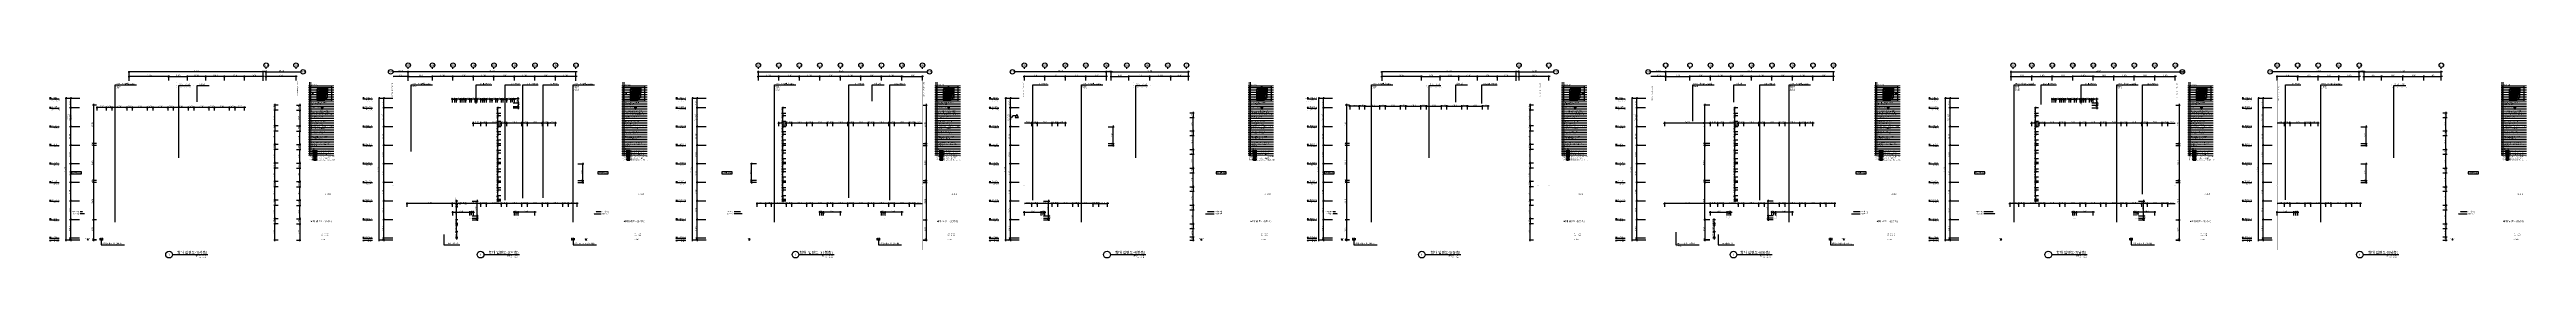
# Model space of a CAD drawing. Header units: millimetres. Extents: x 4937160 to 6265723, y 243853 to 348825.
import ezdxf
from ezdxf.enums import TextEntityAlignment as Align

# ---------------------------------------------------------------- set-up
doc = ezdxf.new("R2010")
doc.units = ezdxf.units.MM
for name, pattern in [('DASHDOTX2', [2, 1, -0.5, 0, -0.5]), ('DASHEDX2', [1.5, 1, -0.5]), ('PHANTOM', [63.5, 31.75, -6.35, 6.35, -6.35, 6.35, -6.35])]:
    doc.linetypes.add(name, pattern=pattern)
doc.layers.get('0').update_dxf_attribs({"linetype": 'CONTINUOUS'})
for name, color, linetype in [('8', 8, 'CONTINUOUS'), ('AA-MARK', 1, 'CONTINUOUS'), ('AA-TEX-3', 3, 'CONTINUOUS'), ('DIM', 7, 'CONTINUOUS'), ('색상', 7, 'CONTINUOUS'), ('입면색상', 7, 'CONTINUOUS')]:
    doc.layers.add(name, color=color, linetype=linetype)
for name, color, linetype, lineweight in [('A-AXIS-BUBL', 7, 'CONTINUOUS', 25), ('A-BOND-LIN1', 4, 'DASHDOTX2', 25), ('A-BORD-TEXT', 3, 'CONTINUOUS', 25), ('A-CONC-LIN1', 2, 'CONTINUOUS', 40), ('A-MKXS-LEAD', 7, 'CONTINUOUS', 25), ('A-MKXS-TEXT1', 3, 'CONTINUOUS', 25), ('A-MKXS-TEXT2', 7, 'CONTINUOUS', 25), ('A-MKXX-SYMB', 7, 'CONTINUOUS', 25), ('A-SSXM-HID', 8, 'DASHEDX2', 18), ('A-XXXX-SYMB', 7, 'CONTINUOUS', 25), ('A-XXXX-TXT1', 3, 'CONTINUOUS', 25), ('A-XXXX-TXT2', 3, 'CONTINUOUS', 25), ('REV-202205', 20, 'CONTINUOUS', 25)]:
    doc.layers.add(name, color=color, linetype=linetype, lineweight=lineweight)
doc.layers.add('A-XXXX-NPLT', color=144, linetype='CONTINUOUS', lineweight=15, plot=False)
doc.styles.add('HY울릉도L', font='')
doc.styles.add('돋움', font='')
doc.styles.add('돋움체', font='')
doc.styles.add('맑은 고딕', font='malgun.ttf')
doc.styles.add('맑은고딕', font='malgun.ttf')
doc.styles.get('HY울릉도L').set_extended_font_data('HYwulM')
doc.styles.get('돋움').set_extended_font_data('Dotum')
doc.styles.get('돋움체').set_extended_font_data('DotumChe')
doc.dimstyles.new('CDIM', dxfattribs={"dimtxt": 3, "dimasz": 1.5, "dimexe": 2, "dimexo": 1, "dimgap": 1, "dimtad": 1, "dimdec": 0, "dimrnd": 0.5, "dimzin": 0, "dimdsep": 32, "dimlunit": 6, "dimtxsty": 'HY울릉도L', "dimblk1": '_CIDOT', "dimblk2": '_CIDOT', "dimsah": 1, "dimcen": 5.5, "dimclrd": 2, "dimclre": 2, "dimclrt": 7, "dimadec": 0, "dimazin": 0, "dimtfac": 1, "dimtdec": 0, "dimtix": 1, "dimtmove": 2, "dimatfit": 1, "dimldrblk": '_CIDOT', "dimfxl": 1, "dimtolj": 1, "dimtzin": 0, "dimlwd": -1, "dimarcsym": 0})

# ---------------------------------------------------------------- blocks, each defined once
blk = doc.blocks.new('_CIDOT')
at = {"color": 0, "linetype": 'ByBlock'}
blk.add_line((2, 0), (-1, 0), dxfattribs=at)
at = {"color": 0, "linetype": 'ByBlock', "const_width": 0.5}
blk.add_lwpolyline([(-0.25, 0, 1), (0.25, 0, 1)], format="xyb", close=True, dxfattribs=at)
blk = doc.blocks.new('*D973')
at = {"layer": 'DIM', "lineweight": -2, "transparency": 16777216}
for p, q in [((5372373, 339325), (5372373, 342125)), ((5383373, 339325), (5383373, 342125))]:
    blk.add_line(p, q, dxfattribs=at)
at = {"layer": 'DIM', "transparency": 16777216}
blk.add_line((5383073, 341525), (5372673, 341525), dxfattribs=at)
at = {"layer": 'DIM', "transparency": 16777216, "xscale": 300, "yscale": 300, "zscale": 300}
for p, rotation in [((5372373, 341525), 179.999999999869), ((5383373, 341525), 359.999999999869)]:
    blk.add_blockref('_CIDOT', p, dxfattribs=dict(at, rotation=rotation))
at = {"layer": 'DIM', "color": 3, "transparency": 16777216, "insert": (5377873, 342087), "char_height": 600, "attachment_point": 5, "style": '맑은고딕'}
blk.add_mtext('\\A1;11,000', dxfattribs=at)
blk = doc.blocks.new('*D974')
at = {"layer": 'DIM', "lineweight": -2, "transparency": 16777216}
for p, q in [((5361373, 339325), (5361373, 342125)), ((5372373, 339325), (5372373, 342125))]:
    blk.add_line(p, q, dxfattribs=at)
at = {"layer": 'DIM', "transparency": 16777216}
blk.add_line((5372073, 341525), (5361673, 341525), dxfattribs=at)
at = {"layer": 'DIM', "transparency": 16777216, "xscale": 300, "yscale": 300, "zscale": 300}
for p, rotation in [((5361373, 341525), 179.9999999998739), ((5372373, 341525), 359.9999999998739)]:
    blk.add_blockref('_CIDOT', p, dxfattribs=dict(at, rotation=rotation))
at = {"layer": 'DIM', "color": 3, "transparency": 16777216, "insert": (5366873, 342087), "char_height": 600, "attachment_point": 5, "style": '맑은고딕'}
blk.add_mtext('\\A1;11,000', dxfattribs=at)
blk = doc.blocks.new('*D975')
at = {"layer": 'DIM', "lineweight": -2, "transparency": 16777216}
for p, q in [((5350373, 339325), (5350373, 342125)), ((5361373, 339325), (5361373, 342125))]:
    blk.add_line(p, q, dxfattribs=at)
at = {"layer": 'DIM', "transparency": 16777216}
blk.add_line((5361073, 341525), (5350673, 341525), dxfattribs=at)
at = {"layer": 'DIM', "transparency": 16777216, "xscale": 300, "yscale": 300, "zscale": 300}
for p, rotation in [((5350373, 341525), 179.999999999869), ((5361373, 341525), 359.999999999869)]:
    blk.add_blockref('_CIDOT', p, dxfattribs=dict(at, rotation=rotation))
at = {"layer": 'DIM', "color": 3, "transparency": 16777216, "insert": (5355873, 342087), "char_height": 600, "attachment_point": 5, "style": '맑은고딕'}
blk.add_mtext('\\A1;11,000', dxfattribs=at)
blk = doc.blocks.new('*D976')
at = {"layer": 'DIM', "lineweight": -2, "transparency": 16777216}
for p, q in [((5339373, 339325), (5339373, 342125)), ((5350373, 339325), (5350373, 342125))]:
    blk.add_line(p, q, dxfattribs=at)
at = {"layer": 'DIM', "transparency": 16777216}
blk.add_line((5350073, 341525), (5339673, 341525), dxfattribs=at)
at = {"layer": 'DIM', "transparency": 16777216, "xscale": 300, "yscale": 300, "zscale": 300}
for p, rotation in [((5339373, 341525), 179.9999999998739), ((5350373, 341525), 359.9999999998739)]:
    blk.add_blockref('_CIDOT', p, dxfattribs=dict(at, rotation=rotation))
at = {"layer": 'DIM', "color": 3, "transparency": 16777216, "insert": (5344873, 342087), "char_height": 600, "attachment_point": 5, "style": '맑은고딕'}
blk.add_mtext('\\A1;11,000', dxfattribs=at)
blk = doc.blocks.new('*D977')
at = {"layer": 'DIM', "lineweight": -2, "transparency": 16777216}
for p, q in [((5328373, 339325), (5328373, 342125)), ((5339373, 339325), (5339373, 342125))]:
    blk.add_line(p, q, dxfattribs=at)
at = {"layer": 'DIM', "transparency": 16777216}
blk.add_line((5339073, 341525), (5328673, 341525), dxfattribs=at)
at = {"layer": 'DIM', "transparency": 16777216, "xscale": 300, "yscale": 300, "zscale": 300}
for p, rotation in [((5328373, 341525), 179.999999999869), ((5339373, 341525), 359.999999999869)]:
    blk.add_blockref('_CIDOT', p, dxfattribs=dict(at, rotation=rotation))
at = {"layer": 'DIM', "color": 3, "transparency": 16777216, "insert": (5333873, 342087), "char_height": 600, "attachment_point": 5, "style": '맑은고딕'}
blk.add_mtext('\\A1;11,000', dxfattribs=at)
blk = doc.blocks.new('*D978')
at = {"layer": 'DIM', "lineweight": -2, "transparency": 16777216}
for p, q in [((5317373, 339325), (5317373, 342125)), ((5328373, 339325), (5328373, 342125))]:
    blk.add_line(p, q, dxfattribs=at)
at = {"layer": 'DIM', "transparency": 16777216}
blk.add_line((5328073, 341525), (5317673, 341525), dxfattribs=at)
at = {"layer": 'DIM', "transparency": 16777216, "xscale": 300, "yscale": 300, "zscale": 300}
for p, rotation in [((5317373, 341525), 179.9999999998739), ((5328373, 341525), 359.9999999998739)]:
    blk.add_blockref('_CIDOT', p, dxfattribs=dict(at, rotation=rotation))
at = {"layer": 'DIM', "color": 3, "transparency": 16777216, "insert": (5322873, 342087), "char_height": 600, "attachment_point": 5, "style": '맑은고딕'}
blk.add_mtext('\\A1;11,000', dxfattribs=at)
blk = doc.blocks.new('*D965')
at = {"layer": 'DIM', "lineweight": -2, "transparency": 16777216}
for p, q in [((5527323, 339325), (5527323, 342125)), ((5538623, 339325), (5538623, 342125))]:
    blk.add_line(p, q, dxfattribs=at)
at = {"layer": 'DIM', "transparency": 16777216}
blk.add_line((5538323, 341525), (5527623, 341525), dxfattribs=at)
at = {"layer": 'DIM', "transparency": 16777216, "xscale": 300, "yscale": 300, "zscale": 300}
for p, rotation in [((5527323, 341525), 179.9999999998725), ((5538623, 341525), 359.9999999998725)]:
    blk.add_blockref('_CIDOT', p, dxfattribs=dict(at, rotation=rotation))
at = {"layer": 'DIM', "color": 3, "transparency": 16777216, "insert": (5532973, 342087), "char_height": 600, "attachment_point": 5, "style": '맑은고딕'}
blk.add_mtext('\\A1;11,300', dxfattribs=at)
blk = doc.blocks.new('*D966')
at = {"layer": 'DIM', "lineweight": -2, "transparency": 16777216}
for p, q in [((5516023, 339325), (5516023, 342125)), ((5527323, 339325), (5527323, 342125))]:
    blk.add_line(p, q, dxfattribs=at)
at = {"layer": 'DIM', "transparency": 16777216}
blk.add_line((5527023, 341525), (5516323, 341525), dxfattribs=at)
at = {"layer": 'DIM', "transparency": 16777216, "xscale": 300, "yscale": 300, "zscale": 300, "rotation": 180}
blk.add_blockref('_CIDOT', (5516023, 341525), dxfattribs=at)
at = {"layer": 'DIM', "transparency": 16777216, "xscale": 300, "yscale": 300, "zscale": 300}
blk.add_blockref('_CIDOT', (5527323, 341525), dxfattribs=at)
at = {"layer": 'DIM', "color": 3, "transparency": 16777216, "insert": (5521673, 342087), "char_height": 600, "attachment_point": 5, "style": '맑은고딕'}
blk.add_mtext('\\A1;11,300', dxfattribs=at)
blk = doc.blocks.new('*D967')
at = {"layer": 'DIM', "lineweight": -2, "transparency": 16777216}
for p, q in [((5538623, 339325), (5538623, 342125)), ((5548023, 339325), (5548023, 342125))]:
    blk.add_line(p, q, dxfattribs=at)
at = {"layer": 'DIM', "transparency": 16777216}
blk.add_line((5547723, 341525), (5538923, 341525), dxfattribs=at)
at = {"layer": 'DIM', "transparency": 16777216, "xscale": 300, "yscale": 300, "zscale": 300}
for p, rotation in [((5538623, 341525), 179.9999999998624), ((5548023, 341525), 359.9999999998623)]:
    blk.add_blockref('_CIDOT', p, dxfattribs=dict(at, rotation=rotation))
at = {"layer": 'DIM', "color": 3, "transparency": 16777216, "insert": (5543323, 342085), "char_height": 600, "attachment_point": 5, "style": '맑은고딕'}
blk.add_mtext('\\A1;9,400', dxfattribs=at)
blk = doc.blocks.new('*D968')
at = {"layer": 'DIM', "lineweight": -2, "transparency": 16777216}
for p, q in [((5504023, 339325), (5504023, 344625)), ((5506623, 339325), (5506623, 344625))]:
    blk.add_line(p, q, dxfattribs=at)
at = {"layer": 'DIM', "transparency": 16777216}
blk.add_line((5506323, 344025), (5504323, 344025), dxfattribs=at)
at = {"layer": 'DIM', "transparency": 16777216, "xscale": 300, "yscale": 300, "zscale": 300}
for p, rotation in [((5504023, 344025), 179.9999999994305), ((5506623, 344025), 359.9999999994305)]:
    blk.add_blockref('_CIDOT', p, dxfattribs=dict(at, rotation=rotation))
at = {"layer": 'DIM', "color": 3, "transparency": 16777216, "insert": (5505323, 344585), "char_height": 600, "attachment_point": 5, "style": '맑은고딕'}
blk.add_mtext('\\A1;2,600', dxfattribs=at)
blk = doc.blocks.new('*D969')
at = {"layer": 'DIM', "lineweight": -2, "transparency": 16777216}
for p, q in [((5493023, 339325), (5493023, 342125)), ((5504023, 339325), (5504023, 342125))]:
    blk.add_line(p, q, dxfattribs=at)
at = {"layer": 'DIM', "transparency": 16777216}
blk.add_line((5503723, 341525), (5493323, 341525), dxfattribs=at)
at = {"layer": 'DIM', "transparency": 16777216, "xscale": 300, "yscale": 300, "zscale": 300}
for p, rotation in [((5493023, 341525), 179.999999999869), ((5504023, 341525), 359.999999999869)]:
    blk.add_blockref('_CIDOT', p, dxfattribs=dict(at, rotation=rotation))
at = {"layer": 'DIM', "color": 3, "transparency": 16777216, "insert": (5498523, 342087), "char_height": 600, "attachment_point": 5, "style": '맑은고딕'}
blk.add_mtext('\\A1;11,000', dxfattribs=at)
blk = doc.blocks.new('*D970')
at = {"layer": 'DIM', "lineweight": -2, "transparency": 16777216}
for p, q in [((5482023, 339325), (5482023, 342125)), ((5493023, 339325), (5493023, 342125))]:
    blk.add_line(p, q, dxfattribs=at)
at = {"layer": 'DIM', "transparency": 16777216}
blk.add_line((5492723, 341525), (5482323, 341525), dxfattribs=at)
at = {"layer": 'DIM', "transparency": 16777216, "xscale": 300, "yscale": 300, "zscale": 300}
for p, rotation in [((5482023, 341525), 179.9999999998739), ((5493023, 341525), 359.9999999998739)]:
    blk.add_blockref('_CIDOT', p, dxfattribs=dict(at, rotation=rotation))
at = {"layer": 'DIM', "color": 3, "transparency": 16777216, "insert": (5487523, 342087), "char_height": 600, "attachment_point": 5, "style": '맑은고딕'}
blk.add_mtext('\\A1;11,000', dxfattribs=at)
blk = doc.blocks.new('*D971')
at = {"layer": 'DIM', "lineweight": -2, "transparency": 16777216}
for p, q in [((5471023, 339325), (5471023, 342125)), ((5482023, 339325), (5482023, 342125))]:
    blk.add_line(p, q, dxfattribs=at)
at = {"layer": 'DIM', "transparency": 16777216}
blk.add_line((5481723, 341525), (5471323, 341525), dxfattribs=at)
at = {"layer": 'DIM', "transparency": 16777216, "xscale": 300, "yscale": 300, "zscale": 300}
for p, rotation in [((5471023, 341525), 179.999999999869), ((5482023, 341525), 359.999999999869)]:
    blk.add_blockref('_CIDOT', p, dxfattribs=dict(at, rotation=rotation))
at = {"layer": 'DIM', "color": 3, "transparency": 16777216, "insert": (5476523, 342087), "char_height": 600, "attachment_point": 5, "style": '맑은고딕'}
blk.add_mtext('\\A1;11,000', dxfattribs=at)
blk = doc.blocks.new('*D972')
at = {"layer": 'DIM', "lineweight": -2, "transparency": 16777216}
for p, q in [((5460023, 339325), (5460023, 342125)), ((5471023, 339325), (5471023, 342125))]:
    blk.add_line(p, q, dxfattribs=at)
at = {"layer": 'DIM', "transparency": 16777216}
blk.add_line((5470723, 341525), (5460323, 341525), dxfattribs=at)
at = {"layer": 'DIM', "transparency": 16777216, "xscale": 300, "yscale": 300, "zscale": 300}
for p, rotation in [((5460023, 341525), 179.9999999998739), ((5471023, 341525), 359.9999999998739)]:
    blk.add_blockref('_CIDOT', p, dxfattribs=dict(at, rotation=rotation))
at = {"layer": 'DIM', "color": 3, "transparency": 16777216, "insert": (5465523, 342087), "char_height": 600, "attachment_point": 5, "style": '맑은고딕'}
blk.add_mtext('\\A1;11,000', dxfattribs=at)
blk = doc.blocks.new('*D979')
at = {"layer": 'DIM', "lineweight": -2, "transparency": 16777216}
for p, q in [((5053373, 339325), (5053373, 342125)), ((5069373, 339325), (5069373, 342125))]:
    blk.add_line(p, q, dxfattribs=at)
at = {"layer": 'DIM', "transparency": 16777216}
blk.add_line((5069073, 341525), (5053673, 341525), dxfattribs=at)
at = {"layer": 'DIM', "transparency": 16777216, "xscale": 300, "yscale": 300, "zscale": 300, "rotation": 180}
blk.add_blockref('_CIDOT', (5053373, 341525), dxfattribs=at)
at = {"layer": 'DIM', "transparency": 16777216, "xscale": 300, "yscale": 300, "zscale": 300}
blk.add_blockref('_CIDOT', (5069373, 341525), dxfattribs=at)
at = {"layer": 'DIM', "color": 3, "transparency": 16777216, "insert": (5061373, 342087), "char_height": 600, "attachment_point": 5, "style": '맑은고딕'}
blk.add_mtext('\\A1;16,000', dxfattribs=at)
blk = doc.blocks.new('*D980')
at = {"layer": 'DIM', "transparency": 16777216}
for p, q in [((5051473, 344025), (5051173, 344025)), ((5053373, 344025), (5051773, 344025)), ((5053673, 344025), (5053973, 344025))]:
    blk.add_line(p, q, dxfattribs=at)
at = {"layer": 'DIM', "lineweight": -2, "transparency": 16777216}
for p, q in [((5051773, 339325), (5051773, 344625)), ((5053373, 339325), (5053373, 344625))]:
    blk.add_line(p, q, dxfattribs=at)
at = {"layer": 'DIM', "transparency": 16777216, "xscale": 300, "yscale": 300, "zscale": 300}
for p, rotation in [((5051773, 344025), 359.9999999991329), ((5053373, 344025), 179.9999999991329)]:
    blk.add_blockref('_CIDOT', p, dxfattribs=dict(at, rotation=rotation))
at = {"layer": 'DIM', "color": 3, "transparency": 16777216, "insert": (5052573, 344587), "char_height": 600, "attachment_point": 5, "style": '맑은고딕'}
blk.add_mtext('\\A1;1,600', dxfattribs=at)
blk = doc.blocks.new('*D981')
at = {"layer": 'DIM', "lineweight": -2, "transparency": 16777216}
for p, q in [((5041773, 339325), (5041773, 342125)), ((5051773, 339325), (5051773, 342125))]:
    blk.add_line(p, q, dxfattribs=at)
at = {"layer": 'DIM', "transparency": 16777216}
blk.add_line((5051473, 341525), (5042073, 341525), dxfattribs=at)
at = {"layer": 'DIM', "transparency": 16777216, "xscale": 300, "yscale": 300, "zscale": 300}
for p, rotation in [((5041773, 341525), 179.9999999998559), ((5051773, 341525), 359.9999999998559)]:
    blk.add_blockref('_CIDOT', p, dxfattribs=dict(at, rotation=rotation))
at = {"layer": 'DIM', "color": 3, "transparency": 16777216, "insert": (5046773, 342087), "char_height": 600, "attachment_point": 5, "style": '맑은고딕'}
blk.add_mtext('\\A1;10,000', dxfattribs=at)
blk = doc.blocks.new('*D982')
at = {"layer": 'DIM', "lineweight": -2, "transparency": 16777216}
for p, q in [((5031073, 339325), (5031073, 342125)), ((5041773, 339325), (5041773, 342125))]:
    blk.add_line(p, q, dxfattribs=at)
at = {"layer": 'DIM', "transparency": 16777216}
blk.add_line((5041473, 341525), (5031373, 341525), dxfattribs=at)
at = {"layer": 'DIM', "transparency": 16777216, "xscale": 300, "yscale": 300, "zscale": 300}
for p, rotation in [((5031073, 341525), 179.9999999998703), ((5041773, 341525), 359.9999999998703)]:
    blk.add_blockref('_CIDOT', p, dxfattribs=dict(at, rotation=rotation))
at = {"layer": 'DIM', "color": 3, "transparency": 16777216, "insert": (5036423, 342087), "char_height": 600, "attachment_point": 5, "style": '맑은고딕'}
blk.add_mtext('\\A1;10,700', dxfattribs=at)
blk = doc.blocks.new('*D983')
at = {"layer": 'DIM', "lineweight": -2, "transparency": 16777216}
for p, q in [((5021073, 339325), (5021073, 342125)), ((5031073, 339325), (5031073, 342125))]:
    blk.add_line(p, q, dxfattribs=at)
at = {"layer": 'DIM', "transparency": 16777216}
blk.add_line((5030773, 341525), (5021373, 341525), dxfattribs=at)
at = {"layer": 'DIM', "transparency": 16777216, "xscale": 300, "yscale": 300, "zscale": 300}
for p, rotation in [((5021073, 341525), 179.9999999998559), ((5031073, 341525), 359.9999999998559)]:
    blk.add_blockref('_CIDOT', p, dxfattribs=dict(at, rotation=rotation))
at = {"layer": 'DIM', "color": 3, "transparency": 16777216, "insert": (5026073, 342087), "char_height": 600, "attachment_point": 5, "style": '맑은고딕'}
blk.add_mtext('\\A1;10,000', dxfattribs=at)
blk = doc.blocks.new('*D984')
at = {"layer": 'DIM', "lineweight": -2, "transparency": 16777216}
for p, q in [((5011073, 339325), (5011073, 342125)), ((5021073, 339325), (5021073, 342125))]:
    blk.add_line(p, q, dxfattribs=at)
at = {"layer": 'DIM', "transparency": 16777216}
blk.add_line((5020773, 341525), (5011373, 341525), dxfattribs=at)
at = {"layer": 'DIM', "transparency": 16777216, "xscale": 300, "yscale": 300, "zscale": 300}
for p, rotation in [((5011073, 341525), 179.9999999998613), ((5021073, 341525), 359.9999999998612)]:
    blk.add_blockref('_CIDOT', p, dxfattribs=dict(at, rotation=rotation))
at = {"layer": 'DIM', "color": 3, "transparency": 16777216, "insert": (5016073, 342087), "char_height": 600, "attachment_point": 5, "style": '맑은고딕'}
blk.add_mtext('\\A1;10,000', dxfattribs=at)
blk = doc.blocks.new('*D985')
at = {"layer": 'DIM', "lineweight": -2, "transparency": 16777216}
for p, q in [((5208523, 339325), (5208523, 342125)), ((5219523, 339325), (5219523, 342125))]:
    blk.add_line(p, q, dxfattribs=at)
at = {"layer": 'DIM', "transparency": 16777216}
blk.add_line((5219223, 341525), (5208823, 341525), dxfattribs=at)
at = {"layer": 'DIM', "transparency": 16777216, "xscale": 300, "yscale": 300, "zscale": 300}
for p, rotation in [((5208523, 341525), 179.999999999869), ((5219523, 341525), 359.999999999869)]:
    blk.add_blockref('_CIDOT', p, dxfattribs=dict(at, rotation=rotation))
at = {"layer": 'DIM', "color": 3, "transparency": 16777216, "insert": (5214023, 342087), "char_height": 600, "attachment_point": 5, "style": '맑은고딕'}
blk.add_mtext('\\A1;11,000', dxfattribs=at)
blk = doc.blocks.new('*D986')
at = {"layer": 'DIM', "lineweight": -2, "transparency": 16777216}
for p, q in [((5197523, 339325), (5197523, 342125)), ((5208523, 339325), (5208523, 342125))]:
    blk.add_line(p, q, dxfattribs=at)
at = {"layer": 'DIM', "transparency": 16777216}
blk.add_line((5208223, 341525), (5197823, 341525), dxfattribs=at)
at = {"layer": 'DIM', "transparency": 16777216, "xscale": 300, "yscale": 300, "zscale": 300}
for p, rotation in [((5197523, 341525), 179.9999999998739), ((5208523, 341525), 359.9999999998739)]:
    blk.add_blockref('_CIDOT', p, dxfattribs=dict(at, rotation=rotation))
at = {"layer": 'DIM', "color": 3, "transparency": 16777216, "insert": (5203023, 342087), "char_height": 600, "attachment_point": 5, "style": '맑은고딕'}
blk.add_mtext('\\A1;11,000', dxfattribs=at)
blk = doc.blocks.new('*D987')
at = {"layer": 'DIM', "lineweight": -2, "transparency": 16777216}
for p, q in [((5186523, 339325), (5186523, 342125)), ((5197523, 339325), (5197523, 342125))]:
    blk.add_line(p, q, dxfattribs=at)
at = {"layer": 'DIM', "transparency": 16777216}
blk.add_line((5197223, 341525), (5186823, 341525), dxfattribs=at)
at = {"layer": 'DIM', "transparency": 16777216, "xscale": 300, "yscale": 300, "zscale": 300}
for p, rotation in [((5186523, 341525), 179.999999999869), ((5197523, 341525), 359.999999999869)]:
    blk.add_blockref('_CIDOT', p, dxfattribs=dict(at, rotation=rotation))
at = {"layer": 'DIM', "color": 3, "transparency": 16777216, "insert": (5192023, 342087), "char_height": 600, "attachment_point": 5, "style": '맑은고딕'}
blk.add_mtext('\\A1;11,000', dxfattribs=at)
blk = doc.blocks.new('*D988')
at = {"layer": 'DIM', "lineweight": -2, "transparency": 16777216}
for p, q in [((5175523, 339325), (5175523, 342125)), ((5186523, 339325), (5186523, 342125))]:
    blk.add_line(p, q, dxfattribs=at)
at = {"layer": 'DIM', "transparency": 16777216}
blk.add_line((5186223, 341525), (5175823, 341525), dxfattribs=at)
at = {"layer": 'DIM', "transparency": 16777216, "xscale": 300, "yscale": 300, "zscale": 300}
for p, rotation in [((5175523, 341525), 179.9999999998739), ((5186523, 341525), 359.9999999998739)]:
    blk.add_blockref('_CIDOT', p, dxfattribs=dict(at, rotation=rotation))
at = {"layer": 'DIM', "color": 3, "transparency": 16777216, "insert": (5181023, 342087), "char_height": 600, "attachment_point": 5, "style": '맑은고딕'}
blk.add_mtext('\\A1;11,000', dxfattribs=at)
blk = doc.blocks.new('*D989')
at = {"layer": 'DIM', "lineweight": -2, "transparency": 16777216}
for p, q in [((5164523, 339325), (5164523, 342125)), ((5175523, 339325), (5175523, 342125))]:
    blk.add_line(p, q, dxfattribs=at)
at = {"layer": 'DIM', "transparency": 16777216}
blk.add_line((5175223, 341525), (5164823, 341525), dxfattribs=at)
at = {"layer": 'DIM', "transparency": 16777216, "xscale": 300, "yscale": 300, "zscale": 300}
for p, rotation in [((5164523, 341525), 179.999999999869), ((5175523, 341525), 359.999999999869)]:
    blk.add_blockref('_CIDOT', p, dxfattribs=dict(at, rotation=rotation))
at = {"layer": 'DIM', "color": 3, "transparency": 16777216, "insert": (5170023, 342087), "char_height": 600, "attachment_point": 5, "style": '맑은고딕'}
blk.add_mtext('\\A1;11,000', dxfattribs=at)
blk = doc.blocks.new('*D990')
at = {"layer": 'DIM', "lineweight": -2, "transparency": 16777216}
for p, q in [((5153523, 339325), (5153523, 342125)), ((5164523, 339325), (5164523, 342125))]:
    blk.add_line(p, q, dxfattribs=at)
at = {"layer": 'DIM', "transparency": 16777216}
blk.add_line((5164223, 341525), (5153823, 341525), dxfattribs=at)
at = {"layer": 'DIM', "transparency": 16777216, "xscale": 300, "yscale": 300, "zscale": 300}
for p, rotation in [((5153523, 341525), 179.9999999998739), ((5164523, 341525), 359.9999999998739)]:
    blk.add_blockref('_CIDOT', p, dxfattribs=dict(at, rotation=rotation))
at = {"layer": 'DIM', "color": 3, "transparency": 16777216, "insert": (5159023, 342087), "char_height": 600, "attachment_point": 5, "style": '맑은고딕'}
blk.add_mtext('\\A1;11,000', dxfattribs=at)
blk = doc.blocks.new('*D991')
at = {"layer": 'DIM', "lineweight": -2, "transparency": 16777216}
for p, q in [((5142523, 339325), (5142523, 342125)), ((5153523, 339325), (5153523, 342125))]:
    blk.add_line(p, q, dxfattribs=at)
at = {"layer": 'DIM', "transparency": 16777216}
blk.add_line((5153223, 341525), (5142823, 341525), dxfattribs=at)
at = {"layer": 'DIM', "transparency": 16777216, "xscale": 300, "yscale": 300, "zscale": 300, "rotation": 180}
blk.add_blockref('_CIDOT', (5142523, 341525), dxfattribs=at)
at = {"layer": 'DIM', "transparency": 16777216, "xscale": 300, "yscale": 300, "zscale": 300}
blk.add_blockref('_CIDOT', (5153523, 341525), dxfattribs=at)
at = {"layer": 'DIM', "color": 3, "transparency": 16777216, "insert": (5148023, 342087), "char_height": 600, "attachment_point": 5, "style": '맑은고딕'}
blk.add_mtext('\\A1;11,000', dxfattribs=at)
blk = doc.blocks.new('A$C4F5014BF')
at = {"layer": 'A-XXXX-SYMB'}
for points in [[(-4813, 75100), (-4413, 75500), (-5213, 75500)], [(-4813, 70000), (-4413, 70400), (-5213, 70400)], [(-4813, 60000), (-4413, 60400), (-5213, 60400)], [(-4813, 50000), (-4413, 50400), (-5213, 50400)], [(-4813, 40000), (-4413, 40400), (-5213, 40400)], [(-4813, 30000), (-4413, 30400), (-5213, 30400)], [(-4813, 20000), (-4413, 20400), (-5213, 20400)], [(-4813, 10000), (-4413, 10400), (-5213, 10400)], [(-4813, 0), (-4413, 400), (-5213, 400)], [(-4813, -1000), (-4413, -1400), (-5213, -1400)]]:
    blk.add_hatch(color=256, dxfattribs=at).paths.add_polyline_path(points)
for p, q in [((-5213, 75500), (-4813, 75100)), ((-4413, 75500), (-5213, 75500)), ((-5213, 75100), (0, 75100)), ((-5213, 70400), (-4813, 70000)), ((-4413, 70400), (-5213, 70400)), ((-5213, 70000), (0, 70000)), ((-4813, 75100), (-4413, 75500)), ((-4813, 70000), (-4413, 70400)), ((-5213, 60400), (-4813, 60000)), ((-4413, 60400), (-5213, 60400)), ((-5213, 60000), (0, 60000)), ((-4813, 60000), (-4413, 60400)), ((-5213, 50400), (-4813, 50000)), ((-4413, 50400), (-5213, 50400)), ((-5213, 50000), (0, 50000)), ((-5213, 40400), (-4813, 40000)), ((-4413, 40400), (-5213, 40400)), ((-5213, 40000), (0, 40000)), ((-4813, 50000), (-4413, 50400)), ((-4813, 40000), (-4413, 40400)), ((-5213, 30400), (-4813, 30000)), ((-4413, 30400), (-5213, 30400)), ((-5213, 30000), (0, 30000)), ((-4813, 30000), (-4413, 30400)), ((-5213, 20400), (-4813, 20000)), ((-4413, 20400), (-5213, 20400)), ((-5213, 20000), (0, 20000)), ((-4813, 20000), (-4413, 20400)), ((-5213, 10400), (-4813, 10000)), ((-4413, 10400), (-5213, 10400)), ((-5213, 10000), (0, 10000)), ((-5213, 400), (-4813, 0)), ((-4413, 400), (-5213, 400)), ((-5213, 0), (0, 0)), ((-4813, 10000), (-4413, 10400)), ((-4813, 0), (-4413, 400)), ((-5213, -1000), (0, -1000)), ((-5213, -1400), (-4813, -1000)), ((-4413, -1400), (-5213, -1400)), ((-4813, -1000), (-4413, -1400))]:
    blk.add_line(p, q, dxfattribs=at)
at = {"layer": 'A-XXXX-TXT2', "style": '맑은고딕'}
for s, p in [('지상9층 FL', (0, 70600)), ('EL +82.35', (0, 74500)), ('EL +77.25', (0, 69400)), ('옥상층 FL', (0, 75700)), ('지상8층 FL', (0, 60600)), ('EL +67.1', (0, 59400)), ('지상7층 FL', (0, 50600)), ('지상6층 FL', (0, 40600)), ('EL +57.1', (0, 49400)), ('지상5층 FL', (0, 30600)), ('EL +47.1', (0, 39400)), ('EL +37.1', (0, 29400)), ('지상4층 FL', (0, 20600)), ('EL +27.1', (0, 19400)), ('지상3층 FL', (0, 10600)), ('지상1층 FL', (0, 600)), ('EL +17.1', (0, 9400)), ('EL +7.1', (0, -600)), ('EL +6.1', (0, -1756))]:
    blk.add_text(s, height=600, dxfattribs=at).set_placement(p, align=Align.MIDDLE_RIGHT)
blk = doc.blocks.new('*D993')
at = {"layer": 'DIM', "lineweight": -2, "transparency": 16777216}
for p, q in [((5069674, 326143), (5071964, 326143)), ((5069674, 323343), (5071964, 323343))]:
    blk.add_line(p, q, dxfattribs=at)
at = {"layer": 'DIM', "transparency": 16777216}
blk.add_line((5071364, 325843), (5071364, 323643), dxfattribs=at)
at = {"layer": 'DIM', "transparency": 16777216, "xscale": 300, "yscale": 300, "zscale": 300}
for p, rotation in [((5071364, 326143), 90), ((5071364, 323343), 270)]:
    blk.add_blockref('_CIDOT', p, dxfattribs=dict(at, rotation=rotation))
at = {"layer": 'DIM', "color": 3, "transparency": 16777216, "insert": (5070804, 324743), "char_height": 600, "attachment_point": 5, "rotation": 90, "style": '맑은고딕'}
blk.add_mtext('\\A1;2,800', dxfattribs=at)
blk = doc.blocks.new('*D994')
at = {"layer": 'DIM', "lineweight": -2, "transparency": 16777216}
for p, q in [((5069674, 323343), (5071964, 323343)), ((5069674, 314993), (5071964, 314993))]:
    blk.add_line(p, q, dxfattribs=at)
at = {"layer": 'DIM', "transparency": 16777216}
blk.add_line((5071364, 323043), (5071364, 315293), dxfattribs=at)
at = {"layer": 'DIM', "transparency": 16777216, "xscale": 300, "yscale": 300, "zscale": 300}
for p, rotation in [((5071364, 323343), 90), ((5071364, 314993), 270)]:
    blk.add_blockref('_CIDOT', p, dxfattribs=dict(at, rotation=rotation))
at = {"layer": 'DIM', "color": 3, "transparency": 16777216, "insert": (5070804, 319168), "char_height": 600, "attachment_point": 5, "rotation": 90, "style": '맑은고딕'}
blk.add_mtext('\\A1;8,350', dxfattribs=at)
blk = doc.blocks.new('*D995')
at = {"layer": 'DIM', "lineweight": -2, "transparency": 16777216}
for p, q in [((5069674, 314993), (5071964, 314993)), ((5069674, 312193), (5071964, 312193))]:
    blk.add_line(p, q, dxfattribs=at)
at = {"layer": 'DIM', "transparency": 16777216}
blk.add_line((5071364, 314693), (5071364, 312493), dxfattribs=at)
at = {"layer": 'DIM', "transparency": 16777216, "xscale": 300, "yscale": 300, "zscale": 300}
for p, rotation in [((5071364, 314993), 90), ((5071364, 312193), 270)]:
    blk.add_blockref('_CIDOT', p, dxfattribs=dict(at, rotation=rotation))
at = {"layer": 'DIM', "color": 3, "transparency": 16777216, "insert": (5070804, 313593), "char_height": 600, "attachment_point": 5, "rotation": 90, "style": '맑은고딕'}
blk.add_mtext('\\A1;2,800', dxfattribs=at)
blk = doc.blocks.new('*D996')
at = {"layer": 'DIM', "lineweight": -2, "transparency": 16777216}
for p, q in [((5069674, 294993), (5071964, 294993)), ((5069674, 292193), (5071964, 292193))]:
    blk.add_line(p, q, dxfattribs=at)
at = {"layer": 'DIM', "transparency": 16777216}
blk.add_line((5071364, 294693), (5071364, 292493), dxfattribs=at)
at = {"layer": 'DIM', "transparency": 16777216, "xscale": 300, "yscale": 300, "zscale": 300}
for p, rotation in [((5071364, 294993), 90), ((5071364, 292193), 270)]:
    blk.add_blockref('_CIDOT', p, dxfattribs=dict(at, rotation=rotation))
at = {"layer": 'DIM', "color": 3, "transparency": 16777216, "insert": (5070804, 293593), "char_height": 600, "attachment_point": 5, "rotation": 90, "style": '맑은고딕'}
blk.add_mtext('\\A1;2,800', dxfattribs=at)
blk = doc.blocks.new('*D997')
at = {"layer": 'DIM', "lineweight": -2, "transparency": 16777216}
for p, q in [((5069674, 302193), (5071964, 302193)), ((5069674, 294993), (5071964, 294993))]:
    blk.add_line(p, q, dxfattribs=at)
at = {"layer": 'DIM', "transparency": 16777216}
blk.add_line((5071364, 295293), (5071364, 301893), dxfattribs=at)
at = {"layer": 'DIM', "transparency": 16777216, "xscale": 300, "yscale": 300, "zscale": 300}
for p, rotation in [((5071364, 302193), 90), ((5071364, 294993), 270)]:
    blk.add_blockref('_CIDOT', p, dxfattribs=dict(at, rotation=rotation))
at = {"layer": 'DIM', "color": 3, "transparency": 16777216, "insert": (5070804, 298593), "char_height": 600, "attachment_point": 5, "rotation": 90, "style": '맑은고딕'}
blk.add_mtext('\\A1;7,200', dxfattribs=at)
blk = doc.blocks.new('*D998')
at = {"layer": 'DIM', "lineweight": -2, "transparency": 16777216}
for p, q in [((5069674, 304993), (5071964, 304993)), ((5069674, 302193), (5071964, 302193))]:
    blk.add_line(p, q, dxfattribs=at)
at = {"layer": 'DIM', "transparency": 16777216}
blk.add_line((5071364, 304693), (5071364, 302493), dxfattribs=at)
at = {"layer": 'DIM', "transparency": 16777216, "xscale": 300, "yscale": 300, "zscale": 300}
for p, rotation in [((5071364, 304993), 90), ((5071364, 302193), 270)]:
    blk.add_blockref('_CIDOT', p, dxfattribs=dict(at, rotation=rotation))
at = {"layer": 'DIM', "color": 3, "transparency": 16777216, "insert": (5070804, 303593), "char_height": 600, "attachment_point": 5, "rotation": 90, "style": '맑은고딕'}
blk.add_mtext('\\A1;2,800', dxfattribs=at)
blk = doc.blocks.new('*D999')
at = {"layer": 'DIM', "lineweight": -2, "transparency": 16777216}
for p, q in [((5069674, 312193), (5071964, 312193)), ((5069674, 304993), (5071964, 304993))]:
    blk.add_line(p, q, dxfattribs=at)
at = {"layer": 'DIM', "transparency": 16777216}
blk.add_line((5071364, 305293), (5071364, 311893), dxfattribs=at)
at = {"layer": 'DIM', "transparency": 16777216, "xscale": 300, "yscale": 300, "zscale": 300}
for p, rotation in [((5071364, 312193), 90), ((5071364, 304993), 270)]:
    blk.add_blockref('_CIDOT', p, dxfattribs=dict(at, rotation=rotation))
at = {"layer": 'DIM', "color": 3, "transparency": 16777216, "insert": (5070804, 308593), "char_height": 600, "attachment_point": 5, "rotation": 90, "style": '맑은고딕'}
blk.add_mtext('\\A1;7,200', dxfattribs=at)
blk = doc.blocks.new('*D1004')
at = {"layer": 'DIM', "lineweight": -2, "transparency": 16777216}
for p, q in [((5069674, 272193), (5071964, 272193)), ((5069674, 264993), (5071964, 264993))]:
    blk.add_line(p, q, dxfattribs=at)
at = {"layer": 'DIM', "transparency": 16777216}
blk.add_line((5071364, 265293), (5071364, 271893), dxfattribs=at)
at = {"layer": 'DIM', "transparency": 16777216, "xscale": 300, "yscale": 300, "zscale": 300}
for p, rotation in [((5071364, 272193), 90), ((5071364, 264993), 270)]:
    blk.add_blockref('_CIDOT', p, dxfattribs=dict(at, rotation=rotation))
at = {"layer": 'DIM', "color": 3, "transparency": 16777216, "insert": (5070804, 268593), "char_height": 600, "attachment_point": 5, "rotation": 90, "style": '맑은고딕'}
blk.add_mtext('\\A1;7,200', dxfattribs=at)
blk = doc.blocks.new('*D1005')
at = {"layer": 'DIM', "lineweight": -2, "transparency": 16777216}
for p, q in [((5069674, 274993), (5071964, 274993)), ((5069674, 272193), (5071964, 272193))]:
    blk.add_line(p, q, dxfattribs=at)
at = {"layer": 'DIM', "transparency": 16777216}
blk.add_line((5071364, 274693), (5071364, 272493), dxfattribs=at)
at = {"layer": 'DIM', "transparency": 16777216, "xscale": 300, "yscale": 300, "zscale": 300}
for p, rotation in [((5071364, 274993), 90), ((5071364, 272193), 270)]:
    blk.add_blockref('_CIDOT', p, dxfattribs=dict(at, rotation=rotation))
at = {"layer": 'DIM', "color": 3, "transparency": 16777216, "insert": (5070804, 273593), "char_height": 600, "attachment_point": 5, "rotation": 90, "style": '맑은고딕'}
blk.add_mtext('\\A1;2,800', dxfattribs=at)
blk = doc.blocks.new('*D1003')
at = {"layer": 'DIM', "lineweight": -2, "transparency": 16777216}
for p, q in [((5069674, 264993), (5071964, 264993)), ((5069674, 262193), (5071964, 262193))]:
    blk.add_line(p, q, dxfattribs=at)
at = {"layer": 'DIM', "transparency": 16777216}
blk.add_line((5071364, 264693), (5071364, 262493), dxfattribs=at)
at = {"layer": 'DIM', "transparency": 16777216, "xscale": 300, "yscale": 300, "zscale": 300}
for p, rotation in [((5071364, 264993), 90), ((5071364, 262193), 270)]:
    blk.add_blockref('_CIDOT', p, dxfattribs=dict(at, rotation=rotation))
at = {"layer": 'DIM', "color": 3, "transparency": 16777216, "insert": (5070804, 263593), "char_height": 600, "attachment_point": 5, "rotation": 90, "style": '맑은고딕'}
blk.add_mtext('\\A1;2,800', dxfattribs=at)
blk = doc.blocks.new('*D1000')
at = {"layer": 'DIM', "lineweight": -2, "transparency": 16777216}
for p, q in [((5069674, 282193), (5071964, 282193)), ((5069674, 274993), (5071964, 274993))]:
    blk.add_line(p, q, dxfattribs=at)
at = {"layer": 'DIM', "transparency": 16777216}
blk.add_line((5071364, 275293), (5071364, 281893), dxfattribs=at)
at = {"layer": 'DIM', "transparency": 16777216, "xscale": 300, "yscale": 300, "zscale": 300}
for p, rotation in [((5071364, 282193), 90), ((5071364, 274993), 270)]:
    blk.add_blockref('_CIDOT', p, dxfattribs=dict(at, rotation=rotation))
at = {"layer": 'DIM', "color": 3, "transparency": 16777216, "insert": (5070804, 278593), "char_height": 600, "attachment_point": 5, "rotation": 90, "style": '맑은고딕'}
blk.add_mtext('\\A1;7,200', dxfattribs=at)
blk = doc.blocks.new('*D1001')
at = {"layer": 'DIM', "lineweight": -2, "transparency": 16777216}
for p, q in [((5069674, 284993), (5071964, 284993)), ((5069674, 282193), (5071964, 282193))]:
    blk.add_line(p, q, dxfattribs=at)
at = {"layer": 'DIM', "transparency": 16777216}
blk.add_line((5071364, 284693), (5071364, 282493), dxfattribs=at)
at = {"layer": 'DIM', "transparency": 16777216, "xscale": 300, "yscale": 300, "zscale": 300}
for p, rotation in [((5071364, 284993), 90), ((5071364, 282193), 270)]:
    blk.add_blockref('_CIDOT', p, dxfattribs=dict(at, rotation=rotation))
at = {"layer": 'DIM', "color": 3, "transparency": 16777216, "insert": (5070804, 283593), "char_height": 600, "attachment_point": 5, "rotation": 90, "style": '맑은고딕'}
blk.add_mtext('\\A1;2,800', dxfattribs=at)
blk = doc.blocks.new('*D1002')
at = {"layer": 'DIM', "lineweight": -2, "transparency": 16777216}
for p, q in [((5069674, 292193), (5071964, 292193)), ((5069674, 284993), (5071964, 284993))]:
    blk.add_line(p, q, dxfattribs=at)
at = {"layer": 'DIM', "transparency": 16777216}
blk.add_line((5071364, 285293), (5071364, 291893), dxfattribs=at)
at = {"layer": 'DIM', "transparency": 16777216, "xscale": 300, "yscale": 300, "zscale": 300}
for p, rotation in [((5071364, 292193), 90), ((5071364, 284993), 270)]:
    blk.add_blockref('_CIDOT', p, dxfattribs=dict(at, rotation=rotation))
at = {"layer": 'DIM', "color": 3, "transparency": 16777216, "insert": (5070804, 288593), "char_height": 600, "attachment_point": 5, "rotation": 90, "style": '맑은고딕'}
blk.add_mtext('\\A1;7,200', dxfattribs=at)
blk = doc.blocks.new('*D1006')
at = {"layer": 'DIM', "lineweight": -2, "transparency": 16777216}
for p, q in [((5069674, 262193), (5071964, 262193)), ((5069674, 253493), (5071964, 253493))]:
    blk.add_line(p, q, dxfattribs=at)
at = {"layer": 'DIM', "transparency": 16777216}
blk.add_line((5071364, 261893), (5071364, 253793), dxfattribs=at)
at = {"layer": 'DIM', "transparency": 16777216, "xscale": 300, "yscale": 300, "zscale": 300}
for p, rotation in [((5071364, 262193), 90), ((5071364, 253493), 270)]:
    blk.add_blockref('_CIDOT', p, dxfattribs=dict(at, rotation=rotation))
at = {"layer": 'DIM', "color": 3, "transparency": 16777216, "insert": (5070804, 257843), "char_height": 600, "attachment_point": 5, "rotation": 90, "style": '맑은고딕'}
blk.add_mtext('\\A1;8,700', dxfattribs=at)
blk = doc.blocks.new('*D1010')
at = {"layer": 'DIM', "lineweight": -2, "transparency": 16777216}
for p, q in [((5383373, 339325), (5383373, 342125)), ((5394373, 339325), (5394373, 342125))]:
    blk.add_line(p, q, dxfattribs=at)
at = {"layer": 'DIM', "transparency": 16777216}
blk.add_line((5394073, 341525), (5383673, 341525), dxfattribs=at)
at = {"layer": 'DIM', "transparency": 16777216, "xscale": 300, "yscale": 300, "zscale": 300}
for p, rotation in [((5383373, 341525), 179.999999999869), ((5394373, 341525), 359.999999999869)]:
    blk.add_blockref('_CIDOT', p, dxfattribs=dict(at, rotation=rotation))
at = {"layer": 'DIM', "color": 3, "transparency": 16777216, "insert": (5388873, 342087), "char_height": 600, "attachment_point": 5, "style": '맑은고딕'}
blk.add_mtext('\\A1;11,000', dxfattribs=at)
blk = doc.blocks.new('*D1011')
at = {"layer": 'DIM', "lineweight": -2, "transparency": 16777216}
for p, q in [((4979873, 339225), (4979873, 344425)), ((5051773, 339225), (5051773, 344425))]:
    blk.add_line(p, q, dxfattribs=at)
at = {"layer": 'DIM', "transparency": 16777216}
blk.add_line((5051473, 344025), (4980173, 344025), dxfattribs=at)
at = {"layer": 'DIM', "transparency": 16777216, "xscale": 300, "yscale": 300, "zscale": 300}
for p, rotation in [((4979873, 344025), 179.9999999999206), ((5051773, 344025), 359.9999999999206)]:
    blk.add_blockref('_CIDOT', p, dxfattribs=dict(at, rotation=rotation))
at = {"layer": 'DIM', "color": 3, "transparency": 16777216, "insert": (5015823, 344582), "char_height": 600, "attachment_point": 5, "style": '돋움체'}
blk.add_mtext('\\A1;71,900', dxfattribs=at)
blk = doc.blocks.new('*D1012')
at = {"layer": 'DIM', "lineweight": -2, "transparency": 16777216}
for p, q in [((5129523, 339225), (5129523, 344425)), ((5219523, 339225), (5219523, 344425))]:
    blk.add_line(p, q, dxfattribs=at)
at = {"layer": 'DIM', "transparency": 16777216}
blk.add_line((5219223, 344025), (5129823, 344025), dxfattribs=at)
at = {"layer": 'DIM', "transparency": 16777216, "xscale": 300, "yscale": 300, "zscale": 300}
for p, rotation in [((5129523, 344025), 179.9999999999366), ((5219523, 344025), 359.9999999999366)]:
    blk.add_blockref('_CIDOT', p, dxfattribs=dict(at, rotation=rotation))
at = {"layer": 'DIM', "color": 3, "transparency": 16777216, "insert": (5174523, 344582), "char_height": 600, "attachment_point": 5, "style": '돋움체'}
blk.add_mtext('\\A1;90,000', dxfattribs=at)
blk = doc.blocks.new('*D1015')
at = {"layer": 'DIM', "lineweight": -2, "transparency": 16777216}
for p, q in [((5129523, 339325), (5129523, 342125)), ((5142523, 339325), (5142523, 342125))]:
    blk.add_line(p, q, dxfattribs=at)
at = {"layer": 'DIM', "transparency": 16777216}
blk.add_line((5129823, 341525), (5142223, 341525), dxfattribs=at)
at = {"layer": 'DIM', "transparency": 16777216, "xscale": 300, "yscale": 300, "zscale": 300, "rotation": 180}
blk.add_blockref('_CIDOT', (5129523, 341525), dxfattribs=at)
at = {"layer": 'DIM', "transparency": 16777216, "xscale": 300, "yscale": 300, "zscale": 300}
blk.add_blockref('_CIDOT', (5142523, 341525), dxfattribs=at)
at = {"layer": 'DIM', "color": 3, "transparency": 16777216, "insert": (5136023, 342087), "char_height": 600, "attachment_point": 5, "style": '맑은고딕'}
blk.add_mtext('\\A1;13,000', dxfattribs=at)
blk = doc.blocks.new('*D1016')
at = {"layer": 'DIM', "lineweight": -2, "transparency": 16777216}
for p, q in [((5001073, 339325), (5001073, 342125)), ((5011073, 339325), (5011073, 342125))]:
    blk.add_line(p, q, dxfattribs=at)
at = {"layer": 'DIM', "transparency": 16777216}
blk.add_line((5001373, 341525), (5010773, 341525), dxfattribs=at)
at = {"layer": 'DIM', "transparency": 16777216, "xscale": 300, "yscale": 300, "zscale": 300, "rotation": 180}
blk.add_blockref('_CIDOT', (5001073, 341525), dxfattribs=at)
at = {"layer": 'DIM', "transparency": 16777216, "xscale": 300, "yscale": 300, "zscale": 300}
blk.add_blockref('_CIDOT', (5011073, 341525), dxfattribs=at)
at = {"layer": 'DIM', "color": 3, "transparency": 16777216, "insert": (5006073, 342087), "char_height": 600, "attachment_point": 5, "style": '맑은고딕'}
blk.add_mtext('\\A1;10,000', dxfattribs=at)
blk = doc.blocks.new('*D1017')
at = {"layer": 'DIM', "lineweight": -2, "transparency": 16777216}
for p, q in [((4979873, 339325), (4979873, 342125)), ((5001073, 339325), (5001073, 342125))]:
    blk.add_line(p, q, dxfattribs=at)
at = {"layer": 'DIM', "transparency": 16777216}
blk.add_line((5000773, 341525), (4980173, 341525), dxfattribs=at)
at = {"layer": 'DIM', "transparency": 16777216, "xscale": 300, "yscale": 300, "zscale": 300}
for p, rotation in [((4979873, 341525), 179.9999999999345), ((5001073, 341525), 359.9999999999346)]:
    blk.add_blockref('_CIDOT', p, dxfattribs=dict(at, rotation=rotation))
at = {"layer": 'DIM', "color": 3, "transparency": 16777216, "insert": (4990473, 342087), "char_height": 600, "attachment_point": 5, "style": '맑은고딕'}
blk.add_mtext('\\A1;21,200', dxfattribs=at)
blk = doc.blocks.new('*D1018')
at = {"layer": 'DIM', "lineweight": -2, "transparency": 16777216}
blk.add_line((5053373, 339325), (5053373, 344625), dxfattribs=at)
at = {"layer": 'DIM', "transparency": 16777216}
blk.add_line((5053673, 344025), (5069373, 344025), dxfattribs=at)
at = {"layer": 'DIM', "transparency": 16777216, "xscale": 300, "yscale": 300, "zscale": 300, "rotation": 180}
blk.add_blockref('_CIDOT', (5053373, 344025), dxfattribs=at)
at = {"layer": 'DIM', "color": 3, "transparency": 16777216, "insert": (5061523, 344587), "char_height": 600, "attachment_point": 5, "style": '맑은고딕'}
blk.add_mtext('\\A1;106,000', dxfattribs=at)
blk = doc.blocks.new('_None')
blk = doc.blocks.new('*D1020')
at = {"layer": 'DIM', "transparency": 16777216}
blk.add_line((5129223, 344025), (5121523, 344025), dxfattribs=at)
at = {"layer": 'DIM', "lineweight": -2, "transparency": 16777216}
blk.add_line((5129523, 339325), (5129523, 344625), dxfattribs=at)
at = {"layer": 'DIM', "transparency": 16777216, "xscale": 300, "yscale": 300, "zscale": 300, "rotation": 359.9999999998266}
blk.add_blockref('_CIDOT', (5129523, 344025), dxfattribs=at)
at = {"layer": 'DIM', "color": 3, "transparency": 16777216, "insert": (5125373, 344587), "char_height": 600, "attachment_point": 5, "style": '맑은고딕'}
blk.add_mtext('\\A1;106,000', dxfattribs=at)
blk = doc.blocks.new('*D1021')
at = {"layer": 'DIM', "transparency": 16777216}
blk.add_line((5129223, 341525), (5121523, 341525), dxfattribs=at)
at = {"layer": 'DIM', "lineweight": -2, "transparency": 16777216}
blk.add_line((5129523, 339325), (5129523, 342125), dxfattribs=at)
at = {"layer": 'DIM', "transparency": 16777216, "xscale": 300, "yscale": 300, "zscale": 300, "rotation": 359.9999999998266}
blk.add_blockref('_CIDOT', (5129523, 341525), dxfattribs=at)
at = {"layer": 'DIM', "color": 3, "transparency": 16777216, "insert": (5125373, 342087), "char_height": 600, "attachment_point": 5, "style": '맑은고딕'}
blk.add_mtext('\\A1;16,000', dxfattribs=at)
blk = doc.blocks.new('*D1022')
at = {"layer": 'DIM', "lineweight": -2, "transparency": 16777216}
for p, q in [((5394373, 339325), (5394373, 342125)), ((5405373, 339325), (5405373, 342125))]:
    blk.add_line(p, q, dxfattribs=at)
at = {"layer": 'DIM', "transparency": 16777216}
blk.add_line((5394673, 341525), (5405073, 341525), dxfattribs=at)
at = {"layer": 'DIM', "transparency": 16777216, "xscale": 300, "yscale": 300, "zscale": 300, "rotation": 180}
blk.add_blockref('_CIDOT', (5394373, 341525), dxfattribs=at)
at = {"layer": 'DIM', "transparency": 16777216, "xscale": 300, "yscale": 300, "zscale": 300}
blk.add_blockref('_CIDOT', (5405373, 341525), dxfattribs=at)
at = {"layer": 'DIM', "color": 3, "transparency": 16777216, "insert": (5399873, 342087), "char_height": 600, "attachment_point": 5, "style": '맑은고딕'}
blk.add_mtext('\\A1;11,000', dxfattribs=at)
blk = doc.blocks.new('*D1023')
at = {"layer": 'DIM', "lineweight": -2, "transparency": 16777216}
blk.add_line((5317373, 339325), (5317373, 344625), dxfattribs=at)
at = {"layer": 'DIM', "transparency": 16777216}
blk.add_line((5317673, 344025), (5405373, 344025), dxfattribs=at)
at = {"layer": 'DIM', "transparency": 16777216, "xscale": 300, "yscale": 300, "zscale": 300, "rotation": 180}
blk.add_blockref('_CIDOT', (5317373, 344025), dxfattribs=at)
at = {"layer": 'DIM', "color": 3, "transparency": 16777216, "insert": (5361523, 344587), "char_height": 600, "attachment_point": 5, "style": '맑은고딕'}
blk.add_mtext('\\A1;132,000', dxfattribs=at)
blk = doc.blocks.new('*D1024')
at = {"layer": 'DIM', "transparency": 16777216}
blk.add_line((5503723, 344025), (5455023, 344025), dxfattribs=at)
at = {"layer": 'DIM', "lineweight": -2, "transparency": 16777216}
blk.add_line((5504023, 339325), (5504023, 344625), dxfattribs=at)
at = {"layer": 'DIM', "transparency": 16777216, "xscale": 300, "yscale": 300, "zscale": 300, "rotation": 359.9999999999624}
blk.add_blockref('_CIDOT', (5504023, 344025), dxfattribs=at)
at = {"layer": 'DIM', "color": 3, "transparency": 16777216, "insert": (5479373, 344587), "char_height": 600, "attachment_point": 5, "style": '맑은고딕'}
blk.add_mtext('\\A1;132,000', dxfattribs=at)
blk = doc.blocks.new('*D1025')
at = {"layer": 'DIM', "lineweight": -2, "transparency": 16777216}
for p, q in [((5506623, 339325), (5506623, 344625)), ((5548023, 339325), (5548023, 344625))]:
    blk.add_line(p, q, dxfattribs=at)
at = {"layer": 'DIM', "transparency": 16777216}
blk.add_line((5506923, 344025), (5547723, 344025), dxfattribs=at)
at = {"layer": 'DIM', "transparency": 16777216, "xscale": 300, "yscale": 300, "zscale": 300, "rotation": 180}
blk.add_blockref('_CIDOT', (5506623, 344025), dxfattribs=at)
at = {"layer": 'DIM', "transparency": 16777216, "xscale": 300, "yscale": 300, "zscale": 300}
blk.add_blockref('_CIDOT', (5548023, 344025), dxfattribs=at)
at = {"layer": 'DIM', "color": 3, "transparency": 16777216, "insert": (5527323, 344587), "char_height": 600, "attachment_point": 5, "style": '맑은고딕'}
blk.add_mtext('\\A1;41,400', dxfattribs=at)
blk = doc.blocks.new('*D1026')
at = {"layer": 'DIM', "lineweight": -2, "transparency": 16777216}
for p, q in [((5506623, 339325), (5506623, 342125)), ((5516023, 339325), (5516023, 342125))]:
    blk.add_line(p, q, dxfattribs=at)
at = {"layer": 'DIM', "transparency": 16777216}
blk.add_line((5506923, 341525), (5515723, 341525), dxfattribs=at)
at = {"layer": 'DIM', "transparency": 16777216, "xscale": 300, "yscale": 300, "zscale": 300, "rotation": 180}
blk.add_blockref('_CIDOT', (5506623, 341525), dxfattribs=at)
at = {"layer": 'DIM', "transparency": 16777216, "xscale": 300, "yscale": 300, "zscale": 300}
blk.add_blockref('_CIDOT', (5516023, 341525), dxfattribs=at)
at = {"layer": 'DIM', "color": 3, "transparency": 16777216, "insert": (5511323, 342085), "char_height": 600, "attachment_point": 5, "style": '맑은고딕'}
blk.add_mtext('\\A1;9,400', dxfattribs=at)
blk = doc.blocks.new('*D1027')
at = {"layer": 'DIM', "lineweight": -2, "transparency": 16777216}
for p, q in [((5725373, 339325), (5725373, 342125)), ((5741373, 339325), (5741373, 342125))]:
    blk.add_line(p, q, dxfattribs=at)
at = {"layer": 'DIM', "transparency": 16777216}
blk.add_line((5741073, 341525), (5725673, 341525), dxfattribs=at)
at = {"layer": 'DIM', "transparency": 16777216, "xscale": 300, "yscale": 300, "zscale": 300, "rotation": 180}
blk.add_blockref('_CIDOT', (5725373, 341525), dxfattribs=at)
at = {"layer": 'DIM', "transparency": 16777216, "xscale": 300, "yscale": 300, "zscale": 300}
blk.add_blockref('_CIDOT', (5741373, 341525), dxfattribs=at)
at = {"layer": 'DIM', "color": 3, "transparency": 16777216, "insert": (5733373, 342087), "char_height": 600, "attachment_point": 5, "style": '맑은고딕'}
blk.add_mtext('\\A1;16,000', dxfattribs=at)
blk = doc.blocks.new('*D1028')
at = {"layer": 'DIM', "transparency": 16777216}
for p, q in [((5723473, 344025), (5723173, 344025)), ((5725373, 344025), (5723773, 344025)), ((5725673, 344025), (5725973, 344025))]:
    blk.add_line(p, q, dxfattribs=at)
at = {"layer": 'DIM', "lineweight": -2, "transparency": 16777216}
for p, q in [((5723773, 339325), (5723773, 344625)), ((5725373, 339325), (5725373, 344625))]:
    blk.add_line(p, q, dxfattribs=at)
at = {"layer": 'DIM', "transparency": 16777216, "xscale": 300, "yscale": 300, "zscale": 300}
for p, rotation in [((5723773, 344025), 359.9999999991329), ((5725373, 344025), 179.9999999991329)]:
    blk.add_blockref('_CIDOT', p, dxfattribs=dict(at, rotation=rotation))
at = {"layer": 'DIM', "color": 3, "transparency": 16777216, "insert": (5724573, 344587), "char_height": 600, "attachment_point": 5, "style": '맑은고딕'}
blk.add_mtext('\\A1;1,600', dxfattribs=at)
blk = doc.blocks.new('*D1029')
at = {"layer": 'DIM', "lineweight": -2, "transparency": 16777216}
for p, q in [((5713773, 339325), (5713773, 342125)), ((5723773, 339325), (5723773, 342125))]:
    blk.add_line(p, q, dxfattribs=at)
at = {"layer": 'DIM', "transparency": 16777216}
blk.add_line((5723473, 341525), (5714073, 341525), dxfattribs=at)
at = {"layer": 'DIM', "transparency": 16777216, "xscale": 300, "yscale": 300, "zscale": 300}
for p, rotation in [((5713773, 341525), 179.9999999998559), ((5723773, 341525), 359.9999999998559)]:
    blk.add_blockref('_CIDOT', p, dxfattribs=dict(at, rotation=rotation))
at = {"layer": 'DIM', "color": 3, "transparency": 16777216, "insert": (5718773, 342087), "char_height": 600, "attachment_point": 5, "style": '맑은고딕'}
blk.add_mtext('\\A1;10,000', dxfattribs=at)
blk = doc.blocks.new('*D1030')
at = {"layer": 'DIM', "lineweight": -2, "transparency": 16777216}
for p, q in [((5703073, 339325), (5703073, 342125)), ((5713773, 339325), (5713773, 342125))]:
    blk.add_line(p, q, dxfattribs=at)
at = {"layer": 'DIM', "transparency": 16777216}
blk.add_line((5713473, 341525), (5703373, 341525), dxfattribs=at)
at = {"layer": 'DIM', "transparency": 16777216, "xscale": 300, "yscale": 300, "zscale": 300}
for p, rotation in [((5703073, 341525), 179.9999999998703), ((5713773, 341525), 359.9999999998703)]:
    blk.add_blockref('_CIDOT', p, dxfattribs=dict(at, rotation=rotation))
at = {"layer": 'DIM', "color": 3, "transparency": 16777216, "insert": (5708423, 342087), "char_height": 600, "attachment_point": 5, "style": '맑은고딕'}
blk.add_mtext('\\A1;10,700', dxfattribs=at)
blk = doc.blocks.new('*D1031')
at = {"layer": 'DIM', "lineweight": -2, "transparency": 16777216}
for p, q in [((5693073, 339325), (5693073, 342125)), ((5703073, 339325), (5703073, 342125))]:
    blk.add_line(p, q, dxfattribs=at)
at = {"layer": 'DIM', "transparency": 16777216}
blk.add_line((5702773, 341525), (5693373, 341525), dxfattribs=at)
at = {"layer": 'DIM', "transparency": 16777216, "xscale": 300, "yscale": 300, "zscale": 300}
for p, rotation in [((5693073, 341525), 179.9999999998559), ((5703073, 341525), 359.9999999998559)]:
    blk.add_blockref('_CIDOT', p, dxfattribs=dict(at, rotation=rotation))
at = {"layer": 'DIM', "color": 3, "transparency": 16777216, "insert": (5698073, 342087), "char_height": 600, "attachment_point": 5, "style": '맑은고딕'}
blk.add_mtext('\\A1;10,000', dxfattribs=at)
blk = doc.blocks.new('*D1032')
at = {"layer": 'DIM', "lineweight": -2, "transparency": 16777216}
for p, q in [((5683073, 339325), (5683073, 342125)), ((5693073, 339325), (5693073, 342125))]:
    blk.add_line(p, q, dxfattribs=at)
at = {"layer": 'DIM', "transparency": 16777216}
blk.add_line((5692773, 341525), (5683373, 341525), dxfattribs=at)
at = {"layer": 'DIM', "transparency": 16777216, "xscale": 300, "yscale": 300, "zscale": 300}
for p, rotation in [((5683073, 341525), 179.9999999998613), ((5693073, 341525), 359.9999999998612)]:
    blk.add_blockref('_CIDOT', p, dxfattribs=dict(at, rotation=rotation))
at = {"layer": 'DIM', "color": 3, "transparency": 16777216, "insert": (5688073, 342087), "char_height": 600, "attachment_point": 5, "style": '맑은고딕'}
blk.add_mtext('\\A1;10,000', dxfattribs=at)
blk = doc.blocks.new('*D1033')
at = {"layer": 'DIM', "lineweight": -2, "transparency": 16777216}
for p, q in [((5883023, 339325), (5883023, 342125)), ((5894023, 339325), (5894023, 342125))]:
    blk.add_line(p, q, dxfattribs=at)
at = {"layer": 'DIM', "transparency": 16777216}
blk.add_line((5893723, 341525), (5883323, 341525), dxfattribs=at)
at = {"layer": 'DIM', "transparency": 16777216, "xscale": 300, "yscale": 300, "zscale": 300}
for p, rotation in [((5883023, 341525), 179.999999999869), ((5894023, 341525), 359.999999999869)]:
    blk.add_blockref('_CIDOT', p, dxfattribs=dict(at, rotation=rotation))
at = {"layer": 'DIM', "color": 3, "transparency": 16777216, "insert": (5888523, 342087), "char_height": 600, "attachment_point": 5, "style": '맑은고딕'}
blk.add_mtext('\\A1;11,000', dxfattribs=at)
blk = doc.blocks.new('*D1034')
at = {"layer": 'DIM', "lineweight": -2, "transparency": 16777216}
for p, q in [((5872023, 339325), (5872023, 342125)), ((5883023, 339325), (5883023, 342125))]:
    blk.add_line(p, q, dxfattribs=at)
at = {"layer": 'DIM', "transparency": 16777216}
blk.add_line((5882723, 341525), (5872323, 341525), dxfattribs=at)
at = {"layer": 'DIM', "transparency": 16777216, "xscale": 300, "yscale": 300, "zscale": 300}
for p, rotation in [((5872023, 341525), 179.9999999998739), ((5883023, 341525), 359.9999999998739)]:
    blk.add_blockref('_CIDOT', p, dxfattribs=dict(at, rotation=rotation))
at = {"layer": 'DIM', "color": 3, "transparency": 16777216, "insert": (5877523, 342087), "char_height": 600, "attachment_point": 5, "style": '맑은고딕'}
blk.add_mtext('\\A1;11,000', dxfattribs=at)
blk = doc.blocks.new('*D1035')
at = {"layer": 'DIM', "lineweight": -2, "transparency": 16777216}
for p, q in [((5861023, 339325), (5861023, 342125)), ((5872023, 339325), (5872023, 342125))]:
    blk.add_line(p, q, dxfattribs=at)
at = {"layer": 'DIM', "transparency": 16777216}
blk.add_line((5871723, 341525), (5861323, 341525), dxfattribs=at)
at = {"layer": 'DIM', "transparency": 16777216, "xscale": 300, "yscale": 300, "zscale": 300}
for p, rotation in [((5861023, 341525), 179.999999999869), ((5872023, 341525), 359.999999999869)]:
    blk.add_blockref('_CIDOT', p, dxfattribs=dict(at, rotation=rotation))
at = {"layer": 'DIM', "color": 3, "transparency": 16777216, "insert": (5866523, 342087), "char_height": 600, "attachment_point": 5, "style": '맑은고딕'}
blk.add_mtext('\\A1;11,000', dxfattribs=at)
blk = doc.blocks.new('*D1036')
at = {"layer": 'DIM', "lineweight": -2, "transparency": 16777216}
for p, q in [((5850023, 339325), (5850023, 342125)), ((5861023, 339325), (5861023, 342125))]:
    blk.add_line(p, q, dxfattribs=at)
at = {"layer": 'DIM', "transparency": 16777216}
blk.add_line((5860723, 341525), (5850323, 341525), dxfattribs=at)
at = {"layer": 'DIM', "transparency": 16777216, "xscale": 300, "yscale": 300, "zscale": 300}
for p, rotation in [((5850023, 341525), 179.9999999998739), ((5861023, 341525), 359.9999999998739)]:
    blk.add_blockref('_CIDOT', p, dxfattribs=dict(at, rotation=rotation))
at = {"layer": 'DIM', "color": 3, "transparency": 16777216, "insert": (5855523, 342087), "char_height": 600, "attachment_point": 5, "style": '맑은고딕'}
blk.add_mtext('\\A1;11,000', dxfattribs=at)
blk = doc.blocks.new('*D1037')
at = {"layer": 'DIM', "lineweight": -2, "transparency": 16777216}
for p, q in [((5839023, 339325), (5839023, 342125)), ((5850023, 339325), (5850023, 342125))]:
    blk.add_line(p, q, dxfattribs=at)
at = {"layer": 'DIM', "transparency": 16777216}
blk.add_line((5849723, 341525), (5839323, 341525), dxfattribs=at)
at = {"layer": 'DIM', "transparency": 16777216, "xscale": 300, "yscale": 300, "zscale": 300}
for p, rotation in [((5839023, 341525), 179.999999999869), ((5850023, 341525), 359.999999999869)]:
    blk.add_blockref('_CIDOT', p, dxfattribs=dict(at, rotation=rotation))
at = {"layer": 'DIM', "color": 3, "transparency": 16777216, "insert": (5844523, 342087), "char_height": 600, "attachment_point": 5, "style": '맑은고딕'}
blk.add_mtext('\\A1;11,000', dxfattribs=at)
blk = doc.blocks.new('*D1038')
at = {"layer": 'DIM', "lineweight": -2, "transparency": 16777216}
for p, q in [((5828023, 339325), (5828023, 342125)), ((5839023, 339325), (5839023, 342125))]:
    blk.add_line(p, q, dxfattribs=at)
at = {"layer": 'DIM', "transparency": 16777216}
blk.add_line((5838723, 341525), (5828323, 341525), dxfattribs=at)
at = {"layer": 'DIM', "transparency": 16777216, "xscale": 300, "yscale": 300, "zscale": 300}
for p, rotation in [((5828023, 341525), 179.9999999998739), ((5839023, 341525), 359.9999999998739)]:
    blk.add_blockref('_CIDOT', p, dxfattribs=dict(at, rotation=rotation))
at = {"layer": 'DIM', "color": 3, "transparency": 16777216, "insert": (5833523, 342087), "char_height": 600, "attachment_point": 5, "style": '맑은고딕'}
blk.add_mtext('\\A1;11,000', dxfattribs=at)
blk = doc.blocks.new('*D1039')
at = {"layer": 'DIM', "lineweight": -2, "transparency": 16777216}
for p, q in [((5817023, 339325), (5817023, 342125)), ((5828023, 339325), (5828023, 342125))]:
    blk.add_line(p, q, dxfattribs=at)
at = {"layer": 'DIM', "transparency": 16777216}
blk.add_line((5827723, 341525), (5817323, 341525), dxfattribs=at)
at = {"layer": 'DIM', "transparency": 16777216, "xscale": 300, "yscale": 300, "zscale": 300, "rotation": 180}
blk.add_blockref('_CIDOT', (5817023, 341525), dxfattribs=at)
at = {"layer": 'DIM', "transparency": 16777216, "xscale": 300, "yscale": 300, "zscale": 300}
blk.add_blockref('_CIDOT', (5828023, 341525), dxfattribs=at)
at = {"layer": 'DIM', "color": 3, "transparency": 16777216, "insert": (5822523, 342087), "char_height": 600, "attachment_point": 5, "style": '맑은고딕'}
blk.add_mtext('\\A1;11,000', dxfattribs=at)
blk = doc.blocks.new('*D1040')
at = {"layer": 'DIM', "lineweight": -2, "transparency": 16777216}
for p, q in [((5651873, 339225), (5651873, 344425)), ((5723773, 339225), (5723773, 344425))]:
    blk.add_line(p, q, dxfattribs=at)
at = {"layer": 'DIM', "transparency": 16777216}
blk.add_line((5723473, 344025), (5652173, 344025), dxfattribs=at)
at = {"layer": 'DIM', "transparency": 16777216, "xscale": 300, "yscale": 300, "zscale": 300}
for p, rotation in [((5651873, 344025), 179.9999999999206), ((5723773, 344025), 359.9999999999206)]:
    blk.add_blockref('_CIDOT', p, dxfattribs=dict(at, rotation=rotation))
at = {"layer": 'DIM', "color": 3, "transparency": 16777216, "insert": (5687823, 344582), "char_height": 600, "attachment_point": 5, "style": '돋움체'}
blk.add_mtext('\\A1;71,900', dxfattribs=at)
blk = doc.blocks.new('*D1041')
at = {"layer": 'DIM', "lineweight": -2, "transparency": 16777216}
for p, q in [((5804023, 339225), (5804023, 344425)), ((5894023, 339225), (5894023, 344425))]:
    blk.add_line(p, q, dxfattribs=at)
at = {"layer": 'DIM', "transparency": 16777216}
blk.add_line((5893723, 344025), (5804323, 344025), dxfattribs=at)
at = {"layer": 'DIM', "transparency": 16777216, "xscale": 300, "yscale": 300, "zscale": 300}
for p, rotation in [((5804023, 344025), 179.9999999999366), ((5894023, 344025), 359.9999999999366)]:
    blk.add_blockref('_CIDOT', p, dxfattribs=dict(at, rotation=rotation))
at = {"layer": 'DIM', "color": 3, "transparency": 16777216, "insert": (5849023, 344582), "char_height": 600, "attachment_point": 5, "style": '돋움체'}
blk.add_mtext('\\A1;90,000', dxfattribs=at)
blk = doc.blocks.new('*D1042')
at = {"layer": 'DIM', "lineweight": -2, "transparency": 16777216}
for p, q in [((5804023, 339325), (5804023, 342125)), ((5817023, 339325), (5817023, 342125))]:
    blk.add_line(p, q, dxfattribs=at)
at = {"layer": 'DIM', "transparency": 16777216}
blk.add_line((5804323, 341525), (5816723, 341525), dxfattribs=at)
at = {"layer": 'DIM', "transparency": 16777216, "xscale": 300, "yscale": 300, "zscale": 300, "rotation": 180}
blk.add_blockref('_CIDOT', (5804023, 341525), dxfattribs=at)
at = {"layer": 'DIM', "transparency": 16777216, "xscale": 300, "yscale": 300, "zscale": 300}
blk.add_blockref('_CIDOT', (5817023, 341525), dxfattribs=at)
at = {"layer": 'DIM', "color": 3, "transparency": 16777216, "insert": (5810523, 342087), "char_height": 600, "attachment_point": 5, "style": '맑은고딕'}
blk.add_mtext('\\A1;13,000', dxfattribs=at)
blk = doc.blocks.new('*D1043')
at = {"layer": 'DIM', "lineweight": -2, "transparency": 16777216}
for p, q in [((5673073, 339325), (5673073, 342125)), ((5683073, 339325), (5683073, 342125))]:
    blk.add_line(p, q, dxfattribs=at)
at = {"layer": 'DIM', "transparency": 16777216}
blk.add_line((5673373, 341525), (5682773, 341525), dxfattribs=at)
at = {"layer": 'DIM', "transparency": 16777216, "xscale": 300, "yscale": 300, "zscale": 300, "rotation": 180}
blk.add_blockref('_CIDOT', (5673073, 341525), dxfattribs=at)
at = {"layer": 'DIM', "transparency": 16777216, "xscale": 300, "yscale": 300, "zscale": 300}
blk.add_blockref('_CIDOT', (5683073, 341525), dxfattribs=at)
at = {"layer": 'DIM', "color": 3, "transparency": 16777216, "insert": (5678073, 342087), "char_height": 600, "attachment_point": 5, "style": '맑은고딕'}
blk.add_mtext('\\A1;10,000', dxfattribs=at)
blk = doc.blocks.new('*D1044')
at = {"layer": 'DIM', "lineweight": -2, "transparency": 16777216}
for p, q in [((5651873, 339325), (5651873, 342125)), ((5673073, 339325), (5673073, 342125))]:
    blk.add_line(p, q, dxfattribs=at)
at = {"layer": 'DIM', "transparency": 16777216}
blk.add_line((5672773, 341525), (5652173, 341525), dxfattribs=at)
at = {"layer": 'DIM', "transparency": 16777216, "xscale": 300, "yscale": 300, "zscale": 300}
for p, rotation in [((5651873, 341525), 179.9999999999345), ((5673073, 341525), 359.9999999999346)]:
    blk.add_blockref('_CIDOT', p, dxfattribs=dict(at, rotation=rotation))
at = {"layer": 'DIM', "color": 3, "transparency": 16777216, "insert": (5662473, 342087), "char_height": 600, "attachment_point": 5, "style": '맑은고딕'}
blk.add_mtext('\\A1;21,200', dxfattribs=at)
blk = doc.blocks.new('*D1045')
at = {"layer": 'DIM', "lineweight": -2, "transparency": 16777216}
blk.add_line((5725373, 339325), (5725373, 344625), dxfattribs=at)
at = {"layer": 'DIM', "transparency": 16777216}
blk.add_line((5725673, 344025), (5741373, 344025), dxfattribs=at)
at = {"layer": 'DIM', "transparency": 16777216, "xscale": 300, "yscale": 300, "zscale": 300, "rotation": 180}
blk.add_blockref('_CIDOT', (5725373, 344025), dxfattribs=at)
at = {"layer": 'DIM', "color": 3, "transparency": 16777216, "insert": (5733523, 344587), "char_height": 600, "attachment_point": 5, "style": '맑은고딕'}
blk.add_mtext('\\A1;106,000', dxfattribs=at)
blk = doc.blocks.new('*D1046')
at = {"layer": 'DIM', "transparency": 16777216}
blk.add_line((5803723, 344025), (5796023, 344025), dxfattribs=at)
at = {"layer": 'DIM', "lineweight": -2, "transparency": 16777216}
blk.add_line((5804023, 339325), (5804023, 344625), dxfattribs=at)
at = {"layer": 'DIM', "transparency": 16777216, "xscale": 300, "yscale": 300, "zscale": 300, "rotation": 359.9999999998266}
blk.add_blockref('_CIDOT', (5804023, 344025), dxfattribs=at)
at = {"layer": 'DIM', "color": 3, "transparency": 16777216, "insert": (5799873, 344587), "char_height": 600, "attachment_point": 5, "style": '맑은고딕'}
blk.add_mtext('\\A1;106,000', dxfattribs=at)
blk = doc.blocks.new('*D1047')
at = {"layer": 'DIM', "transparency": 16777216}
blk.add_line((5803723, 341525), (5796023, 341525), dxfattribs=at)
at = {"layer": 'DIM', "lineweight": -2, "transparency": 16777216}
blk.add_line((5804023, 339325), (5804023, 342125), dxfattribs=at)
at = {"layer": 'DIM', "transparency": 16777216, "xscale": 300, "yscale": 300, "zscale": 300, "rotation": 359.9999999998266}
blk.add_blockref('_CIDOT', (5804023, 341525), dxfattribs=at)
at = {"layer": 'DIM', "color": 3, "transparency": 16777216, "insert": (5799873, 342087), "char_height": 600, "attachment_point": 5, "style": '맑은고딕'}
blk.add_mtext('\\A1;16,000', dxfattribs=at)
blk = doc.blocks.new('*D1053')
at = {"layer": 'DIM', "lineweight": -2, "transparency": 16777216}
for p, q in [((6154023, 339325), (6154023, 342125)), ((6165023, 339325), (6165023, 342125))]:
    blk.add_line(p, q, dxfattribs=at)
at = {"layer": 'DIM', "transparency": 16777216}
blk.add_line((6154323, 341525), (6164723, 341525), dxfattribs=at)
at = {"layer": 'DIM', "transparency": 16777216, "xscale": 300, "yscale": 300, "zscale": 300, "rotation": 180}
blk.add_blockref('_CIDOT', (6154023, 341525), dxfattribs=at)
at = {"layer": 'DIM', "transparency": 16777216, "xscale": 300, "yscale": 300, "zscale": 300}
blk.add_blockref('_CIDOT', (6165023, 341525), dxfattribs=at)
at = {"layer": 'DIM', "color": 3, "transparency": 16777216, "insert": (6159523, 342087), "char_height": 600, "attachment_point": 5, "style": '맑은고딕'}
blk.add_mtext('\\A1;11,000', dxfattribs=at)
blk = doc.blocks.new('*D1054')
at = {"layer": 'DIM', "lineweight": -2, "transparency": 16777216}
for p, q in [((6165023, 339325), (6165023, 342125)), ((6176023, 339325), (6176023, 342125))]:
    blk.add_line(p, q, dxfattribs=at)
at = {"layer": 'DIM', "transparency": 16777216}
blk.add_line((6165323, 341525), (6175723, 341525), dxfattribs=at)
at = {"layer": 'DIM', "transparency": 16777216, "xscale": 300, "yscale": 300, "zscale": 300, "rotation": 180}
blk.add_blockref('_CIDOT', (6165023, 341525), dxfattribs=at)
at = {"layer": 'DIM', "transparency": 16777216, "xscale": 300, "yscale": 300, "zscale": 300}
blk.add_blockref('_CIDOT', (6176023, 341525), dxfattribs=at)
at = {"layer": 'DIM', "color": 3, "transparency": 16777216, "insert": (6170523, 342087), "char_height": 600, "attachment_point": 5, "style": '맑은고딕'}
blk.add_mtext('\\A1;11,000', dxfattribs=at)
blk = doc.blocks.new('*D1055')
at = {"layer": 'DIM', "lineweight": -2, "transparency": 16777216}
for p, q in [((6178623, 339325), (6178623, 342125)), ((6188023, 339325), (6188023, 342125))]:
    blk.add_line(p, q, dxfattribs=at)
at = {"layer": 'DIM', "transparency": 16777216}
blk.add_line((6178923, 341525), (6187723, 341525), dxfattribs=at)
at = {"layer": 'DIM', "transparency": 16777216, "xscale": 300, "yscale": 300, "zscale": 300, "rotation": 180}
blk.add_blockref('_CIDOT', (6178623, 341525), dxfattribs=at)
at = {"layer": 'DIM', "transparency": 16777216, "xscale": 300, "yscale": 300, "zscale": 300}
blk.add_blockref('_CIDOT', (6188023, 341525), dxfattribs=at)
at = {"layer": 'DIM', "color": 3, "transparency": 16777216, "insert": (6183323, 342085), "char_height": 600, "attachment_point": 5, "style": '맑은고딕'}
blk.add_mtext('\\A1;9,400', dxfattribs=at)
blk = doc.blocks.new('*D1056')
at = {"layer": 'DIM', "lineweight": -2, "transparency": 16777216}
for p, q in [((6188023, 339325), (6188023, 342125)), ((6199323, 339325), (6199323, 342125))]:
    blk.add_line(p, q, dxfattribs=at)
at = {"layer": 'DIM', "transparency": 16777216}
blk.add_line((6188323, 341525), (6199023, 341525), dxfattribs=at)
at = {"layer": 'DIM', "transparency": 16777216, "xscale": 300, "yscale": 300, "zscale": 300, "rotation": 180}
blk.add_blockref('_CIDOT', (6188023, 341525), dxfattribs=at)
at = {"layer": 'DIM', "transparency": 16777216, "xscale": 300, "yscale": 300, "zscale": 300}
blk.add_blockref('_CIDOT', (6199323, 341525), dxfattribs=at)
at = {"layer": 'DIM', "color": 3, "transparency": 16777216, "insert": (6193673, 342087), "char_height": 600, "attachment_point": 5, "style": '맑은고딕'}
blk.add_mtext('\\A1;11,300', dxfattribs=at)
blk = doc.blocks.new('*D1057')
at = {"layer": 'DIM', "lineweight": -2, "transparency": 16777216}
for p, q in [((6199323, 339325), (6199323, 342125)), ((6210623, 339325), (6210623, 342125))]:
    blk.add_line(p, q, dxfattribs=at)
at = {"layer": 'DIM', "transparency": 16777216}
blk.add_line((6199623, 341525), (6210323, 341525), dxfattribs=at)
at = {"layer": 'DIM', "transparency": 16777216, "xscale": 300, "yscale": 300, "zscale": 300, "rotation": 180}
blk.add_blockref('_CIDOT', (6199323, 341525), dxfattribs=at)
at = {"layer": 'DIM', "transparency": 16777216, "xscale": 300, "yscale": 300, "zscale": 300}
blk.add_blockref('_CIDOT', (6210623, 341525), dxfattribs=at)
at = {"layer": 'DIM', "color": 3, "transparency": 16777216, "insert": (6204973, 342087), "char_height": 600, "attachment_point": 5, "style": '맑은고딕'}
blk.add_mtext('\\A1;11,300', dxfattribs=at)
blk = doc.blocks.new('*D1058')
at = {"layer": 'DIM', "lineweight": -2, "transparency": 16777216}
for p, q in [((6210623, 339325), (6210623, 342125)), ((6220023, 339325), (6220023, 342125))]:
    blk.add_line(p, q, dxfattribs=at)
at = {"layer": 'DIM', "transparency": 16777216}
blk.add_line((6210923, 341525), (6219723, 341525), dxfattribs=at)
at = {"layer": 'DIM', "transparency": 16777216, "xscale": 300, "yscale": 300, "zscale": 300, "rotation": 180}
blk.add_blockref('_CIDOT', (6210623, 341525), dxfattribs=at)
at = {"layer": 'DIM', "transparency": 16777216, "xscale": 300, "yscale": 300, "zscale": 300}
blk.add_blockref('_CIDOT', (6220023, 341525), dxfattribs=at)
at = {"layer": 'DIM', "color": 3, "transparency": 16777216, "insert": (6215323, 342085), "char_height": 600, "attachment_point": 5, "style": '맑은고딕'}
blk.add_mtext('\\A1;9,400', dxfattribs=at)
blk = doc.blocks.new('*D1059')
at = {"layer": 'DIM', "lineweight": -2, "transparency": 16777216}
for p, q in [((6000373, 339325), (6000373, 342125)), ((6011373, 339325), (6011373, 342125))]:
    blk.add_line(p, q, dxfattribs=at)
at = {"layer": 'DIM', "transparency": 16777216}
blk.add_line((6000673, 341525), (6011073, 341525), dxfattribs=at)
at = {"layer": 'DIM', "transparency": 16777216, "xscale": 300, "yscale": 300, "zscale": 300, "rotation": 180}
blk.add_blockref('_CIDOT', (6000373, 341525), dxfattribs=at)
at = {"layer": 'DIM', "transparency": 16777216, "xscale": 300, "yscale": 300, "zscale": 300}
blk.add_blockref('_CIDOT', (6011373, 341525), dxfattribs=at)
at = {"layer": 'DIM', "color": 3, "transparency": 16777216, "insert": (6005873, 342087), "char_height": 600, "attachment_point": 5, "style": '맑은고딕'}
blk.add_mtext('\\A1;11,000', dxfattribs=at)
blk = doc.blocks.new('*D1060')
at = {"layer": 'DIM', "lineweight": -2, "transparency": 16777216}
for p, q in [((6011373, 339325), (6011373, 342125)), ((6022373, 339325), (6022373, 342125))]:
    blk.add_line(p, q, dxfattribs=at)
at = {"layer": 'DIM', "transparency": 16777216}
blk.add_line((6011673, 341525), (6022073, 341525), dxfattribs=at)
at = {"layer": 'DIM', "transparency": 16777216, "xscale": 300, "yscale": 300, "zscale": 300, "rotation": 180}
blk.add_blockref('_CIDOT', (6011373, 341525), dxfattribs=at)
at = {"layer": 'DIM', "transparency": 16777216, "xscale": 300, "yscale": 300, "zscale": 300}
blk.add_blockref('_CIDOT', (6022373, 341525), dxfattribs=at)
at = {"layer": 'DIM', "color": 3, "transparency": 16777216, "insert": (6016873, 342087), "char_height": 600, "attachment_point": 5, "style": '맑은고딕'}
blk.add_mtext('\\A1;11,000', dxfattribs=at)
blk = doc.blocks.new('*D1061')
at = {"layer": 'DIM', "lineweight": -2, "transparency": 16777216}
for p, q in [((5989373, 339325), (5989373, 342125)), ((6000373, 339325), (6000373, 342125))]:
    blk.add_line(p, q, dxfattribs=at)
at = {"layer": 'DIM', "transparency": 16777216}
blk.add_line((5989673, 341525), (6000073, 341525), dxfattribs=at)
at = {"layer": 'DIM', "transparency": 16777216, "xscale": 300, "yscale": 300, "zscale": 300, "rotation": 180}
blk.add_blockref('_CIDOT', (5989373, 341525), dxfattribs=at)
at = {"layer": 'DIM', "transparency": 16777216, "xscale": 300, "yscale": 300, "zscale": 300}
blk.add_blockref('_CIDOT', (6000373, 341525), dxfattribs=at)
at = {"layer": 'DIM', "color": 3, "transparency": 16777216, "insert": (5994873, 342087), "char_height": 600, "attachment_point": 5, "style": '맑은고딕'}
blk.add_mtext('\\A1;11,000', dxfattribs=at)
blk = doc.blocks.new('*D1062')
at = {"layer": 'DIM', "lineweight": -2, "transparency": 16777216}
for p, q in [((6033373, 339325), (6033373, 342125)), ((6044373, 339325), (6044373, 342125))]:
    blk.add_line(p, q, dxfattribs=at)
at = {"layer": 'DIM', "transparency": 16777216}
blk.add_line((6033673, 341525), (6044073, 341525), dxfattribs=at)
at = {"layer": 'DIM', "transparency": 16777216, "xscale": 300, "yscale": 300, "zscale": 300, "rotation": 180}
blk.add_blockref('_CIDOT', (6033373, 341525), dxfattribs=at)
at = {"layer": 'DIM', "transparency": 16777216, "xscale": 300, "yscale": 300, "zscale": 300}
blk.add_blockref('_CIDOT', (6044373, 341525), dxfattribs=at)
at = {"layer": 'DIM', "color": 3, "transparency": 16777216, "insert": (6038873, 342087), "char_height": 600, "attachment_point": 5, "style": '맑은고딕'}
blk.add_mtext('\\A1;11,000', dxfattribs=at)
blk = doc.blocks.new('*D1063')
at = {"layer": 'DIM', "lineweight": -2, "transparency": 16777216}
for p, q in [((6044373, 339325), (6044373, 342125)), ((6055373, 339325), (6055373, 342125))]:
    blk.add_line(p, q, dxfattribs=at)
at = {"layer": 'DIM', "transparency": 16777216}
blk.add_line((6044673, 341525), (6055073, 341525), dxfattribs=at)
at = {"layer": 'DIM', "transparency": 16777216, "xscale": 300, "yscale": 300, "zscale": 300, "rotation": 180}
blk.add_blockref('_CIDOT', (6044373, 341525), dxfattribs=at)
at = {"layer": 'DIM', "transparency": 16777216, "xscale": 300, "yscale": 300, "zscale": 300}
blk.add_blockref('_CIDOT', (6055373, 341525), dxfattribs=at)
at = {"layer": 'DIM', "color": 3, "transparency": 16777216, "insert": (6049873, 342087), "char_height": 600, "attachment_point": 5, "style": '맑은고딕'}
blk.add_mtext('\\A1;11,000', dxfattribs=at)
blk = doc.blocks.new('*D1064')
at = {"layer": 'DIM', "lineweight": -2, "transparency": 16777216}
for p, q in [((6055373, 339325), (6055373, 342125)), ((6066373, 339325), (6066373, 342125))]:
    blk.add_line(p, q, dxfattribs=at)
at = {"layer": 'DIM', "transparency": 16777216}
blk.add_line((6055673, 341525), (6066073, 341525), dxfattribs=at)
at = {"layer": 'DIM', "transparency": 16777216, "xscale": 300, "yscale": 300, "zscale": 300, "rotation": 180}
blk.add_blockref('_CIDOT', (6055373, 341525), dxfattribs=at)
at = {"layer": 'DIM', "transparency": 16777216, "xscale": 300, "yscale": 300, "zscale": 300}
blk.add_blockref('_CIDOT', (6066373, 341525), dxfattribs=at)
at = {"layer": 'DIM', "color": 3, "transparency": 16777216, "insert": (6060873, 342087), "char_height": 600, "attachment_point": 5, "style": '맑은고딕'}
blk.add_mtext('\\A1;11,000', dxfattribs=at)
blk = doc.blocks.new('*D1065')
at = {"layer": 'DIM', "lineweight": -2, "transparency": 16777216}
for p, q in [((6066373, 339325), (6066373, 342125)), ((6077373, 339325), (6077373, 342125))]:
    blk.add_line(p, q, dxfattribs=at)
at = {"layer": 'DIM', "transparency": 16777216}
blk.add_line((6066673, 341525), (6077073, 341525), dxfattribs=at)
at = {"layer": 'DIM', "transparency": 16777216, "xscale": 300, "yscale": 300, "zscale": 300, "rotation": 180}
blk.add_blockref('_CIDOT', (6066373, 341525), dxfattribs=at)
at = {"layer": 'DIM', "transparency": 16777216, "xscale": 300, "yscale": 300, "zscale": 300}
blk.add_blockref('_CIDOT', (6077373, 341525), dxfattribs=at)
at = {"layer": 'DIM', "color": 3, "transparency": 16777216, "insert": (6071873, 342087), "char_height": 600, "attachment_point": 5, "style": '맑은고딕'}
blk.add_mtext('\\A1;11,000', dxfattribs=at)
blk = doc.blocks.new('*D1052')
at = {"layer": 'DIM', "lineweight": -2, "transparency": 16777216}
for p, q in [((6143023, 339325), (6143023, 342125)), ((6154023, 339325), (6154023, 342125))]:
    blk.add_line(p, q, dxfattribs=at)
at = {"layer": 'DIM', "transparency": 16777216}
blk.add_line((6143323, 341525), (6153723, 341525), dxfattribs=at)
at = {"layer": 'DIM', "transparency": 16777216, "xscale": 300, "yscale": 300, "zscale": 300, "rotation": 180}
blk.add_blockref('_CIDOT', (6143023, 341525), dxfattribs=at)
at = {"layer": 'DIM', "transparency": 16777216, "xscale": 300, "yscale": 300, "zscale": 300}
blk.add_blockref('_CIDOT', (6154023, 341525), dxfattribs=at)
at = {"layer": 'DIM', "color": 3, "transparency": 16777216, "insert": (6148523, 342087), "char_height": 600, "attachment_point": 5, "style": '맑은고딕'}
blk.add_mtext('\\A1;11,000', dxfattribs=at)
blk = doc.blocks.new('*D1048')
at = {"layer": 'DIM', "lineweight": -2, "transparency": 16777216}
for p, q in [((6132023, 339325), (6132023, 342125)), ((6143023, 339325), (6143023, 342125))]:
    blk.add_line(p, q, dxfattribs=at)
at = {"layer": 'DIM', "transparency": 16777216}
blk.add_line((6142723, 341525), (6132323, 341525), dxfattribs=at)
at = {"layer": 'DIM', "transparency": 16777216, "xscale": 300, "yscale": 300, "zscale": 300}
for p, rotation in [((6132023, 341525), 179.999999999869), ((6143023, 341525), 359.999999999869)]:
    blk.add_blockref('_CIDOT', p, dxfattribs=dict(at, rotation=rotation))
at = {"layer": 'DIM', "color": 3, "transparency": 16777216, "insert": (6137523, 342087), "char_height": 600, "attachment_point": 5, "style": '맑은고딕'}
blk.add_mtext('\\A1;11,000', dxfattribs=at)
blk = doc.blocks.new('*D1049')
at = {"layer": 'DIM', "transparency": 16777216}
blk.add_line((6175723, 344025), (6132030, 344025), dxfattribs=at)
at = {"layer": 'DIM', "lineweight": -2, "transparency": 16777216}
blk.add_line((6176023, 339325), (6176023, 344625), dxfattribs=at)
at = {"layer": 'DIM', "transparency": 16777216, "xscale": 300, "yscale": 300, "zscale": 300, "rotation": 359.9999999999149}
blk.add_blockref('_CIDOT', (6176023, 344025), dxfattribs=at)
at = {"layer": 'DIM', "color": 3, "transparency": 16777216, "insert": (6153876, 344587), "char_height": 600, "attachment_point": 5, "style": '맑은고딕'}
blk.add_mtext('\\A1;132,000', dxfattribs=at)
blk = doc.blocks.new('*D1050')
at = {"layer": 'DIM', "lineweight": -2, "transparency": 16777216}
blk.add_line((5989373, 339325), (5989373, 344625), dxfattribs=at)
at = {"layer": 'DIM', "transparency": 16777216}
blk.add_line((5989673, 344025), (6082373, 344025), dxfattribs=at)
at = {"layer": 'DIM', "transparency": 16777216, "xscale": 300, "yscale": 300, "zscale": 300, "rotation": 180}
blk.add_blockref('_CIDOT', (5989373, 344025), dxfattribs=at)
at = {"layer": 'DIM', "color": 3, "transparency": 16777216, "insert": (6036023, 344587), "char_height": 600, "attachment_point": 5, "style": '맑은고딕'}
blk.add_mtext('\\A1;132,000', dxfattribs=at)
blk = doc.blocks.new('*D1051')
at = {"layer": 'DIM', "lineweight": -2, "transparency": 16777216}
for p, q in [((6022373, 339325), (6022373, 342125)), ((6033373, 339325), (6033373, 342125))]:
    blk.add_line(p, q, dxfattribs=at)
at = {"layer": 'DIM', "transparency": 16777216}
blk.add_line((6033073, 341525), (6022673, 341525), dxfattribs=at)
at = {"layer": 'DIM', "transparency": 16777216, "xscale": 300, "yscale": 300, "zscale": 300, "rotation": 180}
blk.add_blockref('_CIDOT', (6022373, 341525), dxfattribs=at)
at = {"layer": 'DIM', "transparency": 16777216, "xscale": 300, "yscale": 300, "zscale": 300}
blk.add_blockref('_CIDOT', (6033373, 341525), dxfattribs=at)
at = {"layer": 'DIM', "color": 3, "transparency": 16777216, "insert": (6027873, 342087), "char_height": 600, "attachment_point": 5, "style": '맑은고딕'}
blk.add_mtext('\\A1;11,000', dxfattribs=at)
blk = doc.blocks.new('*D1066')
at = {"layer": 'DIM', "lineweight": -2, "transparency": 16777216}
for p, q in [((4962423, 326143), (4960133, 326143)), ((4962423, 305493), (4960133, 305493))]:
    blk.add_line(p, q, dxfattribs=at)
at = {"layer": 'DIM', "transparency": 16777216}
blk.add_line((4960733, 325843), (4960733, 305793), dxfattribs=at)
at = {"layer": 'DIM', "transparency": 16777216, "xscale": 300, "yscale": 300, "zscale": 300}
for p, rotation in [((4960733, 326143), 90), ((4960733, 305493), 270)]:
    blk.add_blockref('_CIDOT', p, dxfattribs=dict(at, rotation=rotation))
at = {"layer": 'DIM', "color": 3, "transparency": 16777216, "insert": (4960173, 315818), "char_height": 600, "attachment_point": 5, "rotation": 90, "style": '맑은고딕'}
blk.add_mtext('\\A1;20,650', dxfattribs=at)
blk = doc.blocks.new('*D1067')
at = {"layer": 'DIM', "transparency": 16777216}
for p, q in [((4960733, 305793), (4960733, 306093)), ((4960733, 305493), (4960733, 304493)), ((4960733, 304193), (4960733, 303893))]:
    blk.add_line(p, q, dxfattribs=at)
at = {"layer": 'DIM', "lineweight": -2, "transparency": 16777216}
for p, q in [((4962423, 305493), (4960133, 305493)), ((4962423, 304493), (4960133, 304493))]:
    blk.add_line(p, q, dxfattribs=at)
at = {"layer": 'DIM', "transparency": 16777216, "xscale": 300, "yscale": 300, "zscale": 300}
for p, rotation in [((4960733, 305493), 270), ((4960733, 304493), 90)]:
    blk.add_blockref('_CIDOT', p, dxfattribs=dict(at, rotation=rotation))
at = {"layer": 'DIM', "color": 3, "transparency": 16777216, "insert": (4960171, 304993), "char_height": 600, "attachment_point": 5, "rotation": 90, "style": '맑은고딕'}
blk.add_mtext('\\A1;1,000', dxfattribs=at)
blk = doc.blocks.new('*D1068')
at = {"layer": 'DIM', "lineweight": -2, "transparency": 16777216}
for p, q in [((4962423, 304493), (4960133, 304493)), ((4962423, 285493), (4960133, 285493))]:
    blk.add_line(p, q, dxfattribs=at)
at = {"layer": 'DIM', "transparency": 16777216}
blk.add_line((4960733, 304193), (4960733, 285793), dxfattribs=at)
at = {"layer": 'DIM', "transparency": 16777216, "xscale": 300, "yscale": 300, "zscale": 300}
for p, rotation in [((4960733, 304493), 90), ((4960733, 285493), 270)]:
    blk.add_blockref('_CIDOT', p, dxfattribs=dict(at, rotation=rotation))
at = {"layer": 'DIM', "color": 3, "transparency": 16777216, "insert": (4960171, 294993), "char_height": 600, "attachment_point": 5, "rotation": 90, "style": '맑은고딕'}
blk.add_mtext('\\A1;19,000', dxfattribs=at)
blk = doc.blocks.new('*D1069')
at = {"layer": 'DIM', "lineweight": -2, "transparency": 16777216}
for p, q in [((4962423, 285493), (4960133, 285493)), ((4962423, 284493), (4960133, 284493))]:
    blk.add_line(p, q, dxfattribs=at)
at = {"layer": 'DIM', "transparency": 16777216}
for p, q in [((4960733, 285793), (4960733, 286093)), ((4960733, 285493), (4960733, 284493)), ((4960733, 284193), (4960733, 283893))]:
    blk.add_line(p, q, dxfattribs=at)
at = {"layer": 'DIM', "transparency": 16777216, "xscale": 300, "yscale": 300, "zscale": 300}
for p, rotation in [((4960733, 285493), 270), ((4960733, 284493), 90)]:
    blk.add_blockref('_CIDOT', p, dxfattribs=dict(at, rotation=rotation))
at = {"layer": 'DIM', "color": 3, "transparency": 16777216, "insert": (4960171, 284993), "char_height": 600, "attachment_point": 5, "rotation": 90, "style": '맑은고딕'}
blk.add_mtext('\\A1;1,000', dxfattribs=at)
blk = doc.blocks.new('*D1070')
at = {"layer": 'DIM', "lineweight": -2, "transparency": 16777216}
for p, q in [((4962423, 284493), (4960133, 284493)), ((4962423, 264493), (4960133, 264493))]:
    blk.add_line(p, q, dxfattribs=at)
at = {"layer": 'DIM', "transparency": 16777216}
blk.add_line((4960733, 284193), (4960733, 264793), dxfattribs=at)
at = {"layer": 'DIM', "transparency": 16777216, "xscale": 300, "yscale": 300, "zscale": 300}
for p, rotation in [((4960733, 284493), 90), ((4960733, 264493), 270)]:
    blk.add_blockref('_CIDOT', p, dxfattribs=dict(at, rotation=rotation))
at = {"layer": 'DIM', "color": 3, "transparency": 16777216, "insert": (4960173, 274493), "char_height": 600, "attachment_point": 5, "rotation": 90, "style": '맑은고딕'}
blk.add_mtext('\\A1;20,000', dxfattribs=at)
blk = doc.blocks.new('*D1071')
at = {"layer": 'DIM', "lineweight": -2, "transparency": 16777216}
for p, q in [((4962423, 264493), (4960133, 264493)), ((4962423, 253693), (4960133, 253693))]:
    blk.add_line(p, q, dxfattribs=at)
at = {"layer": 'DIM', "transparency": 16777216}
blk.add_line((4960733, 264193), (4960733, 253993), dxfattribs=at)
at = {"layer": 'DIM', "transparency": 16777216, "xscale": 300, "yscale": 300, "zscale": 300}
for p, rotation in [((4960733, 264493), 90), ((4960733, 253693), 270)]:
    blk.add_blockref('_CIDOT', p, dxfattribs=dict(at, rotation=rotation))
at = {"layer": 'DIM', "color": 3, "transparency": 16777216, "insert": (4960171, 259093), "char_height": 600, "attachment_point": 5, "rotation": 90, "style": '맑은고딕'}
blk.add_mtext('\\A1;10,800', dxfattribs=at)
blk = doc.blocks.new('*D1072')
at = {"layer": 'DIM', "lineweight": -2, "transparency": 16777216}
for p, q in [((4962423, 253693), (4960133, 253693)), ((4962423, 253493), (4960133, 253493))]:
    blk.add_line(p, q, dxfattribs=at)
at = {"layer": 'DIM', "transparency": 16777216}
for p, q in [((4960733, 253993), (4960733, 254293)), ((4960733, 253493), (4960733, 253693)), ((4960733, 253193), (4960733, 252893))]:
    blk.add_line(p, q, dxfattribs=at)
at = {"layer": 'DIM', "transparency": 16777216, "xscale": 300, "yscale": 300, "zscale": 300}
for p, rotation in [((4960733, 253493), 90), ((4960733, 253693), 270)]:
    blk.add_blockref('_CIDOT', p, dxfattribs=dict(at, rotation=rotation))
at = {"layer": 'DIM', "color": 3, "transparency": 16777216, "insert": (4960223, 253593), "char_height": 600, "attachment_point": 5, "rotation": 90, "style": '맑은고딕'}
blk.add_mtext('\\A1;200', dxfattribs=at)
blk = doc.blocks.new('*D1073')
at = {"layer": 'DIM', "lineweight": -2, "transparency": 16777216}
for p, q in [((4967723, 323171), (4967723, 325461)), ((4970723, 323171), (4970723, 325461))]:
    blk.add_line(p, q, dxfattribs=at)
at = {"layer": 'DIM', "transparency": 16777216}
blk.add_line((4970423, 324861), (4968023, 324861), dxfattribs=at)
at = {"layer": 'DIM', "transparency": 16777216, "xscale": 300, "yscale": 300, "zscale": 300, "rotation": 180}
blk.add_blockref('_CIDOT', (4967723, 324861), dxfattribs=at)
at = {"layer": 'DIM', "transparency": 16777216, "xscale": 300, "yscale": 300, "zscale": 300}
blk.add_blockref('_CIDOT', (4970723, 324861), dxfattribs=at)
at = {"layer": 'DIM', "color": 3, "transparency": 16777216, "insert": (4969223, 325421), "char_height": 600, "attachment_point": 5, "style": '맑은고딕'}
blk.add_mtext('\\A1;3,000', dxfattribs=at)
blk = doc.blocks.new('*D1074')
at = {"layer": 'DIM', "lineweight": -2, "transparency": 16777216}
for p, q in [((4962723, 323171), (4962723, 325461)), ((4967723, 323171), (4967723, 325461))]:
    blk.add_line(p, q, dxfattribs=at)
at = {"layer": 'DIM', "transparency": 16777216}
blk.add_line((4967423, 324861), (4963023, 324861), dxfattribs=at)
at = {"layer": 'DIM', "transparency": 16777216, "xscale": 300, "yscale": 300, "zscale": 300, "rotation": 180}
blk.add_blockref('_CIDOT', (4962723, 324861), dxfattribs=at)
at = {"layer": 'DIM', "transparency": 16777216, "xscale": 300, "yscale": 300, "zscale": 300}
blk.add_blockref('_CIDOT', (4967723, 324861), dxfattribs=at)
at = {"layer": 'DIM', "color": 3, "transparency": 16777216, "insert": (4965223, 325421), "char_height": 600, "attachment_point": 5, "style": '맑은고딕'}
blk.add_mtext('\\A1;5,000', dxfattribs=at)
blk = doc.blocks.new('*D1075')
at = {"layer": 'DIM', "lineweight": -2, "transparency": 16777216}
for p, q in [((4978723, 323171), (4978723, 325461)), ((4981723, 323171), (4981723, 325461))]:
    blk.add_line(p, q, dxfattribs=at)
at = {"layer": 'DIM', "transparency": 16777216}
blk.add_line((4981423, 324861), (4979023, 324861), dxfattribs=at)
at = {"layer": 'DIM', "transparency": 16777216, "xscale": 300, "yscale": 300, "zscale": 300, "rotation": 180}
blk.add_blockref('_CIDOT', (4978723, 324861), dxfattribs=at)
at = {"layer": 'DIM', "transparency": 16777216, "xscale": 300, "yscale": 300, "zscale": 300}
blk.add_blockref('_CIDOT', (4981723, 324861), dxfattribs=at)
at = {"layer": 'DIM', "color": 3, "transparency": 16777216, "insert": (4980223, 325421), "char_height": 600, "attachment_point": 5, "style": '맑은고딕'}
blk.add_mtext('\\A1;3,000', dxfattribs=at)
blk = doc.blocks.new('*D1076')
at = {"layer": 'DIM', "lineweight": -2, "transparency": 16777216}
for p, q in [((4970723, 323171), (4970723, 325461)), ((4978723, 323171), (4978723, 325461))]:
    blk.add_line(p, q, dxfattribs=at)
at = {"layer": 'DIM', "transparency": 16777216}
blk.add_line((4978423, 324861), (4971023, 324861), dxfattribs=at)
at = {"layer": 'DIM', "transparency": 16777216, "xscale": 300, "yscale": 300, "zscale": 300, "rotation": 180}
blk.add_blockref('_CIDOT', (4970723, 324861), dxfattribs=at)
at = {"layer": 'DIM', "transparency": 16777216, "xscale": 300, "yscale": 300, "zscale": 300}
blk.add_blockref('_CIDOT', (4978723, 324861), dxfattribs=at)
at = {"layer": 'DIM', "color": 3, "transparency": 16777216, "insert": (4974723, 325421), "char_height": 600, "attachment_point": 5, "style": '맑은고딕'}
blk.add_mtext('\\A1;8,000', dxfattribs=at)
blk = doc.blocks.new('*D1077')
at = {"layer": 'DIM', "lineweight": -2, "transparency": 16777216}
for p, q in [((4989723, 323171), (4989723, 325461)), ((4992723, 323171), (4992723, 325461))]:
    blk.add_line(p, q, dxfattribs=at)
at = {"layer": 'DIM', "transparency": 16777216}
blk.add_line((4992423, 324861), (4990023, 324861), dxfattribs=at)
at = {"layer": 'DIM', "transparency": 16777216, "xscale": 300, "yscale": 300, "zscale": 300, "rotation": 180}
blk.add_blockref('_CIDOT', (4989723, 324861), dxfattribs=at)
at = {"layer": 'DIM', "transparency": 16777216, "xscale": 300, "yscale": 300, "zscale": 300}
blk.add_blockref('_CIDOT', (4992723, 324861), dxfattribs=at)
at = {"layer": 'DIM', "color": 3, "transparency": 16777216, "insert": (4991223, 325421), "char_height": 600, "attachment_point": 5, "style": '맑은고딕'}
blk.add_mtext('\\A1;3,000', dxfattribs=at)
blk = doc.blocks.new('*D1078')
at = {"layer": 'DIM', "lineweight": -2, "transparency": 16777216}
for p, q in [((4981723, 323171), (4981723, 325461)), ((4989723, 323171), (4989723, 325461))]:
    blk.add_line(p, q, dxfattribs=at)
at = {"layer": 'DIM', "transparency": 16777216}
blk.add_line((4989423, 324861), (4982023, 324861), dxfattribs=at)
at = {"layer": 'DIM', "transparency": 16777216, "xscale": 300, "yscale": 300, "zscale": 300, "rotation": 180}
blk.add_blockref('_CIDOT', (4981723, 324861), dxfattribs=at)
at = {"layer": 'DIM', "transparency": 16777216, "xscale": 300, "yscale": 300, "zscale": 300}
blk.add_blockref('_CIDOT', (4989723, 324861), dxfattribs=at)
at = {"layer": 'DIM', "color": 3, "transparency": 16777216, "insert": (4985723, 325421), "char_height": 600, "attachment_point": 5, "style": '맑은고딕'}
blk.add_mtext('\\A1;8,000', dxfattribs=at)
blk = doc.blocks.new('*D1079')
at = {"layer": 'DIM', "lineweight": -2, "transparency": 16777216}
for p, q in [((5171523, 314793), (5171523, 317084)), ((5179523, 314793), (5179523, 317084))]:
    blk.add_line(p, q, dxfattribs=at)
at = {"layer": 'DIM', "transparency": 16777216}
blk.add_line((5179223, 316484), (5171823, 316484), dxfattribs=at)
at = {"layer": 'DIM', "transparency": 16777216, "xscale": 300, "yscale": 300, "zscale": 300, "rotation": 180}
blk.add_blockref('_CIDOT', (5171523, 316484), dxfattribs=at)
at = {"layer": 'DIM', "transparency": 16777216, "xscale": 300, "yscale": 300, "zscale": 300}
blk.add_blockref('_CIDOT', (5179523, 316484), dxfattribs=at)
at = {"layer": 'DIM', "color": 3, "transparency": 16777216, "insert": (5175523, 317044), "char_height": 600, "attachment_point": 5, "style": '맑은고딕'}
blk.add_mtext('\\A1;8,000', dxfattribs=at)
blk = doc.blocks.new('*D1080')
at = {"layer": 'DIM', "lineweight": -2, "transparency": 16777216}
for p, q in [((5168523, 314793), (5168523, 317084)), ((5171523, 314793), (5171523, 317084))]:
    blk.add_line(p, q, dxfattribs=at)
at = {"layer": 'DIM', "transparency": 16777216}
blk.add_line((5171223, 316484), (5168823, 316484), dxfattribs=at)
at = {"layer": 'DIM', "transparency": 16777216, "xscale": 300, "yscale": 300, "zscale": 300, "rotation": 180}
blk.add_blockref('_CIDOT', (5168523, 316484), dxfattribs=at)
at = {"layer": 'DIM', "transparency": 16777216, "xscale": 300, "yscale": 300, "zscale": 300}
blk.add_blockref('_CIDOT', (5171523, 316484), dxfattribs=at)
at = {"layer": 'DIM', "color": 3, "transparency": 16777216, "insert": (5170023, 317044), "char_height": 600, "attachment_point": 5, "style": '맑은고딕'}
blk.add_mtext('\\A1;3,000', dxfattribs=at)
blk = doc.blocks.new('*D1081')
at = {"layer": 'DIM', "lineweight": -2, "transparency": 16777216}
for p, q in [((5179523, 314793), (5179523, 317084)), ((5182523, 314793), (5182523, 317084))]:
    blk.add_line(p, q, dxfattribs=at)
at = {"layer": 'DIM', "transparency": 16777216}
blk.add_line((5182223, 316484), (5179823, 316484), dxfattribs=at)
at = {"layer": 'DIM', "transparency": 16777216, "xscale": 300, "yscale": 300, "zscale": 300, "rotation": 180}
blk.add_blockref('_CIDOT', (5179523, 316484), dxfattribs=at)
at = {"layer": 'DIM', "transparency": 16777216, "xscale": 300, "yscale": 300, "zscale": 300}
blk.add_blockref('_CIDOT', (5182523, 316484), dxfattribs=at)
at = {"layer": 'DIM', "color": 3, "transparency": 16777216, "insert": (5181023, 317044), "char_height": 600, "attachment_point": 5, "style": '맑은고딕'}
blk.add_mtext('\\A1;3,000', dxfattribs=at)
blk = doc.blocks.new('*D1082')
at = {"layer": 'DIM', "lineweight": -2, "transparency": 16777216}
for p, q in [((5190523, 314793), (5190523, 317084)), ((5193523, 314793), (5193523, 317084))]:
    blk.add_line(p, q, dxfattribs=at)
at = {"layer": 'DIM', "transparency": 16777216}
blk.add_line((5193223, 316484), (5190823, 316484), dxfattribs=at)
at = {"layer": 'DIM', "transparency": 16777216, "xscale": 300, "yscale": 300, "zscale": 300, "rotation": 180}
blk.add_blockref('_CIDOT', (5190523, 316484), dxfattribs=at)
at = {"layer": 'DIM', "transparency": 16777216, "xscale": 300, "yscale": 300, "zscale": 300}
blk.add_blockref('_CIDOT', (5193523, 316484), dxfattribs=at)
at = {"layer": 'DIM', "color": 3, "transparency": 16777216, "insert": (5192023, 317044), "char_height": 600, "attachment_point": 5, "style": '맑은고딕'}
blk.add_mtext('\\A1;3,000', dxfattribs=at)
blk = doc.blocks.new('*D1083')
at = {"layer": 'DIM', "lineweight": -2, "transparency": 16777216}
for p, q in [((5182523, 314793), (5182523, 317084)), ((5190523, 314793), (5190523, 317084))]:
    blk.add_line(p, q, dxfattribs=at)
at = {"layer": 'DIM', "transparency": 16777216}
blk.add_line((5190223, 316484), (5182823, 316484), dxfattribs=at)
at = {"layer": 'DIM', "transparency": 16777216, "xscale": 300, "yscale": 300, "zscale": 300, "rotation": 180}
blk.add_blockref('_CIDOT', (5182523, 316484), dxfattribs=at)
at = {"layer": 'DIM', "transparency": 16777216, "xscale": 300, "yscale": 300, "zscale": 300}
blk.add_blockref('_CIDOT', (5190523, 316484), dxfattribs=at)
at = {"layer": 'DIM', "color": 3, "transparency": 16777216, "insert": (5186523, 317044), "char_height": 600, "attachment_point": 5, "style": '맑은고딕'}
blk.add_mtext('\\A1;8,000', dxfattribs=at)
blk = doc.blocks.new('*D1084')
at = {"layer": 'DIM', "transparency": 16777216}
for p, q in [((5155223, 329284), (5154923, 329284)), ((5157523, 329284), (5155523, 329284)), ((5157823, 329284), (5158123, 329284))]:
    blk.add_line(p, q, dxfattribs=at)
at = {"layer": 'DIM', "lineweight": -2, "transparency": 16777216}
for p, q in [((5155523, 327593), (5155523, 329884)), ((5157523, 327593), (5157523, 329884))]:
    blk.add_line(p, q, dxfattribs=at)
at = {"layer": 'DIM', "transparency": 16777216, "xscale": 300, "yscale": 300, "zscale": 300}
blk.add_blockref('_CIDOT', (5155523, 329284), dxfattribs=at)
at = {"layer": 'DIM', "transparency": 16777216, "xscale": 300, "yscale": 300, "zscale": 300, "rotation": 180}
blk.add_blockref('_CIDOT', (5157523, 329284), dxfattribs=at)
at = {"layer": 'DIM', "color": 3, "transparency": 16777216, "insert": (5156523, 329844), "char_height": 600, "attachment_point": 5, "style": '맑은고딕'}
blk.add_mtext('\\A1;2,000', dxfattribs=at)
blk = doc.blocks.new('*D1085')
at = {"layer": 'DIM', "lineweight": -2, "transparency": 16777216}
for p, q in [((5154523, 327593), (5154523, 329884)), ((5155523, 327593), (5155523, 329884))]:
    blk.add_line(p, q, dxfattribs=at)
at = {"layer": 'DIM', "transparency": 16777216}
blk.add_line((5155223, 329284), (5154823, 329284), dxfattribs=at)
at = {"layer": 'DIM', "transparency": 16777216, "xscale": 300, "yscale": 300, "zscale": 300, "rotation": 180}
blk.add_blockref('_CIDOT', (5154523, 329284), dxfattribs=at)
at = {"layer": 'DIM', "transparency": 16777216, "xscale": 300, "yscale": 300, "zscale": 300}
blk.add_blockref('_CIDOT', (5155523, 329284), dxfattribs=at)
at = {"layer": 'DIM', "color": 3, "transparency": 16777216, "insert": (5155023, 328646), "char_height": 600, "attachment_point": 5, "style": '맑은고딕'}
blk.add_mtext('\\A1;1,000', dxfattribs=at)
blk = doc.blocks.new('*D1086')
at = {"layer": 'DIM', "transparency": 16777216}
for p, q in [((5152923, 329284), (5152623, 329284)), ((5153223, 329284), (5154523, 329284)), ((5154823, 329284), (5155123, 329284))]:
    blk.add_line(p, q, dxfattribs=at)
at = {"layer": 'DIM', "lineweight": -2, "transparency": 16777216}
for p, q in [((5153223, 327593), (5153223, 329884)), ((5154523, 327593), (5154523, 329884))]:
    blk.add_line(p, q, dxfattribs=at)
at = {"layer": 'DIM', "transparency": 16777216, "xscale": 300, "yscale": 300, "zscale": 300}
blk.add_blockref('_CIDOT', (5153223, 329284), dxfattribs=at)
at = {"layer": 'DIM', "transparency": 16777216, "xscale": 300, "yscale": 300, "zscale": 300, "rotation": 180}
blk.add_blockref('_CIDOT', (5154523, 329284), dxfattribs=at)
at = {"layer": 'DIM', "color": 3, "transparency": 16777216, "insert": (5153873, 329846), "char_height": 600, "attachment_point": 5, "style": '맑은고딕'}
blk.add_mtext('\\A1;1,300', dxfattribs=at)
blk = doc.blocks.new('*D1087')
at = {"layer": 'DIM', "transparency": 16777216}
for p, q in [((5160223, 329284), (5159923, 329284)), ((5162523, 329284), (5160523, 329284)), ((5162823, 329284), (5163123, 329284))]:
    blk.add_line(p, q, dxfattribs=at)
at = {"layer": 'DIM', "lineweight": -2, "transparency": 16777216}
for p, q in [((5160523, 327593), (5160523, 329884)), ((5162523, 327593), (5162523, 329884))]:
    blk.add_line(p, q, dxfattribs=at)
at = {"layer": 'DIM', "transparency": 16777216, "xscale": 300, "yscale": 300, "zscale": 300}
blk.add_blockref('_CIDOT', (5160523, 329284), dxfattribs=at)
at = {"layer": 'DIM', "transparency": 16777216, "xscale": 300, "yscale": 300, "zscale": 300, "rotation": 180}
blk.add_blockref('_CIDOT', (5162523, 329284), dxfattribs=at)
at = {"layer": 'DIM', "color": 3, "transparency": 16777216, "insert": (5161523, 329844), "char_height": 600, "attachment_point": 5, "style": '맑은고딕'}
blk.add_mtext('\\A1;2,000', dxfattribs=at)
blk = doc.blocks.new('*D1088')
at = {"layer": 'DIM', "lineweight": -2, "transparency": 16777216}
for p, q in [((5159523, 327593), (5159523, 329884)), ((5160523, 327593), (5160523, 329884))]:
    blk.add_line(p, q, dxfattribs=at)
at = {"layer": 'DIM', "transparency": 16777216}
blk.add_line((5160223, 329284), (5159823, 329284), dxfattribs=at)
at = {"layer": 'DIM', "transparency": 16777216, "xscale": 300, "yscale": 300, "zscale": 300, "rotation": 180}
blk.add_blockref('_CIDOT', (5159523, 329284), dxfattribs=at)
at = {"layer": 'DIM', "transparency": 16777216, "xscale": 300, "yscale": 300, "zscale": 300}
blk.add_blockref('_CIDOT', (5160523, 329284), dxfattribs=at)
at = {"layer": 'DIM', "color": 3, "transparency": 16777216, "insert": (5160023, 328646), "char_height": 600, "attachment_point": 5, "style": '맑은고딕'}
blk.add_mtext('\\A1;1,000', dxfattribs=at)
blk = doc.blocks.new('*D1089')
at = {"layer": 'DIM', "transparency": 16777216}
for p, q in [((5158223, 329284), (5157923, 329284)), ((5158523, 329284), (5159523, 329284)), ((5159823, 329284), (5160123, 329284))]:
    blk.add_line(p, q, dxfattribs=at)
at = {"layer": 'DIM', "lineweight": -2, "transparency": 16777216}
for p, q in [((5158523, 327593), (5158523, 329884)), ((5159523, 327593), (5159523, 329884))]:
    blk.add_line(p, q, dxfattribs=at)
at = {"layer": 'DIM', "transparency": 16777216, "xscale": 300, "yscale": 300, "zscale": 300}
blk.add_blockref('_CIDOT', (5158523, 329284), dxfattribs=at)
at = {"layer": 'DIM', "transparency": 16777216, "xscale": 300, "yscale": 300, "zscale": 300, "rotation": 180}
blk.add_blockref('_CIDOT', (5159523, 329284), dxfattribs=at)
at = {"layer": 'DIM', "color": 3, "transparency": 16777216, "insert": (5159023, 329846), "char_height": 600, "attachment_point": 5, "style": '맑은고딕'}
blk.add_mtext('\\A1;1,000', dxfattribs=at)
blk = doc.blocks.new('*D1090')
at = {"layer": 'DIM', "lineweight": -2, "transparency": 16777216}
for p, q in [((5157523, 327593), (5157523, 329884)), ((5158523, 327593), (5158523, 329884))]:
    blk.add_line(p, q, dxfattribs=at)
at = {"layer": 'DIM', "transparency": 16777216}
blk.add_line((5157823, 329284), (5158223, 329284), dxfattribs=at)
at = {"layer": 'DIM', "transparency": 16777216, "xscale": 300, "yscale": 300, "zscale": 300, "rotation": 180}
blk.add_blockref('_CIDOT', (5157523, 329284), dxfattribs=at)
at = {"layer": 'DIM', "transparency": 16777216, "xscale": 300, "yscale": 300, "zscale": 300}
blk.add_blockref('_CIDOT', (5158523, 329284), dxfattribs=at)
at = {"layer": 'DIM', "color": 3, "transparency": 16777216, "insert": (5158023, 328646), "char_height": 600, "attachment_point": 5, "style": '맑은고딕'}
blk.add_mtext('\\A1;1,000', dxfattribs=at)
blk = doc.blocks.new('*D1091')
at = {"layer": 'DIM', "lineweight": -2, "transparency": 16777216}
for p, q in [((5185823, 327443), (5189114, 327443)), ((5185823, 325443), (5189114, 325443))]:
    blk.add_line(p, q, dxfattribs=at)
at = {"layer": 'DIM', "transparency": 16777216}
blk.add_line((5188514, 327143), (5188514, 325743), dxfattribs=at)
at = {"layer": 'DIM', "transparency": 16777216, "xscale": 300, "yscale": 300, "zscale": 300}
for p, rotation in [((5188514, 327443), 90), ((5188514, 325443), 270)]:
    blk.add_blockref('_CIDOT', p, dxfattribs=dict(at, rotation=rotation))
at = {"layer": 'DIM', "color": 3, "transparency": 16777216, "insert": (5189153, 326293), "char_height": 600, "attachment_point": 5, "rotation": 90, "style": '맑은고딕'}
blk.add_mtext('\\A1;2,000', dxfattribs=at)
blk = doc.blocks.new('*D1092')
at = {"layer": 'DIM', "lineweight": -2, "transparency": 16777216}
for p, q in [((5185823, 329743), (5189114, 329743)), ((5185823, 327443), (5189114, 327443))]:
    blk.add_line(p, q, dxfattribs=at)
at = {"layer": 'DIM', "transparency": 16777216}
for p, q in [((5188514, 330043), (5188514, 330343)), ((5188514, 327443), (5188514, 329743)), ((5188514, 327143), (5188514, 326843))]:
    blk.add_line(p, q, dxfattribs=at)
at = {"layer": 'DIM', "transparency": 16777216, "xscale": 300, "yscale": 300, "zscale": 300}
for p, rotation in [((5188514, 329743), 270), ((5188514, 327443), 90)]:
    blk.add_blockref('_CIDOT', p, dxfattribs=dict(at, rotation=rotation))
at = {"layer": 'DIM', "color": 3, "transparency": 16777216, "insert": (5187953, 328593), "char_height": 600, "attachment_point": 5, "rotation": 90, "style": '맑은고딕'}
blk.add_mtext('\\A1;2,300', dxfattribs=at)
blk = doc.blocks.new('*D1093')
at = {"layer": 'DIM', "lineweight": -2, "transparency": 16777216}
for p, q in [((5185823, 325443), (5189114, 325443)), ((5185823, 324643), (5189114, 324643))]:
    blk.add_line(p, q, dxfattribs=at)
at = {"layer": 'DIM', "transparency": 16777216}
for p, q in [((5188514, 325743), (5188514, 326043)), ((5188514, 325443), (5188514, 324643)), ((5188514, 324343), (5188514, 324043))]:
    blk.add_line(p, q, dxfattribs=at)
at = {"layer": 'DIM', "transparency": 16777216, "xscale": 300, "yscale": 300, "zscale": 300}
for p, rotation in [((5188514, 325443), 270), ((5188514, 324643), 90)]:
    blk.add_blockref('_CIDOT', p, dxfattribs=dict(at, rotation=rotation))
at = {"layer": 'DIM', "color": 3, "transparency": 16777216, "insert": (5188004, 325043), "char_height": 600, "attachment_point": 5, "rotation": 90, "style": '맑은고딕'}
blk.add_mtext('\\A1;800', dxfattribs=at)
blk = doc.blocks.new('*D1094')
at = {"layer": 'DIM', "transparency": 16777216}
for p, q in [((5163223, 329284), (5162923, 329284)), ((5165523, 329284), (5163523, 329284)), ((5165823, 329284), (5166123, 329284))]:
    blk.add_line(p, q, dxfattribs=at)
at = {"layer": 'DIM', "lineweight": -2, "transparency": 16777216}
for p, q in [((5163523, 327593), (5163523, 329884)), ((5165523, 327593), (5165523, 329884))]:
    blk.add_line(p, q, dxfattribs=at)
at = {"layer": 'DIM', "transparency": 16777216, "xscale": 300, "yscale": 300, "zscale": 300}
blk.add_blockref('_CIDOT', (5163523, 329284), dxfattribs=at)
at = {"layer": 'DIM', "transparency": 16777216, "xscale": 300, "yscale": 300, "zscale": 300, "rotation": 180}
blk.add_blockref('_CIDOT', (5165523, 329284), dxfattribs=at)
at = {"layer": 'DIM', "color": 3, "transparency": 16777216, "insert": (5164523, 329844), "char_height": 600, "attachment_point": 5, "style": '맑은고딕'}
blk.add_mtext('\\A1;2,000', dxfattribs=at)
blk = doc.blocks.new('*D1095')
at = {"layer": 'DIM', "lineweight": -2, "transparency": 16777216}
for p, q in [((5162523, 327593), (5162523, 329884)), ((5163523, 327593), (5163523, 329884))]:
    blk.add_line(p, q, dxfattribs=at)
at = {"layer": 'DIM', "transparency": 16777216}
blk.add_line((5163223, 329284), (5162823, 329284), dxfattribs=at)
at = {"layer": 'DIM', "transparency": 16777216, "xscale": 300, "yscale": 300, "zscale": 300, "rotation": 180}
blk.add_blockref('_CIDOT', (5162523, 329284), dxfattribs=at)
at = {"layer": 'DIM', "transparency": 16777216, "xscale": 300, "yscale": 300, "zscale": 300}
blk.add_blockref('_CIDOT', (5163523, 329284), dxfattribs=at)
at = {"layer": 'DIM', "color": 3, "transparency": 16777216, "insert": (5163023, 328646), "char_height": 600, "attachment_point": 5, "style": '맑은고딕'}
blk.add_mtext('\\A1;1,000', dxfattribs=at)
blk = doc.blocks.new('*D1096')
at = {"layer": 'DIM', "transparency": 16777216}
for p, q in [((5166223, 329284), (5165923, 329284)), ((5168523, 329284), (5166523, 329284)), ((5168823, 329284), (5169123, 329284))]:
    blk.add_line(p, q, dxfattribs=at)
at = {"layer": 'DIM', "lineweight": -2, "transparency": 16777216}
for p, q in [((5166523, 327593), (5166523, 329884)), ((5168523, 327593), (5168523, 329884))]:
    blk.add_line(p, q, dxfattribs=at)
at = {"layer": 'DIM', "transparency": 16777216, "xscale": 300, "yscale": 300, "zscale": 300}
blk.add_blockref('_CIDOT', (5166523, 329284), dxfattribs=at)
at = {"layer": 'DIM', "transparency": 16777216, "xscale": 300, "yscale": 300, "zscale": 300, "rotation": 180}
blk.add_blockref('_CIDOT', (5168523, 329284), dxfattribs=at)
at = {"layer": 'DIM', "color": 3, "transparency": 16777216, "insert": (5167523, 329844), "char_height": 600, "attachment_point": 5, "style": '맑은고딕'}
blk.add_mtext('\\A1;2,000', dxfattribs=at)
blk = doc.blocks.new('*D1097')
at = {"layer": 'DIM', "lineweight": -2, "transparency": 16777216}
for p, q in [((5165523, 327593), (5165523, 329884)), ((5166523, 327593), (5166523, 329884))]:
    blk.add_line(p, q, dxfattribs=at)
at = {"layer": 'DIM', "transparency": 16777216}
blk.add_line((5166223, 329284), (5165823, 329284), dxfattribs=at)
at = {"layer": 'DIM', "transparency": 16777216, "xscale": 300, "yscale": 300, "zscale": 300, "rotation": 180}
blk.add_blockref('_CIDOT', (5165523, 329284), dxfattribs=at)
at = {"layer": 'DIM', "transparency": 16777216, "xscale": 300, "yscale": 300, "zscale": 300}
blk.add_blockref('_CIDOT', (5166523, 329284), dxfattribs=at)
at = {"layer": 'DIM', "color": 3, "transparency": 16777216, "insert": (5166023, 328646), "char_height": 600, "attachment_point": 5, "style": '맑은고딕'}
blk.add_mtext('\\A1;1,000', dxfattribs=at)
blk = doc.blocks.new('*D1098')
at = {"layer": 'DIM', "transparency": 16777216}
for p, q in [((5171223, 329284), (5170923, 329284)), ((5173523, 329284), (5171523, 329284)), ((5173823, 329284), (5174123, 329284))]:
    blk.add_line(p, q, dxfattribs=at)
at = {"layer": 'DIM', "lineweight": -2, "transparency": 16777216}
for p, q in [((5171523, 327593), (5171523, 329884)), ((5173523, 327593), (5173523, 329884))]:
    blk.add_line(p, q, dxfattribs=at)
at = {"layer": 'DIM', "transparency": 16777216, "xscale": 300, "yscale": 300, "zscale": 300}
blk.add_blockref('_CIDOT', (5171523, 329284), dxfattribs=at)
at = {"layer": 'DIM', "transparency": 16777216, "xscale": 300, "yscale": 300, "zscale": 300, "rotation": 180}
blk.add_blockref('_CIDOT', (5173523, 329284), dxfattribs=at)
at = {"layer": 'DIM', "color": 3, "transparency": 16777216, "insert": (5172523, 329844), "char_height": 600, "attachment_point": 5, "style": '맑은고딕'}
blk.add_mtext('\\A1;2,000', dxfattribs=at)
blk = doc.blocks.new('*D1099')
at = {"layer": 'DIM', "lineweight": -2, "transparency": 16777216}
for p, q in [((5170523, 327593), (5170523, 329884)), ((5171523, 327593), (5171523, 329884))]:
    blk.add_line(p, q, dxfattribs=at)
at = {"layer": 'DIM', "transparency": 16777216}
blk.add_line((5171223, 329284), (5170823, 329284), dxfattribs=at)
at = {"layer": 'DIM', "transparency": 16777216, "xscale": 300, "yscale": 300, "zscale": 300, "rotation": 180}
blk.add_blockref('_CIDOT', (5170523, 329284), dxfattribs=at)
at = {"layer": 'DIM', "transparency": 16777216, "xscale": 300, "yscale": 300, "zscale": 300}
blk.add_blockref('_CIDOT', (5171523, 329284), dxfattribs=at)
at = {"layer": 'DIM', "color": 3, "transparency": 16777216, "insert": (5171023, 328646), "char_height": 600, "attachment_point": 5, "style": '맑은고딕'}
blk.add_mtext('\\A1;1,000', dxfattribs=at)
blk = doc.blocks.new('*D1100')
at = {"layer": 'DIM', "transparency": 16777216}
for p, q in [((5174223, 329284), (5173923, 329284)), ((5176523, 329284), (5174523, 329284)), ((5176823, 329284), (5177123, 329284))]:
    blk.add_line(p, q, dxfattribs=at)
at = {"layer": 'DIM', "lineweight": -2, "transparency": 16777216}
for p, q in [((5174523, 327593), (5174523, 329884)), ((5176523, 327593), (5176523, 329884))]:
    blk.add_line(p, q, dxfattribs=at)
at = {"layer": 'DIM', "transparency": 16777216, "xscale": 300, "yscale": 300, "zscale": 300}
blk.add_blockref('_CIDOT', (5174523, 329284), dxfattribs=at)
at = {"layer": 'DIM', "transparency": 16777216, "xscale": 300, "yscale": 300, "zscale": 300, "rotation": 180}
blk.add_blockref('_CIDOT', (5176523, 329284), dxfattribs=at)
at = {"layer": 'DIM', "color": 3, "transparency": 16777216, "insert": (5175523, 329844), "char_height": 600, "attachment_point": 5, "style": '맑은고딕'}
blk.add_mtext('\\A1;2,000', dxfattribs=at)
blk = doc.blocks.new('*D1101')
at = {"layer": 'DIM', "lineweight": -2, "transparency": 16777216}
for p, q in [((5173523, 327593), (5173523, 329884)), ((5174523, 327593), (5174523, 329884))]:
    blk.add_line(p, q, dxfattribs=at)
at = {"layer": 'DIM', "transparency": 16777216}
blk.add_line((5174223, 329284), (5173823, 329284), dxfattribs=at)
at = {"layer": 'DIM', "transparency": 16777216, "xscale": 300, "yscale": 300, "zscale": 300, "rotation": 180}
blk.add_blockref('_CIDOT', (5173523, 329284), dxfattribs=at)
at = {"layer": 'DIM', "transparency": 16777216, "xscale": 300, "yscale": 300, "zscale": 300}
blk.add_blockref('_CIDOT', (5174523, 329284), dxfattribs=at)
at = {"layer": 'DIM', "color": 3, "transparency": 16777216, "insert": (5174023, 328646), "char_height": 600, "attachment_point": 5, "style": '맑은고딕'}
blk.add_mtext('\\A1;1,000', dxfattribs=at)
blk = doc.blocks.new('*D1102')
at = {"layer": 'DIM', "transparency": 16777216}
for p, q in [((5177223, 329284), (5176923, 329284)), ((5179523, 329284), (5177523, 329284)), ((5179823, 329284), (5180123, 329284))]:
    blk.add_line(p, q, dxfattribs=at)
at = {"layer": 'DIM', "lineweight": -2, "transparency": 16777216}
for p, q in [((5177523, 327593), (5177523, 329884)), ((5179523, 327593), (5179523, 329884))]:
    blk.add_line(p, q, dxfattribs=at)
at = {"layer": 'DIM', "transparency": 16777216, "xscale": 300, "yscale": 300, "zscale": 300}
blk.add_blockref('_CIDOT', (5177523, 329284), dxfattribs=at)
at = {"layer": 'DIM', "transparency": 16777216, "xscale": 300, "yscale": 300, "zscale": 300, "rotation": 180}
blk.add_blockref('_CIDOT', (5179523, 329284), dxfattribs=at)
at = {"layer": 'DIM', "color": 3, "transparency": 16777216, "insert": (5178523, 329844), "char_height": 600, "attachment_point": 5, "style": '맑은고딕'}
blk.add_mtext('\\A1;2,000', dxfattribs=at)
blk = doc.blocks.new('*D1103')
at = {"layer": 'DIM', "lineweight": -2, "transparency": 16777216}
for p, q in [((5176523, 327593), (5176523, 329884)), ((5177523, 327593), (5177523, 329884))]:
    blk.add_line(p, q, dxfattribs=at)
at = {"layer": 'DIM', "transparency": 16777216}
blk.add_line((5177223, 329284), (5176823, 329284), dxfattribs=at)
at = {"layer": 'DIM', "transparency": 16777216, "xscale": 300, "yscale": 300, "zscale": 300, "rotation": 180}
blk.add_blockref('_CIDOT', (5176523, 329284), dxfattribs=at)
at = {"layer": 'DIM', "transparency": 16777216, "xscale": 300, "yscale": 300, "zscale": 300}
blk.add_blockref('_CIDOT', (5177523, 329284), dxfattribs=at)
at = {"layer": 'DIM', "color": 3, "transparency": 16777216, "insert": (5177023, 328646), "char_height": 600, "attachment_point": 5, "style": '맑은고딕'}
blk.add_mtext('\\A1;1,000', dxfattribs=at)
blk = doc.blocks.new('*D1104')
at = {"layer": 'DIM', "transparency": 16777216}
for p, q in [((5182223, 329284), (5181923, 329284)), ((5184523, 329284), (5182523, 329284)), ((5184823, 329284), (5185123, 329284))]:
    blk.add_line(p, q, dxfattribs=at)
at = {"layer": 'DIM', "lineweight": -2, "transparency": 16777216}
for p, q in [((5182523, 327593), (5182523, 329884)), ((5184523, 327593), (5184523, 329884))]:
    blk.add_line(p, q, dxfattribs=at)
at = {"layer": 'DIM', "transparency": 16777216, "xscale": 300, "yscale": 300, "zscale": 300}
blk.add_blockref('_CIDOT', (5182523, 329284), dxfattribs=at)
at = {"layer": 'DIM', "transparency": 16777216, "xscale": 300, "yscale": 300, "zscale": 300, "rotation": 180}
blk.add_blockref('_CIDOT', (5184523, 329284), dxfattribs=at)
at = {"layer": 'DIM', "color": 3, "transparency": 16777216, "insert": (5183523, 329844), "char_height": 600, "attachment_point": 5, "style": '맑은고딕'}
blk.add_mtext('\\A1;2,000', dxfattribs=at)
blk = doc.blocks.new('*D1105')
at = {"layer": 'DIM', "lineweight": -2, "transparency": 16777216}
for p, q in [((5181523, 327593), (5181523, 329884)), ((5182523, 327593), (5182523, 329884))]:
    blk.add_line(p, q, dxfattribs=at)
at = {"layer": 'DIM', "transparency": 16777216}
blk.add_line((5182223, 329284), (5181823, 329284), dxfattribs=at)
at = {"layer": 'DIM', "transparency": 16777216, "xscale": 300, "yscale": 300, "zscale": 300, "rotation": 180}
blk.add_blockref('_CIDOT', (5181523, 329284), dxfattribs=at)
at = {"layer": 'DIM', "transparency": 16777216, "xscale": 300, "yscale": 300, "zscale": 300}
blk.add_blockref('_CIDOT', (5182523, 329284), dxfattribs=at)
at = {"layer": 'DIM', "color": 3, "transparency": 16777216, "insert": (5182023, 328646), "char_height": 600, "attachment_point": 5, "style": '맑은고딕'}
blk.add_mtext('\\A1;1,000', dxfattribs=at)
blk = doc.blocks.new('*D1106')
at = {"layer": 'DIM', "transparency": 16777216}
for p, q in [((5169223, 329284), (5168923, 329284)), ((5169523, 329284), (5170523, 329284)), ((5170823, 329284), (5171123, 329284))]:
    blk.add_line(p, q, dxfattribs=at)
at = {"layer": 'DIM', "lineweight": -2, "transparency": 16777216}
for p, q in [((5169523, 327593), (5169523, 329884)), ((5170523, 327593), (5170523, 329884))]:
    blk.add_line(p, q, dxfattribs=at)
at = {"layer": 'DIM', "transparency": 16777216, "xscale": 300, "yscale": 300, "zscale": 300}
blk.add_blockref('_CIDOT', (5169523, 329284), dxfattribs=at)
at = {"layer": 'DIM', "transparency": 16777216, "xscale": 300, "yscale": 300, "zscale": 300, "rotation": 180}
blk.add_blockref('_CIDOT', (5170523, 329284), dxfattribs=at)
at = {"layer": 'DIM', "color": 3, "transparency": 16777216, "insert": (5170023, 329846), "char_height": 600, "attachment_point": 5, "style": '맑은고딕'}
blk.add_mtext('\\A1;1,000', dxfattribs=at)
blk = doc.blocks.new('*D1107')
at = {"layer": 'DIM', "lineweight": -2, "transparency": 16777216}
for p, q in [((5168523, 327593), (5168523, 329884)), ((5169523, 327593), (5169523, 329884))]:
    blk.add_line(p, q, dxfattribs=at)
at = {"layer": 'DIM', "transparency": 16777216}
blk.add_line((5168823, 329284), (5169223, 329284), dxfattribs=at)
at = {"layer": 'DIM', "transparency": 16777216, "xscale": 300, "yscale": 300, "zscale": 300, "rotation": 180}
blk.add_blockref('_CIDOT', (5168523, 329284), dxfattribs=at)
at = {"layer": 'DIM', "transparency": 16777216, "xscale": 300, "yscale": 300, "zscale": 300}
blk.add_blockref('_CIDOT', (5169523, 329284), dxfattribs=at)
at = {"layer": 'DIM', "color": 3, "transparency": 16777216, "insert": (5169023, 328646), "char_height": 600, "attachment_point": 5, "style": '맑은고딕'}
blk.add_mtext('\\A1;1,000', dxfattribs=at)
blk = doc.blocks.new('*D1108')
at = {"layer": 'DIM', "transparency": 16777216}
for p, q in [((5180223, 329284), (5179923, 329284)), ((5180523, 329284), (5181523, 329284)), ((5181823, 329284), (5182123, 329284))]:
    blk.add_line(p, q, dxfattribs=at)
at = {"layer": 'DIM', "lineweight": -2, "transparency": 16777216}
for p, q in [((5180523, 327593), (5180523, 329884)), ((5181523, 327593), (5181523, 329884))]:
    blk.add_line(p, q, dxfattribs=at)
at = {"layer": 'DIM', "transparency": 16777216, "xscale": 300, "yscale": 300, "zscale": 300}
blk.add_blockref('_CIDOT', (5180523, 329284), dxfattribs=at)
at = {"layer": 'DIM', "transparency": 16777216, "xscale": 300, "yscale": 300, "zscale": 300, "rotation": 180}
blk.add_blockref('_CIDOT', (5181523, 329284), dxfattribs=at)
at = {"layer": 'DIM', "color": 3, "transparency": 16777216, "insert": (5181023, 329846), "char_height": 600, "attachment_point": 5, "style": '맑은고딕'}
blk.add_mtext('\\A1;1,000', dxfattribs=at)
blk = doc.blocks.new('*D1109')
at = {"layer": 'DIM', "lineweight": -2, "transparency": 16777216}
for p, q in [((5179523, 327593), (5179523, 329884)), ((5180523, 327593), (5180523, 329884))]:
    blk.add_line(p, q, dxfattribs=at)
at = {"layer": 'DIM', "transparency": 16777216}
blk.add_line((5179823, 329284), (5180223, 329284), dxfattribs=at)
at = {"layer": 'DIM', "transparency": 16777216, "xscale": 300, "yscale": 300, "zscale": 300, "rotation": 180}
blk.add_blockref('_CIDOT', (5179523, 329284), dxfattribs=at)
at = {"layer": 'DIM', "transparency": 16777216, "xscale": 300, "yscale": 300, "zscale": 300}
blk.add_blockref('_CIDOT', (5180523, 329284), dxfattribs=at)
at = {"layer": 'DIM', "color": 3, "transparency": 16777216, "insert": (5180023, 328646), "char_height": 600, "attachment_point": 5, "style": '맑은고딕'}
blk.add_mtext('\\A1;1,000', dxfattribs=at)
blk = doc.blocks.new('*D1110')
at = {"layer": 'DIM', "transparency": 16777216}
for p, q in [((5185223, 329284), (5184923, 329284)), ((5185523, 329284), (5186523, 329284)), ((5186823, 329284), (5187123, 329284))]:
    blk.add_line(p, q, dxfattribs=at)
at = {"layer": 'DIM', "lineweight": -2, "transparency": 16777216}
for p, q in [((5185523, 327743), (5185523, 329884)), ((5186523, 327593), (5186523, 329884))]:
    blk.add_line(p, q, dxfattribs=at)
at = {"layer": 'DIM', "transparency": 16777216, "xscale": 300, "yscale": 300, "zscale": 300}
blk.add_blockref('_CIDOT', (5185523, 329284), dxfattribs=at)
at = {"layer": 'DIM', "transparency": 16777216, "xscale": 300, "yscale": 300, "zscale": 300, "rotation": 180}
blk.add_blockref('_CIDOT', (5186523, 329284), dxfattribs=at)
at = {"layer": 'DIM', "color": 3, "transparency": 16777216, "insert": (5186023, 329846), "char_height": 600, "attachment_point": 5, "style": '맑은고딕'}
blk.add_mtext('\\A1;1,000', dxfattribs=at)
blk = doc.blocks.new('*D1111')
at = {"layer": 'DIM', "lineweight": -2, "transparency": 16777216}
for p, q in [((5184523, 327593), (5184523, 329884)), ((5185523, 327743), (5185523, 329884))]:
    blk.add_line(p, q, dxfattribs=at)
at = {"layer": 'DIM', "transparency": 16777216}
blk.add_line((5184823, 329284), (5185223, 329284), dxfattribs=at)
at = {"layer": 'DIM', "transparency": 16777216, "xscale": 300, "yscale": 300, "zscale": 300, "rotation": 180}
blk.add_blockref('_CIDOT', (5184523, 329284), dxfattribs=at)
at = {"layer": 'DIM', "transparency": 16777216, "xscale": 300, "yscale": 300, "zscale": 300}
blk.add_blockref('_CIDOT', (5185523, 329284), dxfattribs=at)
at = {"layer": 'DIM', "color": 3, "transparency": 16777216, "insert": (5185023, 328646), "char_height": 600, "attachment_point": 5, "style": '맑은고딕'}
blk.add_mtext('\\A1;1,000', dxfattribs=at)
blk = doc.blocks.new('*D1112')
at = {"layer": 'DIM', "lineweight": -2, "transparency": 16777216}
for p, q in [((5179223, 324643), (5177022, 324643)), ((5179223, 321693), (5177022, 321693))]:
    blk.add_line(p, q, dxfattribs=at)
at = {"layer": 'DIM', "transparency": 16777216}
blk.add_line((5177622, 321993), (5177622, 324343), dxfattribs=at)
at = {"layer": 'DIM', "transparency": 16777216, "xscale": 300, "yscale": 300, "zscale": 300}
for p, rotation in [((5177622, 324643), 90), ((5177622, 321693), 270)]:
    blk.add_blockref('_CIDOT', p, dxfattribs=dict(at, rotation=rotation))
at = {"layer": 'DIM', "color": 3, "transparency": 16777216, "insert": (5177061, 323168), "char_height": 600, "attachment_point": 5, "rotation": 90, "style": '맑은고딕'}
blk.add_mtext('\\A1;2,950', dxfattribs=at)
blk = doc.blocks.new('*D1113')
at = {"layer": 'DIM', "lineweight": -2, "transparency": 16777216}
for p, q in [((5179223, 321693), (5177022, 321693)), ((5179223, 320293), (5177022, 320293))]:
    blk.add_line(p, q, dxfattribs=at)
at = {"layer": 'DIM', "transparency": 16777216}
for p, q in [((5177622, 321993), (5177622, 322293)), ((5177622, 321693), (5177622, 320293)), ((5177622, 319993), (5177622, 319693))]:
    blk.add_line(p, q, dxfattribs=at)
at = {"layer": 'DIM', "transparency": 16777216, "xscale": 300, "yscale": 300, "zscale": 300}
for p, rotation in [((5177622, 321693), 270), ((5177622, 320293), 90)]:
    blk.add_blockref('_CIDOT', p, dxfattribs=dict(at, rotation=rotation))
at = {"layer": 'DIM', "color": 3, "transparency": 16777216, "insert": (5177060, 320993), "char_height": 600, "attachment_point": 5, "rotation": 90, "style": '맑은고딕'}
blk.add_mtext('\\A1;1,400', dxfattribs=at)
blk = doc.blocks.new('*D1114')
at = {"layer": 'DIM', "lineweight": -2, "transparency": 16777216}
for p, q in [((5179223, 320293), (5177022, 320293)), ((5179223, 317293), (5177022, 317293))]:
    blk.add_line(p, q, dxfattribs=at)
at = {"layer": 'DIM', "transparency": 16777216}
blk.add_line((5177622, 317593), (5177622, 319993), dxfattribs=at)
at = {"layer": 'DIM', "transparency": 16777216, "xscale": 300, "yscale": 300, "zscale": 300}
for p, rotation in [((5177622, 320293), 90), ((5177622, 317293), 270)]:
    blk.add_blockref('_CIDOT', p, dxfattribs=dict(at, rotation=rotation))
at = {"layer": 'DIM', "color": 3, "transparency": 16777216, "insert": (5177061, 318793), "char_height": 600, "attachment_point": 5, "rotation": 90, "style": '맑은고딕'}
blk.add_mtext('\\A1;3,000', dxfattribs=at)
blk = doc.blocks.new('*D1115')
at = {"layer": 'DIM', "lineweight": -2, "transparency": 16777216}
for p, q in [((5164523, 314793), (5164523, 317084)), ((5168523, 314793), (5168523, 317084))]:
    blk.add_line(p, q, dxfattribs=at)
at = {"layer": 'DIM', "transparency": 16777216}
blk.add_line((5164823, 316484), (5168223, 316484), dxfattribs=at)
at = {"layer": 'DIM', "transparency": 16777216, "xscale": 300, "yscale": 300, "zscale": 300, "rotation": 180}
blk.add_blockref('_CIDOT', (5164523, 316484), dxfattribs=at)
at = {"layer": 'DIM', "transparency": 16777216, "xscale": 300, "yscale": 300, "zscale": 300}
blk.add_blockref('_CIDOT', (5168523, 316484), dxfattribs=at)
at = {"layer": 'DIM', "color": 3, "transparency": 16777216, "insert": (5166523, 317044), "char_height": 600, "attachment_point": 5, "style": '맑은고딕'}
blk.add_mtext('\\A1;4,000', dxfattribs=at)
blk = doc.blocks.new('*D1116')
at = {"layer": 'DIM', "lineweight": -2, "transparency": 16777216}
for p, q in [((5193523, 314793), (5193523, 317084)), ((5201523, 314793), (5201523, 317084))]:
    blk.add_line(p, q, dxfattribs=at)
at = {"layer": 'DIM', "transparency": 16777216}
blk.add_line((5201223, 316484), (5193823, 316484), dxfattribs=at)
at = {"layer": 'DIM', "transparency": 16777216, "xscale": 300, "yscale": 300, "zscale": 300, "rotation": 180}
blk.add_blockref('_CIDOT', (5193523, 316484), dxfattribs=at)
at = {"layer": 'DIM', "transparency": 16777216, "xscale": 300, "yscale": 300, "zscale": 300}
blk.add_blockref('_CIDOT', (5201523, 316484), dxfattribs=at)
at = {"layer": 'DIM', "color": 3, "transparency": 16777216, "insert": (5197523, 317044), "char_height": 600, "attachment_point": 5, "style": '맑은고딕'}
blk.add_mtext('\\A1;8,000', dxfattribs=at)
blk = doc.blocks.new('*D1117')
at = {"layer": 'DIM', "lineweight": -2, "transparency": 16777216}
for p, q in [((5201523, 314793), (5201523, 317084)), ((5204523, 314793), (5204523, 317084))]:
    blk.add_line(p, q, dxfattribs=at)
at = {"layer": 'DIM', "transparency": 16777216}
blk.add_line((5204223, 316484), (5201823, 316484), dxfattribs=at)
at = {"layer": 'DIM', "transparency": 16777216, "xscale": 300, "yscale": 300, "zscale": 300, "rotation": 180}
blk.add_blockref('_CIDOT', (5201523, 316484), dxfattribs=at)
at = {"layer": 'DIM', "transparency": 16777216, "xscale": 300, "yscale": 300, "zscale": 300}
blk.add_blockref('_CIDOT', (5204523, 316484), dxfattribs=at)
at = {"layer": 'DIM', "color": 3, "transparency": 16777216, "insert": (5203023, 317044), "char_height": 600, "attachment_point": 5, "style": '맑은고딕'}
blk.add_mtext('\\A1;3,000', dxfattribs=at)
blk = doc.blocks.new('*D1118')
at = {"layer": 'DIM', "lineweight": -2, "transparency": 16777216}
for p, q in [((5204523, 314793), (5204523, 317084)), ((5208523, 314793), (5208523, 317084))]:
    blk.add_line(p, q, dxfattribs=at)
at = {"layer": 'DIM', "transparency": 16777216}
blk.add_line((5208223, 316484), (5204823, 316484), dxfattribs=at)
at = {"layer": 'DIM', "transparency": 16777216, "xscale": 300, "yscale": 300, "zscale": 300, "rotation": 180}
blk.add_blockref('_CIDOT', (5204523, 316484), dxfattribs=at)
at = {"layer": 'DIM', "transparency": 16777216, "xscale": 300, "yscale": 300, "zscale": 300}
blk.add_blockref('_CIDOT', (5208523, 316484), dxfattribs=at)
at = {"layer": 'DIM', "color": 3, "transparency": 16777216, "insert": (5206523, 317044), "char_height": 600, "attachment_point": 5, "style": '맑은고딕'}
blk.add_mtext('\\A1;4,000', dxfattribs=at)
blk = doc.blocks.new('*D1119')
at = {"layer": 'DIM', "lineweight": -2, "transparency": 16777216}
for p, q in [((5179223, 317293), (5177022, 317293)), ((5179223, 315293), (5177022, 315293))]:
    blk.add_line(p, q, dxfattribs=at)
at = {"layer": 'DIM', "transparency": 16777216}
for p, q in [((5177622, 317593), (5177622, 317893)), ((5177622, 317293), (5177622, 315293)), ((5177622, 314993), (5177622, 314693))]:
    blk.add_line(p, q, dxfattribs=at)
at = {"layer": 'DIM', "transparency": 16777216, "xscale": 300, "yscale": 300, "zscale": 300}
for p, rotation in [((5177622, 317293), 270), ((5177622, 315293), 90)]:
    blk.add_blockref('_CIDOT', p, dxfattribs=dict(at, rotation=rotation))
at = {"layer": 'DIM', "color": 3, "transparency": 16777216, "insert": (5177061, 316293), "char_height": 600, "attachment_point": 5, "rotation": 90, "style": '맑은고딕'}
blk.add_mtext('\\A1;2,000', dxfattribs=at)
blk = doc.blocks.new('*D1120')
at = {"layer": 'DIM', "lineweight": -2, "transparency": 16777216}
for p, q in [((5179223, 315293), (5177022, 315293)), ((5179223, 314493), (5177022, 314493))]:
    blk.add_line(p, q, dxfattribs=at)
at = {"layer": 'DIM', "transparency": 16777216}
for p, q in [((5177622, 315593), (5177622, 315893)), ((5177622, 314493), (5177622, 315293)), ((5177622, 314193), (5177622, 313893))]:
    blk.add_line(p, q, dxfattribs=at)
at = {"layer": 'DIM', "transparency": 16777216, "xscale": 300, "yscale": 300, "zscale": 300}
for p, rotation in [((5177622, 315293), 270), ((5177622, 314493), 90)]:
    blk.add_blockref('_CIDOT', p, dxfattribs=dict(at, rotation=rotation))
at = {"layer": 'DIM', "color": 3, "transparency": 16777216, "insert": (5178312, 314893), "char_height": 600, "attachment_point": 5, "rotation": 90, "style": '맑은고딕'}
blk.add_mtext('\\A1;800', dxfattribs=at)
blk = doc.blocks.new('*D1121')
at = {"layer": 'DIM', "lineweight": -2, "transparency": 16777216}
for p, q in [((5179223, 314493), (5177022, 314493)), ((5179223, 311693), (5177022, 311693))]:
    blk.add_line(p, q, dxfattribs=at)
at = {"layer": 'DIM', "transparency": 16777216}
blk.add_line((5177622, 311993), (5177622, 314193), dxfattribs=at)
at = {"layer": 'DIM', "transparency": 16777216, "xscale": 300, "yscale": 300, "zscale": 300}
for p, rotation in [((5177622, 314493), 90), ((5177622, 311693), 270)]:
    blk.add_blockref('_CIDOT', p, dxfattribs=dict(at, rotation=rotation))
at = {"layer": 'DIM', "color": 3, "transparency": 16777216, "insert": (5177061, 313093), "char_height": 600, "attachment_point": 5, "rotation": 90, "style": '맑은고딕'}
blk.add_mtext('\\A1;2,800', dxfattribs=at)
blk = doc.blocks.new('*D1122')
at = {"layer": 'DIM', "lineweight": -2, "transparency": 16777216}
for p, q in [((5179223, 311693), (5177022, 311693)), ((5179223, 310293), (5177022, 310293))]:
    blk.add_line(p, q, dxfattribs=at)
at = {"layer": 'DIM', "transparency": 16777216}
for p, q in [((5177622, 311993), (5177622, 312293)), ((5177622, 311693), (5177622, 310293)), ((5177622, 309993), (5177622, 309693))]:
    blk.add_line(p, q, dxfattribs=at)
at = {"layer": 'DIM', "transparency": 16777216, "xscale": 300, "yscale": 300, "zscale": 300}
for p, rotation in [((5177622, 311693), 270), ((5177622, 310293), 90)]:
    blk.add_blockref('_CIDOT', p, dxfattribs=dict(at, rotation=rotation))
at = {"layer": 'DIM', "color": 3, "transparency": 16777216, "insert": (5177060, 310993), "char_height": 600, "attachment_point": 5, "rotation": 90, "style": '맑은고딕'}
blk.add_mtext('\\A1;1,400', dxfattribs=at)
blk = doc.blocks.new('*D1123')
at = {"layer": 'DIM', "lineweight": -2, "transparency": 16777216}
for p, q in [((5179223, 310293), (5177022, 310293)), ((5179223, 307293), (5177022, 307293))]:
    blk.add_line(p, q, dxfattribs=at)
at = {"layer": 'DIM', "transparency": 16777216}
blk.add_line((5177622, 307593), (5177622, 309993), dxfattribs=at)
at = {"layer": 'DIM', "transparency": 16777216, "xscale": 300, "yscale": 300, "zscale": 300}
for p, rotation in [((5177622, 310293), 90), ((5177622, 307293), 270)]:
    blk.add_blockref('_CIDOT', p, dxfattribs=dict(at, rotation=rotation))
at = {"layer": 'DIM', "color": 3, "transparency": 16777216, "insert": (5177061, 308793), "char_height": 600, "attachment_point": 5, "rotation": 90, "style": '맑은고딕'}
blk.add_mtext('\\A1;3,000', dxfattribs=at)
blk = doc.blocks.new('*D1124')
at = {"layer": 'DIM', "lineweight": -2, "transparency": 16777216}
for p, q in [((5179223, 307293), (5177022, 307293)), ((5179223, 305293), (5177022, 305293))]:
    blk.add_line(p, q, dxfattribs=at)
at = {"layer": 'DIM', "transparency": 16777216}
for p, q in [((5177622, 307593), (5177622, 307893)), ((5177622, 307293), (5177622, 305293)), ((5177622, 304993), (5177622, 304693))]:
    blk.add_line(p, q, dxfattribs=at)
at = {"layer": 'DIM', "transparency": 16777216, "xscale": 300, "yscale": 300, "zscale": 300}
for p, rotation in [((5177622, 307293), 270), ((5177622, 305293), 90)]:
    blk.add_blockref('_CIDOT', p, dxfattribs=dict(at, rotation=rotation))
at = {"layer": 'DIM', "color": 3, "transparency": 16777216, "insert": (5177061, 306293), "char_height": 600, "attachment_point": 5, "rotation": 90, "style": '맑은고딕'}
blk.add_mtext('\\A1;2,000', dxfattribs=at)
blk = doc.blocks.new('*D1125')
at = {"layer": 'DIM', "transparency": 16777216}
for p, q in [((5177622, 305593), (5177622, 305893)), ((5177622, 304493), (5177622, 305293)), ((5177622, 304193), (5177622, 303893))]:
    blk.add_line(p, q, dxfattribs=at)
at = {"layer": 'DIM', "lineweight": -2, "transparency": 16777216}
for p, q in [((5179223, 305293), (5177022, 305293)), ((5179223, 304493), (5177022, 304493))]:
    blk.add_line(p, q, dxfattribs=at)
at = {"layer": 'DIM', "transparency": 16777216, "xscale": 300, "yscale": 300, "zscale": 300}
for p, rotation in [((5177622, 305293), 270), ((5177622, 304493), 90)]:
    blk.add_blockref('_CIDOT', p, dxfattribs=dict(at, rotation=rotation))
at = {"layer": 'DIM', "color": 3, "transparency": 16777216, "insert": (5178312, 304893), "char_height": 600, "attachment_point": 5, "rotation": 90, "style": '맑은고딕'}
blk.add_mtext('\\A1;800', dxfattribs=at)
blk = doc.blocks.new('*D1126')
at = {"layer": 'DIM', "lineweight": -2, "transparency": 16777216}
for p, q in [((5179223, 304493), (5177022, 304493)), ((5179223, 301693), (5177022, 301693))]:
    blk.add_line(p, q, dxfattribs=at)
at = {"layer": 'DIM', "transparency": 16777216}
blk.add_line((5177622, 301993), (5177622, 304193), dxfattribs=at)
at = {"layer": 'DIM', "transparency": 16777216, "xscale": 300, "yscale": 300, "zscale": 300}
for p, rotation in [((5177622, 304493), 90), ((5177622, 301693), 270)]:
    blk.add_blockref('_CIDOT', p, dxfattribs=dict(at, rotation=rotation))
at = {"layer": 'DIM', "color": 3, "transparency": 16777216, "insert": (5177061, 303093), "char_height": 600, "attachment_point": 5, "rotation": 90, "style": '맑은고딕'}
blk.add_mtext('\\A1;2,800', dxfattribs=at)
blk = doc.blocks.new('*D1127')
at = {"layer": 'DIM', "lineweight": -2, "transparency": 16777216}
for p, q in [((5179223, 301693), (5177022, 301693)), ((5179223, 300293), (5177022, 300293))]:
    blk.add_line(p, q, dxfattribs=at)
at = {"layer": 'DIM', "transparency": 16777216}
for p, q in [((5177622, 301993), (5177622, 302293)), ((5177622, 301693), (5177622, 300293)), ((5177622, 299993), (5177622, 299693))]:
    blk.add_line(p, q, dxfattribs=at)
at = {"layer": 'DIM', "transparency": 16777216, "xscale": 300, "yscale": 300, "zscale": 300}
for p, rotation in [((5177622, 301693), 270), ((5177622, 300293), 90)]:
    blk.add_blockref('_CIDOT', p, dxfattribs=dict(at, rotation=rotation))
at = {"layer": 'DIM', "color": 3, "transparency": 16777216, "insert": (5177060, 300993), "char_height": 600, "attachment_point": 5, "rotation": 90, "style": '맑은고딕'}
blk.add_mtext('\\A1;1,400', dxfattribs=at)
blk = doc.blocks.new('*D1128')
at = {"layer": 'DIM', "lineweight": -2, "transparency": 16777216}
for p, q in [((5179223, 300293), (5177022, 300293)), ((5179223, 297293), (5177022, 297293))]:
    blk.add_line(p, q, dxfattribs=at)
at = {"layer": 'DIM', "transparency": 16777216}
blk.add_line((5177622, 297593), (5177622, 299993), dxfattribs=at)
at = {"layer": 'DIM', "transparency": 16777216, "xscale": 300, "yscale": 300, "zscale": 300}
for p, rotation in [((5177622, 300293), 90), ((5177622, 297293), 270)]:
    blk.add_blockref('_CIDOT', p, dxfattribs=dict(at, rotation=rotation))
at = {"layer": 'DIM', "color": 3, "transparency": 16777216, "insert": (5177061, 298793), "char_height": 600, "attachment_point": 5, "rotation": 90, "style": '맑은고딕'}
blk.add_mtext('\\A1;3,000', dxfattribs=at)
blk = doc.blocks.new('*D1129')
at = {"layer": 'DIM', "lineweight": -2, "transparency": 16777216}
for p, q in [((5179223, 297293), (5177022, 297293)), ((5179223, 295293), (5177022, 295293))]:
    blk.add_line(p, q, dxfattribs=at)
at = {"layer": 'DIM', "transparency": 16777216}
for p, q in [((5177622, 297593), (5177622, 297893)), ((5177622, 297293), (5177622, 295293)), ((5177622, 294993), (5177622, 294693))]:
    blk.add_line(p, q, dxfattribs=at)
at = {"layer": 'DIM', "transparency": 16777216, "xscale": 300, "yscale": 300, "zscale": 300}
for p, rotation in [((5177622, 297293), 270), ((5177622, 295293), 90)]:
    blk.add_blockref('_CIDOT', p, dxfattribs=dict(at, rotation=rotation))
at = {"layer": 'DIM', "color": 3, "transparency": 16777216, "insert": (5177061, 296293), "char_height": 600, "attachment_point": 5, "rotation": 90, "style": '맑은고딕'}
blk.add_mtext('\\A1;2,000', dxfattribs=at)
blk = doc.blocks.new('*D1130')
at = {"layer": 'DIM', "lineweight": -2, "transparency": 16777216}
for p, q in [((5179223, 295293), (5177022, 295293)), ((5179223, 294493), (5177022, 294493))]:
    blk.add_line(p, q, dxfattribs=at)
at = {"layer": 'DIM', "transparency": 16777216}
for p, q in [((5177622, 295593), (5177622, 295893)), ((5177622, 294493), (5177622, 295293)), ((5177622, 294193), (5177622, 293893))]:
    blk.add_line(p, q, dxfattribs=at)
at = {"layer": 'DIM', "transparency": 16777216, "xscale": 300, "yscale": 300, "zscale": 300}
for p, rotation in [((5177622, 295293), 270), ((5177622, 294493), 90)]:
    blk.add_blockref('_CIDOT', p, dxfattribs=dict(at, rotation=rotation))
at = {"layer": 'DIM', "color": 3, "transparency": 16777216, "insert": (5178312, 294893), "char_height": 600, "attachment_point": 5, "rotation": 90, "style": '맑은고딕'}
blk.add_mtext('\\A1;800', dxfattribs=at)
blk = doc.blocks.new('*D1131')
at = {"layer": 'DIM', "lineweight": -2, "transparency": 16777216}
for p, q in [((5179223, 294493), (5177022, 294493)), ((5179223, 291693), (5177022, 291693))]:
    blk.add_line(p, q, dxfattribs=at)
at = {"layer": 'DIM', "transparency": 16777216}
blk.add_line((5177622, 291993), (5177622, 294193), dxfattribs=at)
at = {"layer": 'DIM', "transparency": 16777216, "xscale": 300, "yscale": 300, "zscale": 300}
for p, rotation in [((5177622, 294493), 90), ((5177622, 291693), 270)]:
    blk.add_blockref('_CIDOT', p, dxfattribs=dict(at, rotation=rotation))
at = {"layer": 'DIM', "color": 3, "transparency": 16777216, "insert": (5177061, 293093), "char_height": 600, "attachment_point": 5, "rotation": 90, "style": '맑은고딕'}
blk.add_mtext('\\A1;2,800', dxfattribs=at)
blk = doc.blocks.new('*D1132')
at = {"layer": 'DIM', "transparency": 16777216}
for p, q in [((5177622, 291993), (5177622, 292293)), ((5177622, 291693), (5177622, 290293)), ((5177622, 289993), (5177622, 289693))]:
    blk.add_line(p, q, dxfattribs=at)
at = {"layer": 'DIM', "lineweight": -2, "transparency": 16777216}
for p, q in [((5179223, 291693), (5177022, 291693)), ((5179223, 290293), (5177022, 290293))]:
    blk.add_line(p, q, dxfattribs=at)
at = {"layer": 'DIM', "transparency": 16777216, "xscale": 300, "yscale": 300, "zscale": 300}
for p, rotation in [((5177622, 291693), 270), ((5177622, 290293), 90)]:
    blk.add_blockref('_CIDOT', p, dxfattribs=dict(at, rotation=rotation))
at = {"layer": 'DIM', "color": 3, "transparency": 16777216, "insert": (5177060, 290993), "char_height": 600, "attachment_point": 5, "rotation": 90, "style": '맑은고딕'}
blk.add_mtext('\\A1;1,400', dxfattribs=at)
blk = doc.blocks.new('*D1133')
at = {"layer": 'DIM', "lineweight": -2, "transparency": 16777216}
for p, q in [((5179223, 290293), (5177022, 290293)), ((5179223, 287293), (5177022, 287293))]:
    blk.add_line(p, q, dxfattribs=at)
at = {"layer": 'DIM', "transparency": 16777216}
blk.add_line((5177622, 287593), (5177622, 289993), dxfattribs=at)
at = {"layer": 'DIM', "transparency": 16777216, "xscale": 300, "yscale": 300, "zscale": 300}
for p, rotation in [((5177622, 290293), 90), ((5177622, 287293), 270)]:
    blk.add_blockref('_CIDOT', p, dxfattribs=dict(at, rotation=rotation))
at = {"layer": 'DIM', "color": 3, "transparency": 16777216, "insert": (5177061, 288793), "char_height": 600, "attachment_point": 5, "rotation": 90, "style": '맑은고딕'}
blk.add_mtext('\\A1;3,000', dxfattribs=at)
blk = doc.blocks.new('*D1134')
at = {"layer": 'DIM', "lineweight": -2, "transparency": 16777216}
for p, q in [((5179223, 287293), (5177022, 287293)), ((5179223, 285293), (5177022, 285293))]:
    blk.add_line(p, q, dxfattribs=at)
at = {"layer": 'DIM', "transparency": 16777216}
for p, q in [((5177622, 287593), (5177622, 287893)), ((5177622, 287293), (5177622, 285293)), ((5177622, 284993), (5177622, 284693))]:
    blk.add_line(p, q, dxfattribs=at)
at = {"layer": 'DIM', "transparency": 16777216, "xscale": 300, "yscale": 300, "zscale": 300}
for p, rotation in [((5177622, 287293), 270), ((5177622, 285293), 90)]:
    blk.add_blockref('_CIDOT', p, dxfattribs=dict(at, rotation=rotation))
at = {"layer": 'DIM', "color": 3, "transparency": 16777216, "insert": (5177061, 286293), "char_height": 600, "attachment_point": 5, "rotation": 90, "style": '맑은고딕'}
blk.add_mtext('\\A1;2,000', dxfattribs=at)
blk = doc.blocks.new('*D1135')
at = {"layer": 'DIM', "lineweight": -2, "transparency": 16777216}
for p, q in [((5179223, 285293), (5177022, 285293)), ((5179223, 284493), (5177022, 284493))]:
    blk.add_line(p, q, dxfattribs=at)
at = {"layer": 'DIM', "transparency": 16777216}
for p, q in [((5177622, 285593), (5177622, 285893)), ((5177622, 284493), (5177622, 285293)), ((5177622, 284193), (5177622, 283893))]:
    blk.add_line(p, q, dxfattribs=at)
at = {"layer": 'DIM', "transparency": 16777216, "xscale": 300, "yscale": 300, "zscale": 300}
for p, rotation in [((5177622, 285293), 270), ((5177622, 284493), 90)]:
    blk.add_blockref('_CIDOT', p, dxfattribs=dict(at, rotation=rotation))
at = {"layer": 'DIM', "color": 3, "transparency": 16777216, "insert": (5178312, 284893), "char_height": 600, "attachment_point": 5, "rotation": 90, "style": '맑은고딕'}
blk.add_mtext('\\A1;800', dxfattribs=at)
blk = doc.blocks.new('*D1136')
at = {"layer": 'DIM', "lineweight": -2, "transparency": 16777216}
for p, q in [((5179223, 284493), (5177022, 284493)), ((5179223, 281693), (5177022, 281693))]:
    blk.add_line(p, q, dxfattribs=at)
at = {"layer": 'DIM', "transparency": 16777216}
blk.add_line((5177622, 281993), (5177622, 284193), dxfattribs=at)
at = {"layer": 'DIM', "transparency": 16777216, "xscale": 300, "yscale": 300, "zscale": 300}
for p, rotation in [((5177622, 284493), 90), ((5177622, 281693), 270)]:
    blk.add_blockref('_CIDOT', p, dxfattribs=dict(at, rotation=rotation))
at = {"layer": 'DIM', "color": 3, "transparency": 16777216, "insert": (5177061, 283093), "char_height": 600, "attachment_point": 5, "rotation": 90, "style": '맑은고딕'}
blk.add_mtext('\\A1;2,800', dxfattribs=at)
blk = doc.blocks.new('*D1137')
at = {"layer": 'DIM', "lineweight": -2, "transparency": 16777216}
for p, q in [((5179223, 281693), (5177022, 281693)), ((5179223, 280293), (5177022, 280293))]:
    blk.add_line(p, q, dxfattribs=at)
at = {"layer": 'DIM', "transparency": 16777216}
for p, q in [((5177622, 281993), (5177622, 282293)), ((5177622, 281693), (5177622, 280293)), ((5177622, 279993), (5177622, 279693))]:
    blk.add_line(p, q, dxfattribs=at)
at = {"layer": 'DIM', "transparency": 16777216, "xscale": 300, "yscale": 300, "zscale": 300}
for p, rotation in [((5177622, 281693), 270), ((5177622, 280293), 90)]:
    blk.add_blockref('_CIDOT', p, dxfattribs=dict(at, rotation=rotation))
at = {"layer": 'DIM', "color": 3, "transparency": 16777216, "insert": (5177060, 280993), "char_height": 600, "attachment_point": 5, "rotation": 90, "style": '맑은고딕'}
blk.add_mtext('\\A1;1,400', dxfattribs=at)
blk = doc.blocks.new('*D1138')
at = {"layer": 'DIM', "lineweight": -2, "transparency": 16777216}
for p, q in [((5179223, 280293), (5177022, 280293)), ((5179223, 277293), (5177022, 277293))]:
    blk.add_line(p, q, dxfattribs=at)
at = {"layer": 'DIM', "transparency": 16777216}
blk.add_line((5177622, 277593), (5177622, 279993), dxfattribs=at)
at = {"layer": 'DIM', "transparency": 16777216, "xscale": 300, "yscale": 300, "zscale": 300}
for p, rotation in [((5177622, 280293), 90), ((5177622, 277293), 270)]:
    blk.add_blockref('_CIDOT', p, dxfattribs=dict(at, rotation=rotation))
at = {"layer": 'DIM', "color": 3, "transparency": 16777216, "insert": (5177061, 278793), "char_height": 600, "attachment_point": 5, "rotation": 90, "style": '맑은고딕'}
blk.add_mtext('\\A1;3,000', dxfattribs=at)
blk = doc.blocks.new('*D1139')
at = {"layer": 'DIM', "lineweight": -2, "transparency": 16777216}
for p, q in [((5179223, 277293), (5177022, 277293)), ((5179223, 275293), (5177022, 275293))]:
    blk.add_line(p, q, dxfattribs=at)
at = {"layer": 'DIM', "transparency": 16777216}
for p, q in [((5177622, 277593), (5177622, 277893)), ((5177622, 277293), (5177622, 275293)), ((5177622, 274993), (5177622, 274693))]:
    blk.add_line(p, q, dxfattribs=at)
at = {"layer": 'DIM', "transparency": 16777216, "xscale": 300, "yscale": 300, "zscale": 300}
for p, rotation in [((5177622, 277293), 270), ((5177622, 275293), 90)]:
    blk.add_blockref('_CIDOT', p, dxfattribs=dict(at, rotation=rotation))
at = {"layer": 'DIM', "color": 3, "transparency": 16777216, "insert": (5177061, 276293), "char_height": 600, "attachment_point": 5, "rotation": 90, "style": '맑은고딕'}
blk.add_mtext('\\A1;2,000', dxfattribs=at)
blk = doc.blocks.new('*D1140')
at = {"layer": 'DIM', "lineweight": -2, "transparency": 16777216}
for p, q in [((5179223, 275293), (5177022, 275293)), ((5179223, 274793), (5177022, 274793))]:
    blk.add_line(p, q, dxfattribs=at)
at = {"layer": 'DIM', "transparency": 16777216}
for p, q in [((5177622, 275593), (5177622, 275893)), ((5177622, 274793), (5177622, 275293)), ((5177622, 274493), (5177622, 274193))]:
    blk.add_line(p, q, dxfattribs=at)
at = {"layer": 'DIM', "transparency": 16777216, "xscale": 300, "yscale": 300, "zscale": 300}
for p, rotation in [((5177622, 275293), 270), ((5177622, 274793), 90)]:
    blk.add_blockref('_CIDOT', p, dxfattribs=dict(at, rotation=rotation))
at = {"layer": 'DIM', "color": 3, "transparency": 16777216, "insert": (5178312, 275043), "char_height": 600, "attachment_point": 5, "rotation": 90, "style": '맑은고딕'}
blk.add_mtext('\\A1;500', dxfattribs=at)
blk = doc.blocks.new('*D1141')
at = {"layer": 'DIM', "lineweight": -2, "transparency": 16777216}
for p, q in [((5179223, 274793), (5177022, 274793)), ((5179223, 274493), (5177022, 274493))]:
    blk.add_line(p, q, dxfattribs=at)
at = {"layer": 'DIM', "transparency": 16777216}
for p, q in [((5177622, 275093), (5177622, 275393)), ((5177622, 274793), (5177622, 274493)), ((5177622, 274193), (5177622, 273893))]:
    blk.add_line(p, q, dxfattribs=at)
at = {"layer": 'DIM', "transparency": 16777216, "xscale": 300, "yscale": 300, "zscale": 300}
for p, rotation in [((5177622, 274793), 270), ((5177622, 274493), 90)]:
    blk.add_blockref('_CIDOT', p, dxfattribs=dict(at, rotation=rotation))
at = {"layer": 'DIM', "color": 3, "transparency": 16777216, "insert": (5177112, 274343), "char_height": 600, "attachment_point": 5, "rotation": 90, "style": '맑은고딕'}
blk.add_mtext('\\A1;300', dxfattribs=at)
blk = doc.blocks.new('*D1142')
at = {"layer": 'DIM', "transparency": 16777216}
for p, q in [((5163233, 268484), (5162933, 268484)), ((5164523, 268484), (5163533, 268484)), ((5164823, 268484), (5165123, 268484))]:
    blk.add_line(p, q, dxfattribs=at)
at = {"layer": 'DIM', "lineweight": -2, "transparency": 16777216}
for p, q in [((5163533, 266893), (5163533, 269084)), ((5164523, 266793), (5164523, 269084))]:
    blk.add_line(p, q, dxfattribs=at)
at = {"layer": 'DIM', "transparency": 16777216, "xscale": 300, "yscale": 300, "zscale": 300}
blk.add_blockref('_CIDOT', (5163533, 268484), dxfattribs=at)
at = {"layer": 'DIM', "transparency": 16777216, "xscale": 300, "yscale": 300, "zscale": 300, "rotation": 180}
blk.add_blockref('_CIDOT', (5164523, 268484), dxfattribs=at)
at = {"layer": 'DIM', "color": 3, "transparency": 16777216, "insert": (5164028, 268994), "char_height": 600, "attachment_point": 5, "style": '맑은고딕'}
blk.add_mtext('\\A1;990', dxfattribs=at)
blk = doc.blocks.new('*D1143')
at = {"layer": 'DIM', "lineweight": -2, "transparency": 16777216}
for p, q in [((5162513, 266793), (5162513, 269084)), ((5163533, 266893), (5163533, 269084))]:
    blk.add_line(p, q, dxfattribs=at)
at = {"layer": 'DIM', "transparency": 16777216}
blk.add_line((5163233, 268484), (5162813, 268484), dxfattribs=at)
at = {"layer": 'DIM', "transparency": 16777216, "xscale": 300, "yscale": 300, "zscale": 300, "rotation": 180}
blk.add_blockref('_CIDOT', (5162513, 268484), dxfattribs=at)
at = {"layer": 'DIM', "transparency": 16777216, "xscale": 300, "yscale": 300, "zscale": 300}
blk.add_blockref('_CIDOT', (5163533, 268484), dxfattribs=at)
at = {"layer": 'DIM', "color": 3, "transparency": 16777216, "insert": (5163023, 267846), "char_height": 600, "attachment_point": 5, "style": '맑은고딕'}
blk.add_mtext('\\A1;1,020', dxfattribs=at)
blk = doc.blocks.new('*D1144')
at = {"layer": 'DIM', "lineweight": -2, "transparency": 16777216}
for p, q in [((5153523, 266793), (5153523, 269084)), ((5162513, 266793), (5162513, 269084))]:
    blk.add_line(p, q, dxfattribs=at)
at = {"layer": 'DIM', "transparency": 16777216}
blk.add_line((5153823, 268484), (5162213, 268484), dxfattribs=at)
at = {"layer": 'DIM', "transparency": 16777216, "xscale": 300, "yscale": 300, "zscale": 300, "rotation": 180}
blk.add_blockref('_CIDOT', (5153523, 268484), dxfattribs=at)
at = {"layer": 'DIM', "transparency": 16777216, "xscale": 300, "yscale": 300, "zscale": 300}
blk.add_blockref('_CIDOT', (5162513, 268484), dxfattribs=at)
at = {"layer": 'DIM', "color": 3, "transparency": 16777216, "insert": (5158018, 269044), "char_height": 600, "attachment_point": 5, "style": '맑은고딕'}
blk.add_mtext('\\A1;8,990', dxfattribs=at)
blk = doc.blocks.new('*D1145')
at = {"layer": 'DIM', "transparency": 16777216}
for p, q in [((5186223, 268484), (5185923, 268484)), ((5186523, 268484), (5187513, 268484)), ((5187813, 268484), (5188113, 268484))]:
    blk.add_line(p, q, dxfattribs=at)
at = {"layer": 'DIM', "lineweight": -2, "transparency": 16777216}
for p, q in [((5186523, 266793), (5186523, 269084)), ((5187513, 266793), (5187513, 269084))]:
    blk.add_line(p, q, dxfattribs=at)
at = {"layer": 'DIM', "transparency": 16777216, "xscale": 300, "yscale": 300, "zscale": 300}
blk.add_blockref('_CIDOT', (5186523, 268484), dxfattribs=at)
at = {"layer": 'DIM', "transparency": 16777216, "xscale": 300, "yscale": 300, "zscale": 300, "rotation": 180}
blk.add_blockref('_CIDOT', (5187513, 268484), dxfattribs=at)
at = {"layer": 'DIM', "color": 3, "transparency": 16777216, "insert": (5187018, 268994), "char_height": 600, "attachment_point": 5, "style": '맑은고딕'}
blk.add_mtext('\\A1;990', dxfattribs=at)
blk = doc.blocks.new('*D1146')
at = {"layer": 'DIM', "lineweight": -2, "transparency": 16777216}
for p, q in [((5187513, 266793), (5187513, 269084)), ((5188533, 266793), (5188533, 269084))]:
    blk.add_line(p, q, dxfattribs=at)
at = {"layer": 'DIM', "transparency": 16777216}
blk.add_line((5187813, 268484), (5188233, 268484), dxfattribs=at)
at = {"layer": 'DIM', "transparency": 16777216, "xscale": 300, "yscale": 300, "zscale": 300, "rotation": 180}
blk.add_blockref('_CIDOT', (5187513, 268484), dxfattribs=at)
at = {"layer": 'DIM', "transparency": 16777216, "xscale": 300, "yscale": 300, "zscale": 300}
blk.add_blockref('_CIDOT', (5188533, 268484), dxfattribs=at)
at = {"layer": 'DIM', "color": 3, "transparency": 16777216, "insert": (5188023, 267846), "char_height": 600, "attachment_point": 5, "style": '맑은고딕'}
blk.add_mtext('\\A1;1,020', dxfattribs=at)
blk = doc.blocks.new('*D1147')
at = {"layer": 'DIM', "lineweight": -2, "transparency": 16777216}
for p, q in [((5188533, 266793), (5188533, 269084)), ((5197523, 266793), (5197523, 269084))]:
    blk.add_line(p, q, dxfattribs=at)
at = {"layer": 'DIM', "transparency": 16777216}
blk.add_line((5197223, 268484), (5188833, 268484), dxfattribs=at)
at = {"layer": 'DIM', "transparency": 16777216, "xscale": 300, "yscale": 300, "zscale": 300, "rotation": 180}
blk.add_blockref('_CIDOT', (5188533, 268484), dxfattribs=at)
at = {"layer": 'DIM', "transparency": 16777216, "xscale": 300, "yscale": 300, "zscale": 300}
blk.add_blockref('_CIDOT', (5197523, 268484), dxfattribs=at)
at = {"layer": 'DIM', "color": 3, "transparency": 16777216, "insert": (5193028, 269044), "char_height": 600, "attachment_point": 5, "style": '맑은고딕'}
blk.add_mtext('\\A1;8,990', dxfattribs=at)
blk = doc.blocks.new('*D1148')
at = {"layer": 'DIM', "transparency": 16777216}
for p, q in [((5350073, 268484), (5349773, 268484)), ((5350373, 268484), (5351363, 268484)), ((5351663, 268484), (5351963, 268484))]:
    blk.add_line(p, q, dxfattribs=at)
at = {"layer": 'DIM', "lineweight": -2, "transparency": 16777216}
for p, q in [((5350373, 266793), (5350373, 269084)), ((5351363, 266793), (5351363, 269084))]:
    blk.add_line(p, q, dxfattribs=at)
at = {"layer": 'DIM', "transparency": 16777216, "xscale": 300, "yscale": 300, "zscale": 300}
blk.add_blockref('_CIDOT', (5350373, 268484), dxfattribs=at)
at = {"layer": 'DIM', "transparency": 16777216, "xscale": 300, "yscale": 300, "zscale": 300, "rotation": 180}
blk.add_blockref('_CIDOT', (5351363, 268484), dxfattribs=at)
at = {"layer": 'DIM', "color": 3, "transparency": 16777216, "insert": (5350868, 268994), "char_height": 600, "attachment_point": 5, "style": '맑은고딕'}
blk.add_mtext('\\A1;990', dxfattribs=at)
blk = doc.blocks.new('*D1149')
at = {"layer": 'DIM', "lineweight": -2, "transparency": 16777216}
for p, q in [((5351363, 266793), (5351363, 269084)), ((5352383, 266793), (5352383, 269084))]:
    blk.add_line(p, q, dxfattribs=at)
at = {"layer": 'DIM', "transparency": 16777216}
blk.add_line((5351663, 268484), (5352083, 268484), dxfattribs=at)
at = {"layer": 'DIM', "transparency": 16777216, "xscale": 300, "yscale": 300, "zscale": 300, "rotation": 180}
blk.add_blockref('_CIDOT', (5351363, 268484), dxfattribs=at)
at = {"layer": 'DIM', "transparency": 16777216, "xscale": 300, "yscale": 300, "zscale": 300}
blk.add_blockref('_CIDOT', (5352383, 268484), dxfattribs=at)
at = {"layer": 'DIM', "color": 3, "transparency": 16777216, "insert": (5351873, 267846), "char_height": 600, "attachment_point": 5, "style": '맑은고딕'}
blk.add_mtext('\\A1;1,020', dxfattribs=at)
blk = doc.blocks.new('*D1150')
at = {"layer": 'DIM', "lineweight": -2, "transparency": 16777216}
for p, q in [((5352383, 266793), (5352383, 269084)), ((5361373, 266793), (5361373, 269084))]:
    blk.add_line(p, q, dxfattribs=at)
at = {"layer": 'DIM', "transparency": 16777216}
blk.add_line((5361073, 268484), (5352683, 268484), dxfattribs=at)
at = {"layer": 'DIM', "transparency": 16777216, "xscale": 300, "yscale": 300, "zscale": 300, "rotation": 180}
blk.add_blockref('_CIDOT', (5352383, 268484), dxfattribs=at)
at = {"layer": 'DIM', "transparency": 16777216, "xscale": 300, "yscale": 300, "zscale": 300}
blk.add_blockref('_CIDOT', (5361373, 268484), dxfattribs=at)
at = {"layer": 'DIM', "color": 3, "transparency": 16777216, "insert": (5356878, 269044), "char_height": 600, "attachment_point": 5, "style": '맑은고딕'}
blk.add_mtext('\\A1;8,990', dxfattribs=at)
blk = doc.blocks.new('*D1151')
at = {"layer": 'DIM', "transparency": 16777216}
for p, q in [((5469733, 268484), (5469433, 268484)), ((5471023, 268484), (5470033, 268484)), ((5471323, 268484), (5471623, 268484))]:
    blk.add_line(p, q, dxfattribs=at)
at = {"layer": 'DIM', "lineweight": -2, "transparency": 16777216}
for p, q in [((5470033, 266893), (5470033, 269084)), ((5471023, 266793), (5471023, 269084))]:
    blk.add_line(p, q, dxfattribs=at)
at = {"layer": 'DIM', "transparency": 16777216, "xscale": 300, "yscale": 300, "zscale": 300}
blk.add_blockref('_CIDOT', (5470033, 268484), dxfattribs=at)
at = {"layer": 'DIM', "transparency": 16777216, "xscale": 300, "yscale": 300, "zscale": 300, "rotation": 180}
blk.add_blockref('_CIDOT', (5471023, 268484), dxfattribs=at)
at = {"layer": 'DIM', "color": 3, "transparency": 16777216, "insert": (5470528, 268994), "char_height": 600, "attachment_point": 5, "style": '맑은고딕'}
blk.add_mtext('\\A1;990', dxfattribs=at)
blk = doc.blocks.new('*D1152')
at = {"layer": 'DIM', "lineweight": -2, "transparency": 16777216}
for p, q in [((5469013, 266793), (5469013, 269084)), ((5470033, 266893), (5470033, 269084))]:
    blk.add_line(p, q, dxfattribs=at)
at = {"layer": 'DIM', "transparency": 16777216}
blk.add_line((5469733, 268484), (5469313, 268484), dxfattribs=at)
at = {"layer": 'DIM', "transparency": 16777216, "xscale": 300, "yscale": 300, "zscale": 300, "rotation": 180}
blk.add_blockref('_CIDOT', (5469013, 268484), dxfattribs=at)
at = {"layer": 'DIM', "transparency": 16777216, "xscale": 300, "yscale": 300, "zscale": 300}
blk.add_blockref('_CIDOT', (5470033, 268484), dxfattribs=at)
at = {"layer": 'DIM', "color": 3, "transparency": 16777216, "insert": (5469523, 267846), "char_height": 600, "attachment_point": 5, "style": '맑은고딕'}
blk.add_mtext('\\A1;1,020', dxfattribs=at)
blk = doc.blocks.new('*D1153')
at = {"layer": 'DIM', "lineweight": -2, "transparency": 16777216}
for p, q in [((5460023, 266793), (5460023, 269084)), ((5469013, 266793), (5469013, 269084))]:
    blk.add_line(p, q, dxfattribs=at)
at = {"layer": 'DIM', "transparency": 16777216}
blk.add_line((5460323, 268484), (5468713, 268484), dxfattribs=at)
at = {"layer": 'DIM', "transparency": 16777216, "xscale": 300, "yscale": 300, "zscale": 300, "rotation": 180}
blk.add_blockref('_CIDOT', (5460023, 268484), dxfattribs=at)
at = {"layer": 'DIM', "transparency": 16777216, "xscale": 300, "yscale": 300, "zscale": 300}
blk.add_blockref('_CIDOT', (5469013, 268484), dxfattribs=at)
at = {"layer": 'DIM', "color": 3, "transparency": 16777216, "insert": (5464518, 269044), "char_height": 600, "attachment_point": 5, "style": '맑은고딕'}
blk.add_mtext('\\A1;8,990', dxfattribs=at)
blk = doc.blocks.new('*D1154')
at = {"layer": 'DIM', "transparency": 16777216}
for p, q in [((5383073, 268484), (5382773, 268484)), ((5383373, 268484), (5384363, 268484)), ((5384663, 268484), (5384963, 268484))]:
    blk.add_line(p, q, dxfattribs=at)
at = {"layer": 'DIM', "lineweight": -2, "transparency": 16777216}
for p, q in [((5383373, 266793), (5383373, 269084)), ((5384363, 266793), (5384363, 269084))]:
    blk.add_line(p, q, dxfattribs=at)
at = {"layer": 'DIM', "transparency": 16777216, "xscale": 300, "yscale": 300, "zscale": 300}
blk.add_blockref('_CIDOT', (5383373, 268484), dxfattribs=at)
at = {"layer": 'DIM', "transparency": 16777216, "xscale": 300, "yscale": 300, "zscale": 300, "rotation": 180}
blk.add_blockref('_CIDOT', (5384363, 268484), dxfattribs=at)
at = {"layer": 'DIM', "color": 3, "transparency": 16777216, "insert": (5383868, 268994), "char_height": 600, "attachment_point": 5, "style": '맑은고딕'}
blk.add_mtext('\\A1;990', dxfattribs=at)
blk = doc.blocks.new('*D1155')
at = {"layer": 'DIM', "lineweight": -2, "transparency": 16777216}
for p, q in [((5384363, 266793), (5384363, 269084)), ((5385383, 266793), (5385383, 269084))]:
    blk.add_line(p, q, dxfattribs=at)
at = {"layer": 'DIM', "transparency": 16777216}
blk.add_line((5384663, 268484), (5385083, 268484), dxfattribs=at)
at = {"layer": 'DIM', "transparency": 16777216, "xscale": 300, "yscale": 300, "zscale": 300, "rotation": 180}
blk.add_blockref('_CIDOT', (5384363, 268484), dxfattribs=at)
at = {"layer": 'DIM', "transparency": 16777216, "xscale": 300, "yscale": 300, "zscale": 300}
blk.add_blockref('_CIDOT', (5385383, 268484), dxfattribs=at)
at = {"layer": 'DIM', "color": 3, "transparency": 16777216, "insert": (5384873, 267846), "char_height": 600, "attachment_point": 5, "style": '맑은고딕'}
blk.add_mtext('\\A1;1,020', dxfattribs=at)
blk = doc.blocks.new('*D1156')
at = {"layer": 'DIM', "lineweight": -2, "transparency": 16777216}
for p, q in [((5385383, 266793), (5385383, 269084)), ((5394373, 266793), (5394373, 269084))]:
    blk.add_line(p, q, dxfattribs=at)
at = {"layer": 'DIM', "transparency": 16777216}
blk.add_line((5394073, 268484), (5385683, 268484), dxfattribs=at)
at = {"layer": 'DIM', "transparency": 16777216, "xscale": 300, "yscale": 300, "zscale": 300, "rotation": 180}
blk.add_blockref('_CIDOT', (5385383, 268484), dxfattribs=at)
at = {"layer": 'DIM', "transparency": 16777216, "xscale": 300, "yscale": 300, "zscale": 300}
blk.add_blockref('_CIDOT', (5394373, 268484), dxfattribs=at)
at = {"layer": 'DIM', "color": 3, "transparency": 16777216, "insert": (5389878, 269044), "char_height": 600, "attachment_point": 5, "style": '맑은고딕'}
blk.add_mtext('\\A1;8,990', dxfattribs=at)
blk = doc.blocks.new('*D1157')
at = {"layer": 'DIM', "lineweight": -2, "transparency": 16777216}
for p, q in [((5332073, 324643), (5329872, 324643)), ((5332073, 321693), (5329872, 321693))]:
    blk.add_line(p, q, dxfattribs=at)
at = {"layer": 'DIM', "transparency": 16777216}
blk.add_line((5330472, 321993), (5330472, 324343), dxfattribs=at)
at = {"layer": 'DIM', "transparency": 16777216, "xscale": 300, "yscale": 300, "zscale": 300}
for p, rotation in [((5330472, 324643), 90), ((5330472, 321693), 270)]:
    blk.add_blockref('_CIDOT', p, dxfattribs=dict(at, rotation=rotation))
at = {"layer": 'DIM', "color": 3, "transparency": 16777216, "insert": (5329911, 323168), "char_height": 600, "attachment_point": 5, "rotation": 90, "style": '맑은고딕'}
blk.add_mtext('\\A1;2,950', dxfattribs=at)
blk = doc.blocks.new('*D1158')
at = {"layer": 'DIM', "lineweight": -2, "transparency": 16777216}
for p, q in [((5332073, 321693), (5329872, 321693)), ((5332073, 320293), (5329872, 320293))]:
    blk.add_line(p, q, dxfattribs=at)
at = {"layer": 'DIM', "transparency": 16777216}
for p, q in [((5330472, 321993), (5330472, 322293)), ((5330472, 321693), (5330472, 320293)), ((5330472, 319993), (5330472, 319693))]:
    blk.add_line(p, q, dxfattribs=at)
at = {"layer": 'DIM', "transparency": 16777216, "xscale": 300, "yscale": 300, "zscale": 300}
for p, rotation in [((5330472, 321693), 270), ((5330472, 320293), 90)]:
    blk.add_blockref('_CIDOT', p, dxfattribs=dict(at, rotation=rotation))
at = {"layer": 'DIM', "color": 3, "transparency": 16777216, "insert": (5329910, 320993), "char_height": 600, "attachment_point": 5, "rotation": 90, "style": '맑은고딕'}
blk.add_mtext('\\A1;1,400', dxfattribs=at)
blk = doc.blocks.new('*D1159')
at = {"layer": 'DIM', "lineweight": -2, "transparency": 16777216}
for p, q in [((5332073, 320293), (5329872, 320293)), ((5332073, 317293), (5329872, 317293))]:
    blk.add_line(p, q, dxfattribs=at)
at = {"layer": 'DIM', "transparency": 16777216}
blk.add_line((5330472, 317593), (5330472, 319993), dxfattribs=at)
at = {"layer": 'DIM', "transparency": 16777216, "xscale": 300, "yscale": 300, "zscale": 300}
for p, rotation in [((5330472, 320293), 90), ((5330472, 317293), 270)]:
    blk.add_blockref('_CIDOT', p, dxfattribs=dict(at, rotation=rotation))
at = {"layer": 'DIM', "color": 3, "transparency": 16777216, "insert": (5329911, 318793), "char_height": 600, "attachment_point": 5, "rotation": 90, "style": '맑은고딕'}
blk.add_mtext('\\A1;3,000', dxfattribs=at)
blk = doc.blocks.new('*D1160')
at = {"layer": 'DIM', "lineweight": -2, "transparency": 16777216}
for p, q in [((5332073, 317293), (5329872, 317293)), ((5332073, 315293), (5329872, 315293))]:
    blk.add_line(p, q, dxfattribs=at)
at = {"layer": 'DIM', "transparency": 16777216}
for p, q in [((5330472, 317593), (5330472, 317893)), ((5330472, 317293), (5330472, 315293)), ((5330472, 314993), (5330472, 314693))]:
    blk.add_line(p, q, dxfattribs=at)
at = {"layer": 'DIM', "transparency": 16777216, "xscale": 300, "yscale": 300, "zscale": 300}
for p, rotation in [((5330472, 317293), 270), ((5330472, 315293), 90)]:
    blk.add_blockref('_CIDOT', p, dxfattribs=dict(at, rotation=rotation))
at = {"layer": 'DIM', "color": 3, "transparency": 16777216, "insert": (5329911, 316293), "char_height": 600, "attachment_point": 5, "rotation": 90, "style": '맑은고딕'}
blk.add_mtext('\\A1;2,000', dxfattribs=at)
blk = doc.blocks.new('*D1161')
at = {"layer": 'DIM', "lineweight": -2, "transparency": 16777216}
for p, q in [((5332073, 315293), (5329872, 315293)), ((5332073, 314493), (5329872, 314493))]:
    blk.add_line(p, q, dxfattribs=at)
at = {"layer": 'DIM', "transparency": 16777216}
for p, q in [((5330472, 315593), (5330472, 315893)), ((5330472, 314493), (5330472, 315293)), ((5330472, 314193), (5330472, 313893))]:
    blk.add_line(p, q, dxfattribs=at)
at = {"layer": 'DIM', "transparency": 16777216, "xscale": 300, "yscale": 300, "zscale": 300}
for p, rotation in [((5330472, 315293), 270), ((5330472, 314493), 90)]:
    blk.add_blockref('_CIDOT', p, dxfattribs=dict(at, rotation=rotation))
at = {"layer": 'DIM', "color": 3, "transparency": 16777216, "insert": (5331162, 314893), "char_height": 600, "attachment_point": 5, "rotation": 90, "style": '맑은고딕'}
blk.add_mtext('\\A1;800', dxfattribs=at)
blk = doc.blocks.new('*D1162')
at = {"layer": 'DIM', "lineweight": -2, "transparency": 16777216}
for p, q in [((5332073, 314493), (5329872, 314493)), ((5332073, 311693), (5329872, 311693))]:
    blk.add_line(p, q, dxfattribs=at)
at = {"layer": 'DIM', "transparency": 16777216}
blk.add_line((5330472, 311993), (5330472, 314193), dxfattribs=at)
at = {"layer": 'DIM', "transparency": 16777216, "xscale": 300, "yscale": 300, "zscale": 300}
for p, rotation in [((5330472, 314493), 90), ((5330472, 311693), 270)]:
    blk.add_blockref('_CIDOT', p, dxfattribs=dict(at, rotation=rotation))
at = {"layer": 'DIM', "color": 3, "transparency": 16777216, "insert": (5329911, 313093), "char_height": 600, "attachment_point": 5, "rotation": 90, "style": '맑은고딕'}
blk.add_mtext('\\A1;2,800', dxfattribs=at)
blk = doc.blocks.new('*D1163')
at = {"layer": 'DIM', "lineweight": -2, "transparency": 16777216}
for p, q in [((5332073, 311693), (5329872, 311693)), ((5332073, 310293), (5329872, 310293))]:
    blk.add_line(p, q, dxfattribs=at)
at = {"layer": 'DIM', "transparency": 16777216}
for p, q in [((5330472, 311993), (5330472, 312293)), ((5330472, 311693), (5330472, 310293)), ((5330472, 309993), (5330472, 309693))]:
    blk.add_line(p, q, dxfattribs=at)
at = {"layer": 'DIM', "transparency": 16777216, "xscale": 300, "yscale": 300, "zscale": 300}
for p, rotation in [((5330472, 311693), 270), ((5330472, 310293), 90)]:
    blk.add_blockref('_CIDOT', p, dxfattribs=dict(at, rotation=rotation))
at = {"layer": 'DIM', "color": 3, "transparency": 16777216, "insert": (5329910, 310993), "char_height": 600, "attachment_point": 5, "rotation": 90, "style": '맑은고딕'}
blk.add_mtext('\\A1;1,400', dxfattribs=at)
blk = doc.blocks.new('*D1164')
at = {"layer": 'DIM', "lineweight": -2, "transparency": 16777216}
for p, q in [((5332073, 310293), (5329872, 310293)), ((5332073, 307293), (5329872, 307293))]:
    blk.add_line(p, q, dxfattribs=at)
at = {"layer": 'DIM', "transparency": 16777216}
blk.add_line((5330472, 307593), (5330472, 309993), dxfattribs=at)
at = {"layer": 'DIM', "transparency": 16777216, "xscale": 300, "yscale": 300, "zscale": 300}
for p, rotation in [((5330472, 310293), 90), ((5330472, 307293), 270)]:
    blk.add_blockref('_CIDOT', p, dxfattribs=dict(at, rotation=rotation))
at = {"layer": 'DIM', "color": 3, "transparency": 16777216, "insert": (5329911, 308793), "char_height": 600, "attachment_point": 5, "rotation": 90, "style": '맑은고딕'}
blk.add_mtext('\\A1;3,000', dxfattribs=at)
blk = doc.blocks.new('*D1165')
at = {"layer": 'DIM', "lineweight": -2, "transparency": 16777216}
for p, q in [((5332073, 307293), (5329872, 307293)), ((5332073, 305293), (5329872, 305293))]:
    blk.add_line(p, q, dxfattribs=at)
at = {"layer": 'DIM', "transparency": 16777216}
for p, q in [((5330472, 307593), (5330472, 307893)), ((5330472, 307293), (5330472, 305293)), ((5330472, 304993), (5330472, 304693))]:
    blk.add_line(p, q, dxfattribs=at)
at = {"layer": 'DIM', "transparency": 16777216, "xscale": 300, "yscale": 300, "zscale": 300}
for p, rotation in [((5330472, 307293), 270), ((5330472, 305293), 90)]:
    blk.add_blockref('_CIDOT', p, dxfattribs=dict(at, rotation=rotation))
at = {"layer": 'DIM', "color": 3, "transparency": 16777216, "insert": (5329911, 306293), "char_height": 600, "attachment_point": 5, "rotation": 90, "style": '맑은고딕'}
blk.add_mtext('\\A1;2,000', dxfattribs=at)
blk = doc.blocks.new('*D1166')
at = {"layer": 'DIM', "transparency": 16777216}
for p, q in [((5330472, 305593), (5330472, 305893)), ((5330472, 304493), (5330472, 305293)), ((5330472, 304193), (5330472, 303893))]:
    blk.add_line(p, q, dxfattribs=at)
at = {"layer": 'DIM', "lineweight": -2, "transparency": 16777216}
for p, q in [((5332073, 305293), (5329872, 305293)), ((5332073, 304493), (5329872, 304493))]:
    blk.add_line(p, q, dxfattribs=at)
at = {"layer": 'DIM', "transparency": 16777216, "xscale": 300, "yscale": 300, "zscale": 300}
for p, rotation in [((5330472, 305293), 270), ((5330472, 304493), 90)]:
    blk.add_blockref('_CIDOT', p, dxfattribs=dict(at, rotation=rotation))
at = {"layer": 'DIM', "color": 3, "transparency": 16777216, "insert": (5331162, 304893), "char_height": 600, "attachment_point": 5, "rotation": 90, "style": '맑은고딕'}
blk.add_mtext('\\A1;800', dxfattribs=at)
blk = doc.blocks.new('*D1167')
at = {"layer": 'DIM', "lineweight": -2, "transparency": 16777216}
for p, q in [((5332073, 304493), (5329872, 304493)), ((5332073, 301693), (5329872, 301693))]:
    blk.add_line(p, q, dxfattribs=at)
at = {"layer": 'DIM', "transparency": 16777216}
blk.add_line((5330472, 301993), (5330472, 304193), dxfattribs=at)
at = {"layer": 'DIM', "transparency": 16777216, "xscale": 300, "yscale": 300, "zscale": 300}
for p, rotation in [((5330472, 304493), 90), ((5330472, 301693), 270)]:
    blk.add_blockref('_CIDOT', p, dxfattribs=dict(at, rotation=rotation))
at = {"layer": 'DIM', "color": 3, "transparency": 16777216, "insert": (5329911, 303093), "char_height": 600, "attachment_point": 5, "rotation": 90, "style": '맑은고딕'}
blk.add_mtext('\\A1;2,800', dxfattribs=at)
blk = doc.blocks.new('*D1168')
at = {"layer": 'DIM', "lineweight": -2, "transparency": 16777216}
for p, q in [((5332073, 301693), (5329872, 301693)), ((5332073, 300293), (5329872, 300293))]:
    blk.add_line(p, q, dxfattribs=at)
at = {"layer": 'DIM', "transparency": 16777216}
for p, q in [((5330472, 301993), (5330472, 302293)), ((5330472, 301693), (5330472, 300293)), ((5330472, 299993), (5330472, 299693))]:
    blk.add_line(p, q, dxfattribs=at)
at = {"layer": 'DIM', "transparency": 16777216, "xscale": 300, "yscale": 300, "zscale": 300}
for p, rotation in [((5330472, 301693), 270), ((5330472, 300293), 90)]:
    blk.add_blockref('_CIDOT', p, dxfattribs=dict(at, rotation=rotation))
at = {"layer": 'DIM', "color": 3, "transparency": 16777216, "insert": (5329910, 300993), "char_height": 600, "attachment_point": 5, "rotation": 90, "style": '맑은고딕'}
blk.add_mtext('\\A1;1,400', dxfattribs=at)
blk = doc.blocks.new('*D1169')
at = {"layer": 'DIM', "lineweight": -2, "transparency": 16777216}
for p, q in [((5332073, 300293), (5329872, 300293)), ((5332073, 297293), (5329872, 297293))]:
    blk.add_line(p, q, dxfattribs=at)
at = {"layer": 'DIM', "transparency": 16777216}
blk.add_line((5330472, 297593), (5330472, 299993), dxfattribs=at)
at = {"layer": 'DIM', "transparency": 16777216, "xscale": 300, "yscale": 300, "zscale": 300}
for p, rotation in [((5330472, 300293), 90), ((5330472, 297293), 270)]:
    blk.add_blockref('_CIDOT', p, dxfattribs=dict(at, rotation=rotation))
at = {"layer": 'DIM', "color": 3, "transparency": 16777216, "insert": (5329911, 298793), "char_height": 600, "attachment_point": 5, "rotation": 90, "style": '맑은고딕'}
blk.add_mtext('\\A1;3,000', dxfattribs=at)
blk = doc.blocks.new('*D1170')
at = {"layer": 'DIM', "lineweight": -2, "transparency": 16777216}
for p, q in [((5332073, 297293), (5329872, 297293)), ((5332073, 295293), (5329872, 295293))]:
    blk.add_line(p, q, dxfattribs=at)
at = {"layer": 'DIM', "transparency": 16777216}
for p, q in [((5330472, 297593), (5330472, 297893)), ((5330472, 297293), (5330472, 295293)), ((5330472, 294993), (5330472, 294693))]:
    blk.add_line(p, q, dxfattribs=at)
at = {"layer": 'DIM', "transparency": 16777216, "xscale": 300, "yscale": 300, "zscale": 300}
for p, rotation in [((5330472, 297293), 270), ((5330472, 295293), 90)]:
    blk.add_blockref('_CIDOT', p, dxfattribs=dict(at, rotation=rotation))
at = {"layer": 'DIM', "color": 3, "transparency": 16777216, "insert": (5329911, 296293), "char_height": 600, "attachment_point": 5, "rotation": 90, "style": '맑은고딕'}
blk.add_mtext('\\A1;2,000', dxfattribs=at)
blk = doc.blocks.new('*D1171')
at = {"layer": 'DIM', "lineweight": -2, "transparency": 16777216}
for p, q in [((5332073, 295293), (5329872, 295293)), ((5332073, 294493), (5329872, 294493))]:
    blk.add_line(p, q, dxfattribs=at)
at = {"layer": 'DIM', "transparency": 16777216}
for p, q in [((5330472, 295593), (5330472, 295893)), ((5330472, 294493), (5330472, 295293)), ((5330472, 294193), (5330472, 293893))]:
    blk.add_line(p, q, dxfattribs=at)
at = {"layer": 'DIM', "transparency": 16777216, "xscale": 300, "yscale": 300, "zscale": 300}
for p, rotation in [((5330472, 295293), 270), ((5330472, 294493), 90)]:
    blk.add_blockref('_CIDOT', p, dxfattribs=dict(at, rotation=rotation))
at = {"layer": 'DIM', "color": 3, "transparency": 16777216, "insert": (5331162, 294893), "char_height": 600, "attachment_point": 5, "rotation": 90, "style": '맑은고딕'}
blk.add_mtext('\\A1;800', dxfattribs=at)
blk = doc.blocks.new('*D1172')
at = {"layer": 'DIM', "lineweight": -2, "transparency": 16777216}
for p, q in [((5332073, 294493), (5329872, 294493)), ((5332073, 291693), (5329872, 291693))]:
    blk.add_line(p, q, dxfattribs=at)
at = {"layer": 'DIM', "transparency": 16777216}
blk.add_line((5330472, 291993), (5330472, 294193), dxfattribs=at)
at = {"layer": 'DIM', "transparency": 16777216, "xscale": 300, "yscale": 300, "zscale": 300}
for p, rotation in [((5330472, 294493), 90), ((5330472, 291693), 270)]:
    blk.add_blockref('_CIDOT', p, dxfattribs=dict(at, rotation=rotation))
at = {"layer": 'DIM', "color": 3, "transparency": 16777216, "insert": (5329911, 293093), "char_height": 600, "attachment_point": 5, "rotation": 90, "style": '맑은고딕'}
blk.add_mtext('\\A1;2,800', dxfattribs=at)
blk = doc.blocks.new('*D1173')
at = {"layer": 'DIM', "transparency": 16777216}
for p, q in [((5330472, 291993), (5330472, 292293)), ((5330472, 291693), (5330472, 290293)), ((5330472, 289993), (5330472, 289693))]:
    blk.add_line(p, q, dxfattribs=at)
at = {"layer": 'DIM', "lineweight": -2, "transparency": 16777216}
for p, q in [((5332073, 291693), (5329872, 291693)), ((5332073, 290293), (5329872, 290293))]:
    blk.add_line(p, q, dxfattribs=at)
at = {"layer": 'DIM', "transparency": 16777216, "xscale": 300, "yscale": 300, "zscale": 300}
for p, rotation in [((5330472, 291693), 270), ((5330472, 290293), 90)]:
    blk.add_blockref('_CIDOT', p, dxfattribs=dict(at, rotation=rotation))
at = {"layer": 'DIM', "color": 3, "transparency": 16777216, "insert": (5329910, 290993), "char_height": 600, "attachment_point": 5, "rotation": 90, "style": '맑은고딕'}
blk.add_mtext('\\A1;1,400', dxfattribs=at)
blk = doc.blocks.new('*D1174')
at = {"layer": 'DIM', "lineweight": -2, "transparency": 16777216}
for p, q in [((5332073, 290293), (5329872, 290293)), ((5332073, 287293), (5329872, 287293))]:
    blk.add_line(p, q, dxfattribs=at)
at = {"layer": 'DIM', "transparency": 16777216}
blk.add_line((5330472, 287593), (5330472, 289993), dxfattribs=at)
at = {"layer": 'DIM', "transparency": 16777216, "xscale": 300, "yscale": 300, "zscale": 300}
for p, rotation in [((5330472, 290293), 90), ((5330472, 287293), 270)]:
    blk.add_blockref('_CIDOT', p, dxfattribs=dict(at, rotation=rotation))
at = {"layer": 'DIM', "color": 3, "transparency": 16777216, "insert": (5329911, 288793), "char_height": 600, "attachment_point": 5, "rotation": 90, "style": '맑은고딕'}
blk.add_mtext('\\A1;3,000', dxfattribs=at)
blk = doc.blocks.new('*D1175')
at = {"layer": 'DIM', "lineweight": -2, "transparency": 16777216}
for p, q in [((5332073, 287293), (5329872, 287293)), ((5332073, 285293), (5329872, 285293))]:
    blk.add_line(p, q, dxfattribs=at)
at = {"layer": 'DIM', "transparency": 16777216}
for p, q in [((5330472, 287593), (5330472, 287893)), ((5330472, 287293), (5330472, 285293)), ((5330472, 284993), (5330472, 284693))]:
    blk.add_line(p, q, dxfattribs=at)
at = {"layer": 'DIM', "transparency": 16777216, "xscale": 300, "yscale": 300, "zscale": 300}
for p, rotation in [((5330472, 287293), 270), ((5330472, 285293), 90)]:
    blk.add_blockref('_CIDOT', p, dxfattribs=dict(at, rotation=rotation))
at = {"layer": 'DIM', "color": 3, "transparency": 16777216, "insert": (5329911, 286293), "char_height": 600, "attachment_point": 5, "rotation": 90, "style": '맑은고딕'}
blk.add_mtext('\\A1;2,000', dxfattribs=at)
blk = doc.blocks.new('*D1176')
at = {"layer": 'DIM', "lineweight": -2, "transparency": 16777216}
for p, q in [((5332073, 285293), (5329872, 285293)), ((5332073, 284493), (5329872, 284493))]:
    blk.add_line(p, q, dxfattribs=at)
at = {"layer": 'DIM', "transparency": 16777216}
for p, q in [((5330472, 285593), (5330472, 285893)), ((5330472, 284493), (5330472, 285293)), ((5330472, 284193), (5330472, 283893))]:
    blk.add_line(p, q, dxfattribs=at)
at = {"layer": 'DIM', "transparency": 16777216, "xscale": 300, "yscale": 300, "zscale": 300}
for p, rotation in [((5330472, 285293), 270), ((5330472, 284493), 90)]:
    blk.add_blockref('_CIDOT', p, dxfattribs=dict(at, rotation=rotation))
at = {"layer": 'DIM', "color": 3, "transparency": 16777216, "insert": (5331162, 284893), "char_height": 600, "attachment_point": 5, "rotation": 90, "style": '맑은고딕'}
blk.add_mtext('\\A1;800', dxfattribs=at)
blk = doc.blocks.new('*D1177')
at = {"layer": 'DIM', "lineweight": -2, "transparency": 16777216}
for p, q in [((5332073, 284493), (5329872, 284493)), ((5332073, 281693), (5329872, 281693))]:
    blk.add_line(p, q, dxfattribs=at)
at = {"layer": 'DIM', "transparency": 16777216}
blk.add_line((5330472, 281993), (5330472, 284193), dxfattribs=at)
at = {"layer": 'DIM', "transparency": 16777216, "xscale": 300, "yscale": 300, "zscale": 300}
for p, rotation in [((5330472, 284493), 90), ((5330472, 281693), 270)]:
    blk.add_blockref('_CIDOT', p, dxfattribs=dict(at, rotation=rotation))
at = {"layer": 'DIM', "color": 3, "transparency": 16777216, "insert": (5329911, 283093), "char_height": 600, "attachment_point": 5, "rotation": 90, "style": '맑은고딕'}
blk.add_mtext('\\A1;2,800', dxfattribs=at)
blk = doc.blocks.new('*D1178')
at = {"layer": 'DIM', "lineweight": -2, "transparency": 16777216}
for p, q in [((5332073, 281693), (5329872, 281693)), ((5332073, 280293), (5329872, 280293))]:
    blk.add_line(p, q, dxfattribs=at)
at = {"layer": 'DIM', "transparency": 16777216}
for p, q in [((5330472, 281993), (5330472, 282293)), ((5330472, 281693), (5330472, 280293)), ((5330472, 279993), (5330472, 279693))]:
    blk.add_line(p, q, dxfattribs=at)
at = {"layer": 'DIM', "transparency": 16777216, "xscale": 300, "yscale": 300, "zscale": 300}
for p, rotation in [((5330472, 281693), 270), ((5330472, 280293), 90)]:
    blk.add_blockref('_CIDOT', p, dxfattribs=dict(at, rotation=rotation))
at = {"layer": 'DIM', "color": 3, "transparency": 16777216, "insert": (5329910, 280993), "char_height": 600, "attachment_point": 5, "rotation": 90, "style": '맑은고딕'}
blk.add_mtext('\\A1;1,400', dxfattribs=at)
blk = doc.blocks.new('*D1179')
at = {"layer": 'DIM', "lineweight": -2, "transparency": 16777216}
for p, q in [((5332073, 280293), (5329872, 280293)), ((5332073, 277293), (5329872, 277293))]:
    blk.add_line(p, q, dxfattribs=at)
at = {"layer": 'DIM', "transparency": 16777216}
blk.add_line((5330472, 277593), (5330472, 279993), dxfattribs=at)
at = {"layer": 'DIM', "transparency": 16777216, "xscale": 300, "yscale": 300, "zscale": 300}
for p, rotation in [((5330472, 280293), 90), ((5330472, 277293), 270)]:
    blk.add_blockref('_CIDOT', p, dxfattribs=dict(at, rotation=rotation))
at = {"layer": 'DIM', "color": 3, "transparency": 16777216, "insert": (5329911, 278793), "char_height": 600, "attachment_point": 5, "rotation": 90, "style": '맑은고딕'}
blk.add_mtext('\\A1;3,000', dxfattribs=at)
blk = doc.blocks.new('*D1180')
at = {"layer": 'DIM', "lineweight": -2, "transparency": 16777216}
for p, q in [((5332073, 277293), (5329872, 277293)), ((5332073, 275293), (5329872, 275293))]:
    blk.add_line(p, q, dxfattribs=at)
at = {"layer": 'DIM', "transparency": 16777216}
for p, q in [((5330472, 277593), (5330472, 277893)), ((5330472, 277293), (5330472, 275293)), ((5330472, 274993), (5330472, 274693))]:
    blk.add_line(p, q, dxfattribs=at)
at = {"layer": 'DIM', "transparency": 16777216, "xscale": 300, "yscale": 300, "zscale": 300}
for p, rotation in [((5330472, 277293), 270), ((5330472, 275293), 90)]:
    blk.add_blockref('_CIDOT', p, dxfattribs=dict(at, rotation=rotation))
at = {"layer": 'DIM', "color": 3, "transparency": 16777216, "insert": (5329911, 276293), "char_height": 600, "attachment_point": 5, "rotation": 90, "style": '맑은고딕'}
blk.add_mtext('\\A1;2,000', dxfattribs=at)
blk = doc.blocks.new('*D1181')
at = {"layer": 'DIM', "lineweight": -2, "transparency": 16777216}
for p, q in [((5332073, 275293), (5329872, 275293)), ((5332073, 274793), (5329872, 274793))]:
    blk.add_line(p, q, dxfattribs=at)
at = {"layer": 'DIM', "transparency": 16777216}
for p, q in [((5330472, 275593), (5330472, 275893)), ((5330472, 274793), (5330472, 275293)), ((5330472, 274493), (5330472, 274193))]:
    blk.add_line(p, q, dxfattribs=at)
at = {"layer": 'DIM', "transparency": 16777216, "xscale": 300, "yscale": 300, "zscale": 300}
for p, rotation in [((5330472, 275293), 270), ((5330472, 274793), 90)]:
    blk.add_blockref('_CIDOT', p, dxfattribs=dict(at, rotation=rotation))
at = {"layer": 'DIM', "color": 3, "transparency": 16777216, "insert": (5331162, 275043), "char_height": 600, "attachment_point": 5, "rotation": 90, "style": '맑은고딕'}
blk.add_mtext('\\A1;500', dxfattribs=at)
blk = doc.blocks.new('*D1182')
at = {"layer": 'DIM', "lineweight": -2, "transparency": 16777216}
for p, q in [((5332073, 274793), (5329872, 274793)), ((5332073, 274493), (5329872, 274493))]:
    blk.add_line(p, q, dxfattribs=at)
at = {"layer": 'DIM', "transparency": 16777216}
for p, q in [((5330472, 275093), (5330472, 275393)), ((5330472, 274793), (5330472, 274493)), ((5330472, 274193), (5330472, 273893))]:
    blk.add_line(p, q, dxfattribs=at)
at = {"layer": 'DIM', "transparency": 16777216, "xscale": 300, "yscale": 300, "zscale": 300}
for p, rotation in [((5330472, 274793), 270), ((5330472, 274493), 90)]:
    blk.add_blockref('_CIDOT', p, dxfattribs=dict(at, rotation=rotation))
at = {"layer": 'DIM', "color": 3, "transparency": 16777216, "insert": (5329962, 274343), "char_height": 600, "attachment_point": 5, "rotation": 90, "style": '맑은고딕'}
blk.add_mtext('\\A1;300', dxfattribs=at)
blk = doc.blocks.new('*D1183')
at = {"layer": 'DIM', "lineweight": -2, "transparency": 16777216}
for p, q in [((5059781, 304993), (5057491, 304993)), ((5059781, 302193), (5057491, 302193))]:
    blk.add_line(p, q, dxfattribs=at)
at = {"layer": 'DIM', "transparency": 16777216}
blk.add_line((5058091, 304693), (5058091, 302493), dxfattribs=at)
at = {"layer": 'DIM', "transparency": 16777216, "xscale": 300, "yscale": 300, "zscale": 300}
for p, rotation in [((5058091, 304993), 90), ((5058091, 302193), 270)]:
    blk.add_blockref('_CIDOT', p, dxfattribs=dict(at, rotation=rotation))
at = {"layer": 'DIM', "color": 3, "transparency": 16777216, "insert": (5057531, 303593), "char_height": 600, "attachment_point": 5, "rotation": 90, "style": '맑은고딕'}
blk.add_mtext('\\A1;2,800', dxfattribs=at)
blk = doc.blocks.new('*D1184')
at = {"layer": 'DIM', "lineweight": -2, "transparency": 16777216}
for p, q in [((5059781, 312193), (5057491, 312193)), ((5059781, 304993), (5057491, 304993))]:
    blk.add_line(p, q, dxfattribs=at)
at = {"layer": 'DIM', "transparency": 16777216}
blk.add_line((5058091, 305293), (5058091, 311893), dxfattribs=at)
at = {"layer": 'DIM', "transparency": 16777216, "xscale": 300, "yscale": 300, "zscale": 300}
for p, rotation in [((5058091, 312193), 90), ((5058091, 304993), 270)]:
    blk.add_blockref('_CIDOT', p, dxfattribs=dict(at, rotation=rotation))
at = {"layer": 'DIM', "color": 3, "transparency": 16777216, "insert": (5057531, 308593), "char_height": 600, "attachment_point": 5, "rotation": 90, "style": '맑은고딕'}
blk.add_mtext('\\A1;7,200', dxfattribs=at)
blk = doc.blocks.new('*D1185')
at = {"layer": 'DIM', "lineweight": -2, "transparency": 16777216}
for p, q in [((5059781, 314993), (5057491, 314993)), ((5059781, 312193), (5057491, 312193))]:
    blk.add_line(p, q, dxfattribs=at)
at = {"layer": 'DIM', "transparency": 16777216}
blk.add_line((5058091, 314693), (5058091, 312493), dxfattribs=at)
at = {"layer": 'DIM', "transparency": 16777216, "xscale": 300, "yscale": 300, "zscale": 300}
for p, rotation in [((5058091, 314993), 90), ((5058091, 312193), 270)]:
    blk.add_blockref('_CIDOT', p, dxfattribs=dict(at, rotation=rotation))
at = {"layer": 'DIM', "color": 3, "transparency": 16777216, "insert": (5057531, 313593), "char_height": 600, "attachment_point": 5, "rotation": 90, "style": '맑은고딕'}
blk.add_mtext('\\A1;2,800', dxfattribs=at)
blk = doc.blocks.new('*D1186')
at = {"layer": 'DIM', "lineweight": -2, "transparency": 16777216}
for p, q in [((5059781, 323343), (5057491, 323343)), ((5059781, 314993), (5057491, 314993))]:
    blk.add_line(p, q, dxfattribs=at)
at = {"layer": 'DIM', "transparency": 16777216}
blk.add_line((5058091, 315293), (5058091, 323043), dxfattribs=at)
at = {"layer": 'DIM', "transparency": 16777216, "xscale": 300, "yscale": 300, "zscale": 300}
for p, rotation in [((5058091, 323343), 90), ((5058091, 314993), 270)]:
    blk.add_blockref('_CIDOT', p, dxfattribs=dict(at, rotation=rotation))
at = {"layer": 'DIM', "color": 3, "transparency": 16777216, "insert": (5057531, 319168), "char_height": 600, "attachment_point": 5, "rotation": 90, "style": '맑은고딕'}
blk.add_mtext('\\A1;8,350', dxfattribs=at)
blk = doc.blocks.new('*D1187')
at = {"layer": 'DIM', "lineweight": -2, "transparency": 16777216}
for p, q in [((5059781, 326143), (5057491, 326143)), ((5059781, 323343), (5057491, 323343))]:
    blk.add_line(p, q, dxfattribs=at)
at = {"layer": 'DIM', "transparency": 16777216}
blk.add_line((5058091, 325843), (5058091, 323643), dxfattribs=at)
at = {"layer": 'DIM', "transparency": 16777216, "xscale": 300, "yscale": 300, "zscale": 300}
for p, rotation in [((5058091, 326143), 90), ((5058091, 323343), 270)]:
    blk.add_blockref('_CIDOT', p, dxfattribs=dict(at, rotation=rotation))
at = {"layer": 'DIM', "color": 3, "transparency": 16777216, "insert": (5057531, 324743), "char_height": 600, "attachment_point": 5, "rotation": 90, "style": '맑은고딕'}
blk.add_mtext('\\A1;2,800', dxfattribs=at)
blk = doc.blocks.new('*D1188')
at = {"layer": 'DIM', "lineweight": -2, "transparency": 16777216}
for p, q in [((5059781, 294993), (5057491, 294993)), ((5059781, 292193), (5057491, 292193))]:
    blk.add_line(p, q, dxfattribs=at)
at = {"layer": 'DIM', "transparency": 16777216}
blk.add_line((5058091, 294693), (5058091, 292493), dxfattribs=at)
at = {"layer": 'DIM', "transparency": 16777216, "xscale": 300, "yscale": 300, "zscale": 300}
for p, rotation in [((5058091, 294993), 90), ((5058091, 292193), 270)]:
    blk.add_blockref('_CIDOT', p, dxfattribs=dict(at, rotation=rotation))
at = {"layer": 'DIM', "color": 3, "transparency": 16777216, "insert": (5057531, 293593), "char_height": 600, "attachment_point": 5, "rotation": 90, "style": '맑은고딕'}
blk.add_mtext('\\A1;2,800', dxfattribs=at)
blk = doc.blocks.new('*D1189')
at = {"layer": 'DIM', "lineweight": -2, "transparency": 16777216}
for p, q in [((5059781, 302193), (5057491, 302193)), ((5059781, 294993), (5057491, 294993))]:
    blk.add_line(p, q, dxfattribs=at)
at = {"layer": 'DIM', "transparency": 16777216}
blk.add_line((5058091, 295293), (5058091, 301893), dxfattribs=at)
at = {"layer": 'DIM', "transparency": 16777216, "xscale": 300, "yscale": 300, "zscale": 300}
for p, rotation in [((5058091, 302193), 90), ((5058091, 294993), 270)]:
    blk.add_blockref('_CIDOT', p, dxfattribs=dict(at, rotation=rotation))
at = {"layer": 'DIM', "color": 3, "transparency": 16777216, "insert": (5057531, 298593), "char_height": 600, "attachment_point": 5, "rotation": 90, "style": '맑은고딕'}
blk.add_mtext('\\A1;7,200', dxfattribs=at)
blk = doc.blocks.new('*D1190')
at = {"layer": 'DIM', "lineweight": -2, "transparency": 16777216}
for p, q in [((5059781, 284993), (5057491, 284993)), ((5059781, 282193), (5057491, 282193))]:
    blk.add_line(p, q, dxfattribs=at)
at = {"layer": 'DIM', "transparency": 16777216}
blk.add_line((5058091, 284693), (5058091, 282493), dxfattribs=at)
at = {"layer": 'DIM', "transparency": 16777216, "xscale": 300, "yscale": 300, "zscale": 300}
for p, rotation in [((5058091, 284993), 90), ((5058091, 282193), 270)]:
    blk.add_blockref('_CIDOT', p, dxfattribs=dict(at, rotation=rotation))
at = {"layer": 'DIM', "color": 3, "transparency": 16777216, "insert": (5057531, 283593), "char_height": 600, "attachment_point": 5, "rotation": 90, "style": '맑은고딕'}
blk.add_mtext('\\A1;2,800', dxfattribs=at)
blk = doc.blocks.new('*D1191')
at = {"layer": 'DIM', "lineweight": -2, "transparency": 16777216}
for p, q in [((5059781, 292193), (5057491, 292193)), ((5059781, 284993), (5057491, 284993))]:
    blk.add_line(p, q, dxfattribs=at)
at = {"layer": 'DIM', "transparency": 16777216}
blk.add_line((5058091, 285293), (5058091, 291893), dxfattribs=at)
at = {"layer": 'DIM', "transparency": 16777216, "xscale": 300, "yscale": 300, "zscale": 300}
for p, rotation in [((5058091, 292193), 90), ((5058091, 284993), 270)]:
    blk.add_blockref('_CIDOT', p, dxfattribs=dict(at, rotation=rotation))
at = {"layer": 'DIM', "color": 3, "transparency": 16777216, "insert": (5057531, 288593), "char_height": 600, "attachment_point": 5, "rotation": 90, "style": '맑은고딕'}
blk.add_mtext('\\A1;7,200', dxfattribs=at)
blk = doc.blocks.new('*D1192')
at = {"layer": 'DIM', "lineweight": -2, "transparency": 16777216}
for p, q in [((5059781, 274993), (5057491, 274993)), ((5059781, 272193), (5057491, 272193))]:
    blk.add_line(p, q, dxfattribs=at)
at = {"layer": 'DIM', "transparency": 16777216}
blk.add_line((5058091, 274693), (5058091, 272493), dxfattribs=at)
at = {"layer": 'DIM', "transparency": 16777216, "xscale": 300, "yscale": 300, "zscale": 300}
for p, rotation in [((5058091, 274993), 90), ((5058091, 272193), 270)]:
    blk.add_blockref('_CIDOT', p, dxfattribs=dict(at, rotation=rotation))
at = {"layer": 'DIM', "color": 3, "transparency": 16777216, "insert": (5057531, 273593), "char_height": 600, "attachment_point": 5, "rotation": 90, "style": '맑은고딕'}
blk.add_mtext('\\A1;2,800', dxfattribs=at)
blk = doc.blocks.new('*D1193')
at = {"layer": 'DIM', "lineweight": -2, "transparency": 16777216}
for p, q in [((5059781, 282193), (5057491, 282193)), ((5059781, 274993), (5057491, 274993))]:
    blk.add_line(p, q, dxfattribs=at)
at = {"layer": 'DIM', "transparency": 16777216}
blk.add_line((5058091, 275293), (5058091, 281893), dxfattribs=at)
at = {"layer": 'DIM', "transparency": 16777216, "xscale": 300, "yscale": 300, "zscale": 300}
for p, rotation in [((5058091, 282193), 90), ((5058091, 274993), 270)]:
    blk.add_blockref('_CIDOT', p, dxfattribs=dict(at, rotation=rotation))
at = {"layer": 'DIM', "color": 3, "transparency": 16777216, "insert": (5057531, 278593), "char_height": 600, "attachment_point": 5, "rotation": 90, "style": '맑은고딕'}
blk.add_mtext('\\A1;7,200', dxfattribs=at)
blk = doc.blocks.new('*D1194')
at = {"layer": 'DIM', "lineweight": -2, "transparency": 16777216}
for p, q in [((5059781, 264993), (5057491, 264993)), ((5059781, 262193), (5057491, 262193))]:
    blk.add_line(p, q, dxfattribs=at)
at = {"layer": 'DIM', "transparency": 16777216}
blk.add_line((5058091, 264693), (5058091, 262493), dxfattribs=at)
at = {"layer": 'DIM', "transparency": 16777216, "xscale": 300, "yscale": 300, "zscale": 300}
for p, rotation in [((5058091, 264993), 90), ((5058091, 262193), 270)]:
    blk.add_blockref('_CIDOT', p, dxfattribs=dict(at, rotation=rotation))
at = {"layer": 'DIM', "color": 3, "transparency": 16777216, "insert": (5057531, 263593), "char_height": 600, "attachment_point": 5, "rotation": 90, "style": '맑은고딕'}
blk.add_mtext('\\A1;2,800', dxfattribs=at)
blk = doc.blocks.new('*D1195')
at = {"layer": 'DIM', "lineweight": -2, "transparency": 16777216}
for p, q in [((5059781, 272193), (5057491, 272193)), ((5059781, 264993), (5057491, 264993))]:
    blk.add_line(p, q, dxfattribs=at)
at = {"layer": 'DIM', "transparency": 16777216}
blk.add_line((5058091, 265293), (5058091, 271893), dxfattribs=at)
at = {"layer": 'DIM', "transparency": 16777216, "xscale": 300, "yscale": 300, "zscale": 300}
for p, rotation in [((5058091, 272193), 90), ((5058091, 264993), 270)]:
    blk.add_blockref('_CIDOT', p, dxfattribs=dict(at, rotation=rotation))
at = {"layer": 'DIM', "color": 3, "transparency": 16777216, "insert": (5057531, 268593), "char_height": 600, "attachment_point": 5, "rotation": 90, "style": '맑은고딕'}
blk.add_mtext('\\A1;7,200', dxfattribs=at)
blk = doc.blocks.new('*D1196')
at = {"layer": 'DIM', "lineweight": -2, "transparency": 16777216}
for p, q in [((5059781, 262193), (5057491, 262193)), ((5059781, 253493), (5057491, 253493))]:
    blk.add_line(p, q, dxfattribs=at)
at = {"layer": 'DIM', "transparency": 16777216}
blk.add_line((5058091, 253793), (5058091, 261893), dxfattribs=at)
at = {"layer": 'DIM', "transparency": 16777216, "xscale": 300, "yscale": 300, "zscale": 300}
for p, rotation in [((5058091, 262193), 90), ((5058091, 253493), 270)]:
    blk.add_blockref('_CIDOT', p, dxfattribs=dict(at, rotation=rotation))
at = {"layer": 'DIM', "color": 3, "transparency": 16777216, "insert": (5057531, 257843), "char_height": 600, "attachment_point": 5, "rotation": 90, "style": '맑은고딕'}
blk.add_mtext('\\A1;8,700', dxfattribs=at)
blk = doc.blocks.new('*D1197')
at = {"layer": 'DIM', "lineweight": -2, "transparency": 16777216}
for p, q in [((5390373, 314793), (5390373, 317084)), ((5398373, 314793), (5398373, 317084))]:
    blk.add_line(p, q, dxfattribs=at)
at = {"layer": 'DIM', "transparency": 16777216}
blk.add_line((5398073, 316484), (5390673, 316484), dxfattribs=at)
at = {"layer": 'DIM', "transparency": 16777216, "xscale": 300, "yscale": 300, "zscale": 300, "rotation": 180}
blk.add_blockref('_CIDOT', (5390373, 316484), dxfattribs=at)
at = {"layer": 'DIM', "transparency": 16777216, "xscale": 300, "yscale": 300, "zscale": 300}
blk.add_blockref('_CIDOT', (5398373, 316484), dxfattribs=at)
at = {"layer": 'DIM', "color": 3, "transparency": 16777216, "insert": (5394373, 317044), "char_height": 600, "attachment_point": 5, "style": '맑은고딕'}
blk.add_mtext('\\A1;8,000', dxfattribs=at)
blk = doc.blocks.new('*D1198')
at = {"layer": 'DIM', "lineweight": -2, "transparency": 16777216}
for p, q in [((5387373, 314793), (5387373, 317084)), ((5390373, 314793), (5390373, 317084))]:
    blk.add_line(p, q, dxfattribs=at)
at = {"layer": 'DIM', "transparency": 16777216}
blk.add_line((5390073, 316484), (5387673, 316484), dxfattribs=at)
at = {"layer": 'DIM', "transparency": 16777216, "xscale": 300, "yscale": 300, "zscale": 300, "rotation": 180}
blk.add_blockref('_CIDOT', (5387373, 316484), dxfattribs=at)
at = {"layer": 'DIM', "transparency": 16777216, "xscale": 300, "yscale": 300, "zscale": 300}
blk.add_blockref('_CIDOT', (5390373, 316484), dxfattribs=at)
at = {"layer": 'DIM', "color": 3, "transparency": 16777216, "insert": (5388873, 317044), "char_height": 600, "attachment_point": 5, "style": '맑은고딕'}
blk.add_mtext('\\A1;3,000', dxfattribs=at)
blk = doc.blocks.new('*D1199')
at = {"layer": 'DIM', "lineweight": -2, "transparency": 16777216}
for p, q in [((5398373, 314793), (5398373, 317084)), ((5401373, 314793), (5401373, 317084))]:
    blk.add_line(p, q, dxfattribs=at)
at = {"layer": 'DIM', "transparency": 16777216}
blk.add_line((5401073, 316484), (5398673, 316484), dxfattribs=at)
at = {"layer": 'DIM', "transparency": 16777216, "xscale": 300, "yscale": 300, "zscale": 300, "rotation": 180}
blk.add_blockref('_CIDOT', (5398373, 316484), dxfattribs=at)
at = {"layer": 'DIM', "transparency": 16777216, "xscale": 300, "yscale": 300, "zscale": 300}
blk.add_blockref('_CIDOT', (5401373, 316484), dxfattribs=at)
at = {"layer": 'DIM', "color": 3, "transparency": 16777216, "insert": (5399873, 317044), "char_height": 600, "attachment_point": 5, "style": '맑은고딕'}
blk.add_mtext('\\A1;3,000', dxfattribs=at)
blk = doc.blocks.new('*D1200')
at = {"layer": 'DIM', "lineweight": -2, "transparency": 16777216}
for p, q in [((5464023, 314793), (5464023, 317084)), ((5467023, 314793), (5467023, 317084))]:
    blk.add_line(p, q, dxfattribs=at)
at = {"layer": 'DIM', "transparency": 16777216}
blk.add_line((5466723, 316484), (5464323, 316484), dxfattribs=at)
at = {"layer": 'DIM', "transparency": 16777216, "xscale": 300, "yscale": 300, "zscale": 300, "rotation": 180}
blk.add_blockref('_CIDOT', (5464023, 316484), dxfattribs=at)
at = {"layer": 'DIM', "transparency": 16777216, "xscale": 300, "yscale": 300, "zscale": 300}
blk.add_blockref('_CIDOT', (5467023, 316484), dxfattribs=at)
at = {"layer": 'DIM', "color": 3, "transparency": 16777216, "insert": (5465523, 317044), "char_height": 600, "attachment_point": 5, "style": '맑은고딕'}
blk.add_mtext('\\A1;3,000', dxfattribs=at)
blk = doc.blocks.new('*D1201')
at = {"layer": 'DIM', "lineweight": -2, "transparency": 16777216}
for p, q in [((5467023, 314793), (5467023, 317084)), ((5475023, 314793), (5475023, 317084))]:
    blk.add_line(p, q, dxfattribs=at)
at = {"layer": 'DIM', "transparency": 16777216}
blk.add_line((5474723, 316484), (5467323, 316484), dxfattribs=at)
at = {"layer": 'DIM', "transparency": 16777216, "xscale": 300, "yscale": 300, "zscale": 300, "rotation": 180}
blk.add_blockref('_CIDOT', (5467023, 316484), dxfattribs=at)
at = {"layer": 'DIM', "transparency": 16777216, "xscale": 300, "yscale": 300, "zscale": 300}
blk.add_blockref('_CIDOT', (5475023, 316484), dxfattribs=at)
at = {"layer": 'DIM', "color": 3, "transparency": 16777216, "insert": (5471023, 317044), "char_height": 600, "attachment_point": 5, "style": '맑은고딕'}
blk.add_mtext('\\A1;8,000', dxfattribs=at)
blk = doc.blocks.new('*D1202')
at = {"layer": 'DIM', "lineweight": -2, "transparency": 16777216}
for p, q in [((5475023, 314793), (5475023, 317084)), ((5478023, 314793), (5478023, 317084))]:
    blk.add_line(p, q, dxfattribs=at)
at = {"layer": 'DIM', "transparency": 16777216}
blk.add_line((5477723, 316484), (5475323, 316484), dxfattribs=at)
at = {"layer": 'DIM', "transparency": 16777216, "xscale": 300, "yscale": 300, "zscale": 300, "rotation": 180}
blk.add_blockref('_CIDOT', (5475023, 316484), dxfattribs=at)
at = {"layer": 'DIM', "transparency": 16777216, "xscale": 300, "yscale": 300, "zscale": 300}
blk.add_blockref('_CIDOT', (5478023, 316484), dxfattribs=at)
at = {"layer": 'DIM', "color": 3, "transparency": 16777216, "insert": (5476523, 317044), "char_height": 600, "attachment_point": 5, "style": '맑은고딕'}
blk.add_mtext('\\A1;3,000', dxfattribs=at)
blk = doc.blocks.new('*D1203')
at = {"layer": 'DIM', "lineweight": -2, "transparency": 16777216}
for p, q in [((5478023, 314793), (5478023, 317084)), ((5482023, 314793), (5482023, 317084))]:
    blk.add_line(p, q, dxfattribs=at)
at = {"layer": 'DIM', "transparency": 16777216}
blk.add_line((5481723, 316484), (5478323, 316484), dxfattribs=at)
at = {"layer": 'DIM', "transparency": 16777216, "xscale": 300, "yscale": 300, "zscale": 300, "rotation": 180}
blk.add_blockref('_CIDOT', (5478023, 316484), dxfattribs=at)
at = {"layer": 'DIM', "transparency": 16777216, "xscale": 300, "yscale": 300, "zscale": 300}
blk.add_blockref('_CIDOT', (5482023, 316484), dxfattribs=at)
at = {"layer": 'DIM', "color": 3, "transparency": 16777216, "insert": (5480023, 317044), "char_height": 600, "attachment_point": 5, "style": '맑은고딕'}
blk.add_mtext('\\A1;4,000', dxfattribs=at)
blk = doc.blocks.new('*D1204')
at = {"layer": 'DIM', "lineweight": -2, "transparency": 16777216}
for p, q in [((5357373, 314793), (5357373, 317084)), ((5365373, 314793), (5365373, 317084))]:
    blk.add_line(p, q, dxfattribs=at)
at = {"layer": 'DIM', "transparency": 16777216}
blk.add_line((5365073, 316484), (5357673, 316484), dxfattribs=at)
at = {"layer": 'DIM', "transparency": 16777216, "xscale": 300, "yscale": 300, "zscale": 300, "rotation": 180}
blk.add_blockref('_CIDOT', (5357373, 316484), dxfattribs=at)
at = {"layer": 'DIM', "transparency": 16777216, "xscale": 300, "yscale": 300, "zscale": 300}
blk.add_blockref('_CIDOT', (5365373, 316484), dxfattribs=at)
at = {"layer": 'DIM', "color": 3, "transparency": 16777216, "insert": (5361373, 317044), "char_height": 600, "attachment_point": 5, "style": '맑은고딕'}
blk.add_mtext('\\A1;8,000', dxfattribs=at)
blk = doc.blocks.new('*D1205')
at = {"layer": 'DIM', "lineweight": -2, "transparency": 16777216}
for p, q in [((5354373, 314793), (5354373, 317084)), ((5357373, 314793), (5357373, 317084))]:
    blk.add_line(p, q, dxfattribs=at)
at = {"layer": 'DIM', "transparency": 16777216}
blk.add_line((5357073, 316484), (5354673, 316484), dxfattribs=at)
at = {"layer": 'DIM', "transparency": 16777216, "xscale": 300, "yscale": 300, "zscale": 300, "rotation": 180}
blk.add_blockref('_CIDOT', (5354373, 316484), dxfattribs=at)
at = {"layer": 'DIM', "transparency": 16777216, "xscale": 300, "yscale": 300, "zscale": 300}
blk.add_blockref('_CIDOT', (5357373, 316484), dxfattribs=at)
at = {"layer": 'DIM', "color": 3, "transparency": 16777216, "insert": (5355873, 317044), "char_height": 600, "attachment_point": 5, "style": '맑은고딕'}
blk.add_mtext('\\A1;3,000', dxfattribs=at)
blk = doc.blocks.new('*D1206')
at = {"layer": 'DIM', "lineweight": -2, "transparency": 16777216}
for p, q in [((5365373, 314793), (5365373, 317084)), ((5368373, 314793), (5368373, 317084))]:
    blk.add_line(p, q, dxfattribs=at)
at = {"layer": 'DIM', "transparency": 16777216}
blk.add_line((5368073, 316484), (5365673, 316484), dxfattribs=at)
at = {"layer": 'DIM', "transparency": 16777216, "xscale": 300, "yscale": 300, "zscale": 300, "rotation": 180}
blk.add_blockref('_CIDOT', (5365373, 316484), dxfattribs=at)
at = {"layer": 'DIM', "transparency": 16777216, "xscale": 300, "yscale": 300, "zscale": 300}
blk.add_blockref('_CIDOT', (5368373, 316484), dxfattribs=at)
at = {"layer": 'DIM', "color": 3, "transparency": 16777216, "insert": (5366873, 317044), "char_height": 600, "attachment_point": 5, "style": '맑은고딕'}
blk.add_mtext('\\A1;3,000', dxfattribs=at)
blk = doc.blocks.new('*D1207')
at = {"layer": 'DIM', "lineweight": -2, "transparency": 16777216}
for p, q in [((5376373, 314793), (5376373, 317084)), ((5379373, 314793), (5379373, 317084))]:
    blk.add_line(p, q, dxfattribs=at)
at = {"layer": 'DIM', "transparency": 16777216}
blk.add_line((5379073, 316484), (5376673, 316484), dxfattribs=at)
at = {"layer": 'DIM', "transparency": 16777216, "xscale": 300, "yscale": 300, "zscale": 300, "rotation": 180}
blk.add_blockref('_CIDOT', (5376373, 316484), dxfattribs=at)
at = {"layer": 'DIM', "transparency": 16777216, "xscale": 300, "yscale": 300, "zscale": 300}
blk.add_blockref('_CIDOT', (5379373, 316484), dxfattribs=at)
at = {"layer": 'DIM', "color": 3, "transparency": 16777216, "insert": (5377873, 317044), "char_height": 600, "attachment_point": 5, "style": '맑은고딕'}
blk.add_mtext('\\A1;3,000', dxfattribs=at)
blk = doc.blocks.new('*D1208')
at = {"layer": 'DIM', "lineweight": -2, "transparency": 16777216}
for p, q in [((5368373, 314793), (5368373, 317084)), ((5376373, 314793), (5376373, 317084))]:
    blk.add_line(p, q, dxfattribs=at)
at = {"layer": 'DIM', "transparency": 16777216}
blk.add_line((5376073, 316484), (5368673, 316484), dxfattribs=at)
at = {"layer": 'DIM', "transparency": 16777216, "xscale": 300, "yscale": 300, "zscale": 300, "rotation": 180}
blk.add_blockref('_CIDOT', (5368373, 316484), dxfattribs=at)
at = {"layer": 'DIM', "transparency": 16777216, "xscale": 300, "yscale": 300, "zscale": 300}
blk.add_blockref('_CIDOT', (5376373, 316484), dxfattribs=at)
at = {"layer": 'DIM', "color": 3, "transparency": 16777216, "insert": (5372373, 317044), "char_height": 600, "attachment_point": 5, "style": '맑은고딕'}
blk.add_mtext('\\A1;8,000', dxfattribs=at)
blk = doc.blocks.new('*D1209')
at = {"layer": 'DIM', "lineweight": -2, "transparency": 16777216}
for p, q in [((5379373, 314793), (5379373, 317084)), ((5387373, 314793), (5387373, 317084))]:
    blk.add_line(p, q, dxfattribs=at)
at = {"layer": 'DIM', "transparency": 16777216}
blk.add_line((5387073, 316484), (5379673, 316484), dxfattribs=at)
at = {"layer": 'DIM', "transparency": 16777216, "xscale": 300, "yscale": 300, "zscale": 300, "rotation": 180}
blk.add_blockref('_CIDOT', (5379373, 316484), dxfattribs=at)
at = {"layer": 'DIM', "transparency": 16777216, "xscale": 300, "yscale": 300, "zscale": 300}
blk.add_blockref('_CIDOT', (5387373, 316484), dxfattribs=at)
at = {"layer": 'DIM', "color": 3, "transparency": 16777216, "insert": (5383373, 317044), "char_height": 600, "attachment_point": 5, "style": '맑은고딕'}
blk.add_mtext('\\A1;8,000', dxfattribs=at)
blk = doc.blocks.new('*D1210')
at = {"layer": 'DIM', "lineweight": -2, "transparency": 16777216}
for p, q in [((5328373, 314793), (5328373, 317084)), ((5332373, 314793), (5332373, 317084))]:
    blk.add_line(p, q, dxfattribs=at)
at = {"layer": 'DIM', "transparency": 16777216}
blk.add_line((5332073, 316484), (5328673, 316484), dxfattribs=at)
at = {"layer": 'DIM', "transparency": 16777216, "xscale": 300, "yscale": 300, "zscale": 300, "rotation": 180}
blk.add_blockref('_CIDOT', (5328373, 316484), dxfattribs=at)
at = {"layer": 'DIM', "transparency": 16777216, "xscale": 300, "yscale": 300, "zscale": 300}
blk.add_blockref('_CIDOT', (5332373, 316484), dxfattribs=at)
at = {"layer": 'DIM', "color": 3, "transparency": 16777216, "insert": (5331573, 317044), "char_height": 600, "attachment_point": 5, "style": '맑은고딕'}
blk.add_mtext('\\A1;4,000', dxfattribs=at)
blk = doc.blocks.new('*D1211')
at = {"layer": 'DIM', "lineweight": -2, "transparency": 16777216}
for p, q in [((5332373, 314793), (5332373, 317084)), ((5335373, 314793), (5335373, 317084))]:
    blk.add_line(p, q, dxfattribs=at)
at = {"layer": 'DIM', "transparency": 16777216}
blk.add_line((5335073, 316484), (5332673, 316484), dxfattribs=at)
at = {"layer": 'DIM', "transparency": 16777216, "xscale": 300, "yscale": 300, "zscale": 300, "rotation": 180}
blk.add_blockref('_CIDOT', (5332373, 316484), dxfattribs=at)
at = {"layer": 'DIM', "transparency": 16777216, "xscale": 300, "yscale": 300, "zscale": 300}
blk.add_blockref('_CIDOT', (5335373, 316484), dxfattribs=at)
at = {"layer": 'DIM', "color": 3, "transparency": 16777216, "insert": (5333873, 317044), "char_height": 600, "attachment_point": 5, "style": '맑은고딕'}
blk.add_mtext('\\A1;3,000', dxfattribs=at)
blk = doc.blocks.new('*D1212')
at = {"layer": 'DIM', "lineweight": -2, "transparency": 16777216}
for p, q in [((5343373, 314793), (5343373, 317084)), ((5346373, 314793), (5346373, 317084))]:
    blk.add_line(p, q, dxfattribs=at)
at = {"layer": 'DIM', "transparency": 16777216}
blk.add_line((5346073, 316484), (5343673, 316484), dxfattribs=at)
at = {"layer": 'DIM', "transparency": 16777216, "xscale": 300, "yscale": 300, "zscale": 300, "rotation": 180}
blk.add_blockref('_CIDOT', (5343373, 316484), dxfattribs=at)
at = {"layer": 'DIM', "transparency": 16777216, "xscale": 300, "yscale": 300, "zscale": 300}
blk.add_blockref('_CIDOT', (5346373, 316484), dxfattribs=at)
at = {"layer": 'DIM', "color": 3, "transparency": 16777216, "insert": (5344873, 317044), "char_height": 600, "attachment_point": 5, "style": '맑은고딕'}
blk.add_mtext('\\A1;3,000', dxfattribs=at)
blk = doc.blocks.new('*D1213')
at = {"layer": 'DIM', "lineweight": -2, "transparency": 16777216}
for p, q in [((5335373, 314793), (5335373, 317084)), ((5343373, 314793), (5343373, 317084))]:
    blk.add_line(p, q, dxfattribs=at)
at = {"layer": 'DIM', "transparency": 16777216}
blk.add_line((5343073, 316484), (5335673, 316484), dxfattribs=at)
at = {"layer": 'DIM', "transparency": 16777216, "xscale": 300, "yscale": 300, "zscale": 300, "rotation": 180}
blk.add_blockref('_CIDOT', (5335373, 316484), dxfattribs=at)
at = {"layer": 'DIM', "transparency": 16777216, "xscale": 300, "yscale": 300, "zscale": 300}
blk.add_blockref('_CIDOT', (5343373, 316484), dxfattribs=at)
at = {"layer": 'DIM', "color": 3, "transparency": 16777216, "insert": (5339373, 317044), "char_height": 600, "attachment_point": 5, "style": '맑은고딕'}
blk.add_mtext('\\A1;8,000', dxfattribs=at)
blk = doc.blocks.new('*D1214')
at = {"layer": 'DIM', "lineweight": -2, "transparency": 16777216}
for p, q in [((5346373, 314793), (5346373, 317084)), ((5354373, 314793), (5354373, 317084))]:
    blk.add_line(p, q, dxfattribs=at)
at = {"layer": 'DIM', "transparency": 16777216}
blk.add_line((5354073, 316484), (5346673, 316484), dxfattribs=at)
at = {"layer": 'DIM', "transparency": 16777216, "xscale": 300, "yscale": 300, "zscale": 300, "rotation": 180}
blk.add_blockref('_CIDOT', (5346373, 316484), dxfattribs=at)
at = {"layer": 'DIM', "transparency": 16777216, "xscale": 300, "yscale": 300, "zscale": 300}
blk.add_blockref('_CIDOT', (5354373, 316484), dxfattribs=at)
at = {"layer": 'DIM', "color": 3, "transparency": 16777216, "insert": (5350373, 317044), "char_height": 600, "attachment_point": 5, "style": '맑은고딕'}
blk.add_mtext('\\A1;8,000', dxfattribs=at)
blk = doc.blocks.new('*D1215')
at = {"layer": 'DIM', "lineweight": -2, "transparency": 16777216}
for p, q in [((5201523, 271447), (5201523, 273737)), ((5204523, 271447), (5204523, 273737))]:
    blk.add_line(p, q, dxfattribs=at)
at = {"layer": 'DIM', "transparency": 16777216}
blk.add_line((5204223, 273137), (5201823, 273137), dxfattribs=at)
at = {"layer": 'DIM', "transparency": 16777216, "xscale": 300, "yscale": 300, "zscale": 300, "rotation": 180}
blk.add_blockref('_CIDOT', (5201523, 273137), dxfattribs=at)
at = {"layer": 'DIM', "transparency": 16777216, "xscale": 300, "yscale": 300, "zscale": 300}
blk.add_blockref('_CIDOT', (5204523, 273137), dxfattribs=at)
at = {"layer": 'DIM', "color": 3, "transparency": 16777216, "insert": (5203023, 273697), "char_height": 600, "attachment_point": 5, "style": '맑은고딕'}
blk.add_mtext('\\A1;3,000', dxfattribs=at)
blk = doc.blocks.new('*D1216')
at = {"layer": 'DIM', "lineweight": -2, "transparency": 16777216}
for p, q in [((5204523, 271447), (5204523, 273737)), ((5212523, 271447), (5212523, 273737))]:
    blk.add_line(p, q, dxfattribs=at)
at = {"layer": 'DIM', "transparency": 16777216}
blk.add_line((5212223, 273137), (5204823, 273137), dxfattribs=at)
at = {"layer": 'DIM', "transparency": 16777216, "xscale": 300, "yscale": 300, "zscale": 300, "rotation": 180}
blk.add_blockref('_CIDOT', (5204523, 273137), dxfattribs=at)
at = {"layer": 'DIM', "transparency": 16777216, "xscale": 300, "yscale": 300, "zscale": 300}
blk.add_blockref('_CIDOT', (5212523, 273137), dxfattribs=at)
at = {"layer": 'DIM', "color": 3, "transparency": 16777216, "insert": (5208523, 273697), "char_height": 600, "attachment_point": 5, "style": '맑은고딕'}
blk.add_mtext('\\A1;8,000', dxfattribs=at)
blk = doc.blocks.new('*D1217')
at = {"layer": 'DIM', "lineweight": -2, "transparency": 16777216}
for p, q in [((5212523, 271447), (5212523, 273737)), ((5215523, 271447), (5215523, 273737))]:
    blk.add_line(p, q, dxfattribs=at)
at = {"layer": 'DIM', "transparency": 16777216}
blk.add_line((5215223, 273137), (5212823, 273137), dxfattribs=at)
at = {"layer": 'DIM', "transparency": 16777216, "xscale": 300, "yscale": 300, "zscale": 300, "rotation": 180}
blk.add_blockref('_CIDOT', (5212523, 273137), dxfattribs=at)
at = {"layer": 'DIM', "transparency": 16777216, "xscale": 300, "yscale": 300, "zscale": 300}
blk.add_blockref('_CIDOT', (5215523, 273137), dxfattribs=at)
at = {"layer": 'DIM', "color": 3, "transparency": 16777216, "insert": (5214023, 273697), "char_height": 600, "attachment_point": 5, "style": '맑은고딕'}
blk.add_mtext('\\A1;3,000', dxfattribs=at)
blk = doc.blocks.new('*D1218')
at = {"layer": 'DIM', "lineweight": -2, "transparency": 16777216}
for p, q in [((5215523, 271447), (5215523, 273737)), ((5220173, 271447), (5220173, 273737))]:
    blk.add_line(p, q, dxfattribs=at)
at = {"layer": 'DIM', "transparency": 16777216}
blk.add_line((5219873, 273137), (5215823, 273137), dxfattribs=at)
at = {"layer": 'DIM', "transparency": 16777216, "xscale": 300, "yscale": 300, "zscale": 300, "rotation": 180}
blk.add_blockref('_CIDOT', (5215523, 273137), dxfattribs=at)
at = {"layer": 'DIM', "transparency": 16777216, "xscale": 300, "yscale": 300, "zscale": 300}
blk.add_blockref('_CIDOT', (5220173, 273137), dxfattribs=at)
at = {"layer": 'DIM', "color": 3, "transparency": 16777216, "insert": (5217848, 273697), "char_height": 600, "attachment_point": 5, "style": '맑은고딕'}
blk.add_mtext('\\A1;4,650', dxfattribs=at)
blk = doc.blocks.new('*D1219')
at = {"layer": 'DIM', "lineweight": -2, "transparency": 16777216}
for p, q in [((5190523, 271447), (5190523, 273737)), ((5193523, 271447), (5193523, 273737))]:
    blk.add_line(p, q, dxfattribs=at)
at = {"layer": 'DIM', "transparency": 16777216}
blk.add_line((5193223, 273137), (5190823, 273137), dxfattribs=at)
at = {"layer": 'DIM', "transparency": 16777216, "xscale": 300, "yscale": 300, "zscale": 300, "rotation": 180}
blk.add_blockref('_CIDOT', (5190523, 273137), dxfattribs=at)
at = {"layer": 'DIM', "transparency": 16777216, "xscale": 300, "yscale": 300, "zscale": 300}
blk.add_blockref('_CIDOT', (5193523, 273137), dxfattribs=at)
at = {"layer": 'DIM', "color": 3, "transparency": 16777216, "insert": (5192023, 273697), "char_height": 600, "attachment_point": 5, "style": '맑은고딕'}
blk.add_mtext('\\A1;3,000', dxfattribs=at)
blk = doc.blocks.new('*D1220')
at = {"layer": 'DIM', "lineweight": -2, "transparency": 16777216}
for p, q in [((5193523, 271447), (5193523, 273737)), ((5201523, 271447), (5201523, 273737))]:
    blk.add_line(p, q, dxfattribs=at)
at = {"layer": 'DIM', "transparency": 16777216}
blk.add_line((5201223, 273137), (5193823, 273137), dxfattribs=at)
at = {"layer": 'DIM', "transparency": 16777216, "xscale": 300, "yscale": 300, "zscale": 300, "rotation": 180}
blk.add_blockref('_CIDOT', (5193523, 273137), dxfattribs=at)
at = {"layer": 'DIM', "transparency": 16777216, "xscale": 300, "yscale": 300, "zscale": 300}
blk.add_blockref('_CIDOT', (5201523, 273137), dxfattribs=at)
at = {"layer": 'DIM', "color": 3, "transparency": 16777216, "insert": (5197523, 273697), "char_height": 600, "attachment_point": 5, "style": '맑은고딕'}
blk.add_mtext('\\A1;8,000', dxfattribs=at)
blk = doc.blocks.new('*D1221')
at = {"layer": 'DIM', "lineweight": -2, "transparency": 16777216}
for p, q in [((5179523, 271447), (5179523, 273737)), ((5182523, 271447), (5182523, 273737))]:
    blk.add_line(p, q, dxfattribs=at)
at = {"layer": 'DIM', "transparency": 16777216}
blk.add_line((5182223, 273137), (5179823, 273137), dxfattribs=at)
at = {"layer": 'DIM', "transparency": 16777216, "xscale": 300, "yscale": 300, "zscale": 300, "rotation": 180}
blk.add_blockref('_CIDOT', (5179523, 273137), dxfattribs=at)
at = {"layer": 'DIM', "transparency": 16777216, "xscale": 300, "yscale": 300, "zscale": 300}
blk.add_blockref('_CIDOT', (5182523, 273137), dxfattribs=at)
at = {"layer": 'DIM', "color": 3, "transparency": 16777216, "insert": (5181023, 273697), "char_height": 600, "attachment_point": 5, "style": '맑은고딕'}
blk.add_mtext('\\A1;3,000', dxfattribs=at)
blk = doc.blocks.new('*D1222')
at = {"layer": 'DIM', "lineweight": -2, "transparency": 16777216}
for p, q in [((5182523, 271447), (5182523, 273737)), ((5190523, 271447), (5190523, 273737))]:
    blk.add_line(p, q, dxfattribs=at)
at = {"layer": 'DIM', "transparency": 16777216}
blk.add_line((5190223, 273137), (5182823, 273137), dxfattribs=at)
at = {"layer": 'DIM', "transparency": 16777216, "xscale": 300, "yscale": 300, "zscale": 300, "rotation": 180}
blk.add_blockref('_CIDOT', (5182523, 273137), dxfattribs=at)
at = {"layer": 'DIM', "transparency": 16777216, "xscale": 300, "yscale": 300, "zscale": 300}
blk.add_blockref('_CIDOT', (5190523, 273137), dxfattribs=at)
at = {"layer": 'DIM', "color": 3, "transparency": 16777216, "insert": (5186523, 273697), "char_height": 600, "attachment_point": 5, "style": '맑은고딕'}
blk.add_mtext('\\A1;8,000', dxfattribs=at)
blk = doc.blocks.new('*D1223')
at = {"layer": 'DIM', "lineweight": -2, "transparency": 16777216}
for p, q in [((5168523, 271447), (5168523, 273737)), ((5171523, 271447), (5171523, 273737))]:
    blk.add_line(p, q, dxfattribs=at)
at = {"layer": 'DIM', "transparency": 16777216}
blk.add_line((5171223, 273137), (5168823, 273137), dxfattribs=at)
at = {"layer": 'DIM', "transparency": 16777216, "xscale": 300, "yscale": 300, "zscale": 300, "rotation": 180}
blk.add_blockref('_CIDOT', (5168523, 273137), dxfattribs=at)
at = {"layer": 'DIM', "transparency": 16777216, "xscale": 300, "yscale": 300, "zscale": 300}
blk.add_blockref('_CIDOT', (5171523, 273137), dxfattribs=at)
at = {"layer": 'DIM', "color": 3, "transparency": 16777216, "insert": (5170023, 273697), "char_height": 600, "attachment_point": 5, "style": '맑은고딕'}
blk.add_mtext('\\A1;3,000', dxfattribs=at)
blk = doc.blocks.new('*D1224')
at = {"layer": 'DIM', "lineweight": -2, "transparency": 16777216}
for p, q in [((5171523, 271447), (5171523, 273737)), ((5179523, 271447), (5179523, 273737))]:
    blk.add_line(p, q, dxfattribs=at)
at = {"layer": 'DIM', "transparency": 16777216}
blk.add_line((5179223, 273137), (5171823, 273137), dxfattribs=at)
at = {"layer": 'DIM', "transparency": 16777216, "xscale": 300, "yscale": 300, "zscale": 300, "rotation": 180}
blk.add_blockref('_CIDOT', (5171523, 273137), dxfattribs=at)
at = {"layer": 'DIM', "transparency": 16777216, "xscale": 300, "yscale": 300, "zscale": 300}
blk.add_blockref('_CIDOT', (5179523, 273137), dxfattribs=at)
at = {"layer": 'DIM', "color": 3, "transparency": 16777216, "insert": (5175523, 273697), "char_height": 600, "attachment_point": 5, "style": '맑은고딕'}
blk.add_mtext('\\A1;8,000', dxfattribs=at)
blk = doc.blocks.new('*D1225')
at = {"layer": 'DIM', "lineweight": -2, "transparency": 16777216}
for p, q in [((5157523, 272793), (5157523, 273737)), ((5160523, 272793), (5160523, 273737))]:
    blk.add_line(p, q, dxfattribs=at)
at = {"layer": 'DIM', "transparency": 16777216}
blk.add_line((5160223, 273137), (5157823, 273137), dxfattribs=at)
at = {"layer": 'DIM', "transparency": 16777216, "xscale": 300, "yscale": 300, "zscale": 300, "rotation": 180}
blk.add_blockref('_CIDOT', (5157523, 273137), dxfattribs=at)
at = {"layer": 'DIM', "transparency": 16777216, "xscale": 300, "yscale": 300, "zscale": 300}
blk.add_blockref('_CIDOT', (5160523, 273137), dxfattribs=at)
at = {"layer": 'DIM', "color": 3, "transparency": 16777216, "insert": (5159023, 273697), "char_height": 600, "attachment_point": 5, "style": '맑은고딕'}
blk.add_mtext('\\A1;3,000', dxfattribs=at)
blk = doc.blocks.new('*D1226')
at = {"layer": 'DIM', "lineweight": -2, "transparency": 16777216}
for p, q in [((5160523, 272793), (5160523, 273737)), ((5168523, 271447), (5168523, 273737))]:
    blk.add_line(p, q, dxfattribs=at)
at = {"layer": 'DIM', "transparency": 16777216}
blk.add_line((5168223, 273137), (5160823, 273137), dxfattribs=at)
at = {"layer": 'DIM', "transparency": 16777216, "xscale": 300, "yscale": 300, "zscale": 300, "rotation": 180}
blk.add_blockref('_CIDOT', (5160523, 273137), dxfattribs=at)
at = {"layer": 'DIM', "transparency": 16777216, "xscale": 300, "yscale": 300, "zscale": 300}
blk.add_blockref('_CIDOT', (5168523, 273137), dxfattribs=at)
at = {"layer": 'DIM', "color": 3, "transparency": 16777216, "insert": (5164523, 273697), "char_height": 600, "attachment_point": 5, "style": '맑은고딕'}
blk.add_mtext('\\A1;8,000', dxfattribs=at)
blk = doc.blocks.new('*D1227')
at = {"layer": 'DIM', "lineweight": -2, "transparency": 16777216}
for p, q in [((5129023, 271447), (5129023, 273737)), ((5153223, 271447), (5153223, 273737))]:
    blk.add_line(p, q, dxfattribs=at)
at = {"layer": 'DIM', "transparency": 16777216}
blk.add_line((5152923, 273137), (5129323, 273137), dxfattribs=at)
at = {"layer": 'DIM', "transparency": 16777216, "xscale": 300, "yscale": 300, "zscale": 300, "rotation": 180}
blk.add_blockref('_CIDOT', (5129023, 273137), dxfattribs=at)
at = {"layer": 'DIM', "transparency": 16777216, "xscale": 300, "yscale": 300, "zscale": 300}
blk.add_blockref('_CIDOT', (5153223, 273137), dxfattribs=at)
at = {"layer": 'DIM', "color": 3, "transparency": 16777216, "insert": (5141123, 273697), "char_height": 600, "attachment_point": 5, "style": '맑은고딕'}
blk.add_mtext('\\A1;24,200', dxfattribs=at)
blk = doc.blocks.new('*D1228')
at = {"layer": 'DIM', "lineweight": -2, "transparency": 16777216}
for p, q in [((5153223, 271447), (5153223, 273737)), ((5157523, 272793), (5157523, 273737))]:
    blk.add_line(p, q, dxfattribs=at)
at = {"layer": 'DIM', "transparency": 16777216}
blk.add_line((5157223, 273137), (5153523, 273137), dxfattribs=at)
at = {"layer": 'DIM', "transparency": 16777216, "xscale": 300, "yscale": 300, "zscale": 300, "rotation": 180}
blk.add_blockref('_CIDOT', (5153223, 273137), dxfattribs=at)
at = {"layer": 'DIM', "transparency": 16777216, "xscale": 300, "yscale": 300, "zscale": 300}
blk.add_blockref('_CIDOT', (5157523, 273137), dxfattribs=at)
at = {"layer": 'DIM', "color": 3, "transparency": 16777216, "insert": (5155373, 273697), "char_height": 600, "attachment_point": 5, "style": '맑은고딕'}
blk.add_mtext('\\A1;4,300', dxfattribs=at)
blk = doc.blocks.new('*D1229')
at = {"layer": 'DIM', "lineweight": -2, "transparency": 16777216}
for p, q in [((5000723, 323171), (5000723, 325461)), ((5003723, 323171), (5003723, 325461))]:
    blk.add_line(p, q, dxfattribs=at)
at = {"layer": 'DIM', "transparency": 16777216}
blk.add_line((5003423, 324861), (5001023, 324861), dxfattribs=at)
at = {"layer": 'DIM', "transparency": 16777216, "xscale": 300, "yscale": 300, "zscale": 300, "rotation": 180}
blk.add_blockref('_CIDOT', (5000723, 324861), dxfattribs=at)
at = {"layer": 'DIM', "transparency": 16777216, "xscale": 300, "yscale": 300, "zscale": 300}
blk.add_blockref('_CIDOT', (5003723, 324861), dxfattribs=at)
at = {"layer": 'DIM', "color": 3, "transparency": 16777216, "insert": (5002223, 325421), "char_height": 600, "attachment_point": 5, "style": '맑은고딕'}
blk.add_mtext('\\A1;3,000', dxfattribs=at)
blk = doc.blocks.new('*D1230')
at = {"layer": 'DIM', "lineweight": -2, "transparency": 16777216}
for p, q in [((4992723, 323171), (4992723, 325461)), ((5000723, 323171), (5000723, 325461))]:
    blk.add_line(p, q, dxfattribs=at)
at = {"layer": 'DIM', "transparency": 16777216}
blk.add_line((5000423, 324861), (4993023, 324861), dxfattribs=at)
at = {"layer": 'DIM', "transparency": 16777216, "xscale": 300, "yscale": 300, "zscale": 300, "rotation": 180}
blk.add_blockref('_CIDOT', (4992723, 324861), dxfattribs=at)
at = {"layer": 'DIM', "transparency": 16777216, "xscale": 300, "yscale": 300, "zscale": 300}
blk.add_blockref('_CIDOT', (5000723, 324861), dxfattribs=at)
at = {"layer": 'DIM', "color": 3, "transparency": 16777216, "insert": (4996723, 325421), "char_height": 600, "attachment_point": 5, "style": '맑은고딕'}
blk.add_mtext('\\A1;8,000', dxfattribs=at)
blk = doc.blocks.new('*D1231')
at = {"layer": 'DIM', "lineweight": -2, "transparency": 16777216}
for p, q in [((5011723, 323171), (5011723, 325461)), ((5014723, 323171), (5014723, 325461))]:
    blk.add_line(p, q, dxfattribs=at)
at = {"layer": 'DIM', "transparency": 16777216}
blk.add_line((5014423, 324861), (5012023, 324861), dxfattribs=at)
at = {"layer": 'DIM', "transparency": 16777216, "xscale": 300, "yscale": 300, "zscale": 300, "rotation": 180}
blk.add_blockref('_CIDOT', (5011723, 324861), dxfattribs=at)
at = {"layer": 'DIM', "transparency": 16777216, "xscale": 300, "yscale": 300, "zscale": 300}
blk.add_blockref('_CIDOT', (5014723, 324861), dxfattribs=at)
at = {"layer": 'DIM', "color": 3, "transparency": 16777216, "insert": (5013223, 325421), "char_height": 600, "attachment_point": 5, "style": '맑은고딕'}
blk.add_mtext('\\A1;3,000', dxfattribs=at)
blk = doc.blocks.new('*D1232')
at = {"layer": 'DIM', "lineweight": -2, "transparency": 16777216}
for p, q in [((5003723, 323171), (5003723, 325461)), ((5011723, 323171), (5011723, 325461))]:
    blk.add_line(p, q, dxfattribs=at)
at = {"layer": 'DIM', "transparency": 16777216}
blk.add_line((5011423, 324861), (5004023, 324861), dxfattribs=at)
at = {"layer": 'DIM', "transparency": 16777216, "xscale": 300, "yscale": 300, "zscale": 300, "rotation": 180}
blk.add_blockref('_CIDOT', (5003723, 324861), dxfattribs=at)
at = {"layer": 'DIM', "transparency": 16777216, "xscale": 300, "yscale": 300, "zscale": 300}
blk.add_blockref('_CIDOT', (5011723, 324861), dxfattribs=at)
at = {"layer": 'DIM', "color": 3, "transparency": 16777216, "insert": (5007723, 325421), "char_height": 600, "attachment_point": 5, "style": '맑은고딕'}
blk.add_mtext('\\A1;8,000', dxfattribs=at)
blk = doc.blocks.new('*D1233')
at = {"layer": 'DIM', "lineweight": -2, "transparency": 16777216}
for p, q in [((5022723, 323171), (5022723, 325461)), ((5025723, 323171), (5025723, 325461))]:
    blk.add_line(p, q, dxfattribs=at)
at = {"layer": 'DIM', "transparency": 16777216}
blk.add_line((5025423, 324861), (5023023, 324861), dxfattribs=at)
at = {"layer": 'DIM', "transparency": 16777216, "xscale": 300, "yscale": 300, "zscale": 300, "rotation": 180}
blk.add_blockref('_CIDOT', (5022723, 324861), dxfattribs=at)
at = {"layer": 'DIM', "transparency": 16777216, "xscale": 300, "yscale": 300, "zscale": 300}
blk.add_blockref('_CIDOT', (5025723, 324861), dxfattribs=at)
at = {"layer": 'DIM', "color": 3, "transparency": 16777216, "insert": (5024223, 325421), "char_height": 600, "attachment_point": 5, "style": '맑은고딕'}
blk.add_mtext('\\A1;3,000', dxfattribs=at)
blk = doc.blocks.new('*D1234')
at = {"layer": 'DIM', "lineweight": -2, "transparency": 16777216}
for p, q in [((5014723, 323171), (5014723, 325461)), ((5022723, 323171), (5022723, 325461))]:
    blk.add_line(p, q, dxfattribs=at)
at = {"layer": 'DIM', "transparency": 16777216}
blk.add_line((5022423, 324861), (5015023, 324861), dxfattribs=at)
at = {"layer": 'DIM', "transparency": 16777216, "xscale": 300, "yscale": 300, "zscale": 300, "rotation": 180}
blk.add_blockref('_CIDOT', (5014723, 324861), dxfattribs=at)
at = {"layer": 'DIM', "transparency": 16777216, "xscale": 300, "yscale": 300, "zscale": 300}
blk.add_blockref('_CIDOT', (5022723, 324861), dxfattribs=at)
at = {"layer": 'DIM', "color": 3, "transparency": 16777216, "insert": (5018723, 325421), "char_height": 600, "attachment_point": 5, "style": '맑은고딕'}
blk.add_mtext('\\A1;8,000', dxfattribs=at)
blk = doc.blocks.new('*D1235')
at = {"layer": 'DIM', "lineweight": -2, "transparency": 16777216}
for p, q in [((5033723, 323171), (5033723, 325461)), ((5036723, 323171), (5036723, 325461))]:
    blk.add_line(p, q, dxfattribs=at)
at = {"layer": 'DIM', "transparency": 16777216}
blk.add_line((5036423, 324861), (5034023, 324861), dxfattribs=at)
at = {"layer": 'DIM', "transparency": 16777216, "xscale": 300, "yscale": 300, "zscale": 300, "rotation": 180}
blk.add_blockref('_CIDOT', (5033723, 324861), dxfattribs=at)
at = {"layer": 'DIM', "transparency": 16777216, "xscale": 300, "yscale": 300, "zscale": 300}
blk.add_blockref('_CIDOT', (5036723, 324861), dxfattribs=at)
at = {"layer": 'DIM', "color": 3, "transparency": 16777216, "insert": (5035223, 325421), "char_height": 600, "attachment_point": 5, "style": '맑은고딕'}
blk.add_mtext('\\A1;3,000', dxfattribs=at)
blk = doc.blocks.new('*D1236')
at = {"layer": 'DIM', "lineweight": -2, "transparency": 16777216}
for p, q in [((5025723, 323171), (5025723, 325461)), ((5033723, 323171), (5033723, 325461))]:
    blk.add_line(p, q, dxfattribs=at)
at = {"layer": 'DIM', "transparency": 16777216}
blk.add_line((5033423, 324861), (5026023, 324861), dxfattribs=at)
at = {"layer": 'DIM', "transparency": 16777216, "xscale": 300, "yscale": 300, "zscale": 300, "rotation": 180}
blk.add_blockref('_CIDOT', (5025723, 324861), dxfattribs=at)
at = {"layer": 'DIM', "transparency": 16777216, "xscale": 300, "yscale": 300, "zscale": 300}
blk.add_blockref('_CIDOT', (5033723, 324861), dxfattribs=at)
at = {"layer": 'DIM', "color": 3, "transparency": 16777216, "insert": (5029723, 325421), "char_height": 600, "attachment_point": 5, "style": '맑은고딕'}
blk.add_mtext('\\A1;8,000', dxfattribs=at)
blk = doc.blocks.new('*D1237')
at = {"layer": 'DIM', "lineweight": -2, "transparency": 16777216}
for p, q in [((5036723, 323171), (5036723, 325461)), ((5041773, 323171), (5041773, 325461))]:
    blk.add_line(p, q, dxfattribs=at)
at = {"layer": 'DIM', "transparency": 16777216}
blk.add_line((5041473, 324861), (5037023, 324861), dxfattribs=at)
at = {"layer": 'DIM', "transparency": 16777216, "xscale": 300, "yscale": 300, "zscale": 300, "rotation": 180}
blk.add_blockref('_CIDOT', (5036723, 324861), dxfattribs=at)
at = {"layer": 'DIM', "transparency": 16777216, "xscale": 300, "yscale": 300, "zscale": 300}
blk.add_blockref('_CIDOT', (5041773, 324861), dxfattribs=at)
at = {"layer": 'DIM', "color": 3, "transparency": 16777216, "insert": (5039248, 325421), "char_height": 600, "attachment_point": 5, "style": '맑은고딕'}
blk.add_mtext('\\A1;5,050', dxfattribs=at)
blk = doc.blocks.new('*D1238')
at = {"layer": 'DIM', "transparency": 16777216}
for p, q in [((5473014, 265593), (5473014, 265893)), ((5473014, 265293), (5473014, 264493)), ((5473014, 264193), (5473014, 263893))]:
    blk.add_line(p, q, dxfattribs=at)
at = {"layer": 'DIM', "lineweight": -2, "transparency": 16777216}
for p, q in [((5470323, 265293), (5473614, 265293)), ((5470323, 264493), (5473614, 264493))]:
    blk.add_line(p, q, dxfattribs=at)
at = {"layer": 'DIM', "transparency": 16777216, "xscale": 300, "yscale": 300, "zscale": 300}
for p, rotation in [((5473014, 265293), 270), ((5473014, 264493), 90)]:
    blk.add_blockref('_CIDOT', p, dxfattribs=dict(at, rotation=rotation))
at = {"layer": 'DIM', "color": 3, "transparency": 16777216, "insert": (5472504, 264893), "char_height": 600, "attachment_point": 5, "rotation": 90, "style": '맑은고딕'}
blk.add_mtext('\\A1;800', dxfattribs=at)
blk = doc.blocks.new('*D1239')
at = {"layer": 'DIM', "lineweight": -2, "transparency": 16777216}
for p, q in [((5220473, 285493), (5223764, 285493)), ((5220473, 284493), (5223764, 284493))]:
    blk.add_line(p, q, dxfattribs=at)
at = {"layer": 'DIM', "transparency": 16777216}
for p, q in [((5223164, 285793), (5223164, 286093)), ((5223164, 285493), (5223164, 284493)), ((5223164, 284193), (5223164, 283893))]:
    blk.add_line(p, q, dxfattribs=at)
at = {"layer": 'DIM', "transparency": 16777216, "xscale": 300, "yscale": 300, "zscale": 300}
for p, rotation in [((5223164, 285493), 270), ((5223164, 284493), 90)]:
    blk.add_blockref('_CIDOT', p, dxfattribs=dict(at, rotation=rotation))
at = {"layer": 'DIM', "color": 3, "transparency": 16777216, "insert": (5222602, 284993), "char_height": 600, "attachment_point": 5, "rotation": 90, "style": '맑은고딕'}
blk.add_mtext('\\A1;1,000', dxfattribs=at)
blk = doc.blocks.new('*D1240')
at = {"layer": 'DIM', "lineweight": -2, "transparency": 16777216}
for p, q in [((5220473, 294493), (5223764, 294493)), ((5220473, 285493), (5223764, 285493))]:
    blk.add_line(p, q, dxfattribs=at)
at = {"layer": 'DIM', "transparency": 16777216}
blk.add_line((5223164, 285793), (5223164, 294193), dxfattribs=at)
at = {"layer": 'DIM', "transparency": 16777216, "xscale": 300, "yscale": 300, "zscale": 300}
for p, rotation in [((5223164, 294493), 90), ((5223164, 285493), 270)]:
    blk.add_blockref('_CIDOT', p, dxfattribs=dict(at, rotation=rotation))
at = {"layer": 'DIM', "color": 3, "transparency": 16777216, "insert": (5222603, 289993), "char_height": 600, "attachment_point": 5, "rotation": 90, "style": '맑은고딕'}
blk.add_mtext('\\A1;9,000', dxfattribs=at)
blk = doc.blocks.new('*D1241')
at = {"layer": 'DIM', "lineweight": -2, "transparency": 16777216}
for p, q in [((5163833, 266593), (5167114, 266593)), ((5163823, 265293), (5167114, 265293))]:
    blk.add_line(p, q, dxfattribs=at)
at = {"layer": 'DIM', "transparency": 16777216}
blk.add_line((5166514, 266293), (5166514, 265593), dxfattribs=at)
at = {"layer": 'DIM', "transparency": 16777216, "xscale": 300, "yscale": 300, "zscale": 300}
for p, rotation in [((5166514, 266593), 90), ((5166514, 265293), 270)]:
    blk.add_blockref('_CIDOT', p, dxfattribs=dict(at, rotation=rotation))
at = {"layer": 'DIM', "color": 3, "transparency": 16777216, "insert": (5167152, 265893), "char_height": 600, "attachment_point": 5, "rotation": 90, "style": '맑은고딕'}
blk.add_mtext('\\A1;1,300', dxfattribs=at)
blk = doc.blocks.new('*D1242')
at = {"layer": 'DIM', "lineweight": -2, "transparency": 16777216}
for p, q in [((5163823, 274493), (5167114, 274493)), ((5163833, 266593), (5167114, 266593))]:
    blk.add_line(p, q, dxfattribs=at)
at = {"layer": 'DIM', "transparency": 16777216}
blk.add_line((5166514, 266893), (5166514, 274193), dxfattribs=at)
at = {"layer": 'DIM', "transparency": 16777216, "xscale": 300, "yscale": 300, "zscale": 300}
for p, rotation in [((5166514, 274493), 90), ((5166514, 266593), 270)]:
    blk.add_blockref('_CIDOT', p, dxfattribs=dict(at, rotation=rotation))
at = {"layer": 'DIM', "color": 3, "transparency": 16777216, "insert": (5165953, 270543), "char_height": 600, "attachment_point": 5, "rotation": 90, "style": '맑은고딕'}
blk.add_mtext('\\A1;7,900', dxfattribs=at)
blk = doc.blocks.new('*D1243')
at = {"layer": 'DIM', "transparency": 16777216}
for p, q in [((5166514, 265593), (5166514, 265893)), ((5166514, 264493), (5166514, 265293)), ((5166514, 264193), (5166514, 263893))]:
    blk.add_line(p, q, dxfattribs=at)
at = {"layer": 'DIM', "lineweight": -2, "transparency": 16777216}
for p, q in [((5163823, 265293), (5167114, 265293)), ((5163823, 264493), (5167114, 264493))]:
    blk.add_line(p, q, dxfattribs=at)
at = {"layer": 'DIM', "transparency": 16777216, "xscale": 300, "yscale": 300, "zscale": 300}
for p, rotation in [((5166514, 265293), 270), ((5166514, 264493), 90)]:
    blk.add_blockref('_CIDOT', p, dxfattribs=dict(at, rotation=rotation))
at = {"layer": 'DIM', "color": 3, "transparency": 16777216, "insert": (5166004, 264893), "char_height": 600, "attachment_point": 5, "rotation": 90, "style": '맑은고딕'}
blk.add_mtext('\\A1;800', dxfattribs=at)
blk = doc.blocks.new('*D1244')
at = {"layer": 'DIM', "lineweight": -2, "transparency": 16777216}
for p, q in [((5470323, 266593), (5473614, 266593)), ((5470323, 265293), (5473614, 265293))]:
    blk.add_line(p, q, dxfattribs=at)
at = {"layer": 'DIM', "transparency": 16777216}
blk.add_line((5473014, 266293), (5473014, 265593), dxfattribs=at)
at = {"layer": 'DIM', "transparency": 16777216, "xscale": 300, "yscale": 300, "zscale": 300}
for p, rotation in [((5473014, 266593), 90), ((5473014, 265293), 270)]:
    blk.add_blockref('_CIDOT', p, dxfattribs=dict(at, rotation=rotation))
at = {"layer": 'DIM', "color": 3, "transparency": 16777216, "insert": (5473652, 265893), "char_height": 600, "attachment_point": 5, "rotation": 90, "style": '맑은고딕'}
blk.add_mtext('\\A1;1,300', dxfattribs=at)
blk = doc.blocks.new('*D1245')
at = {"layer": 'DIM', "lineweight": -2, "transparency": 16777216}
for p, q in [((5470323, 274493), (5473614, 274493)), ((5470323, 266593), (5473614, 266593))]:
    blk.add_line(p, q, dxfattribs=at)
at = {"layer": 'DIM', "transparency": 16777216}
blk.add_line((5473014, 266893), (5473014, 274193), dxfattribs=at)
at = {"layer": 'DIM', "transparency": 16777216, "xscale": 300, "yscale": 300, "zscale": 300}
for p, rotation in [((5473014, 274493), 90), ((5473014, 266593), 270)]:
    blk.add_blockref('_CIDOT', p, dxfattribs=dict(at, rotation=rotation))
at = {"layer": 'DIM', "color": 3, "transparency": 16777216, "insert": (5472453, 270543), "char_height": 600, "attachment_point": 5, "rotation": 90, "style": '맑은고딕'}
blk.add_mtext('\\A1;7,900', dxfattribs=at)
blk = doc.blocks.new('*D1246')
at = {"layer": 'DIM', "lineweight": -2, "transparency": 16777216}
for p, q in [((5316423, 285493), (5313133, 285493)), ((5316423, 284493), (5313133, 284493))]:
    blk.add_line(p, q, dxfattribs=at)
at = {"layer": 'DIM', "transparency": 16777216}
for p, q in [((5313733, 285793), (5313733, 286093)), ((5313733, 285493), (5313733, 284493)), ((5313733, 284193), (5313733, 283893))]:
    blk.add_line(p, q, dxfattribs=at)
at = {"layer": 'DIM', "transparency": 16777216, "xscale": 300, "yscale": 300, "zscale": 300}
for p, rotation in [((5313733, 285493), 270), ((5313733, 284493), 90)]:
    blk.add_blockref('_CIDOT', p, dxfattribs=dict(at, rotation=rotation))
at = {"layer": 'DIM', "color": 3, "transparency": 16777216, "insert": (5313171, 284993), "char_height": 600, "attachment_point": 5, "rotation": 90, "style": '맑은고딕'}
blk.add_mtext('\\A1;1,000', dxfattribs=at)
blk = doc.blocks.new('*D1247')
at = {"layer": 'DIM', "lineweight": -2, "transparency": 16777216}
for p, q in [((5316423, 294493), (5313133, 294493)), ((5316423, 285493), (5313133, 285493))]:
    blk.add_line(p, q, dxfattribs=at)
at = {"layer": 'DIM', "transparency": 16777216}
blk.add_line((5313733, 285793), (5313733, 294193), dxfattribs=at)
at = {"layer": 'DIM', "transparency": 16777216, "xscale": 300, "yscale": 300, "zscale": 300}
for p, rotation in [((5313733, 294493), 90), ((5313733, 285493), 270)]:
    blk.add_blockref('_CIDOT', p, dxfattribs=dict(at, rotation=rotation))
at = {"layer": 'DIM', "color": 3, "transparency": 16777216, "insert": (5313173, 289993), "char_height": 600, "attachment_point": 5, "rotation": 90, "style": '맑은고딕'}
blk.add_mtext('\\A1;9,000', dxfattribs=at)
blk = doc.blocks.new('*D1248')
at = {"layer": 'DIM', "lineweight": -2, "transparency": 16777216}
for p, q in [((5365373, 271447), (5365373, 273737)), ((5368373, 271447), (5368373, 273737))]:
    blk.add_line(p, q, dxfattribs=at)
at = {"layer": 'DIM', "transparency": 16777216}
blk.add_line((5368073, 273137), (5365673, 273137), dxfattribs=at)
at = {"layer": 'DIM', "transparency": 16777216, "xscale": 300, "yscale": 300, "zscale": 300, "rotation": 180}
blk.add_blockref('_CIDOT', (5365373, 273137), dxfattribs=at)
at = {"layer": 'DIM', "transparency": 16777216, "xscale": 300, "yscale": 300, "zscale": 300}
blk.add_blockref('_CIDOT', (5368373, 273137), dxfattribs=at)
at = {"layer": 'DIM', "color": 3, "transparency": 16777216, "insert": (5366873, 273697), "char_height": 600, "attachment_point": 5, "style": '맑은고딕'}
blk.add_mtext('\\A1;3,000', dxfattribs=at)
blk = doc.blocks.new('*D1249')
at = {"layer": 'DIM', "lineweight": -2, "transparency": 16777216}
for p, q in [((5368373, 271447), (5368373, 273737)), ((5376373, 271447), (5376373, 273737))]:
    blk.add_line(p, q, dxfattribs=at)
at = {"layer": 'DIM', "transparency": 16777216}
blk.add_line((5376073, 273137), (5368673, 273137), dxfattribs=at)
at = {"layer": 'DIM', "transparency": 16777216, "xscale": 300, "yscale": 300, "zscale": 300, "rotation": 180}
blk.add_blockref('_CIDOT', (5368373, 273137), dxfattribs=at)
at = {"layer": 'DIM', "transparency": 16777216, "xscale": 300, "yscale": 300, "zscale": 300}
blk.add_blockref('_CIDOT', (5376373, 273137), dxfattribs=at)
at = {"layer": 'DIM', "color": 3, "transparency": 16777216, "insert": (5372373, 273697), "char_height": 600, "attachment_point": 5, "style": '맑은고딕'}
blk.add_mtext('\\A1;8,000', dxfattribs=at)
blk = doc.blocks.new('*D1250')
at = {"layer": 'DIM', "lineweight": -2, "transparency": 16777216}
for p, q in [((5376373, 271447), (5376373, 273737)), ((5379373, 271447), (5379373, 273737))]:
    blk.add_line(p, q, dxfattribs=at)
at = {"layer": 'DIM', "transparency": 16777216}
blk.add_line((5379073, 273137), (5376673, 273137), dxfattribs=at)
at = {"layer": 'DIM', "transparency": 16777216, "xscale": 300, "yscale": 300, "zscale": 300, "rotation": 180}
blk.add_blockref('_CIDOT', (5376373, 273137), dxfattribs=at)
at = {"layer": 'DIM', "transparency": 16777216, "xscale": 300, "yscale": 300, "zscale": 300}
blk.add_blockref('_CIDOT', (5379373, 273137), dxfattribs=at)
at = {"layer": 'DIM', "color": 3, "transparency": 16777216, "insert": (5377873, 273697), "char_height": 600, "attachment_point": 5, "style": '맑은고딕'}
blk.add_mtext('\\A1;3,000', dxfattribs=at)
blk = doc.blocks.new('*D1251')
at = {"layer": 'DIM', "lineweight": -2, "transparency": 16777216}
for p, q in [((5379373, 271447), (5379373, 273737)), ((5387373, 271447), (5387373, 273737))]:
    blk.add_line(p, q, dxfattribs=at)
at = {"layer": 'DIM', "transparency": 16777216}
blk.add_line((5387073, 273137), (5379673, 273137), dxfattribs=at)
at = {"layer": 'DIM', "transparency": 16777216, "xscale": 300, "yscale": 300, "zscale": 300, "rotation": 180}
blk.add_blockref('_CIDOT', (5379373, 273137), dxfattribs=at)
at = {"layer": 'DIM', "transparency": 16777216, "xscale": 300, "yscale": 300, "zscale": 300}
blk.add_blockref('_CIDOT', (5387373, 273137), dxfattribs=at)
at = {"layer": 'DIM', "color": 3, "transparency": 16777216, "insert": (5383373, 273697), "char_height": 600, "attachment_point": 5, "style": '맑은고딕'}
blk.add_mtext('\\A1;8,000', dxfattribs=at)
blk = doc.blocks.new('*D1252')
at = {"layer": 'DIM', "lineweight": -2, "transparency": 16777216}
for p, q in [((5354373, 271447), (5354373, 273737)), ((5357373, 271447), (5357373, 273737))]:
    blk.add_line(p, q, dxfattribs=at)
at = {"layer": 'DIM', "transparency": 16777216}
blk.add_line((5357073, 273137), (5354673, 273137), dxfattribs=at)
at = {"layer": 'DIM', "transparency": 16777216, "xscale": 300, "yscale": 300, "zscale": 300, "rotation": 180}
blk.add_blockref('_CIDOT', (5354373, 273137), dxfattribs=at)
at = {"layer": 'DIM', "transparency": 16777216, "xscale": 300, "yscale": 300, "zscale": 300}
blk.add_blockref('_CIDOT', (5357373, 273137), dxfattribs=at)
at = {"layer": 'DIM', "color": 3, "transparency": 16777216, "insert": (5355873, 273697), "char_height": 600, "attachment_point": 5, "style": '맑은고딕'}
blk.add_mtext('\\A1;3,000', dxfattribs=at)
blk = doc.blocks.new('*D1253')
at = {"layer": 'DIM', "lineweight": -2, "transparency": 16777216}
for p, q in [((5357373, 271447), (5357373, 273737)), ((5365373, 271447), (5365373, 273737))]:
    blk.add_line(p, q, dxfattribs=at)
at = {"layer": 'DIM', "transparency": 16777216}
blk.add_line((5365073, 273137), (5357673, 273137), dxfattribs=at)
at = {"layer": 'DIM', "transparency": 16777216, "xscale": 300, "yscale": 300, "zscale": 300, "rotation": 180}
blk.add_blockref('_CIDOT', (5357373, 273137), dxfattribs=at)
at = {"layer": 'DIM', "transparency": 16777216, "xscale": 300, "yscale": 300, "zscale": 300}
blk.add_blockref('_CIDOT', (5365373, 273137), dxfattribs=at)
at = {"layer": 'DIM', "color": 3, "transparency": 16777216, "insert": (5361373, 273697), "char_height": 600, "attachment_point": 5, "style": '맑은고딕'}
blk.add_mtext('\\A1;8,000', dxfattribs=at)
blk = doc.blocks.new('*D1254')
at = {"layer": 'DIM', "lineweight": -2, "transparency": 16777216}
for p, q in [((5343373, 271447), (5343373, 273737)), ((5346373, 271447), (5346373, 273737))]:
    blk.add_line(p, q, dxfattribs=at)
at = {"layer": 'DIM', "transparency": 16777216}
blk.add_line((5346073, 273137), (5343673, 273137), dxfattribs=at)
at = {"layer": 'DIM', "transparency": 16777216, "xscale": 300, "yscale": 300, "zscale": 300, "rotation": 180}
blk.add_blockref('_CIDOT', (5343373, 273137), dxfattribs=at)
at = {"layer": 'DIM', "transparency": 16777216, "xscale": 300, "yscale": 300, "zscale": 300}
blk.add_blockref('_CIDOT', (5346373, 273137), dxfattribs=at)
at = {"layer": 'DIM', "color": 3, "transparency": 16777216, "insert": (5344873, 273697), "char_height": 600, "attachment_point": 5, "style": '맑은고딕'}
blk.add_mtext('\\A1;3,000', dxfattribs=at)
blk = doc.blocks.new('*D1255')
at = {"layer": 'DIM', "lineweight": -2, "transparency": 16777216}
for p, q in [((5346373, 271447), (5346373, 273737)), ((5354373, 271447), (5354373, 273737))]:
    blk.add_line(p, q, dxfattribs=at)
at = {"layer": 'DIM', "transparency": 16777216}
blk.add_line((5354073, 273137), (5346673, 273137), dxfattribs=at)
at = {"layer": 'DIM', "transparency": 16777216, "xscale": 300, "yscale": 300, "zscale": 300, "rotation": 180}
blk.add_blockref('_CIDOT', (5346373, 273137), dxfattribs=at)
at = {"layer": 'DIM', "transparency": 16777216, "xscale": 300, "yscale": 300, "zscale": 300}
blk.add_blockref('_CIDOT', (5354373, 273137), dxfattribs=at)
at = {"layer": 'DIM', "color": 3, "transparency": 16777216, "insert": (5350373, 273697), "char_height": 600, "attachment_point": 5, "style": '맑은고딕'}
blk.add_mtext('\\A1;8,000', dxfattribs=at)
blk = doc.blocks.new('*D1256')
at = {"layer": 'DIM', "lineweight": -2, "transparency": 16777216}
for p, q in [((5332373, 271447), (5332373, 273737)), ((5335373, 271447), (5335373, 273737))]:
    blk.add_line(p, q, dxfattribs=at)
at = {"layer": 'DIM', "transparency": 16777216}
blk.add_line((5335073, 273137), (5332673, 273137), dxfattribs=at)
at = {"layer": 'DIM', "transparency": 16777216, "xscale": 300, "yscale": 300, "zscale": 300, "rotation": 180}
blk.add_blockref('_CIDOT', (5332373, 273137), dxfattribs=at)
at = {"layer": 'DIM', "transparency": 16777216, "xscale": 300, "yscale": 300, "zscale": 300}
blk.add_blockref('_CIDOT', (5335373, 273137), dxfattribs=at)
at = {"layer": 'DIM', "color": 3, "transparency": 16777216, "insert": (5333873, 273697), "char_height": 600, "attachment_point": 5, "style": '맑은고딕'}
blk.add_mtext('\\A1;3,000', dxfattribs=at)
blk = doc.blocks.new('*D1257')
at = {"layer": 'DIM', "lineweight": -2, "transparency": 16777216}
for p, q in [((5335373, 271447), (5335373, 273737)), ((5343373, 271447), (5343373, 273737))]:
    blk.add_line(p, q, dxfattribs=at)
at = {"layer": 'DIM', "transparency": 16777216}
blk.add_line((5343073, 273137), (5335673, 273137), dxfattribs=at)
at = {"layer": 'DIM', "transparency": 16777216, "xscale": 300, "yscale": 300, "zscale": 300, "rotation": 180}
blk.add_blockref('_CIDOT', (5335373, 273137), dxfattribs=at)
at = {"layer": 'DIM', "transparency": 16777216, "xscale": 300, "yscale": 300, "zscale": 300}
blk.add_blockref('_CIDOT', (5343373, 273137), dxfattribs=at)
at = {"layer": 'DIM', "color": 3, "transparency": 16777216, "insert": (5339373, 273697), "char_height": 600, "attachment_point": 5, "style": '맑은고딕'}
blk.add_mtext('\\A1;8,000', dxfattribs=at)
blk = doc.blocks.new('*D1258')
at = {"layer": 'DIM', "lineweight": -2, "transparency": 16777216}
for p, q in [((5321373, 271447), (5321373, 273737)), ((5324373, 271447), (5324373, 273737))]:
    blk.add_line(p, q, dxfattribs=at)
at = {"layer": 'DIM', "transparency": 16777216}
blk.add_line((5324073, 273137), (5321673, 273137), dxfattribs=at)
at = {"layer": 'DIM', "transparency": 16777216, "xscale": 300, "yscale": 300, "zscale": 300, "rotation": 180}
blk.add_blockref('_CIDOT', (5321373, 273137), dxfattribs=at)
at = {"layer": 'DIM', "transparency": 16777216, "xscale": 300, "yscale": 300, "zscale": 300}
blk.add_blockref('_CIDOT', (5324373, 273137), dxfattribs=at)
at = {"layer": 'DIM', "color": 3, "transparency": 16777216, "insert": (5322873, 273697), "char_height": 600, "attachment_point": 5, "style": '맑은고딕'}
blk.add_mtext('\\A1;3,000', dxfattribs=at)
blk = doc.blocks.new('*D1259')
at = {"layer": 'DIM', "lineweight": -2, "transparency": 16777216}
for p, q in [((5324373, 271447), (5324373, 273737)), ((5332373, 271447), (5332373, 273737))]:
    blk.add_line(p, q, dxfattribs=at)
at = {"layer": 'DIM', "transparency": 16777216}
blk.add_line((5332073, 273137), (5324673, 273137), dxfattribs=at)
at = {"layer": 'DIM', "transparency": 16777216, "xscale": 300, "yscale": 300, "zscale": 300, "rotation": 180}
blk.add_blockref('_CIDOT', (5324373, 273137), dxfattribs=at)
at = {"layer": 'DIM', "transparency": 16777216, "xscale": 300, "yscale": 300, "zscale": 300}
blk.add_blockref('_CIDOT', (5332373, 273137), dxfattribs=at)
at = {"layer": 'DIM', "color": 3, "transparency": 16777216, "insert": (5328373, 273697), "char_height": 600, "attachment_point": 5, "style": '맑은고딕'}
blk.add_mtext('\\A1;8,000', dxfattribs=at)
blk = doc.blocks.new('*D1260')
at = {"layer": 'DIM', "lineweight": -2, "transparency": 16777216}
for p, q in [((5316723, 271447), (5316723, 273737)), ((5321373, 271447), (5321373, 273737))]:
    blk.add_line(p, q, dxfattribs=at)
at = {"layer": 'DIM', "transparency": 16777216}
blk.add_line((5321073, 273137), (5317023, 273137), dxfattribs=at)
at = {"layer": 'DIM', "transparency": 16777216, "xscale": 300, "yscale": 300, "zscale": 300, "rotation": 180}
blk.add_blockref('_CIDOT', (5316723, 273137), dxfattribs=at)
at = {"layer": 'DIM', "transparency": 16777216, "xscale": 300, "yscale": 300, "zscale": 300}
blk.add_blockref('_CIDOT', (5321373, 273137), dxfattribs=at)
at = {"layer": 'DIM', "color": 3, "transparency": 16777216, "insert": (5319048, 273697), "char_height": 600, "attachment_point": 5, "style": '맑은고딕'}
blk.add_mtext('\\A1;4,650', dxfattribs=at)
blk = doc.blocks.new('*D1261')
at = {"layer": 'DIM', "lineweight": -2, "transparency": 16777216}
for p, q in [((5486023, 271447), (5486023, 273737)), ((5489023, 271447), (5489023, 273737))]:
    blk.add_line(p, q, dxfattribs=at)
at = {"layer": 'DIM', "transparency": 16777216}
blk.add_line((5488723, 273137), (5486323, 273137), dxfattribs=at)
at = {"layer": 'DIM', "transparency": 16777216, "xscale": 300, "yscale": 300, "zscale": 300, "rotation": 180}
blk.add_blockref('_CIDOT', (5486023, 273137), dxfattribs=at)
at = {"layer": 'DIM', "transparency": 16777216, "xscale": 300, "yscale": 300, "zscale": 300}
blk.add_blockref('_CIDOT', (5489023, 273137), dxfattribs=at)
at = {"layer": 'DIM', "color": 3, "transparency": 16777216, "insert": (5487523, 273697), "char_height": 600, "attachment_point": 5, "style": '맑은고딕'}
blk.add_mtext('\\A1;3,000', dxfattribs=at)
blk = doc.blocks.new('*D1262')
at = {"layer": 'DIM', "lineweight": -2, "transparency": 16777216}
for p, q in [((5489023, 271447), (5489023, 273737)), ((5497023, 271447), (5497023, 273737))]:
    blk.add_line(p, q, dxfattribs=at)
at = {"layer": 'DIM', "transparency": 16777216}
blk.add_line((5496723, 273137), (5489323, 273137), dxfattribs=at)
at = {"layer": 'DIM', "transparency": 16777216, "xscale": 300, "yscale": 300, "zscale": 300, "rotation": 180}
blk.add_blockref('_CIDOT', (5489023, 273137), dxfattribs=at)
at = {"layer": 'DIM', "transparency": 16777216, "xscale": 300, "yscale": 300, "zscale": 300}
blk.add_blockref('_CIDOT', (5497023, 273137), dxfattribs=at)
at = {"layer": 'DIM', "color": 3, "transparency": 16777216, "insert": (5493023, 273697), "char_height": 600, "attachment_point": 5, "style": '맑은고딕'}
blk.add_mtext('\\A1;8,000', dxfattribs=at)
blk = doc.blocks.new('*D1263')
at = {"layer": 'DIM', "lineweight": -2, "transparency": 16777216}
for p, q in [((5497023, 271447), (5497023, 273737)), ((5500023, 271447), (5500023, 273737))]:
    blk.add_line(p, q, dxfattribs=at)
at = {"layer": 'DIM', "transparency": 16777216}
blk.add_line((5499723, 273137), (5497323, 273137), dxfattribs=at)
at = {"layer": 'DIM', "transparency": 16777216, "xscale": 300, "yscale": 300, "zscale": 300, "rotation": 180}
blk.add_blockref('_CIDOT', (5497023, 273137), dxfattribs=at)
at = {"layer": 'DIM', "transparency": 16777216, "xscale": 300, "yscale": 300, "zscale": 300}
blk.add_blockref('_CIDOT', (5500023, 273137), dxfattribs=at)
at = {"layer": 'DIM', "color": 3, "transparency": 16777216, "insert": (5498523, 273697), "char_height": 600, "attachment_point": 5, "style": '맑은고딕'}
blk.add_mtext('\\A1;3,000', dxfattribs=at)
blk = doc.blocks.new('*D1264')
at = {"layer": 'DIM', "lineweight": -2, "transparency": 16777216}
for p, q in [((5475023, 271447), (5475023, 273737)), ((5478023, 271447), (5478023, 273737))]:
    blk.add_line(p, q, dxfattribs=at)
at = {"layer": 'DIM', "transparency": 16777216}
blk.add_line((5477723, 273137), (5475323, 273137), dxfattribs=at)
at = {"layer": 'DIM', "transparency": 16777216, "xscale": 300, "yscale": 300, "zscale": 300, "rotation": 180}
blk.add_blockref('_CIDOT', (5475023, 273137), dxfattribs=at)
at = {"layer": 'DIM', "transparency": 16777216, "xscale": 300, "yscale": 300, "zscale": 300}
blk.add_blockref('_CIDOT', (5478023, 273137), dxfattribs=at)
at = {"layer": 'DIM', "color": 3, "transparency": 16777216, "insert": (5476523, 273697), "char_height": 600, "attachment_point": 5, "style": '맑은고딕'}
blk.add_mtext('\\A1;3,000', dxfattribs=at)
blk = doc.blocks.new('*D1265')
at = {"layer": 'DIM', "lineweight": -2, "transparency": 16777216}
for p, q in [((5478023, 271447), (5478023, 273737)), ((5486023, 271447), (5486023, 273737))]:
    blk.add_line(p, q, dxfattribs=at)
at = {"layer": 'DIM', "transparency": 16777216}
blk.add_line((5485723, 273137), (5478323, 273137), dxfattribs=at)
at = {"layer": 'DIM', "transparency": 16777216, "xscale": 300, "yscale": 300, "zscale": 300, "rotation": 180}
blk.add_blockref('_CIDOT', (5478023, 273137), dxfattribs=at)
at = {"layer": 'DIM', "transparency": 16777216, "xscale": 300, "yscale": 300, "zscale": 300}
blk.add_blockref('_CIDOT', (5486023, 273137), dxfattribs=at)
at = {"layer": 'DIM', "color": 3, "transparency": 16777216, "insert": (5482023, 273697), "char_height": 600, "attachment_point": 5, "style": '맑은고딕'}
blk.add_mtext('\\A1;8,000', dxfattribs=at)
blk = doc.blocks.new('*D1266')
at = {"layer": 'DIM', "lineweight": -2, "transparency": 16777216}
for p, q in [((5464023, 271447), (5464023, 273737)), ((5467023, 271447), (5467023, 273737))]:
    blk.add_line(p, q, dxfattribs=at)
at = {"layer": 'DIM', "transparency": 16777216}
blk.add_line((5466723, 273137), (5464323, 273137), dxfattribs=at)
at = {"layer": 'DIM', "transparency": 16777216, "xscale": 300, "yscale": 300, "zscale": 300, "rotation": 180}
blk.add_blockref('_CIDOT', (5464023, 273137), dxfattribs=at)
at = {"layer": 'DIM', "transparency": 16777216, "xscale": 300, "yscale": 300, "zscale": 300}
blk.add_blockref('_CIDOT', (5467023, 273137), dxfattribs=at)
at = {"layer": 'DIM', "color": 3, "transparency": 16777216, "insert": (5465523, 273697), "char_height": 600, "attachment_point": 5, "style": '맑은고딕'}
blk.add_mtext('\\A1;3,000', dxfattribs=at)
blk = doc.blocks.new('*D1267')
at = {"layer": 'DIM', "lineweight": -2, "transparency": 16777216}
for p, q in [((5467023, 271447), (5467023, 273737)), ((5475023, 271447), (5475023, 273737))]:
    blk.add_line(p, q, dxfattribs=at)
at = {"layer": 'DIM', "transparency": 16777216}
blk.add_line((5474723, 273137), (5467323, 273137), dxfattribs=at)
at = {"layer": 'DIM', "transparency": 16777216, "xscale": 300, "yscale": 300, "zscale": 300, "rotation": 180}
blk.add_blockref('_CIDOT', (5467023, 273137), dxfattribs=at)
at = {"layer": 'DIM', "transparency": 16777216, "xscale": 300, "yscale": 300, "zscale": 300}
blk.add_blockref('_CIDOT', (5475023, 273137), dxfattribs=at)
at = {"layer": 'DIM', "color": 3, "transparency": 16777216, "insert": (5471023, 273697), "char_height": 600, "attachment_point": 5, "style": '맑은고딕'}
blk.add_mtext('\\A1;8,000', dxfattribs=at)
blk = doc.blocks.new('*D1268')
at = {"layer": 'DIM', "lineweight": -2, "transparency": 16777216}
for p, q in [((5398373, 271447), (5398373, 273737)), ((5401373, 271447), (5401373, 273737))]:
    blk.add_line(p, q, dxfattribs=at)
at = {"layer": 'DIM', "transparency": 16777216}
blk.add_line((5401073, 273137), (5398673, 273137), dxfattribs=at)
at = {"layer": 'DIM', "transparency": 16777216, "xscale": 300, "yscale": 300, "zscale": 300, "rotation": 180}
blk.add_blockref('_CIDOT', (5398373, 273137), dxfattribs=at)
at = {"layer": 'DIM', "transparency": 16777216, "xscale": 300, "yscale": 300, "zscale": 300}
blk.add_blockref('_CIDOT', (5401373, 273137), dxfattribs=at)
at = {"layer": 'DIM', "color": 3, "transparency": 16777216, "insert": (5399873, 273697), "char_height": 600, "attachment_point": 5, "style": '맑은고딕'}
blk.add_mtext('\\A1;3,000', dxfattribs=at)
blk = doc.blocks.new('*D1269')
at = {"layer": 'DIM', "lineweight": -2, "transparency": 16777216}
for p, q in [((5387373, 271447), (5387373, 273737)), ((5390373, 271447), (5390373, 273737))]:
    blk.add_line(p, q, dxfattribs=at)
at = {"layer": 'DIM', "transparency": 16777216}
blk.add_line((5390073, 273137), (5387673, 273137), dxfattribs=at)
at = {"layer": 'DIM', "transparency": 16777216, "xscale": 300, "yscale": 300, "zscale": 300, "rotation": 180}
blk.add_blockref('_CIDOT', (5387373, 273137), dxfattribs=at)
at = {"layer": 'DIM', "transparency": 16777216, "xscale": 300, "yscale": 300, "zscale": 300}
blk.add_blockref('_CIDOT', (5390373, 273137), dxfattribs=at)
at = {"layer": 'DIM', "color": 3, "transparency": 16777216, "insert": (5388873, 273697), "char_height": 600, "attachment_point": 5, "style": '맑은고딕'}
blk.add_mtext('\\A1;3,000', dxfattribs=at)
blk = doc.blocks.new('*D1270')
at = {"layer": 'DIM', "lineweight": -2, "transparency": 16777216}
for p, q in [((5390373, 271447), (5390373, 273737)), ((5398373, 271447), (5398373, 273737))]:
    blk.add_line(p, q, dxfattribs=at)
at = {"layer": 'DIM', "transparency": 16777216}
blk.add_line((5398073, 273137), (5390673, 273137), dxfattribs=at)
at = {"layer": 'DIM', "transparency": 16777216, "xscale": 300, "yscale": 300, "zscale": 300, "rotation": 180}
blk.add_blockref('_CIDOT', (5390373, 273137), dxfattribs=at)
at = {"layer": 'DIM', "transparency": 16777216, "xscale": 300, "yscale": 300, "zscale": 300}
blk.add_blockref('_CIDOT', (5398373, 273137), dxfattribs=at)
at = {"layer": 'DIM', "color": 3, "transparency": 16777216, "insert": (5394373, 273697), "char_height": 600, "attachment_point": 5, "style": '맑은고딕'}
blk.add_mtext('\\A1;8,000', dxfattribs=at)
blk = doc.blocks.new('*D1271')
at = {"layer": 'DIM', "lineweight": -2, "transparency": 16777216}
for p, q in [((5497023, 271447), (5497023, 273737)), ((5500023, 271447), (5500023, 273737))]:
    blk.add_line(p, q, dxfattribs=at)
at = {"layer": 'DIM', "transparency": 16777216}
blk.add_line((5497323, 273137), (5499723, 273137), dxfattribs=at)
at = {"layer": 'DIM', "transparency": 16777216, "xscale": 300, "yscale": 300, "zscale": 300, "rotation": 180}
blk.add_blockref('_CIDOT', (5497023, 273137), dxfattribs=at)
at = {"layer": 'DIM', "transparency": 16777216, "xscale": 300, "yscale": 300, "zscale": 300}
blk.add_blockref('_CIDOT', (5500023, 273137), dxfattribs=at)
at = {"layer": 'DIM', "color": 3, "transparency": 16777216, "insert": (5498523, 273697), "char_height": 600, "attachment_point": 5, "style": '맑은고딕'}
blk.add_mtext('\\A1;3,000', dxfattribs=at)
blk = doc.blocks.new('*D1272')
at = {"layer": 'DIM', "lineweight": -2, "transparency": 16777216}
for p, q in [((5500023, 271447), (5500023, 273737)), ((5504673, 271447), (5504673, 273737))]:
    blk.add_line(p, q, dxfattribs=at)
at = {"layer": 'DIM', "transparency": 16777216}
blk.add_line((5500323, 273137), (5504373, 273137), dxfattribs=at)
at = {"layer": 'DIM', "transparency": 16777216, "xscale": 300, "yscale": 300, "zscale": 300, "rotation": 180}
blk.add_blockref('_CIDOT', (5500023, 273137), dxfattribs=at)
at = {"layer": 'DIM', "transparency": 16777216, "xscale": 300, "yscale": 300, "zscale": 300}
blk.add_blockref('_CIDOT', (5504673, 273137), dxfattribs=at)
at = {"layer": 'DIM', "color": 3, "transparency": 16777216, "insert": (5502348, 273697), "char_height": 600, "attachment_point": 5, "style": '맑은고딕'}
blk.add_mtext('\\A1;4,650', dxfattribs=at)
blk = doc.blocks.new('*D1273')
at = {"layer": 'DIM', "transparency": 16777216}
for p, q in [((5507664, 305793), (5507664, 306093)), ((5507664, 305493), (5507664, 304493)), ((5507664, 304193), (5507664, 303893))]:
    blk.add_line(p, q, dxfattribs=at)
at = {"layer": 'DIM', "lineweight": -2, "transparency": 16777216}
for p, q in [((5504973, 305493), (5508264, 305493)), ((5504973, 304493), (5508264, 304493))]:
    blk.add_line(p, q, dxfattribs=at)
at = {"layer": 'DIM', "transparency": 16777216, "xscale": 300, "yscale": 300, "zscale": 300}
for p, rotation in [((5507664, 305493), 270), ((5507664, 304493), 90)]:
    blk.add_blockref('_CIDOT', p, dxfattribs=dict(at, rotation=rotation))
at = {"layer": 'DIM', "color": 3, "transparency": 16777216, "insert": (5507102, 304993), "char_height": 600, "attachment_point": 5, "rotation": 90, "style": '맑은고딕'}
blk.add_mtext('\\A1;1,000', dxfattribs=at)
blk = doc.blocks.new('*D1274')
at = {"layer": 'DIM', "lineweight": -2, "transparency": 16777216}
for p, q in [((5504973, 314493), (5508264, 314493)), ((5504973, 305493), (5508264, 305493))]:
    blk.add_line(p, q, dxfattribs=at)
at = {"layer": 'DIM', "transparency": 16777216}
blk.add_line((5507664, 305793), (5507664, 314193), dxfattribs=at)
at = {"layer": 'DIM', "transparency": 16777216, "xscale": 300, "yscale": 300, "zscale": 300}
for p, rotation in [((5507664, 314493), 90), ((5507664, 305493), 270)]:
    blk.add_blockref('_CIDOT', p, dxfattribs=dict(at, rotation=rotation))
at = {"layer": 'DIM', "color": 3, "transparency": 16777216, "insert": (5507103, 309993), "char_height": 600, "attachment_point": 5, "rotation": 90, "style": '맑은고딕'}
blk.add_mtext('\\A1;9,000', dxfattribs=at)
blk = doc.blocks.new('*D1275')
at = {"layer": 'DIM', "transparency": 16777216}
for p, q in [((6179663, 305793), (6179663, 306093)), ((6179663, 305493), (6179663, 304493)), ((6179663, 304193), (6179663, 303893))]:
    blk.add_line(p, q, dxfattribs=at)
at = {"layer": 'DIM', "lineweight": -2, "transparency": 16777216}
for p, q in [((6176973, 305493), (6180263, 305493)), ((6176973, 304493), (6180263, 304493))]:
    blk.add_line(p, q, dxfattribs=at)
at = {"layer": 'DIM', "transparency": 16777216, "xscale": 300, "yscale": 300, "zscale": 300}
for p, rotation in [((6179663, 305493), 270), ((6179663, 304493), 90)]:
    blk.add_blockref('_CIDOT', p, dxfattribs=dict(at, rotation=rotation))
at = {"layer": 'DIM', "color": 3, "transparency": 16777216, "insert": (6179101, 304993), "char_height": 600, "attachment_point": 5, "rotation": 90, "style": '맑은고딕'}
blk.add_mtext('\\A1;1,000', dxfattribs=at)
blk = doc.blocks.new('*D1276')
at = {"layer": 'DIM', "lineweight": -2, "transparency": 16777216}
for p, q in [((6176973, 314493), (6180263, 314493)), ((6176973, 305493), (6180263, 305493))]:
    blk.add_line(p, q, dxfattribs=at)
at = {"layer": 'DIM', "transparency": 16777216}
blk.add_line((6179663, 305793), (6179663, 314193), dxfattribs=at)
at = {"layer": 'DIM', "transparency": 16777216, "xscale": 300, "yscale": 300, "zscale": 300}
for p, rotation in [((6179663, 314493), 90), ((6179663, 305493), 270)]:
    blk.add_blockref('_CIDOT', p, dxfattribs=dict(at, rotation=rotation))
at = {"layer": 'DIM', "color": 3, "transparency": 16777216, "insert": (6179103, 309993), "char_height": 600, "attachment_point": 5, "rotation": 90, "style": '맑은고딕'}
blk.add_mtext('\\A1;9,000', dxfattribs=at)
blk = doc.blocks.new('*D1277')
at = {"layer": 'DIM', "transparency": 16777216}
for p, q in [((5825033, 305793), (5825033, 306093)), ((5825033, 305493), (5825033, 304493)), ((5825033, 304193), (5825033, 303893))]:
    blk.add_line(p, q, dxfattribs=at)
at = {"layer": 'DIM', "lineweight": -2, "transparency": 16777216}
for p, q in [((5827723, 305493), (5824433, 305493)), ((5827723, 304493), (5824433, 304493))]:
    blk.add_line(p, q, dxfattribs=at)
at = {"layer": 'DIM', "transparency": 16777216, "xscale": 300, "yscale": 300, "zscale": 300}
for p, rotation in [((5825033, 305493), 270), ((5825033, 304493), 90)]:
    blk.add_blockref('_CIDOT', p, dxfattribs=dict(at, rotation=rotation))
at = {"layer": 'DIM', "color": 3, "transparency": 16777216, "insert": (5824471, 304993), "char_height": 600, "attachment_point": 5, "rotation": 90, "style": '맑은고딕'}
blk.add_mtext('\\A1;1,000', dxfattribs=at)
blk = doc.blocks.new('*D1278')
at = {"layer": 'DIM', "lineweight": -2, "transparency": 16777216}
for p, q in [((5827723, 326143), (5824433, 326143)), ((5827723, 305493), (5824433, 305493))]:
    blk.add_line(p, q, dxfattribs=at)
at = {"layer": 'DIM', "transparency": 16777216}
blk.add_line((5825033, 305793), (5825033, 325843), dxfattribs=at)
at = {"layer": 'DIM', "transparency": 16777216, "xscale": 300, "yscale": 300, "zscale": 300}
for p, rotation in [((5825033, 326143), 90), ((5825033, 305493), 270)]:
    blk.add_blockref('_CIDOT', p, dxfattribs=dict(at, rotation=rotation))
at = {"layer": 'DIM', "color": 3, "transparency": 16777216, "insert": (5824473, 315818), "char_height": 600, "attachment_point": 5, "rotation": 90, "style": '맑은고딕'}
blk.add_mtext('\\A1;20,650', dxfattribs=at)
blk = doc.blocks.new('*D1279')
at = {"layer": 'DIM', "lineweight": -2, "transparency": 16777216}
for p, q in [((5842723, 324643), (5840522, 324643)), ((5842723, 321693), (5840522, 321693))]:
    blk.add_line(p, q, dxfattribs=at)
at = {"layer": 'DIM', "transparency": 16777216}
blk.add_line((5841122, 321993), (5841122, 324343), dxfattribs=at)
at = {"layer": 'DIM', "transparency": 16777216, "xscale": 300, "yscale": 300, "zscale": 300}
for p, rotation in [((5841122, 324643), 90), ((5841122, 321693), 270)]:
    blk.add_blockref('_CIDOT', p, dxfattribs=dict(at, rotation=rotation))
at = {"layer": 'DIM', "color": 3, "transparency": 16777216, "insert": (5840561, 323168), "char_height": 600, "attachment_point": 5, "rotation": 90, "style": '맑은고딕'}
blk.add_mtext('\\A1;2,950', dxfattribs=at)
blk = doc.blocks.new('*D1280')
at = {"layer": 'DIM', "lineweight": -2, "transparency": 16777216}
for p, q in [((5842723, 321693), (5840522, 321693)), ((5842723, 320293), (5840522, 320293))]:
    blk.add_line(p, q, dxfattribs=at)
at = {"layer": 'DIM', "transparency": 16777216}
for p, q in [((5841122, 321993), (5841122, 322293)), ((5841122, 321693), (5841122, 320293)), ((5841122, 319993), (5841122, 319693))]:
    blk.add_line(p, q, dxfattribs=at)
at = {"layer": 'DIM', "transparency": 16777216, "xscale": 300, "yscale": 300, "zscale": 300}
for p, rotation in [((5841122, 321693), 270), ((5841122, 320293), 90)]:
    blk.add_blockref('_CIDOT', p, dxfattribs=dict(at, rotation=rotation))
at = {"layer": 'DIM', "color": 3, "transparency": 16777216, "insert": (5840560, 320993), "char_height": 600, "attachment_point": 5, "rotation": 90, "style": '맑은고딕'}
blk.add_mtext('\\A1;1,400', dxfattribs=at)
blk = doc.blocks.new('*D1281')
at = {"layer": 'DIM', "lineweight": -2, "transparency": 16777216}
for p, q in [((5842723, 320293), (5840522, 320293)), ((5842723, 317293), (5840522, 317293))]:
    blk.add_line(p, q, dxfattribs=at)
at = {"layer": 'DIM', "transparency": 16777216}
blk.add_line((5841122, 317593), (5841122, 319993), dxfattribs=at)
at = {"layer": 'DIM', "transparency": 16777216, "xscale": 300, "yscale": 300, "zscale": 300}
for p, rotation in [((5841122, 320293), 90), ((5841122, 317293), 270)]:
    blk.add_blockref('_CIDOT', p, dxfattribs=dict(at, rotation=rotation))
at = {"layer": 'DIM', "color": 3, "transparency": 16777216, "insert": (5840561, 318793), "char_height": 600, "attachment_point": 5, "rotation": 90, "style": '맑은고딕'}
blk.add_mtext('\\A1;3,000', dxfattribs=at)
blk = doc.blocks.new('*D1282')
at = {"layer": 'DIM', "lineweight": -2, "transparency": 16777216}
for p, q in [((5842723, 317293), (5840522, 317293)), ((5842723, 315293), (5840522, 315293))]:
    blk.add_line(p, q, dxfattribs=at)
at = {"layer": 'DIM', "transparency": 16777216}
for p, q in [((5841122, 317593), (5841122, 317893)), ((5841122, 317293), (5841122, 315293)), ((5841122, 314993), (5841122, 314693))]:
    blk.add_line(p, q, dxfattribs=at)
at = {"layer": 'DIM', "transparency": 16777216, "xscale": 300, "yscale": 300, "zscale": 300}
for p, rotation in [((5841122, 317293), 270), ((5841122, 315293), 90)]:
    blk.add_blockref('_CIDOT', p, dxfattribs=dict(at, rotation=rotation))
at = {"layer": 'DIM', "color": 3, "transparency": 16777216, "insert": (5840561, 316293), "char_height": 600, "attachment_point": 5, "rotation": 90, "style": '맑은고딕'}
blk.add_mtext('\\A1;2,000', dxfattribs=at)
blk = doc.blocks.new('*D1283')
at = {"layer": 'DIM', "lineweight": -2, "transparency": 16777216}
for p, q in [((5842723, 315293), (5840522, 315293)), ((5842723, 314493), (5840522, 314493))]:
    blk.add_line(p, q, dxfattribs=at)
at = {"layer": 'DIM', "transparency": 16777216}
for p, q in [((5841122, 315593), (5841122, 315893)), ((5841122, 314493), (5841122, 315293)), ((5841122, 314193), (5841122, 313893))]:
    blk.add_line(p, q, dxfattribs=at)
at = {"layer": 'DIM', "transparency": 16777216, "xscale": 300, "yscale": 300, "zscale": 300}
for p, rotation in [((5841122, 315293), 270), ((5841122, 314493), 90)]:
    blk.add_blockref('_CIDOT', p, dxfattribs=dict(at, rotation=rotation))
at = {"layer": 'DIM', "color": 3, "transparency": 16777216, "insert": (5841812, 314893), "char_height": 600, "attachment_point": 5, "rotation": 90, "style": '맑은고딕'}
blk.add_mtext('\\A1;800', dxfattribs=at)
blk = doc.blocks.new('*D1284')
at = {"layer": 'DIM', "lineweight": -2, "transparency": 16777216}
for p, q in [((5842723, 314493), (5840522, 314493)), ((5842723, 311693), (5840522, 311693))]:
    blk.add_line(p, q, dxfattribs=at)
at = {"layer": 'DIM', "transparency": 16777216}
blk.add_line((5841122, 311993), (5841122, 314193), dxfattribs=at)
at = {"layer": 'DIM', "transparency": 16777216, "xscale": 300, "yscale": 300, "zscale": 300}
for p, rotation in [((5841122, 314493), 90), ((5841122, 311693), 270)]:
    blk.add_blockref('_CIDOT', p, dxfattribs=dict(at, rotation=rotation))
at = {"layer": 'DIM', "color": 3, "transparency": 16777216, "insert": (5840561, 313093), "char_height": 600, "attachment_point": 5, "rotation": 90, "style": '맑은고딕'}
blk.add_mtext('\\A1;2,800', dxfattribs=at)
blk = doc.blocks.new('*D1285')
at = {"layer": 'DIM', "lineweight": -2, "transparency": 16777216}
for p, q in [((5842723, 311693), (5840522, 311693)), ((5842723, 310293), (5840522, 310293))]:
    blk.add_line(p, q, dxfattribs=at)
at = {"layer": 'DIM', "transparency": 16777216}
for p, q in [((5841122, 311993), (5841122, 312293)), ((5841122, 311693), (5841122, 310293)), ((5841122, 309993), (5841122, 309693))]:
    blk.add_line(p, q, dxfattribs=at)
at = {"layer": 'DIM', "transparency": 16777216, "xscale": 300, "yscale": 300, "zscale": 300}
for p, rotation in [((5841122, 311693), 270), ((5841122, 310293), 90)]:
    blk.add_blockref('_CIDOT', p, dxfattribs=dict(at, rotation=rotation))
at = {"layer": 'DIM', "color": 3, "transparency": 16777216, "insert": (5840560, 310993), "char_height": 600, "attachment_point": 5, "rotation": 90, "style": '맑은고딕'}
blk.add_mtext('\\A1;1,400', dxfattribs=at)
blk = doc.blocks.new('*D1286')
at = {"layer": 'DIM', "lineweight": -2, "transparency": 16777216}
for p, q in [((5842723, 310293), (5840522, 310293)), ((5842723, 307293), (5840522, 307293))]:
    blk.add_line(p, q, dxfattribs=at)
at = {"layer": 'DIM', "transparency": 16777216}
blk.add_line((5841122, 307593), (5841122, 309993), dxfattribs=at)
at = {"layer": 'DIM', "transparency": 16777216, "xscale": 300, "yscale": 300, "zscale": 300}
for p, rotation in [((5841122, 310293), 90), ((5841122, 307293), 270)]:
    blk.add_blockref('_CIDOT', p, dxfattribs=dict(at, rotation=rotation))
at = {"layer": 'DIM', "color": 3, "transparency": 16777216, "insert": (5840561, 308793), "char_height": 600, "attachment_point": 5, "rotation": 90, "style": '맑은고딕'}
blk.add_mtext('\\A1;3,000', dxfattribs=at)
blk = doc.blocks.new('*D1287')
at = {"layer": 'DIM', "lineweight": -2, "transparency": 16777216}
for p, q in [((5842723, 307293), (5840522, 307293)), ((5842723, 305293), (5840522, 305293))]:
    blk.add_line(p, q, dxfattribs=at)
at = {"layer": 'DIM', "transparency": 16777216}
for p, q in [((5841122, 307593), (5841122, 307893)), ((5841122, 307293), (5841122, 305293)), ((5841122, 304993), (5841122, 304693))]:
    blk.add_line(p, q, dxfattribs=at)
at = {"layer": 'DIM', "transparency": 16777216, "xscale": 300, "yscale": 300, "zscale": 300}
for p, rotation in [((5841122, 307293), 270), ((5841122, 305293), 90)]:
    blk.add_blockref('_CIDOT', p, dxfattribs=dict(at, rotation=rotation))
at = {"layer": 'DIM', "color": 3, "transparency": 16777216, "insert": (5840561, 306293), "char_height": 600, "attachment_point": 5, "rotation": 90, "style": '맑은고딕'}
blk.add_mtext('\\A1;2,000', dxfattribs=at)
blk = doc.blocks.new('*D1288')
at = {"layer": 'DIM', "transparency": 16777216}
for p, q in [((5841122, 305593), (5841122, 305893)), ((5841122, 304493), (5841122, 305293)), ((5841122, 304193), (5841122, 303893))]:
    blk.add_line(p, q, dxfattribs=at)
at = {"layer": 'DIM', "lineweight": -2, "transparency": 16777216}
for p, q in [((5842723, 305293), (5840522, 305293)), ((5842723, 304493), (5840522, 304493))]:
    blk.add_line(p, q, dxfattribs=at)
at = {"layer": 'DIM', "transparency": 16777216, "xscale": 300, "yscale": 300, "zscale": 300}
for p, rotation in [((5841122, 305293), 270), ((5841122, 304493), 90)]:
    blk.add_blockref('_CIDOT', p, dxfattribs=dict(at, rotation=rotation))
at = {"layer": 'DIM', "color": 3, "transparency": 16777216, "insert": (5841812, 304893), "char_height": 600, "attachment_point": 5, "rotation": 90, "style": '맑은고딕'}
blk.add_mtext('\\A1;800', dxfattribs=at)
blk = doc.blocks.new('*D1289')
at = {"layer": 'DIM', "lineweight": -2, "transparency": 16777216}
for p, q in [((5842723, 304493), (5840522, 304493)), ((5842723, 301693), (5840522, 301693))]:
    blk.add_line(p, q, dxfattribs=at)
at = {"layer": 'DIM', "transparency": 16777216}
blk.add_line((5841122, 301993), (5841122, 304193), dxfattribs=at)
at = {"layer": 'DIM', "transparency": 16777216, "xscale": 300, "yscale": 300, "zscale": 300}
for p, rotation in [((5841122, 304493), 90), ((5841122, 301693), 270)]:
    blk.add_blockref('_CIDOT', p, dxfattribs=dict(at, rotation=rotation))
at = {"layer": 'DIM', "color": 3, "transparency": 16777216, "insert": (5840561, 303093), "char_height": 600, "attachment_point": 5, "rotation": 90, "style": '맑은고딕'}
blk.add_mtext('\\A1;2,800', dxfattribs=at)
blk = doc.blocks.new('*D1290')
at = {"layer": 'DIM', "lineweight": -2, "transparency": 16777216}
for p, q in [((5842723, 301693), (5840522, 301693)), ((5842723, 300293), (5840522, 300293))]:
    blk.add_line(p, q, dxfattribs=at)
at = {"layer": 'DIM', "transparency": 16777216}
for p, q in [((5841122, 301993), (5841122, 302293)), ((5841122, 301693), (5841122, 300293)), ((5841122, 299993), (5841122, 299693))]:
    blk.add_line(p, q, dxfattribs=at)
at = {"layer": 'DIM', "transparency": 16777216, "xscale": 300, "yscale": 300, "zscale": 300}
for p, rotation in [((5841122, 301693), 270), ((5841122, 300293), 90)]:
    blk.add_blockref('_CIDOT', p, dxfattribs=dict(at, rotation=rotation))
at = {"layer": 'DIM', "color": 3, "transparency": 16777216, "insert": (5840560, 300993), "char_height": 600, "attachment_point": 5, "rotation": 90, "style": '맑은고딕'}
blk.add_mtext('\\A1;1,400', dxfattribs=at)
blk = doc.blocks.new('*D1291')
at = {"layer": 'DIM', "lineweight": -2, "transparency": 16777216}
for p, q in [((5842723, 300293), (5840522, 300293)), ((5842723, 297293), (5840522, 297293))]:
    blk.add_line(p, q, dxfattribs=at)
at = {"layer": 'DIM', "transparency": 16777216}
blk.add_line((5841122, 297593), (5841122, 299993), dxfattribs=at)
at = {"layer": 'DIM', "transparency": 16777216, "xscale": 300, "yscale": 300, "zscale": 300}
for p, rotation in [((5841122, 300293), 90), ((5841122, 297293), 270)]:
    blk.add_blockref('_CIDOT', p, dxfattribs=dict(at, rotation=rotation))
at = {"layer": 'DIM', "color": 3, "transparency": 16777216, "insert": (5840561, 298793), "char_height": 600, "attachment_point": 5, "rotation": 90, "style": '맑은고딕'}
blk.add_mtext('\\A1;3,000', dxfattribs=at)
blk = doc.blocks.new('*D1292')
at = {"layer": 'DIM', "lineweight": -2, "transparency": 16777216}
for p, q in [((5842723, 297293), (5840522, 297293)), ((5842723, 295293), (5840522, 295293))]:
    blk.add_line(p, q, dxfattribs=at)
at = {"layer": 'DIM', "transparency": 16777216}
for p, q in [((5841122, 297593), (5841122, 297893)), ((5841122, 297293), (5841122, 295293)), ((5841122, 294993), (5841122, 294693))]:
    blk.add_line(p, q, dxfattribs=at)
at = {"layer": 'DIM', "transparency": 16777216, "xscale": 300, "yscale": 300, "zscale": 300}
for p, rotation in [((5841122, 297293), 270), ((5841122, 295293), 90)]:
    blk.add_blockref('_CIDOT', p, dxfattribs=dict(at, rotation=rotation))
at = {"layer": 'DIM', "color": 3, "transparency": 16777216, "insert": (5840561, 296293), "char_height": 600, "attachment_point": 5, "rotation": 90, "style": '맑은고딕'}
blk.add_mtext('\\A1;2,000', dxfattribs=at)
blk = doc.blocks.new('*D1293')
at = {"layer": 'DIM', "lineweight": -2, "transparency": 16777216}
for p, q in [((5842723, 295293), (5840522, 295293)), ((5842723, 294493), (5840522, 294493))]:
    blk.add_line(p, q, dxfattribs=at)
at = {"layer": 'DIM', "transparency": 16777216}
for p, q in [((5841122, 295593), (5841122, 295893)), ((5841122, 294493), (5841122, 295293)), ((5841122, 294193), (5841122, 293893))]:
    blk.add_line(p, q, dxfattribs=at)
at = {"layer": 'DIM', "transparency": 16777216, "xscale": 300, "yscale": 300, "zscale": 300}
for p, rotation in [((5841122, 295293), 270), ((5841122, 294493), 90)]:
    blk.add_blockref('_CIDOT', p, dxfattribs=dict(at, rotation=rotation))
at = {"layer": 'DIM', "color": 3, "transparency": 16777216, "insert": (5841812, 294893), "char_height": 600, "attachment_point": 5, "rotation": 90, "style": '맑은고딕'}
blk.add_mtext('\\A1;800', dxfattribs=at)
blk = doc.blocks.new('*D1294')
at = {"layer": 'DIM', "lineweight": -2, "transparency": 16777216}
for p, q in [((5842723, 294493), (5840522, 294493)), ((5842723, 291693), (5840522, 291693))]:
    blk.add_line(p, q, dxfattribs=at)
at = {"layer": 'DIM', "transparency": 16777216}
blk.add_line((5841122, 291993), (5841122, 294193), dxfattribs=at)
at = {"layer": 'DIM', "transparency": 16777216, "xscale": 300, "yscale": 300, "zscale": 300}
for p, rotation in [((5841122, 294493), 90), ((5841122, 291693), 270)]:
    blk.add_blockref('_CIDOT', p, dxfattribs=dict(at, rotation=rotation))
at = {"layer": 'DIM', "color": 3, "transparency": 16777216, "insert": (5840561, 293093), "char_height": 600, "attachment_point": 5, "rotation": 90, "style": '맑은고딕'}
blk.add_mtext('\\A1;2,800', dxfattribs=at)
blk = doc.blocks.new('*D1295')
at = {"layer": 'DIM', "transparency": 16777216}
for p, q in [((5841122, 291993), (5841122, 292293)), ((5841122, 291693), (5841122, 290293)), ((5841122, 289993), (5841122, 289693))]:
    blk.add_line(p, q, dxfattribs=at)
at = {"layer": 'DIM', "lineweight": -2, "transparency": 16777216}
for p, q in [((5842723, 291693), (5840522, 291693)), ((5842723, 290293), (5840522, 290293))]:
    blk.add_line(p, q, dxfattribs=at)
at = {"layer": 'DIM', "transparency": 16777216, "xscale": 300, "yscale": 300, "zscale": 300}
for p, rotation in [((5841122, 291693), 270), ((5841122, 290293), 90)]:
    blk.add_blockref('_CIDOT', p, dxfattribs=dict(at, rotation=rotation))
at = {"layer": 'DIM', "color": 3, "transparency": 16777216, "insert": (5840560, 290993), "char_height": 600, "attachment_point": 5, "rotation": 90, "style": '맑은고딕'}
blk.add_mtext('\\A1;1,400', dxfattribs=at)
blk = doc.blocks.new('*D1296')
at = {"layer": 'DIM', "lineweight": -2, "transparency": 16777216}
for p, q in [((5842723, 290293), (5840522, 290293)), ((5842723, 287293), (5840522, 287293))]:
    blk.add_line(p, q, dxfattribs=at)
at = {"layer": 'DIM', "transparency": 16777216}
blk.add_line((5841122, 287593), (5841122, 289993), dxfattribs=at)
at = {"layer": 'DIM', "transparency": 16777216, "xscale": 300, "yscale": 300, "zscale": 300}
for p, rotation in [((5841122, 290293), 90), ((5841122, 287293), 270)]:
    blk.add_blockref('_CIDOT', p, dxfattribs=dict(at, rotation=rotation))
at = {"layer": 'DIM', "color": 3, "transparency": 16777216, "insert": (5840561, 288793), "char_height": 600, "attachment_point": 5, "rotation": 90, "style": '맑은고딕'}
blk.add_mtext('\\A1;3,000', dxfattribs=at)
blk = doc.blocks.new('*D1297')
at = {"layer": 'DIM', "lineweight": -2, "transparency": 16777216}
for p, q in [((5842723, 287293), (5840522, 287293)), ((5842723, 285293), (5840522, 285293))]:
    blk.add_line(p, q, dxfattribs=at)
at = {"layer": 'DIM', "transparency": 16777216}
for p, q in [((5841122, 287593), (5841122, 287893)), ((5841122, 287293), (5841122, 285293)), ((5841122, 284993), (5841122, 284693))]:
    blk.add_line(p, q, dxfattribs=at)
at = {"layer": 'DIM', "transparency": 16777216, "xscale": 300, "yscale": 300, "zscale": 300}
for p, rotation in [((5841122, 287293), 270), ((5841122, 285293), 90)]:
    blk.add_blockref('_CIDOT', p, dxfattribs=dict(at, rotation=rotation))
at = {"layer": 'DIM', "color": 3, "transparency": 16777216, "insert": (5840561, 286293), "char_height": 600, "attachment_point": 5, "rotation": 90, "style": '맑은고딕'}
blk.add_mtext('\\A1;2,000', dxfattribs=at)
blk = doc.blocks.new('*D1298')
at = {"layer": 'DIM', "lineweight": -2, "transparency": 16777216}
for p, q in [((5842723, 285293), (5840522, 285293)), ((5842723, 284493), (5840522, 284493))]:
    blk.add_line(p, q, dxfattribs=at)
at = {"layer": 'DIM', "transparency": 16777216}
for p, q in [((5841122, 285593), (5841122, 285893)), ((5841122, 284493), (5841122, 285293)), ((5841122, 284193), (5841122, 283893))]:
    blk.add_line(p, q, dxfattribs=at)
at = {"layer": 'DIM', "transparency": 16777216, "xscale": 300, "yscale": 300, "zscale": 300}
for p, rotation in [((5841122, 285293), 270), ((5841122, 284493), 90)]:
    blk.add_blockref('_CIDOT', p, dxfattribs=dict(at, rotation=rotation))
at = {"layer": 'DIM', "color": 3, "transparency": 16777216, "insert": (5841812, 284893), "char_height": 600, "attachment_point": 5, "rotation": 90, "style": '맑은고딕'}
blk.add_mtext('\\A1;800', dxfattribs=at)
blk = doc.blocks.new('*D1299')
at = {"layer": 'DIM', "lineweight": -2, "transparency": 16777216}
for p, q in [((5842723, 284493), (5840522, 284493)), ((5842723, 281693), (5840522, 281693))]:
    blk.add_line(p, q, dxfattribs=at)
at = {"layer": 'DIM', "transparency": 16777216}
blk.add_line((5841122, 281993), (5841122, 284193), dxfattribs=at)
at = {"layer": 'DIM', "transparency": 16777216, "xscale": 300, "yscale": 300, "zscale": 300}
for p, rotation in [((5841122, 284493), 90), ((5841122, 281693), 270)]:
    blk.add_blockref('_CIDOT', p, dxfattribs=dict(at, rotation=rotation))
at = {"layer": 'DIM', "color": 3, "transparency": 16777216, "insert": (5840561, 283093), "char_height": 600, "attachment_point": 5, "rotation": 90, "style": '맑은고딕'}
blk.add_mtext('\\A1;2,800', dxfattribs=at)
blk = doc.blocks.new('*D1300')
at = {"layer": 'DIM', "lineweight": -2, "transparency": 16777216}
for p, q in [((5842723, 281693), (5840522, 281693)), ((5842723, 280293), (5840522, 280293))]:
    blk.add_line(p, q, dxfattribs=at)
at = {"layer": 'DIM', "transparency": 16777216}
for p, q in [((5841122, 281993), (5841122, 282293)), ((5841122, 281693), (5841122, 280293)), ((5841122, 279993), (5841122, 279693))]:
    blk.add_line(p, q, dxfattribs=at)
at = {"layer": 'DIM', "transparency": 16777216, "xscale": 300, "yscale": 300, "zscale": 300}
for p, rotation in [((5841122, 281693), 270), ((5841122, 280293), 90)]:
    blk.add_blockref('_CIDOT', p, dxfattribs=dict(at, rotation=rotation))
at = {"layer": 'DIM', "color": 3, "transparency": 16777216, "insert": (5840560, 280993), "char_height": 600, "attachment_point": 5, "rotation": 90, "style": '맑은고딕'}
blk.add_mtext('\\A1;1,400', dxfattribs=at)
blk = doc.blocks.new('*D1301')
at = {"layer": 'DIM', "lineweight": -2, "transparency": 16777216}
for p, q in [((5842723, 280293), (5840522, 280293)), ((5842723, 277293), (5840522, 277293))]:
    blk.add_line(p, q, dxfattribs=at)
at = {"layer": 'DIM', "transparency": 16777216}
blk.add_line((5841122, 277593), (5841122, 279993), dxfattribs=at)
at = {"layer": 'DIM', "transparency": 16777216, "xscale": 300, "yscale": 300, "zscale": 300}
for p, rotation in [((5841122, 280293), 90), ((5841122, 277293), 270)]:
    blk.add_blockref('_CIDOT', p, dxfattribs=dict(at, rotation=rotation))
at = {"layer": 'DIM', "color": 3, "transparency": 16777216, "insert": (5840561, 278793), "char_height": 600, "attachment_point": 5, "rotation": 90, "style": '맑은고딕'}
blk.add_mtext('\\A1;3,000', dxfattribs=at)
blk = doc.blocks.new('*D1302')
at = {"layer": 'DIM', "lineweight": -2, "transparency": 16777216}
for p, q in [((5842723, 277293), (5840522, 277293)), ((5842723, 275293), (5840522, 275293))]:
    blk.add_line(p, q, dxfattribs=at)
at = {"layer": 'DIM', "transparency": 16777216}
for p, q in [((5841122, 277593), (5841122, 277893)), ((5841122, 277293), (5841122, 275293)), ((5841122, 274993), (5841122, 274693))]:
    blk.add_line(p, q, dxfattribs=at)
at = {"layer": 'DIM', "transparency": 16777216, "xscale": 300, "yscale": 300, "zscale": 300}
for p, rotation in [((5841122, 277293), 270), ((5841122, 275293), 90)]:
    blk.add_blockref('_CIDOT', p, dxfattribs=dict(at, rotation=rotation))
at = {"layer": 'DIM', "color": 3, "transparency": 16777216, "insert": (5840561, 276293), "char_height": 600, "attachment_point": 5, "rotation": 90, "style": '맑은고딕'}
blk.add_mtext('\\A1;2,000', dxfattribs=at)
blk = doc.blocks.new('*D1303')
at = {"layer": 'DIM', "lineweight": -2, "transparency": 16777216}
for p, q in [((5842723, 275293), (5840522, 275293)), ((5842723, 274793), (5840522, 274793))]:
    blk.add_line(p, q, dxfattribs=at)
at = {"layer": 'DIM', "transparency": 16777216}
for p, q in [((5841122, 275593), (5841122, 275893)), ((5841122, 274793), (5841122, 275293)), ((5841122, 274493), (5841122, 274193))]:
    blk.add_line(p, q, dxfattribs=at)
at = {"layer": 'DIM', "transparency": 16777216, "xscale": 300, "yscale": 300, "zscale": 300}
for p, rotation in [((5841122, 275293), 270), ((5841122, 274793), 90)]:
    blk.add_blockref('_CIDOT', p, dxfattribs=dict(at, rotation=rotation))
at = {"layer": 'DIM', "color": 3, "transparency": 16777216, "insert": (5841812, 275043), "char_height": 600, "attachment_point": 5, "rotation": 90, "style": '맑은고딕'}
blk.add_mtext('\\A1;500', dxfattribs=at)
blk = doc.blocks.new('*D1304')
at = {"layer": 'DIM', "lineweight": -2, "transparency": 16777216}
for p, q in [((5842723, 274793), (5840522, 274793)), ((5842723, 274493), (5840522, 274493))]:
    blk.add_line(p, q, dxfattribs=at)
at = {"layer": 'DIM', "transparency": 16777216}
for p, q in [((5841122, 275093), (5841122, 275393)), ((5841122, 274793), (5841122, 274493)), ((5841122, 274193), (5841122, 273893))]:
    blk.add_line(p, q, dxfattribs=at)
at = {"layer": 'DIM', "transparency": 16777216, "xscale": 300, "yscale": 300, "zscale": 300}
for p, rotation in [((5841122, 274793), 270), ((5841122, 274493), 90)]:
    blk.add_blockref('_CIDOT', p, dxfattribs=dict(at, rotation=rotation))
at = {"layer": 'DIM', "color": 3, "transparency": 16777216, "insert": (5840612, 274343), "char_height": 600, "attachment_point": 5, "rotation": 90, "style": '맑은고딕'}
blk.add_mtext('\\A1;300', dxfattribs=at)
blk = doc.blocks.new('*D1305')
at = {"layer": 'DIM', "lineweight": -2, "transparency": 16777216}
for p, q in [((5879023, 314793), (5879023, 317084)), ((5883023, 314793), (5883023, 317084))]:
    blk.add_line(p, q, dxfattribs=at)
at = {"layer": 'DIM', "transparency": 16777216}
blk.add_line((5882723, 316484), (5879323, 316484), dxfattribs=at)
at = {"layer": 'DIM', "transparency": 16777216, "xscale": 300, "yscale": 300, "zscale": 300, "rotation": 180}
blk.add_blockref('_CIDOT', (5879023, 316484), dxfattribs=at)
at = {"layer": 'DIM', "transparency": 16777216, "xscale": 300, "yscale": 300, "zscale": 300}
blk.add_blockref('_CIDOT', (5883023, 316484), dxfattribs=at)
at = {"layer": 'DIM', "color": 3, "transparency": 16777216, "insert": (5881023, 317044), "char_height": 600, "attachment_point": 5, "style": '맑은고딕'}
blk.add_mtext('\\A1;4,000', dxfattribs=at)
blk = doc.blocks.new('*D1306')
at = {"layer": 'DIM', "lineweight": -2, "transparency": 16777216}
for p, q in [((5876023, 314793), (5876023, 317084)), ((5879023, 314793), (5879023, 317084))]:
    blk.add_line(p, q, dxfattribs=at)
at = {"layer": 'DIM', "transparency": 16777216}
blk.add_line((5878723, 316484), (5876323, 316484), dxfattribs=at)
at = {"layer": 'DIM', "transparency": 16777216, "xscale": 300, "yscale": 300, "zscale": 300, "rotation": 180}
blk.add_blockref('_CIDOT', (5876023, 316484), dxfattribs=at)
at = {"layer": 'DIM', "transparency": 16777216, "xscale": 300, "yscale": 300, "zscale": 300}
blk.add_blockref('_CIDOT', (5879023, 316484), dxfattribs=at)
at = {"layer": 'DIM', "color": 3, "transparency": 16777216, "insert": (5877523, 317044), "char_height": 600, "attachment_point": 5, "style": '맑은고딕'}
blk.add_mtext('\\A1;3,000', dxfattribs=at)
blk = doc.blocks.new('*D1307')
at = {"layer": 'DIM', "lineweight": -2, "transparency": 16777216}
for p, q in [((5846023, 314793), (5846023, 317084)), ((5854023, 314793), (5854023, 317084))]:
    blk.add_line(p, q, dxfattribs=at)
at = {"layer": 'DIM', "transparency": 16777216}
blk.add_line((5853723, 316484), (5846323, 316484), dxfattribs=at)
at = {"layer": 'DIM', "transparency": 16777216, "xscale": 300, "yscale": 300, "zscale": 300, "rotation": 180}
blk.add_blockref('_CIDOT', (5846023, 316484), dxfattribs=at)
at = {"layer": 'DIM', "transparency": 16777216, "xscale": 300, "yscale": 300, "zscale": 300}
blk.add_blockref('_CIDOT', (5854023, 316484), dxfattribs=at)
at = {"layer": 'DIM', "color": 3, "transparency": 16777216, "insert": (5850023, 317044), "char_height": 600, "attachment_point": 5, "style": '맑은고딕'}
blk.add_mtext('\\A1;8,000', dxfattribs=at)
blk = doc.blocks.new('*D1308')
at = {"layer": 'DIM', "lineweight": -2, "transparency": 16777216}
for p, q in [((5843023, 314793), (5843023, 317084)), ((5846023, 314793), (5846023, 317084))]:
    blk.add_line(p, q, dxfattribs=at)
at = {"layer": 'DIM', "transparency": 16777216}
blk.add_line((5845723, 316484), (5843323, 316484), dxfattribs=at)
at = {"layer": 'DIM', "transparency": 16777216, "xscale": 300, "yscale": 300, "zscale": 300, "rotation": 180}
blk.add_blockref('_CIDOT', (5843023, 316484), dxfattribs=at)
at = {"layer": 'DIM', "transparency": 16777216, "xscale": 300, "yscale": 300, "zscale": 300}
blk.add_blockref('_CIDOT', (5846023, 316484), dxfattribs=at)
at = {"layer": 'DIM', "color": 3, "transparency": 16777216, "insert": (5844523, 317044), "char_height": 600, "attachment_point": 5, "style": '맑은고딕'}
blk.add_mtext('\\A1;3,000', dxfattribs=at)
blk = doc.blocks.new('*D1309')
at = {"layer": 'DIM', "lineweight": -2, "transparency": 16777216}
for p, q in [((5854023, 314793), (5854023, 317084)), ((5857023, 314793), (5857023, 317084))]:
    blk.add_line(p, q, dxfattribs=at)
at = {"layer": 'DIM', "transparency": 16777216}
blk.add_line((5856723, 316484), (5854323, 316484), dxfattribs=at)
at = {"layer": 'DIM', "transparency": 16777216, "xscale": 300, "yscale": 300, "zscale": 300, "rotation": 180}
blk.add_blockref('_CIDOT', (5854023, 316484), dxfattribs=at)
at = {"layer": 'DIM', "transparency": 16777216, "xscale": 300, "yscale": 300, "zscale": 300}
blk.add_blockref('_CIDOT', (5857023, 316484), dxfattribs=at)
at = {"layer": 'DIM', "color": 3, "transparency": 16777216, "insert": (5855523, 317044), "char_height": 600, "attachment_point": 5, "style": '맑은고딕'}
blk.add_mtext('\\A1;3,000', dxfattribs=at)
blk = doc.blocks.new('*D1310')
at = {"layer": 'DIM', "lineweight": -2, "transparency": 16777216}
for p, q in [((5865023, 314793), (5865023, 317084)), ((5868023, 314793), (5868023, 317084))]:
    blk.add_line(p, q, dxfattribs=at)
at = {"layer": 'DIM', "transparency": 16777216}
blk.add_line((5867723, 316484), (5865323, 316484), dxfattribs=at)
at = {"layer": 'DIM', "transparency": 16777216, "xscale": 300, "yscale": 300, "zscale": 300, "rotation": 180}
blk.add_blockref('_CIDOT', (5865023, 316484), dxfattribs=at)
at = {"layer": 'DIM', "transparency": 16777216, "xscale": 300, "yscale": 300, "zscale": 300}
blk.add_blockref('_CIDOT', (5868023, 316484), dxfattribs=at)
at = {"layer": 'DIM', "color": 3, "transparency": 16777216, "insert": (5866523, 317044), "char_height": 600, "attachment_point": 5, "style": '맑은고딕'}
blk.add_mtext('\\A1;3,000', dxfattribs=at)
blk = doc.blocks.new('*D1311')
at = {"layer": 'DIM', "lineweight": -2, "transparency": 16777216}
for p, q in [((5857023, 314793), (5857023, 317084)), ((5865023, 314793), (5865023, 317084))]:
    blk.add_line(p, q, dxfattribs=at)
at = {"layer": 'DIM', "transparency": 16777216}
blk.add_line((5864723, 316484), (5857323, 316484), dxfattribs=at)
at = {"layer": 'DIM', "transparency": 16777216, "xscale": 300, "yscale": 300, "zscale": 300, "rotation": 180}
blk.add_blockref('_CIDOT', (5857023, 316484), dxfattribs=at)
at = {"layer": 'DIM', "transparency": 16777216, "xscale": 300, "yscale": 300, "zscale": 300}
blk.add_blockref('_CIDOT', (5865023, 316484), dxfattribs=at)
at = {"layer": 'DIM', "color": 3, "transparency": 16777216, "insert": (5861023, 317044), "char_height": 600, "attachment_point": 5, "style": '맑은고딕'}
blk.add_mtext('\\A1;8,000', dxfattribs=at)
blk = doc.blocks.new('*D1312')
at = {"layer": 'DIM', "lineweight": -2, "transparency": 16777216}
for p, q in [((5868023, 314793), (5868023, 317084)), ((5876023, 314793), (5876023, 317084))]:
    blk.add_line(p, q, dxfattribs=at)
at = {"layer": 'DIM', "transparency": 16777216}
blk.add_line((5875723, 316484), (5868323, 316484), dxfattribs=at)
at = {"layer": 'DIM', "transparency": 16777216, "xscale": 300, "yscale": 300, "zscale": 300, "rotation": 180}
blk.add_blockref('_CIDOT', (5868023, 316484), dxfattribs=at)
at = {"layer": 'DIM', "transparency": 16777216, "xscale": 300, "yscale": 300, "zscale": 300}
blk.add_blockref('_CIDOT', (5876023, 316484), dxfattribs=at)
at = {"layer": 'DIM', "color": 3, "transparency": 16777216, "insert": (5872023, 317044), "char_height": 600, "attachment_point": 5, "style": '맑은고딕'}
blk.add_mtext('\\A1;8,000', dxfattribs=at)
blk = doc.blocks.new('*D1313')
at = {"layer": 'DIM', "lineweight": -2, "transparency": 16777216}
for p, q in [((5803523, 314793), (5803523, 317084)), ((5828023, 314793), (5828023, 317084))]:
    blk.add_line(p, q, dxfattribs=at)
at = {"layer": 'DIM', "transparency": 16777216}
blk.add_line((5827723, 316484), (5803823, 316484), dxfattribs=at)
at = {"layer": 'DIM', "transparency": 16777216, "xscale": 300, "yscale": 300, "zscale": 300, "rotation": 180}
blk.add_blockref('_CIDOT', (5803523, 316484), dxfattribs=at)
at = {"layer": 'DIM', "transparency": 16777216, "xscale": 300, "yscale": 300, "zscale": 300}
blk.add_blockref('_CIDOT', (5828023, 316484), dxfattribs=at)
at = {"layer": 'DIM', "color": 3, "transparency": 16777216, "insert": (5815773, 317044), "char_height": 600, "attachment_point": 5, "style": '맑은고딕'}
blk.add_mtext('\\A1;24,500', dxfattribs=at)
blk = doc.blocks.new('*D1314')
at = {"layer": 'DIM', "lineweight": -2, "transparency": 16777216}
for p, q in [((5832023, 314793), (5832023, 317084)), ((5835023, 314793), (5835023, 317084))]:
    blk.add_line(p, q, dxfattribs=at)
at = {"layer": 'DIM', "transparency": 16777216}
blk.add_line((5834723, 316484), (5832323, 316484), dxfattribs=at)
at = {"layer": 'DIM', "transparency": 16777216, "xscale": 300, "yscale": 300, "zscale": 300, "rotation": 180}
blk.add_blockref('_CIDOT', (5832023, 316484), dxfattribs=at)
at = {"layer": 'DIM', "transparency": 16777216, "xscale": 300, "yscale": 300, "zscale": 300}
blk.add_blockref('_CIDOT', (5835023, 316484), dxfattribs=at)
at = {"layer": 'DIM', "color": 3, "transparency": 16777216, "insert": (5833523, 317044), "char_height": 600, "attachment_point": 5, "style": '맑은고딕'}
blk.add_mtext('\\A1;3,000', dxfattribs=at)
blk = doc.blocks.new('*D1315')
at = {"layer": 'DIM', "lineweight": -2, "transparency": 16777216}
for p, q in [((5828023, 314793), (5828023, 317084)), ((5832023, 314793), (5832023, 317084))]:
    blk.add_line(p, q, dxfattribs=at)
at = {"layer": 'DIM', "transparency": 16777216}
blk.add_line((5831723, 316484), (5828323, 316484), dxfattribs=at)
at = {"layer": 'DIM', "transparency": 16777216, "xscale": 300, "yscale": 300, "zscale": 300, "rotation": 180}
blk.add_blockref('_CIDOT', (5828023, 316484), dxfattribs=at)
at = {"layer": 'DIM', "transparency": 16777216, "xscale": 300, "yscale": 300, "zscale": 300}
blk.add_blockref('_CIDOT', (5832023, 316484), dxfattribs=at)
at = {"layer": 'DIM', "color": 3, "transparency": 16777216, "insert": (5830023, 317044), "char_height": 600, "attachment_point": 5, "style": '맑은고딕'}
blk.add_mtext('\\A1;4,000', dxfattribs=at)
blk = doc.blocks.new('*D1316')
at = {"layer": 'DIM', "lineweight": -2, "transparency": 16777216}
for p, q in [((5835023, 314793), (5835023, 317084)), ((5843023, 314793), (5843023, 317084))]:
    blk.add_line(p, q, dxfattribs=at)
at = {"layer": 'DIM', "transparency": 16777216}
blk.add_line((5842723, 316484), (5835323, 316484), dxfattribs=at)
at = {"layer": 'DIM', "transparency": 16777216, "xscale": 300, "yscale": 300, "zscale": 300, "rotation": 180}
blk.add_blockref('_CIDOT', (5835023, 316484), dxfattribs=at)
at = {"layer": 'DIM', "transparency": 16777216, "xscale": 300, "yscale": 300, "zscale": 300}
blk.add_blockref('_CIDOT', (5843023, 316484), dxfattribs=at)
at = {"layer": 'DIM', "color": 3, "transparency": 16777216, "insert": (5839023, 317044), "char_height": 600, "attachment_point": 5, "style": '맑은고딕'}
blk.add_mtext('\\A1;8,000', dxfattribs=at)
blk = doc.blocks.new('*D1317')
at = {"layer": 'DIM', "lineweight": -2, "transparency": 16777216}
for p, q in [((6136023, 314793), (6136023, 317084)), ((6139023, 314793), (6139023, 317084))]:
    blk.add_line(p, q, dxfattribs=at)
at = {"layer": 'DIM', "transparency": 16777216}
blk.add_line((6138723, 316484), (6136323, 316484), dxfattribs=at)
at = {"layer": 'DIM', "transparency": 16777216, "xscale": 300, "yscale": 300, "zscale": 300, "rotation": 180}
blk.add_blockref('_CIDOT', (6136023, 316484), dxfattribs=at)
at = {"layer": 'DIM', "transparency": 16777216, "xscale": 300, "yscale": 300, "zscale": 300}
blk.add_blockref('_CIDOT', (6139023, 316484), dxfattribs=at)
at = {"layer": 'DIM', "color": 3, "transparency": 16777216, "insert": (6137523, 317044), "char_height": 600, "attachment_point": 5, "style": '맑은고딕'}
blk.add_mtext('\\A1;3,000', dxfattribs=at)
blk = doc.blocks.new('*D1318')
at = {"layer": 'DIM', "lineweight": -2, "transparency": 16777216}
for p, q in [((6139023, 314793), (6139023, 317084)), ((6147023, 314793), (6147023, 317084))]:
    blk.add_line(p, q, dxfattribs=at)
at = {"layer": 'DIM', "transparency": 16777216}
blk.add_line((6146723, 316484), (6139323, 316484), dxfattribs=at)
at = {"layer": 'DIM', "transparency": 16777216, "xscale": 300, "yscale": 300, "zscale": 300, "rotation": 180}
blk.add_blockref('_CIDOT', (6139023, 316484), dxfattribs=at)
at = {"layer": 'DIM', "transparency": 16777216, "xscale": 300, "yscale": 300, "zscale": 300}
blk.add_blockref('_CIDOT', (6147023, 316484), dxfattribs=at)
at = {"layer": 'DIM', "color": 3, "transparency": 16777216, "insert": (6143023, 317044), "char_height": 600, "attachment_point": 5, "style": '맑은고딕'}
blk.add_mtext('\\A1;8,000', dxfattribs=at)
blk = doc.blocks.new('*D1319')
at = {"layer": 'DIM', "lineweight": -2, "transparency": 16777216}
for p, q in [((6147023, 314793), (6147023, 317084)), ((6150023, 314793), (6150023, 317084))]:
    blk.add_line(p, q, dxfattribs=at)
at = {"layer": 'DIM', "transparency": 16777216}
blk.add_line((6149723, 316484), (6147323, 316484), dxfattribs=at)
at = {"layer": 'DIM', "transparency": 16777216, "xscale": 300, "yscale": 300, "zscale": 300, "rotation": 180}
blk.add_blockref('_CIDOT', (6147023, 316484), dxfattribs=at)
at = {"layer": 'DIM', "transparency": 16777216, "xscale": 300, "yscale": 300, "zscale": 300}
blk.add_blockref('_CIDOT', (6150023, 316484), dxfattribs=at)
at = {"layer": 'DIM', "color": 3, "transparency": 16777216, "insert": (6148523, 317044), "char_height": 600, "attachment_point": 5, "style": '맑은고딕'}
blk.add_mtext('\\A1;3,000', dxfattribs=at)
blk = doc.blocks.new('*D1320')
at = {"layer": 'DIM', "lineweight": -2, "transparency": 16777216}
for p, q in [((6150023, 314793), (6150023, 317084)), ((6154023, 314793), (6154023, 317084))]:
    blk.add_line(p, q, dxfattribs=at)
at = {"layer": 'DIM', "transparency": 16777216}
blk.add_line((6153723, 316484), (6150323, 316484), dxfattribs=at)
at = {"layer": 'DIM', "transparency": 16777216, "xscale": 300, "yscale": 300, "zscale": 300, "rotation": 180}
blk.add_blockref('_CIDOT', (6150023, 316484), dxfattribs=at)
at = {"layer": 'DIM', "transparency": 16777216, "xscale": 300, "yscale": 300, "zscale": 300}
blk.add_blockref('_CIDOT', (6154023, 316484), dxfattribs=at)
at = {"layer": 'DIM', "color": 3, "transparency": 16777216, "insert": (6152023, 317044), "char_height": 600, "attachment_point": 5, "style": '맑은고딕'}
blk.add_mtext('\\A1;4,000', dxfattribs=at)
blk = doc.blocks.new('*D1321')
at = {"layer": 'DIM', "transparency": 16777216}
for p, q in [((6141733, 268484), (6141433, 268484)), ((6143023, 268484), (6142033, 268484)), ((6143323, 268484), (6143623, 268484))]:
    blk.add_line(p, q, dxfattribs=at)
at = {"layer": 'DIM', "lineweight": -2, "transparency": 16777216}
for p, q in [((6142033, 266793), (6142033, 269084)), ((6143023, 266793), (6143023, 269084))]:
    blk.add_line(p, q, dxfattribs=at)
at = {"layer": 'DIM', "transparency": 16777216, "xscale": 300, "yscale": 300, "zscale": 300}
blk.add_blockref('_CIDOT', (6142033, 268484), dxfattribs=at)
at = {"layer": 'DIM', "transparency": 16777216, "xscale": 300, "yscale": 300, "zscale": 300, "rotation": 180}
blk.add_blockref('_CIDOT', (6143023, 268484), dxfattribs=at)
at = {"layer": 'DIM', "color": 3, "transparency": 16777216, "insert": (6142528, 268994), "char_height": 600, "attachment_point": 5, "style": '맑은고딕'}
blk.add_mtext('\\A1;990', dxfattribs=at)
blk = doc.blocks.new('*D1322')
at = {"layer": 'DIM', "lineweight": -2, "transparency": 16777216}
for p, q in [((6141013, 266793), (6141013, 269084)), ((6142033, 266793), (6142033, 269084))]:
    blk.add_line(p, q, dxfattribs=at)
at = {"layer": 'DIM', "transparency": 16777216}
blk.add_line((6141733, 268484), (6141313, 268484), dxfattribs=at)
at = {"layer": 'DIM', "transparency": 16777216, "xscale": 300, "yscale": 300, "zscale": 300, "rotation": 180}
blk.add_blockref('_CIDOT', (6141013, 268484), dxfattribs=at)
at = {"layer": 'DIM', "transparency": 16777216, "xscale": 300, "yscale": 300, "zscale": 300}
blk.add_blockref('_CIDOT', (6142033, 268484), dxfattribs=at)
at = {"layer": 'DIM', "color": 3, "transparency": 16777216, "insert": (6141523, 267846), "char_height": 600, "attachment_point": 5, "style": '맑은고딕'}
blk.add_mtext('\\A1;1,020', dxfattribs=at)
blk = doc.blocks.new('*D1323')
at = {"layer": 'DIM', "lineweight": -2, "transparency": 16777216}
for p, q in [((6132023, 266793), (6132023, 269084)), ((6141013, 266793), (6141013, 269084))]:
    blk.add_line(p, q, dxfattribs=at)
at = {"layer": 'DIM', "transparency": 16777216}
blk.add_line((6132323, 268484), (6140713, 268484), dxfattribs=at)
at = {"layer": 'DIM', "transparency": 16777216, "xscale": 300, "yscale": 300, "zscale": 300, "rotation": 180}
blk.add_blockref('_CIDOT', (6132023, 268484), dxfattribs=at)
at = {"layer": 'DIM', "transparency": 16777216, "xscale": 300, "yscale": 300, "zscale": 300}
blk.add_blockref('_CIDOT', (6141013, 268484), dxfattribs=at)
at = {"layer": 'DIM', "color": 3, "transparency": 16777216, "insert": (6136518, 269044), "char_height": 600, "attachment_point": 5, "style": '맑은고딕'}
blk.add_mtext('\\A1;8,990', dxfattribs=at)
blk = doc.blocks.new('*D1324')
at = {"layer": 'DIM', "transparency": 16777216}
for p, q in [((5837733, 268484), (5837433, 268484)), ((5839023, 268484), (5838033, 268484)), ((5839323, 268484), (5839623, 268484))]:
    blk.add_line(p, q, dxfattribs=at)
at = {"layer": 'DIM', "lineweight": -2, "transparency": 16777216}
for p, q in [((5838033, 266793), (5838033, 269084)), ((5839023, 266793), (5839023, 269084))]:
    blk.add_line(p, q, dxfattribs=at)
at = {"layer": 'DIM', "transparency": 16777216, "xscale": 300, "yscale": 300, "zscale": 300}
blk.add_blockref('_CIDOT', (5838033, 268484), dxfattribs=at)
at = {"layer": 'DIM', "transparency": 16777216, "xscale": 300, "yscale": 300, "zscale": 300, "rotation": 180}
blk.add_blockref('_CIDOT', (5839023, 268484), dxfattribs=at)
at = {"layer": 'DIM', "color": 3, "transparency": 16777216, "insert": (5838528, 268994), "char_height": 600, "attachment_point": 5, "style": '맑은고딕'}
blk.add_mtext('\\A1;990', dxfattribs=at)
blk = doc.blocks.new('*D1325')
at = {"layer": 'DIM', "lineweight": -2, "transparency": 16777216}
for p, q in [((5837013, 266793), (5837013, 269084)), ((5838033, 266793), (5838033, 269084))]:
    blk.add_line(p, q, dxfattribs=at)
at = {"layer": 'DIM', "transparency": 16777216}
blk.add_line((5837733, 268484), (5837313, 268484), dxfattribs=at)
at = {"layer": 'DIM', "transparency": 16777216, "xscale": 300, "yscale": 300, "zscale": 300, "rotation": 180}
blk.add_blockref('_CIDOT', (5837013, 268484), dxfattribs=at)
at = {"layer": 'DIM', "transparency": 16777216, "xscale": 300, "yscale": 300, "zscale": 300}
blk.add_blockref('_CIDOT', (5838033, 268484), dxfattribs=at)
at = {"layer": 'DIM', "color": 3, "transparency": 16777216, "insert": (5837523, 267846), "char_height": 600, "attachment_point": 5, "style": '맑은고딕'}
blk.add_mtext('\\A1;1,020', dxfattribs=at)
blk = doc.blocks.new('*D1326')
at = {"layer": 'DIM', "lineweight": -2, "transparency": 16777216}
for p, q in [((5828023, 266793), (5828023, 269084)), ((5837013, 266793), (5837013, 269084))]:
    blk.add_line(p, q, dxfattribs=at)
at = {"layer": 'DIM', "transparency": 16777216}
blk.add_line((5828323, 268484), (5836713, 268484), dxfattribs=at)
at = {"layer": 'DIM', "transparency": 16777216, "xscale": 300, "yscale": 300, "zscale": 300, "rotation": 180}
blk.add_blockref('_CIDOT', (5828023, 268484), dxfattribs=at)
at = {"layer": 'DIM', "transparency": 16777216, "xscale": 300, "yscale": 300, "zscale": 300}
blk.add_blockref('_CIDOT', (5837013, 268484), dxfattribs=at)
at = {"layer": 'DIM', "color": 3, "transparency": 16777216, "insert": (5832518, 269044), "char_height": 600, "attachment_point": 5, "style": '맑은고딕'}
blk.add_mtext('\\A1;8,990', dxfattribs=at)
blk = doc.blocks.new('*D1327')
at = {"layer": 'DIM', "transparency": 16777216}
for p, q in [((5860723, 268484), (5860423, 268484)), ((5861023, 268484), (5862013, 268484)), ((5862313, 268484), (5862613, 268484))]:
    blk.add_line(p, q, dxfattribs=at)
at = {"layer": 'DIM', "lineweight": -2, "transparency": 16777216}
for p, q in [((5861023, 266793), (5861023, 269084)), ((5862013, 266893), (5862013, 269084))]:
    blk.add_line(p, q, dxfattribs=at)
at = {"layer": 'DIM', "transparency": 16777216, "xscale": 300, "yscale": 300, "zscale": 300}
blk.add_blockref('_CIDOT', (5861023, 268484), dxfattribs=at)
at = {"layer": 'DIM', "transparency": 16777216, "xscale": 300, "yscale": 300, "zscale": 300, "rotation": 180}
blk.add_blockref('_CIDOT', (5862013, 268484), dxfattribs=at)
at = {"layer": 'DIM', "color": 3, "transparency": 16777216, "insert": (5861518, 268994), "char_height": 600, "attachment_point": 5, "style": '맑은고딕'}
blk.add_mtext('\\A1;990', dxfattribs=at)
blk = doc.blocks.new('*D1328')
at = {"layer": 'DIM', "lineweight": -2, "transparency": 16777216}
for p, q in [((5862013, 266893), (5862013, 269084)), ((5863033, 266793), (5863033, 269084))]:
    blk.add_line(p, q, dxfattribs=at)
at = {"layer": 'DIM', "transparency": 16777216}
blk.add_line((5862313, 268484), (5862733, 268484), dxfattribs=at)
at = {"layer": 'DIM', "transparency": 16777216, "xscale": 300, "yscale": 300, "zscale": 300, "rotation": 180}
blk.add_blockref('_CIDOT', (5862013, 268484), dxfattribs=at)
at = {"layer": 'DIM', "transparency": 16777216, "xscale": 300, "yscale": 300, "zscale": 300}
blk.add_blockref('_CIDOT', (5863033, 268484), dxfattribs=at)
at = {"layer": 'DIM', "color": 3, "transparency": 16777216, "insert": (5862523, 267846), "char_height": 600, "attachment_point": 5, "style": '맑은고딕'}
blk.add_mtext('\\A1;1,020', dxfattribs=at)
blk = doc.blocks.new('*D1329')
at = {"layer": 'DIM', "lineweight": -2, "transparency": 16777216}
for p, q in [((5863033, 266793), (5863033, 269084)), ((5872023, 266793), (5872023, 269084))]:
    blk.add_line(p, q, dxfattribs=at)
at = {"layer": 'DIM', "transparency": 16777216}
blk.add_line((5871723, 268484), (5863333, 268484), dxfattribs=at)
at = {"layer": 'DIM', "transparency": 16777216, "xscale": 300, "yscale": 300, "zscale": 300, "rotation": 180}
blk.add_blockref('_CIDOT', (5863033, 268484), dxfattribs=at)
at = {"layer": 'DIM', "transparency": 16777216, "xscale": 300, "yscale": 300, "zscale": 300}
blk.add_blockref('_CIDOT', (5872023, 268484), dxfattribs=at)
at = {"layer": 'DIM', "color": 3, "transparency": 16777216, "insert": (5867528, 269044), "char_height": 600, "attachment_point": 5, "style": '맑은고딕'}
blk.add_mtext('\\A1;8,990', dxfattribs=at)
blk = doc.blocks.new('*D1330')
at = {"layer": 'DIM', "lineweight": -2, "transparency": 16777216}
for p, q in [((5876023, 271447), (5876023, 273737)), ((5879023, 271447), (5879023, 273737))]:
    blk.add_line(p, q, dxfattribs=at)
at = {"layer": 'DIM', "transparency": 16777216}
blk.add_line((5878723, 273137), (5876323, 273137), dxfattribs=at)
at = {"layer": 'DIM', "transparency": 16777216, "xscale": 300, "yscale": 300, "zscale": 300, "rotation": 180}
blk.add_blockref('_CIDOT', (5876023, 273137), dxfattribs=at)
at = {"layer": 'DIM', "transparency": 16777216, "xscale": 300, "yscale": 300, "zscale": 300}
blk.add_blockref('_CIDOT', (5879023, 273137), dxfattribs=at)
at = {"layer": 'DIM', "color": 3, "transparency": 16777216, "insert": (5877523, 273697), "char_height": 600, "attachment_point": 5, "style": '맑은고딕'}
blk.add_mtext('\\A1;3,000', dxfattribs=at)
blk = doc.blocks.new('*D1331')
at = {"layer": 'DIM', "lineweight": -2, "transparency": 16777216}
for p, q in [((5879023, 271447), (5879023, 273737)), ((5887023, 271447), (5887023, 273737))]:
    blk.add_line(p, q, dxfattribs=at)
at = {"layer": 'DIM', "transparency": 16777216}
blk.add_line((5886723, 273137), (5879323, 273137), dxfattribs=at)
at = {"layer": 'DIM', "transparency": 16777216, "xscale": 300, "yscale": 300, "zscale": 300, "rotation": 180}
blk.add_blockref('_CIDOT', (5879023, 273137), dxfattribs=at)
at = {"layer": 'DIM', "transparency": 16777216, "xscale": 300, "yscale": 300, "zscale": 300}
blk.add_blockref('_CIDOT', (5887023, 273137), dxfattribs=at)
at = {"layer": 'DIM', "color": 3, "transparency": 16777216, "insert": (5883023, 273697), "char_height": 600, "attachment_point": 5, "style": '맑은고딕'}
blk.add_mtext('\\A1;8,000', dxfattribs=at)
blk = doc.blocks.new('*D1332')
at = {"layer": 'DIM', "lineweight": -2, "transparency": 16777216}
for p, q in [((5887023, 271447), (5887023, 273737)), ((5890023, 271447), (5890023, 273737))]:
    blk.add_line(p, q, dxfattribs=at)
at = {"layer": 'DIM', "transparency": 16777216}
blk.add_line((5889723, 273137), (5887323, 273137), dxfattribs=at)
at = {"layer": 'DIM', "transparency": 16777216, "xscale": 300, "yscale": 300, "zscale": 300, "rotation": 180}
blk.add_blockref('_CIDOT', (5887023, 273137), dxfattribs=at)
at = {"layer": 'DIM', "transparency": 16777216, "xscale": 300, "yscale": 300, "zscale": 300}
blk.add_blockref('_CIDOT', (5890023, 273137), dxfattribs=at)
at = {"layer": 'DIM', "color": 3, "transparency": 16777216, "insert": (5888523, 273697), "char_height": 600, "attachment_point": 5, "style": '맑은고딕'}
blk.add_mtext('\\A1;3,000', dxfattribs=at)
blk = doc.blocks.new('*D1333')
at = {"layer": 'DIM', "lineweight": -2, "transparency": 16777216}
for p, q in [((5890023, 271447), (5890023, 273737)), ((5894673, 271447), (5894673, 273737))]:
    blk.add_line(p, q, dxfattribs=at)
at = {"layer": 'DIM', "transparency": 16777216}
blk.add_line((5894373, 273137), (5890323, 273137), dxfattribs=at)
at = {"layer": 'DIM', "transparency": 16777216, "xscale": 300, "yscale": 300, "zscale": 300, "rotation": 180}
blk.add_blockref('_CIDOT', (5890023, 273137), dxfattribs=at)
at = {"layer": 'DIM', "transparency": 16777216, "xscale": 300, "yscale": 300, "zscale": 300}
blk.add_blockref('_CIDOT', (5894673, 273137), dxfattribs=at)
at = {"layer": 'DIM', "color": 3, "transparency": 16777216, "insert": (5892348, 273697), "char_height": 600, "attachment_point": 5, "style": '맑은고딕'}
blk.add_mtext('\\A1;4,650', dxfattribs=at)
blk = doc.blocks.new('*D1334')
at = {"layer": 'DIM', "lineweight": -2, "transparency": 16777216}
for p, q in [((5865023, 271447), (5865023, 273737)), ((5868023, 271447), (5868023, 273737))]:
    blk.add_line(p, q, dxfattribs=at)
at = {"layer": 'DIM', "transparency": 16777216}
blk.add_line((5867723, 273137), (5865323, 273137), dxfattribs=at)
at = {"layer": 'DIM', "transparency": 16777216, "xscale": 300, "yscale": 300, "zscale": 300, "rotation": 180}
blk.add_blockref('_CIDOT', (5865023, 273137), dxfattribs=at)
at = {"layer": 'DIM', "transparency": 16777216, "xscale": 300, "yscale": 300, "zscale": 300}
blk.add_blockref('_CIDOT', (5868023, 273137), dxfattribs=at)
at = {"layer": 'DIM', "color": 3, "transparency": 16777216, "insert": (5866523, 273697), "char_height": 600, "attachment_point": 5, "style": '맑은고딕'}
blk.add_mtext('\\A1;3,000', dxfattribs=at)
blk = doc.blocks.new('*D1335')
at = {"layer": 'DIM', "lineweight": -2, "transparency": 16777216}
for p, q in [((5868023, 271447), (5868023, 273737)), ((5876023, 271447), (5876023, 273737))]:
    blk.add_line(p, q, dxfattribs=at)
at = {"layer": 'DIM', "transparency": 16777216}
blk.add_line((5875723, 273137), (5868323, 273137), dxfattribs=at)
at = {"layer": 'DIM', "transparency": 16777216, "xscale": 300, "yscale": 300, "zscale": 300, "rotation": 180}
blk.add_blockref('_CIDOT', (5868023, 273137), dxfattribs=at)
at = {"layer": 'DIM', "transparency": 16777216, "xscale": 300, "yscale": 300, "zscale": 300}
blk.add_blockref('_CIDOT', (5876023, 273137), dxfattribs=at)
at = {"layer": 'DIM', "color": 3, "transparency": 16777216, "insert": (5872023, 273697), "char_height": 600, "attachment_point": 5, "style": '맑은고딕'}
blk.add_mtext('\\A1;8,000', dxfattribs=at)
blk = doc.blocks.new('*D1336')
at = {"layer": 'DIM', "lineweight": -2, "transparency": 16777216}
for p, q in [((5854023, 271447), (5854023, 273737)), ((5857023, 271447), (5857023, 273737))]:
    blk.add_line(p, q, dxfattribs=at)
at = {"layer": 'DIM', "transparency": 16777216}
blk.add_line((5856723, 273137), (5854323, 273137), dxfattribs=at)
at = {"layer": 'DIM', "transparency": 16777216, "xscale": 300, "yscale": 300, "zscale": 300, "rotation": 180}
blk.add_blockref('_CIDOT', (5854023, 273137), dxfattribs=at)
at = {"layer": 'DIM', "transparency": 16777216, "xscale": 300, "yscale": 300, "zscale": 300}
blk.add_blockref('_CIDOT', (5857023, 273137), dxfattribs=at)
at = {"layer": 'DIM', "color": 3, "transparency": 16777216, "insert": (5855523, 273697), "char_height": 600, "attachment_point": 5, "style": '맑은고딕'}
blk.add_mtext('\\A1;3,000', dxfattribs=at)
blk = doc.blocks.new('*D1337')
at = {"layer": 'DIM', "lineweight": -2, "transparency": 16777216}
for p, q in [((5857023, 271447), (5857023, 273737)), ((5865023, 271447), (5865023, 273737))]:
    blk.add_line(p, q, dxfattribs=at)
at = {"layer": 'DIM', "transparency": 16777216}
blk.add_line((5864723, 273137), (5857323, 273137), dxfattribs=at)
at = {"layer": 'DIM', "transparency": 16777216, "xscale": 300, "yscale": 300, "zscale": 300, "rotation": 180}
blk.add_blockref('_CIDOT', (5857023, 273137), dxfattribs=at)
at = {"layer": 'DIM', "transparency": 16777216, "xscale": 300, "yscale": 300, "zscale": 300}
blk.add_blockref('_CIDOT', (5865023, 273137), dxfattribs=at)
at = {"layer": 'DIM', "color": 3, "transparency": 16777216, "insert": (5861023, 273697), "char_height": 600, "attachment_point": 5, "style": '맑은고딕'}
blk.add_mtext('\\A1;8,000', dxfattribs=at)
blk = doc.blocks.new('*D1338')
at = {"layer": 'DIM', "lineweight": -2, "transparency": 16777216}
for p, q in [((5843023, 271447), (5843023, 273737)), ((5846023, 271447), (5846023, 273737))]:
    blk.add_line(p, q, dxfattribs=at)
at = {"layer": 'DIM', "transparency": 16777216}
blk.add_line((5845723, 273137), (5843323, 273137), dxfattribs=at)
at = {"layer": 'DIM', "transparency": 16777216, "xscale": 300, "yscale": 300, "zscale": 300, "rotation": 180}
blk.add_blockref('_CIDOT', (5843023, 273137), dxfattribs=at)
at = {"layer": 'DIM', "transparency": 16777216, "xscale": 300, "yscale": 300, "zscale": 300}
blk.add_blockref('_CIDOT', (5846023, 273137), dxfattribs=at)
at = {"layer": 'DIM', "color": 3, "transparency": 16777216, "insert": (5844523, 273697), "char_height": 600, "attachment_point": 5, "style": '맑은고딕'}
blk.add_mtext('\\A1;3,000', dxfattribs=at)
blk = doc.blocks.new('*D1339')
at = {"layer": 'DIM', "lineweight": -2, "transparency": 16777216}
for p, q in [((5846023, 271447), (5846023, 273737)), ((5854023, 271447), (5854023, 273737))]:
    blk.add_line(p, q, dxfattribs=at)
at = {"layer": 'DIM', "transparency": 16777216}
blk.add_line((5853723, 273137), (5846323, 273137), dxfattribs=at)
at = {"layer": 'DIM', "transparency": 16777216, "xscale": 300, "yscale": 300, "zscale": 300, "rotation": 180}
blk.add_blockref('_CIDOT', (5846023, 273137), dxfattribs=at)
at = {"layer": 'DIM', "transparency": 16777216, "xscale": 300, "yscale": 300, "zscale": 300}
blk.add_blockref('_CIDOT', (5854023, 273137), dxfattribs=at)
at = {"layer": 'DIM', "color": 3, "transparency": 16777216, "insert": (5850023, 273697), "char_height": 600, "attachment_point": 5, "style": '맑은고딕'}
blk.add_mtext('\\A1;8,000', dxfattribs=at)
blk = doc.blocks.new('*D1340')
at = {"layer": 'DIM', "lineweight": -2, "transparency": 16777216}
for p, q in [((5832023, 271447), (5832023, 273737)), ((5835023, 271447), (5835023, 273737))]:
    blk.add_line(p, q, dxfattribs=at)
at = {"layer": 'DIM', "transparency": 16777216}
blk.add_line((5834723, 273137), (5832323, 273137), dxfattribs=at)
at = {"layer": 'DIM', "transparency": 16777216, "xscale": 300, "yscale": 300, "zscale": 300, "rotation": 180}
blk.add_blockref('_CIDOT', (5832023, 273137), dxfattribs=at)
at = {"layer": 'DIM', "transparency": 16777216, "xscale": 300, "yscale": 300, "zscale": 300}
blk.add_blockref('_CIDOT', (5835023, 273137), dxfattribs=at)
at = {"layer": 'DIM', "color": 3, "transparency": 16777216, "insert": (5833523, 273697), "char_height": 600, "attachment_point": 5, "style": '맑은고딕'}
blk.add_mtext('\\A1;3,000', dxfattribs=at)
blk = doc.blocks.new('*D1341')
at = {"layer": 'DIM', "lineweight": -2, "transparency": 16777216}
for p, q in [((5835023, 271447), (5835023, 273737)), ((5843023, 271447), (5843023, 273737))]:
    blk.add_line(p, q, dxfattribs=at)
at = {"layer": 'DIM', "transparency": 16777216}
blk.add_line((5842723, 273137), (5835323, 273137), dxfattribs=at)
at = {"layer": 'DIM', "transparency": 16777216, "xscale": 300, "yscale": 300, "zscale": 300, "rotation": 180}
blk.add_blockref('_CIDOT', (5835023, 273137), dxfattribs=at)
at = {"layer": 'DIM', "transparency": 16777216, "xscale": 300, "yscale": 300, "zscale": 300}
blk.add_blockref('_CIDOT', (5843023, 273137), dxfattribs=at)
at = {"layer": 'DIM', "color": 3, "transparency": 16777216, "insert": (5839023, 273697), "char_height": 600, "attachment_point": 5, "style": '맑은고딕'}
blk.add_mtext('\\A1;8,000', dxfattribs=at)
blk = doc.blocks.new('*D1342')
at = {"layer": 'DIM', "lineweight": -2, "transparency": 16777216}
for p, q in [((5803523, 271447), (5803523, 273737)), ((5828023, 272793), (5828023, 273737))]:
    blk.add_line(p, q, dxfattribs=at)
at = {"layer": 'DIM', "transparency": 16777216}
blk.add_line((5827723, 273137), (5803823, 273137), dxfattribs=at)
at = {"layer": 'DIM', "transparency": 16777216, "xscale": 300, "yscale": 300, "zscale": 300, "rotation": 180}
blk.add_blockref('_CIDOT', (5803523, 273137), dxfattribs=at)
at = {"layer": 'DIM', "transparency": 16777216, "xscale": 300, "yscale": 300, "zscale": 300}
blk.add_blockref('_CIDOT', (5828023, 273137), dxfattribs=at)
at = {"layer": 'DIM', "color": 3, "transparency": 16777216, "insert": (5815773, 273697), "char_height": 600, "attachment_point": 5, "style": '맑은고딕'}
blk.add_mtext('\\A1;24,500', dxfattribs=at)
blk = doc.blocks.new('*D1343')
at = {"layer": 'DIM', "lineweight": -2, "transparency": 16777216}
for p, q in [((5828023, 271447), (5828023, 273737)), ((5832023, 271447), (5832023, 273737))]:
    blk.add_line(p, q, dxfattribs=at)
at = {"layer": 'DIM', "transparency": 16777216}
blk.add_line((5831723, 273137), (5828323, 273137), dxfattribs=at)
at = {"layer": 'DIM', "transparency": 16777216, "xscale": 300, "yscale": 300, "zscale": 300, "rotation": 180}
blk.add_blockref('_CIDOT', (5828023, 273137), dxfattribs=at)
at = {"layer": 'DIM', "transparency": 16777216, "xscale": 300, "yscale": 300, "zscale": 300}
blk.add_blockref('_CIDOT', (5832023, 273137), dxfattribs=at)
at = {"layer": 'DIM', "color": 3, "transparency": 16777216, "insert": (5830023, 273697), "char_height": 600, "attachment_point": 5, "style": '맑은고딕'}
blk.add_mtext('\\A1;4,000', dxfattribs=at)
blk = doc.blocks.new('*D1344')
at = {"layer": 'DIM', "lineweight": -2, "transparency": 16777216}
for p, q in [((5861713, 266593), (5858433, 266593)), ((5861723, 265293), (5858433, 265293))]:
    blk.add_line(p, q, dxfattribs=at)
at = {"layer": 'DIM', "transparency": 16777216}
blk.add_line((5859033, 266293), (5859033, 265593), dxfattribs=at)
at = {"layer": 'DIM', "transparency": 16777216, "xscale": 300, "yscale": 300, "zscale": 300}
for p, rotation in [((5859033, 266593), 90), ((5859033, 265293), 270)]:
    blk.add_blockref('_CIDOT', p, dxfattribs=dict(at, rotation=rotation))
at = {"layer": 'DIM', "color": 3, "transparency": 16777216, "insert": (5859595, 265893), "char_height": 600, "attachment_point": 5, "rotation": 90, "style": '맑은고딕'}
blk.add_mtext('\\A1;1,300', dxfattribs=at)
blk = doc.blocks.new('*D1345')
at = {"layer": 'DIM', "transparency": 16777216}
for p, q in [((5859033, 265593), (5859033, 265893)), ((5859033, 264493), (5859033, 265293)), ((5859033, 264193), (5859033, 263893))]:
    blk.add_line(p, q, dxfattribs=at)
at = {"layer": 'DIM', "lineweight": -2, "transparency": 16777216}
for p, q in [((5861723, 265293), (5858433, 265293)), ((5861723, 264493), (5858433, 264493))]:
    blk.add_line(p, q, dxfattribs=at)
at = {"layer": 'DIM', "transparency": 16777216, "xscale": 300, "yscale": 300, "zscale": 300}
for p, rotation in [((5859033, 265293), 270), ((5859033, 264493), 90)]:
    blk.add_blockref('_CIDOT', p, dxfattribs=dict(at, rotation=rotation))
at = {"layer": 'DIM', "color": 3, "transparency": 16777216, "insert": (5858523, 264893), "char_height": 600, "attachment_point": 5, "rotation": 90, "style": '맑은고딕'}
blk.add_mtext('\\A1;800', dxfattribs=at)
blk = doc.blocks.new('*D1346')
at = {"layer": 'DIM', "lineweight": -2, "transparency": 16777216}
for p, q in [((5861723, 274493), (5858433, 274493)), ((5861713, 266593), (5858433, 266593))]:
    blk.add_line(p, q, dxfattribs=at)
at = {"layer": 'DIM', "transparency": 16777216}
blk.add_line((5859033, 266893), (5859033, 274193), dxfattribs=at)
at = {"layer": 'DIM', "transparency": 16777216, "xscale": 300, "yscale": 300, "zscale": 300}
for p, rotation in [((5859033, 274493), 90), ((5859033, 266593), 270)]:
    blk.add_blockref('_CIDOT', p, dxfattribs=dict(at, rotation=rotation))
at = {"layer": 'DIM', "color": 3, "transparency": 16777216, "insert": (5858473, 270543), "char_height": 600, "attachment_point": 5, "rotation": 90, "style": '맑은고딕'}
blk.add_mtext('\\A1;7,900', dxfattribs=at)
blk = doc.blocks.new('*D1347')
at = {"layer": 'DIM', "lineweight": -2, "transparency": 16777216}
for p, q in [((6158023, 271447), (6158023, 273737)), ((6161023, 271447), (6161023, 273737))]:
    blk.add_line(p, q, dxfattribs=at)
at = {"layer": 'DIM', "transparency": 16777216}
blk.add_line((6160723, 273137), (6158323, 273137), dxfattribs=at)
at = {"layer": 'DIM', "transparency": 16777216, "xscale": 300, "yscale": 300, "zscale": 300, "rotation": 180}
blk.add_blockref('_CIDOT', (6158023, 273137), dxfattribs=at)
at = {"layer": 'DIM', "transparency": 16777216, "xscale": 300, "yscale": 300, "zscale": 300}
blk.add_blockref('_CIDOT', (6161023, 273137), dxfattribs=at)
at = {"layer": 'DIM', "color": 3, "transparency": 16777216, "insert": (6159523, 273697), "char_height": 600, "attachment_point": 5, "style": '맑은고딕'}
blk.add_mtext('\\A1;3,000', dxfattribs=at)
blk = doc.blocks.new('*D1348')
at = {"layer": 'DIM', "lineweight": -2, "transparency": 16777216}
for p, q in [((6161023, 271447), (6161023, 273737)), ((6169023, 271447), (6169023, 273737))]:
    blk.add_line(p, q, dxfattribs=at)
at = {"layer": 'DIM', "transparency": 16777216}
blk.add_line((6168723, 273137), (6161323, 273137), dxfattribs=at)
at = {"layer": 'DIM', "transparency": 16777216, "xscale": 300, "yscale": 300, "zscale": 300, "rotation": 180}
blk.add_blockref('_CIDOT', (6161023, 273137), dxfattribs=at)
at = {"layer": 'DIM', "transparency": 16777216, "xscale": 300, "yscale": 300, "zscale": 300}
blk.add_blockref('_CIDOT', (6169023, 273137), dxfattribs=at)
at = {"layer": 'DIM', "color": 3, "transparency": 16777216, "insert": (6165023, 273697), "char_height": 600, "attachment_point": 5, "style": '맑은고딕'}
blk.add_mtext('\\A1;8,000', dxfattribs=at)
blk = doc.blocks.new('*D1349')
at = {"layer": 'DIM', "lineweight": -2, "transparency": 16777216}
for p, q in [((6169023, 271447), (6169023, 273737)), ((6172023, 271447), (6172023, 273737))]:
    blk.add_line(p, q, dxfattribs=at)
at = {"layer": 'DIM', "transparency": 16777216}
blk.add_line((6171723, 273137), (6169323, 273137), dxfattribs=at)
at = {"layer": 'DIM', "transparency": 16777216, "xscale": 300, "yscale": 300, "zscale": 300, "rotation": 180}
blk.add_blockref('_CIDOT', (6169023, 273137), dxfattribs=at)
at = {"layer": 'DIM', "transparency": 16777216, "xscale": 300, "yscale": 300, "zscale": 300}
blk.add_blockref('_CIDOT', (6172023, 273137), dxfattribs=at)
at = {"layer": 'DIM', "color": 3, "transparency": 16777216, "insert": (6170523, 273697), "char_height": 600, "attachment_point": 5, "style": '맑은고딕'}
blk.add_mtext('\\A1;3,000', dxfattribs=at)
blk = doc.blocks.new('*D1350')
at = {"layer": 'DIM', "lineweight": -2, "transparency": 16777216}
for p, q in [((6172023, 271447), (6172023, 273737)), ((6176673, 271447), (6176673, 273737))]:
    blk.add_line(p, q, dxfattribs=at)
at = {"layer": 'DIM', "transparency": 16777216}
blk.add_line((6176373, 273137), (6172323, 273137), dxfattribs=at)
at = {"layer": 'DIM', "transparency": 16777216, "xscale": 300, "yscale": 300, "zscale": 300, "rotation": 180}
blk.add_blockref('_CIDOT', (6172023, 273137), dxfattribs=at)
at = {"layer": 'DIM', "transparency": 16777216, "xscale": 300, "yscale": 300, "zscale": 300}
blk.add_blockref('_CIDOT', (6176673, 273137), dxfattribs=at)
at = {"layer": 'DIM', "color": 3, "transparency": 16777216, "insert": (6174348, 273697), "char_height": 600, "attachment_point": 5, "style": '맑은고딕'}
blk.add_mtext('\\A1;4,650', dxfattribs=at)
blk = doc.blocks.new('*D1351')
at = {"layer": 'DIM', "lineweight": -2, "transparency": 16777216}
for p, q in [((6147023, 271447), (6147023, 273737)), ((6150023, 271447), (6150023, 273737))]:
    blk.add_line(p, q, dxfattribs=at)
at = {"layer": 'DIM', "transparency": 16777216}
blk.add_line((6149723, 273137), (6147323, 273137), dxfattribs=at)
at = {"layer": 'DIM', "transparency": 16777216, "xscale": 300, "yscale": 300, "zscale": 300, "rotation": 180}
blk.add_blockref('_CIDOT', (6147023, 273137), dxfattribs=at)
at = {"layer": 'DIM', "transparency": 16777216, "xscale": 300, "yscale": 300, "zscale": 300}
blk.add_blockref('_CIDOT', (6150023, 273137), dxfattribs=at)
at = {"layer": 'DIM', "color": 3, "transparency": 16777216, "insert": (6148523, 273697), "char_height": 600, "attachment_point": 5, "style": '맑은고딕'}
blk.add_mtext('\\A1;3,000', dxfattribs=at)
blk = doc.blocks.new('*D1352')
at = {"layer": 'DIM', "lineweight": -2, "transparency": 16777216}
for p, q in [((6150023, 271447), (6150023, 273737)), ((6158023, 271447), (6158023, 273737))]:
    blk.add_line(p, q, dxfattribs=at)
at = {"layer": 'DIM', "transparency": 16777216}
blk.add_line((6157723, 273137), (6150323, 273137), dxfattribs=at)
at = {"layer": 'DIM', "transparency": 16777216, "xscale": 300, "yscale": 300, "zscale": 300, "rotation": 180}
blk.add_blockref('_CIDOT', (6150023, 273137), dxfattribs=at)
at = {"layer": 'DIM', "transparency": 16777216, "xscale": 300, "yscale": 300, "zscale": 300}
blk.add_blockref('_CIDOT', (6158023, 273137), dxfattribs=at)
at = {"layer": 'DIM', "color": 3, "transparency": 16777216, "insert": (6154023, 273697), "char_height": 600, "attachment_point": 5, "style": '맑은고딕'}
blk.add_mtext('\\A1;8,000', dxfattribs=at)
blk = doc.blocks.new('*D1353')
at = {"layer": 'DIM', "lineweight": -2, "transparency": 16777216}
for p, q in [((6136023, 271447), (6136023, 273737)), ((6139023, 271447), (6139023, 273737))]:
    blk.add_line(p, q, dxfattribs=at)
at = {"layer": 'DIM', "transparency": 16777216}
blk.add_line((6138723, 273137), (6136323, 273137), dxfattribs=at)
at = {"layer": 'DIM', "transparency": 16777216, "xscale": 300, "yscale": 300, "zscale": 300, "rotation": 180}
blk.add_blockref('_CIDOT', (6136023, 273137), dxfattribs=at)
at = {"layer": 'DIM', "transparency": 16777216, "xscale": 300, "yscale": 300, "zscale": 300}
blk.add_blockref('_CIDOT', (6139023, 273137), dxfattribs=at)
at = {"layer": 'DIM', "color": 3, "transparency": 16777216, "insert": (6137523, 273697), "char_height": 600, "attachment_point": 5, "style": '맑은고딕'}
blk.add_mtext('\\A1;3,000', dxfattribs=at)
blk = doc.blocks.new('*D1354')
at = {"layer": 'DIM', "lineweight": -2, "transparency": 16777216}
for p, q in [((6139023, 271447), (6139023, 273737)), ((6147023, 271447), (6147023, 273737))]:
    blk.add_line(p, q, dxfattribs=at)
at = {"layer": 'DIM', "transparency": 16777216}
blk.add_line((6146723, 273137), (6139323, 273137), dxfattribs=at)
at = {"layer": 'DIM', "transparency": 16777216, "xscale": 300, "yscale": 300, "zscale": 300, "rotation": 180}
blk.add_blockref('_CIDOT', (6139023, 273137), dxfattribs=at)
at = {"layer": 'DIM', "transparency": 16777216, "xscale": 300, "yscale": 300, "zscale": 300}
blk.add_blockref('_CIDOT', (6147023, 273137), dxfattribs=at)
at = {"layer": 'DIM', "color": 3, "transparency": 16777216, "insert": (6143023, 273697), "char_height": 600, "attachment_point": 5, "style": '맑은고딕'}
blk.add_mtext('\\A1;8,000', dxfattribs=at)
blk = doc.blocks.new('*D1355')
at = {"layer": 'DIM', "lineweight": -2, "transparency": 16777216}
for p, q in [((5548823, 272253), (5551114, 272253)), ((5548823, 269753), (5551114, 269753))]:
    blk.add_line(p, q, dxfattribs=at)
at = {"layer": 'DIM', "transparency": 16777216}
blk.add_line((5550514, 271953), (5550514, 270053), dxfattribs=at)
at = {"layer": 'DIM', "transparency": 16777216, "xscale": 300, "yscale": 300, "zscale": 300}
for p, rotation in [((5550514, 272253), 90), ((5550514, 269753), 270)]:
    blk.add_blockref('_CIDOT', p, dxfattribs=dict(at, rotation=rotation))
at = {"layer": 'DIM', "color": 3, "transparency": 16777216, "insert": (5549953, 271003), "char_height": 600, "attachment_point": 5, "rotation": 90, "style": '맑은고딕'}
blk.add_mtext('\\A1;2,500', dxfattribs=at)
blk = doc.blocks.new('*D1356')
at = {"layer": 'DIM', "lineweight": -2, "transparency": 16777216}
for p, q in [((5548823, 279753), (5551114, 279753)), ((5548823, 272253), (5551114, 272253))]:
    blk.add_line(p, q, dxfattribs=at)
at = {"layer": 'DIM', "transparency": 16777216}
blk.add_line((5550514, 272553), (5550514, 279453), dxfattribs=at)
at = {"layer": 'DIM', "transparency": 16777216, "xscale": 300, "yscale": 300, "zscale": 300}
for p, rotation in [((5550514, 279753), 90), ((5550514, 272253), 270)]:
    blk.add_blockref('_CIDOT', p, dxfattribs=dict(at, rotation=rotation))
at = {"layer": 'DIM', "color": 3, "transparency": 16777216, "insert": (5549953, 276003), "char_height": 600, "attachment_point": 5, "rotation": 90, "style": '맑은고딕'}
blk.add_mtext('\\A1;7,500', dxfattribs=at)
blk = doc.blocks.new('*D1357')
at = {"layer": 'DIM', "lineweight": -2, "transparency": 16777216}
for p, q in [((5548823, 262253), (5551114, 262253)), ((5548823, 259753), (5551114, 259753))]:
    blk.add_line(p, q, dxfattribs=at)
at = {"layer": 'DIM', "transparency": 16777216}
blk.add_line((5550514, 261953), (5550514, 260053), dxfattribs=at)
at = {"layer": 'DIM', "transparency": 16777216, "xscale": 300, "yscale": 300, "zscale": 300}
for p, rotation in [((5550514, 262253), 90), ((5550514, 259753), 270)]:
    blk.add_blockref('_CIDOT', p, dxfattribs=dict(at, rotation=rotation))
at = {"layer": 'DIM', "color": 3, "transparency": 16777216, "insert": (5549953, 261003), "char_height": 600, "attachment_point": 5, "rotation": 90, "style": '맑은고딕'}
blk.add_mtext('\\A1;2,500', dxfattribs=at)
blk = doc.blocks.new('*D1358')
at = {"layer": 'DIM', "lineweight": -2, "transparency": 16777216}
for p, q in [((5548823, 269753), (5551114, 269753)), ((5548823, 262253), (5551114, 262253))]:
    blk.add_line(p, q, dxfattribs=at)
at = {"layer": 'DIM', "transparency": 16777216}
blk.add_line((5550514, 262553), (5550514, 269453), dxfattribs=at)
at = {"layer": 'DIM', "transparency": 16777216, "xscale": 300, "yscale": 300, "zscale": 300}
for p, rotation in [((5550514, 269753), 90), ((5550514, 262253), 270)]:
    blk.add_blockref('_CIDOT', p, dxfattribs=dict(at, rotation=rotation))
at = {"layer": 'DIM', "color": 3, "transparency": 16777216, "insert": (5549953, 266003), "char_height": 600, "attachment_point": 5, "rotation": 90, "style": '맑은고딕'}
blk.add_mtext('\\A1;7,500', dxfattribs=at)
blk = doc.blocks.new('*D1359')
at = {"layer": 'DIM', "lineweight": -2, "transparency": 16777216}
for p, q in [((5548823, 259753), (5551114, 259753)), ((5548823, 255193), (5551114, 255193))]:
    blk.add_line(p, q, dxfattribs=at)
at = {"layer": 'DIM', "transparency": 16777216}
blk.add_line((5550514, 255493), (5550514, 259453), dxfattribs=at)
at = {"layer": 'DIM', "transparency": 16777216, "xscale": 300, "yscale": 300, "zscale": 300}
for p, rotation in [((5550514, 259753), 90), ((5550514, 255193), 270)]:
    blk.add_blockref('_CIDOT', p, dxfattribs=dict(at, rotation=rotation))
at = {"layer": 'DIM', "color": 3, "transparency": 16777216, "insert": (5549953, 257473), "char_height": 600, "attachment_point": 5, "rotation": 90, "style": '맑은고딕'}
blk.add_mtext('\\A1;4,560', dxfattribs=at)
blk = doc.blocks.new('*D1360')
at = {"layer": 'DIM', "lineweight": -2, "transparency": 16777216}
for p, q in [((5548823, 255193), (5551114, 255193)), ((5548823, 253493), (5551114, 253493))]:
    blk.add_line(p, q, dxfattribs=at)
at = {"layer": 'DIM', "transparency": 16777216}
for p, q in [((5550514, 255493), (5550514, 255793)), ((5550514, 255193), (5550514, 253493)), ((5550514, 253193), (5550514, 252893))]:
    blk.add_line(p, q, dxfattribs=at)
at = {"layer": 'DIM', "transparency": 16777216, "xscale": 300, "yscale": 300, "zscale": 300}
for p, rotation in [((5550514, 255193), 270), ((5550514, 253493), 90)]:
    blk.add_blockref('_CIDOT', p, dxfattribs=dict(at, rotation=rotation))
at = {"layer": 'DIM', "color": 3, "transparency": 16777216, "insert": (5549952, 254343), "char_height": 600, "attachment_point": 5, "rotation": 90, "style": '맑은고딕'}
blk.add_mtext('\\A1;1,700', dxfattribs=at)
blk = doc.blocks.new('*D1361')
at = {"layer": 'DIM', "lineweight": -2, "transparency": 16777216}
for p, q in [((6220823, 259753), (6223113, 259753)), ((6220823, 255193), (6223113, 255193))]:
    blk.add_line(p, q, dxfattribs=at)
at = {"layer": 'DIM', "transparency": 16777216}
blk.add_line((6222513, 255493), (6222513, 259453), dxfattribs=at)
at = {"layer": 'DIM', "transparency": 16777216, "xscale": 300, "yscale": 300, "zscale": 300}
for p, rotation in [((6222513, 259753), 90), ((6222513, 255193), 270)]:
    blk.add_blockref('_CIDOT', p, dxfattribs=dict(at, rotation=rotation))
at = {"layer": 'DIM', "color": 3, "transparency": 16777216, "insert": (6221953, 257473), "char_height": 600, "attachment_point": 5, "rotation": 90, "style": '맑은고딕'}
blk.add_mtext('\\A1;4,560', dxfattribs=at)
blk = doc.blocks.new('*D1362')
at = {"layer": 'DIM', "lineweight": -2, "transparency": 16777216}
for p, q in [((6220823, 255193), (6223113, 255193)), ((6220823, 253493), (6223113, 253493))]:
    blk.add_line(p, q, dxfattribs=at)
at = {"layer": 'DIM', "transparency": 16777216}
for p, q in [((6222513, 255493), (6222513, 255793)), ((6222513, 255193), (6222513, 253493)), ((6222513, 253193), (6222513, 252893))]:
    blk.add_line(p, q, dxfattribs=at)
at = {"layer": 'DIM', "transparency": 16777216, "xscale": 300, "yscale": 300, "zscale": 300}
for p, rotation in [((6222513, 255193), 270), ((6222513, 253493), 90)]:
    blk.add_blockref('_CIDOT', p, dxfattribs=dict(at, rotation=rotation))
at = {"layer": 'DIM', "color": 3, "transparency": 16777216, "insert": (6221951, 254343), "char_height": 600, "attachment_point": 5, "rotation": 90, "style": '맑은고딕'}
blk.add_mtext('\\A1;1,700', dxfattribs=at)
blk = doc.blocks.new('*D1363')
at = {"layer": 'DIM', "lineweight": -2, "transparency": 16777216}
for p, q in [((5634423, 326143), (5632133, 326143)), ((5634423, 305493), (5632133, 305493))]:
    blk.add_line(p, q, dxfattribs=at)
at = {"layer": 'DIM', "transparency": 16777216}
blk.add_line((5632733, 325843), (5632733, 305793), dxfattribs=at)
at = {"layer": 'DIM', "transparency": 16777216, "xscale": 300, "yscale": 300, "zscale": 300}
for p, rotation in [((5632733, 326143), 90), ((5632733, 305493), 270)]:
    blk.add_blockref('_CIDOT', p, dxfattribs=dict(at, rotation=rotation))
at = {"layer": 'DIM', "color": 3, "transparency": 16777216, "insert": (5632173, 315818), "char_height": 600, "attachment_point": 5, "rotation": 90, "style": '맑은고딕'}
blk.add_mtext('\\A1;20,650', dxfattribs=at)
blk = doc.blocks.new('*D1364')
at = {"layer": 'DIM', "transparency": 16777216}
for p, q in [((5632733, 305793), (5632733, 306093)), ((5632733, 305493), (5632733, 304493)), ((5632733, 304193), (5632733, 303893))]:
    blk.add_line(p, q, dxfattribs=at)
at = {"layer": 'DIM', "lineweight": -2, "transparency": 16777216}
for p, q in [((5634423, 305493), (5632133, 305493)), ((5634423, 304493), (5632133, 304493))]:
    blk.add_line(p, q, dxfattribs=at)
at = {"layer": 'DIM', "transparency": 16777216, "xscale": 300, "yscale": 300, "zscale": 300}
for p, rotation in [((5632733, 305493), 270), ((5632733, 304493), 90)]:
    blk.add_blockref('_CIDOT', p, dxfattribs=dict(at, rotation=rotation))
at = {"layer": 'DIM', "color": 3, "transparency": 16777216, "insert": (5632171, 304993), "char_height": 600, "attachment_point": 5, "rotation": 90, "style": '맑은고딕'}
blk.add_mtext('\\A1;1,000', dxfattribs=at)
blk = doc.blocks.new('*D1365')
at = {"layer": 'DIM', "lineweight": -2, "transparency": 16777216}
for p, q in [((5634423, 304493), (5632133, 304493)), ((5634423, 285493), (5632133, 285493))]:
    blk.add_line(p, q, dxfattribs=at)
at = {"layer": 'DIM', "transparency": 16777216}
blk.add_line((5632733, 304193), (5632733, 285793), dxfattribs=at)
at = {"layer": 'DIM', "transparency": 16777216, "xscale": 300, "yscale": 300, "zscale": 300}
for p, rotation in [((5632733, 304493), 90), ((5632733, 285493), 270)]:
    blk.add_blockref('_CIDOT', p, dxfattribs=dict(at, rotation=rotation))
at = {"layer": 'DIM', "color": 3, "transparency": 16777216, "insert": (5632171, 294993), "char_height": 600, "attachment_point": 5, "rotation": 90, "style": '맑은고딕'}
blk.add_mtext('\\A1;19,000', dxfattribs=at)
blk = doc.blocks.new('*D1366')
at = {"layer": 'DIM', "lineweight": -2, "transparency": 16777216}
for p, q in [((5634423, 285493), (5632133, 285493)), ((5634423, 284493), (5632133, 284493))]:
    blk.add_line(p, q, dxfattribs=at)
at = {"layer": 'DIM', "transparency": 16777216}
for p, q in [((5632733, 285793), (5632733, 286093)), ((5632733, 285493), (5632733, 284493)), ((5632733, 284193), (5632733, 283893))]:
    blk.add_line(p, q, dxfattribs=at)
at = {"layer": 'DIM', "transparency": 16777216, "xscale": 300, "yscale": 300, "zscale": 300}
for p, rotation in [((5632733, 285493), 270), ((5632733, 284493), 90)]:
    blk.add_blockref('_CIDOT', p, dxfattribs=dict(at, rotation=rotation))
at = {"layer": 'DIM', "color": 3, "transparency": 16777216, "insert": (5632171, 284993), "char_height": 600, "attachment_point": 5, "rotation": 90, "style": '맑은고딕'}
blk.add_mtext('\\A1;1,000', dxfattribs=at)
blk = doc.blocks.new('*D1367')
at = {"layer": 'DIM', "lineweight": -2, "transparency": 16777216}
for p, q in [((5634423, 284493), (5632133, 284493)), ((5634423, 264493), (5632133, 264493))]:
    blk.add_line(p, q, dxfattribs=at)
at = {"layer": 'DIM', "transparency": 16777216}
blk.add_line((5632733, 284193), (5632733, 264793), dxfattribs=at)
at = {"layer": 'DIM', "transparency": 16777216, "xscale": 300, "yscale": 300, "zscale": 300}
for p, rotation in [((5632733, 284493), 90), ((5632733, 264493), 270)]:
    blk.add_blockref('_CIDOT', p, dxfattribs=dict(at, rotation=rotation))
at = {"layer": 'DIM', "color": 3, "transparency": 16777216, "insert": (5632173, 274493), "char_height": 600, "attachment_point": 5, "rotation": 90, "style": '맑은고딕'}
blk.add_mtext('\\A1;20,000', dxfattribs=at)
blk = doc.blocks.new('*D1368')
at = {"layer": 'DIM', "lineweight": -2, "transparency": 16777216}
for p, q in [((5634423, 264493), (5632133, 264493)), ((5634423, 253693), (5632133, 253693))]:
    blk.add_line(p, q, dxfattribs=at)
at = {"layer": 'DIM', "transparency": 16777216}
blk.add_line((5632733, 264193), (5632733, 253993), dxfattribs=at)
at = {"layer": 'DIM', "transparency": 16777216, "xscale": 300, "yscale": 300, "zscale": 300}
for p, rotation in [((5632733, 264493), 90), ((5632733, 253693), 270)]:
    blk.add_blockref('_CIDOT', p, dxfattribs=dict(at, rotation=rotation))
at = {"layer": 'DIM', "color": 3, "transparency": 16777216, "insert": (5632171, 259093), "char_height": 600, "attachment_point": 5, "rotation": 90, "style": '맑은고딕'}
blk.add_mtext('\\A1;10,800', dxfattribs=at)
blk = doc.blocks.new('*D1369')
at = {"layer": 'DIM', "lineweight": -2, "transparency": 16777216}
for p, q in [((5634423, 253693), (5632133, 253693)), ((5634423, 253493), (5632133, 253493))]:
    blk.add_line(p, q, dxfattribs=at)
at = {"layer": 'DIM', "transparency": 16777216}
for p, q in [((5632733, 253993), (5632733, 254293)), ((5632733, 253493), (5632733, 253693)), ((5632733, 253193), (5632733, 252893))]:
    blk.add_line(p, q, dxfattribs=at)
at = {"layer": 'DIM', "transparency": 16777216, "xscale": 300, "yscale": 300, "zscale": 300}
for p, rotation in [((5632733, 253493), 90), ((5632733, 253693), 270)]:
    blk.add_blockref('_CIDOT', p, dxfattribs=dict(at, rotation=rotation))
at = {"layer": 'DIM', "color": 3, "transparency": 16777216, "insert": (5632223, 253593), "char_height": 600, "attachment_point": 5, "rotation": 90, "style": '맑은고딕'}
blk.add_mtext('\\A1;200', dxfattribs=at)
blk = doc.blocks.new('*D1370')
at = {"layer": 'DIM', "lineweight": -2, "transparency": 16777216}
blk.add_line((5401373, 314793), (5401373, 317084), dxfattribs=at)
at = {"layer": 'DIM', "transparency": 16777216}
blk.add_line((5401673, 316484), (5405373, 316484), dxfattribs=at)
at = {"layer": 'DIM', "transparency": 16777216, "xscale": 300, "yscale": 300, "zscale": 300, "rotation": 180}
blk.add_blockref('_CIDOT', (5401373, 316484), dxfattribs=at)
at = {"layer": 'DIM', "color": 3, "transparency": 16777216, "insert": (5403523, 317044), "char_height": 600, "attachment_point": 5, "style": '맑은고딕'}
blk.add_mtext('\\A1;8,000', dxfattribs=at)
blk = doc.blocks.new('*D1371')
at = {"layer": 'DIM', "lineweight": -2, "transparency": 16777216}
blk.add_line((5401373, 271447), (5401373, 273737), dxfattribs=at)
at = {"layer": 'DIM', "transparency": 16777216}
blk.add_line((5401673, 273137), (5405373, 273137), dxfattribs=at)
at = {"layer": 'DIM', "transparency": 16777216, "xscale": 300, "yscale": 300, "zscale": 300, "rotation": 180}
blk.add_blockref('_CIDOT', (5401373, 273137), dxfattribs=at)
at = {"layer": 'DIM', "color": 3, "transparency": 16777216, "insert": (5403523, 273697), "char_height": 600, "attachment_point": 5, "style": '맑은고딕'}
blk.add_mtext('\\A1;8,000', dxfattribs=at)
blk = doc.blocks.new('*D1372')
at = {"layer": 'DIM', "transparency": 16777216}
blk.add_line((5463723, 273137), (5460023, 273137), dxfattribs=at)
at = {"layer": 'DIM', "lineweight": -2, "transparency": 16777216}
blk.add_line((5464023, 271447), (5464023, 273737), dxfattribs=at)
at = {"layer": 'DIM', "transparency": 16777216, "xscale": 300, "yscale": 300, "zscale": 300}
blk.add_blockref('_CIDOT', (5464023, 273137), dxfattribs=at)
at = {"layer": 'DIM', "color": 3, "transparency": 16777216, "insert": (5461873, 273697), "char_height": 600, "attachment_point": 5, "style": '맑은고딕'}
blk.add_mtext('\\A1;8,000', dxfattribs=at)
blk = doc.blocks.new('*D1373')
at = {"layer": 'DIM', "transparency": 16777216}
blk.add_line((5463723, 316484), (5460023, 316484), dxfattribs=at)
at = {"layer": 'DIM', "lineweight": -2, "transparency": 16777216}
blk.add_line((5464023, 314793), (5464023, 317084), dxfattribs=at)
at = {"layer": 'DIM', "transparency": 16777216, "xscale": 300, "yscale": 300, "zscale": 300}
blk.add_blockref('_CIDOT', (5464023, 316484), dxfattribs=at)
at = {"layer": 'DIM', "color": 3, "transparency": 16777216, "insert": (5461873, 317044), "char_height": 600, "attachment_point": 5, "style": '맑은고딕'}
blk.add_mtext('\\A1;8,000', dxfattribs=at)
blk = doc.blocks.new('*D1374')
at = {"layer": 'DIM', "lineweight": -2, "transparency": 16777216}
for p, q in [((6004073, 324643), (6001872, 324643)), ((6004073, 321693), (6001872, 321693))]:
    blk.add_line(p, q, dxfattribs=at)
at = {"layer": 'DIM', "transparency": 16777216}
blk.add_line((6002472, 321993), (6002472, 324343), dxfattribs=at)
at = {"layer": 'DIM', "transparency": 16777216, "xscale": 300, "yscale": 300, "zscale": 300}
for p, rotation in [((6002472, 324643), 90), ((6002472, 321693), 270)]:
    blk.add_blockref('_CIDOT', p, dxfattribs=dict(at, rotation=rotation))
at = {"layer": 'DIM', "color": 3, "transparency": 16777216, "insert": (6001911, 323168), "char_height": 600, "attachment_point": 5, "rotation": 90, "style": '맑은고딕'}
blk.add_mtext('\\A1;2,950', dxfattribs=at)
blk = doc.blocks.new('*D1375')
at = {"layer": 'DIM', "lineweight": -2, "transparency": 16777216}
for p, q in [((6004073, 321693), (6001872, 321693)), ((6004073, 320293), (6001872, 320293))]:
    blk.add_line(p, q, dxfattribs=at)
at = {"layer": 'DIM', "transparency": 16777216}
for p, q in [((6002472, 321993), (6002472, 322293)), ((6002472, 321693), (6002472, 320293)), ((6002472, 319993), (6002472, 319693))]:
    blk.add_line(p, q, dxfattribs=at)
at = {"layer": 'DIM', "transparency": 16777216, "xscale": 300, "yscale": 300, "zscale": 300}
for p, rotation in [((6002472, 321693), 270), ((6002472, 320293), 90)]:
    blk.add_blockref('_CIDOT', p, dxfattribs=dict(at, rotation=rotation))
at = {"layer": 'DIM', "color": 3, "transparency": 16777216, "insert": (6001910, 320993), "char_height": 600, "attachment_point": 5, "rotation": 90, "style": '맑은고딕'}
blk.add_mtext('\\A1;1,400', dxfattribs=at)
blk = doc.blocks.new('*D1376')
at = {"layer": 'DIM', "lineweight": -2, "transparency": 16777216}
for p, q in [((6004073, 320293), (6001872, 320293)), ((6004073, 317293), (6001872, 317293))]:
    blk.add_line(p, q, dxfattribs=at)
at = {"layer": 'DIM', "transparency": 16777216}
blk.add_line((6002472, 317593), (6002472, 319993), dxfattribs=at)
at = {"layer": 'DIM', "transparency": 16777216, "xscale": 300, "yscale": 300, "zscale": 300}
for p, rotation in [((6002472, 320293), 90), ((6002472, 317293), 270)]:
    blk.add_blockref('_CIDOT', p, dxfattribs=dict(at, rotation=rotation))
at = {"layer": 'DIM', "color": 3, "transparency": 16777216, "insert": (6001911, 318793), "char_height": 600, "attachment_point": 5, "rotation": 90, "style": '맑은고딕'}
blk.add_mtext('\\A1;3,000', dxfattribs=at)
blk = doc.blocks.new('*D1377')
at = {"layer": 'DIM', "lineweight": -2, "transparency": 16777216}
for p, q in [((6004073, 317293), (6001872, 317293)), ((6004073, 315293), (6001872, 315293))]:
    blk.add_line(p, q, dxfattribs=at)
at = {"layer": 'DIM', "transparency": 16777216}
for p, q in [((6002472, 317593), (6002472, 317893)), ((6002472, 317293), (6002472, 315293)), ((6002472, 314993), (6002472, 314693))]:
    blk.add_line(p, q, dxfattribs=at)
at = {"layer": 'DIM', "transparency": 16777216, "xscale": 300, "yscale": 300, "zscale": 300}
for p, rotation in [((6002472, 317293), 270), ((6002472, 315293), 90)]:
    blk.add_blockref('_CIDOT', p, dxfattribs=dict(at, rotation=rotation))
at = {"layer": 'DIM', "color": 3, "transparency": 16777216, "insert": (6001911, 316293), "char_height": 600, "attachment_point": 5, "rotation": 90, "style": '맑은고딕'}
blk.add_mtext('\\A1;2,000', dxfattribs=at)
blk = doc.blocks.new('*D1378')
at = {"layer": 'DIM', "lineweight": -2, "transparency": 16777216}
for p, q in [((6004073, 315293), (6001872, 315293)), ((6004073, 314493), (6001872, 314493))]:
    blk.add_line(p, q, dxfattribs=at)
at = {"layer": 'DIM', "transparency": 16777216}
for p, q in [((6002472, 315593), (6002472, 315893)), ((6002472, 314493), (6002472, 315293)), ((6002472, 314193), (6002472, 313893))]:
    blk.add_line(p, q, dxfattribs=at)
at = {"layer": 'DIM', "transparency": 16777216, "xscale": 300, "yscale": 300, "zscale": 300}
for p, rotation in [((6002472, 315293), 270), ((6002472, 314493), 90)]:
    blk.add_blockref('_CIDOT', p, dxfattribs=dict(at, rotation=rotation))
at = {"layer": 'DIM', "color": 3, "transparency": 16777216, "insert": (6003162, 314893), "char_height": 600, "attachment_point": 5, "rotation": 90, "style": '맑은고딕'}
blk.add_mtext('\\A1;800', dxfattribs=at)
blk = doc.blocks.new('*D1379')
at = {"layer": 'DIM', "lineweight": -2, "transparency": 16777216}
for p, q in [((6004073, 314493), (6001872, 314493)), ((6004073, 311693), (6001872, 311693))]:
    blk.add_line(p, q, dxfattribs=at)
at = {"layer": 'DIM', "transparency": 16777216}
blk.add_line((6002472, 311993), (6002472, 314193), dxfattribs=at)
at = {"layer": 'DIM', "transparency": 16777216, "xscale": 300, "yscale": 300, "zscale": 300}
for p, rotation in [((6002472, 314493), 90), ((6002472, 311693), 270)]:
    blk.add_blockref('_CIDOT', p, dxfattribs=dict(at, rotation=rotation))
at = {"layer": 'DIM', "color": 3, "transparency": 16777216, "insert": (6001911, 313093), "char_height": 600, "attachment_point": 5, "rotation": 90, "style": '맑은고딕'}
blk.add_mtext('\\A1;2,800', dxfattribs=at)
blk = doc.blocks.new('*D1380')
at = {"layer": 'DIM', "lineweight": -2, "transparency": 16777216}
for p, q in [((6004073, 311693), (6001872, 311693)), ((6004073, 310293), (6001872, 310293))]:
    blk.add_line(p, q, dxfattribs=at)
at = {"layer": 'DIM', "transparency": 16777216}
for p, q in [((6002472, 311993), (6002472, 312293)), ((6002472, 311693), (6002472, 310293)), ((6002472, 309993), (6002472, 309693))]:
    blk.add_line(p, q, dxfattribs=at)
at = {"layer": 'DIM', "transparency": 16777216, "xscale": 300, "yscale": 300, "zscale": 300}
for p, rotation in [((6002472, 311693), 270), ((6002472, 310293), 90)]:
    blk.add_blockref('_CIDOT', p, dxfattribs=dict(at, rotation=rotation))
at = {"layer": 'DIM', "color": 3, "transparency": 16777216, "insert": (6001910, 310993), "char_height": 600, "attachment_point": 5, "rotation": 90, "style": '맑은고딕'}
blk.add_mtext('\\A1;1,400', dxfattribs=at)
blk = doc.blocks.new('*D1381')
at = {"layer": 'DIM', "lineweight": -2, "transparency": 16777216}
for p, q in [((6004073, 310293), (6001872, 310293)), ((6004073, 307293), (6001872, 307293))]:
    blk.add_line(p, q, dxfattribs=at)
at = {"layer": 'DIM', "transparency": 16777216}
blk.add_line((6002472, 307593), (6002472, 309993), dxfattribs=at)
at = {"layer": 'DIM', "transparency": 16777216, "xscale": 300, "yscale": 300, "zscale": 300}
for p, rotation in [((6002472, 310293), 90), ((6002472, 307293), 270)]:
    blk.add_blockref('_CIDOT', p, dxfattribs=dict(at, rotation=rotation))
at = {"layer": 'DIM', "color": 3, "transparency": 16777216, "insert": (6001911, 308793), "char_height": 600, "attachment_point": 5, "rotation": 90, "style": '맑은고딕'}
blk.add_mtext('\\A1;3,000', dxfattribs=at)
blk = doc.blocks.new('*D1382')
at = {"layer": 'DIM', "lineweight": -2, "transparency": 16777216}
for p, q in [((6004073, 307293), (6001872, 307293)), ((6004073, 305293), (6001872, 305293))]:
    blk.add_line(p, q, dxfattribs=at)
at = {"layer": 'DIM', "transparency": 16777216}
for p, q in [((6002472, 307593), (6002472, 307893)), ((6002472, 307293), (6002472, 305293)), ((6002472, 304993), (6002472, 304693))]:
    blk.add_line(p, q, dxfattribs=at)
at = {"layer": 'DIM', "transparency": 16777216, "xscale": 300, "yscale": 300, "zscale": 300}
for p, rotation in [((6002472, 307293), 270), ((6002472, 305293), 90)]:
    blk.add_blockref('_CIDOT', p, dxfattribs=dict(at, rotation=rotation))
at = {"layer": 'DIM', "color": 3, "transparency": 16777216, "insert": (6001911, 306293), "char_height": 600, "attachment_point": 5, "rotation": 90, "style": '맑은고딕'}
blk.add_mtext('\\A1;2,000', dxfattribs=at)
blk = doc.blocks.new('*D1383')
at = {"layer": 'DIM', "transparency": 16777216}
for p, q in [((6002472, 305593), (6002472, 305893)), ((6002472, 304493), (6002472, 305293)), ((6002472, 304193), (6002472, 303893))]:
    blk.add_line(p, q, dxfattribs=at)
at = {"layer": 'DIM', "lineweight": -2, "transparency": 16777216}
for p, q in [((6004073, 305293), (6001872, 305293)), ((6004073, 304493), (6001872, 304493))]:
    blk.add_line(p, q, dxfattribs=at)
at = {"layer": 'DIM', "transparency": 16777216, "xscale": 300, "yscale": 300, "zscale": 300}
for p, rotation in [((6002472, 305293), 270), ((6002472, 304493), 90)]:
    blk.add_blockref('_CIDOT', p, dxfattribs=dict(at, rotation=rotation))
at = {"layer": 'DIM', "color": 3, "transparency": 16777216, "insert": (6003162, 304893), "char_height": 600, "attachment_point": 5, "rotation": 90, "style": '맑은고딕'}
blk.add_mtext('\\A1;800', dxfattribs=at)
blk = doc.blocks.new('*D1384')
at = {"layer": 'DIM', "lineweight": -2, "transparency": 16777216}
for p, q in [((6004073, 304493), (6001872, 304493)), ((6004073, 301693), (6001872, 301693))]:
    blk.add_line(p, q, dxfattribs=at)
at = {"layer": 'DIM', "transparency": 16777216}
blk.add_line((6002472, 301993), (6002472, 304193), dxfattribs=at)
at = {"layer": 'DIM', "transparency": 16777216, "xscale": 300, "yscale": 300, "zscale": 300}
for p, rotation in [((6002472, 304493), 90), ((6002472, 301693), 270)]:
    blk.add_blockref('_CIDOT', p, dxfattribs=dict(at, rotation=rotation))
at = {"layer": 'DIM', "color": 3, "transparency": 16777216, "insert": (6001911, 303093), "char_height": 600, "attachment_point": 5, "rotation": 90, "style": '맑은고딕'}
blk.add_mtext('\\A1;2,800', dxfattribs=at)
blk = doc.blocks.new('*D1385')
at = {"layer": 'DIM', "lineweight": -2, "transparency": 16777216}
for p, q in [((6004073, 301693), (6001872, 301693)), ((6004073, 300293), (6001872, 300293))]:
    blk.add_line(p, q, dxfattribs=at)
at = {"layer": 'DIM', "transparency": 16777216}
for p, q in [((6002472, 301993), (6002472, 302293)), ((6002472, 301693), (6002472, 300293)), ((6002472, 299993), (6002472, 299693))]:
    blk.add_line(p, q, dxfattribs=at)
at = {"layer": 'DIM', "transparency": 16777216, "xscale": 300, "yscale": 300, "zscale": 300}
for p, rotation in [((6002472, 301693), 270), ((6002472, 300293), 90)]:
    blk.add_blockref('_CIDOT', p, dxfattribs=dict(at, rotation=rotation))
at = {"layer": 'DIM', "color": 3, "transparency": 16777216, "insert": (6001910, 300993), "char_height": 600, "attachment_point": 5, "rotation": 90, "style": '맑은고딕'}
blk.add_mtext('\\A1;1,400', dxfattribs=at)
blk = doc.blocks.new('*D1386')
at = {"layer": 'DIM', "lineweight": -2, "transparency": 16777216}
for p, q in [((6004073, 300293), (6001872, 300293)), ((6004073, 297293), (6001872, 297293))]:
    blk.add_line(p, q, dxfattribs=at)
at = {"layer": 'DIM', "transparency": 16777216}
blk.add_line((6002472, 297593), (6002472, 299993), dxfattribs=at)
at = {"layer": 'DIM', "transparency": 16777216, "xscale": 300, "yscale": 300, "zscale": 300}
for p, rotation in [((6002472, 300293), 90), ((6002472, 297293), 270)]:
    blk.add_blockref('_CIDOT', p, dxfattribs=dict(at, rotation=rotation))
at = {"layer": 'DIM', "color": 3, "transparency": 16777216, "insert": (6001911, 298793), "char_height": 600, "attachment_point": 5, "rotation": 90, "style": '맑은고딕'}
blk.add_mtext('\\A1;3,000', dxfattribs=at)
blk = doc.blocks.new('*D1387')
at = {"layer": 'DIM', "lineweight": -2, "transparency": 16777216}
for p, q in [((6004073, 297293), (6001872, 297293)), ((6004073, 295293), (6001872, 295293))]:
    blk.add_line(p, q, dxfattribs=at)
at = {"layer": 'DIM', "transparency": 16777216}
for p, q in [((6002472, 297593), (6002472, 297893)), ((6002472, 297293), (6002472, 295293)), ((6002472, 294993), (6002472, 294693))]:
    blk.add_line(p, q, dxfattribs=at)
at = {"layer": 'DIM', "transparency": 16777216, "xscale": 300, "yscale": 300, "zscale": 300}
for p, rotation in [((6002472, 297293), 270), ((6002472, 295293), 90)]:
    blk.add_blockref('_CIDOT', p, dxfattribs=dict(at, rotation=rotation))
at = {"layer": 'DIM', "color": 3, "transparency": 16777216, "insert": (6001911, 296293), "char_height": 600, "attachment_point": 5, "rotation": 90, "style": '맑은고딕'}
blk.add_mtext('\\A1;2,000', dxfattribs=at)
blk = doc.blocks.new('*D1388')
at = {"layer": 'DIM', "lineweight": -2, "transparency": 16777216}
for p, q in [((6004073, 295293), (6001872, 295293)), ((6004073, 294493), (6001872, 294493))]:
    blk.add_line(p, q, dxfattribs=at)
at = {"layer": 'DIM', "transparency": 16777216}
for p, q in [((6002472, 295593), (6002472, 295893)), ((6002472, 294493), (6002472, 295293)), ((6002472, 294193), (6002472, 293893))]:
    blk.add_line(p, q, dxfattribs=at)
at = {"layer": 'DIM', "transparency": 16777216, "xscale": 300, "yscale": 300, "zscale": 300}
for p, rotation in [((6002472, 295293), 270), ((6002472, 294493), 90)]:
    blk.add_blockref('_CIDOT', p, dxfattribs=dict(at, rotation=rotation))
at = {"layer": 'DIM', "color": 3, "transparency": 16777216, "insert": (6003162, 294893), "char_height": 600, "attachment_point": 5, "rotation": 90, "style": '맑은고딕'}
blk.add_mtext('\\A1;800', dxfattribs=at)
blk = doc.blocks.new('*D1389')
at = {"layer": 'DIM', "lineweight": -2, "transparency": 16777216}
for p, q in [((6004073, 294493), (6001872, 294493)), ((6004073, 291693), (6001872, 291693))]:
    blk.add_line(p, q, dxfattribs=at)
at = {"layer": 'DIM', "transparency": 16777216}
blk.add_line((6002472, 291993), (6002472, 294193), dxfattribs=at)
at = {"layer": 'DIM', "transparency": 16777216, "xscale": 300, "yscale": 300, "zscale": 300}
for p, rotation in [((6002472, 294493), 90), ((6002472, 291693), 270)]:
    blk.add_blockref('_CIDOT', p, dxfattribs=dict(at, rotation=rotation))
at = {"layer": 'DIM', "color": 3, "transparency": 16777216, "insert": (6001911, 293093), "char_height": 600, "attachment_point": 5, "rotation": 90, "style": '맑은고딕'}
blk.add_mtext('\\A1;2,800', dxfattribs=at)
blk = doc.blocks.new('*D1390')
at = {"layer": 'DIM', "transparency": 16777216}
for p, q in [((6002472, 291993), (6002472, 292293)), ((6002472, 291693), (6002472, 290293)), ((6002472, 289993), (6002472, 289693))]:
    blk.add_line(p, q, dxfattribs=at)
at = {"layer": 'DIM', "lineweight": -2, "transparency": 16777216}
for p, q in [((6004073, 291693), (6001872, 291693)), ((6004073, 290293), (6001872, 290293))]:
    blk.add_line(p, q, dxfattribs=at)
at = {"layer": 'DIM', "transparency": 16777216, "xscale": 300, "yscale": 300, "zscale": 300}
for p, rotation in [((6002472, 291693), 270), ((6002472, 290293), 90)]:
    blk.add_blockref('_CIDOT', p, dxfattribs=dict(at, rotation=rotation))
at = {"layer": 'DIM', "color": 3, "transparency": 16777216, "insert": (6001910, 290993), "char_height": 600, "attachment_point": 5, "rotation": 90, "style": '맑은고딕'}
blk.add_mtext('\\A1;1,400', dxfattribs=at)
blk = doc.blocks.new('*D1391')
at = {"layer": 'DIM', "lineweight": -2, "transparency": 16777216}
for p, q in [((6004073, 290293), (6001872, 290293)), ((6004073, 287293), (6001872, 287293))]:
    blk.add_line(p, q, dxfattribs=at)
at = {"layer": 'DIM', "transparency": 16777216}
blk.add_line((6002472, 287593), (6002472, 289993), dxfattribs=at)
at = {"layer": 'DIM', "transparency": 16777216, "xscale": 300, "yscale": 300, "zscale": 300}
for p, rotation in [((6002472, 290293), 90), ((6002472, 287293), 270)]:
    blk.add_blockref('_CIDOT', p, dxfattribs=dict(at, rotation=rotation))
at = {"layer": 'DIM', "color": 3, "transparency": 16777216, "insert": (6001911, 288793), "char_height": 600, "attachment_point": 5, "rotation": 90, "style": '맑은고딕'}
blk.add_mtext('\\A1;3,000', dxfattribs=at)
blk = doc.blocks.new('*D1392')
at = {"layer": 'DIM', "lineweight": -2, "transparency": 16777216}
for p, q in [((6004073, 287293), (6001872, 287293)), ((6004073, 285293), (6001872, 285293))]:
    blk.add_line(p, q, dxfattribs=at)
at = {"layer": 'DIM', "transparency": 16777216}
for p, q in [((6002472, 287593), (6002472, 287893)), ((6002472, 287293), (6002472, 285293)), ((6002472, 284993), (6002472, 284693))]:
    blk.add_line(p, q, dxfattribs=at)
at = {"layer": 'DIM', "transparency": 16777216, "xscale": 300, "yscale": 300, "zscale": 300}
for p, rotation in [((6002472, 287293), 270), ((6002472, 285293), 90)]:
    blk.add_blockref('_CIDOT', p, dxfattribs=dict(at, rotation=rotation))
at = {"layer": 'DIM', "color": 3, "transparency": 16777216, "insert": (6001911, 286293), "char_height": 600, "attachment_point": 5, "rotation": 90, "style": '맑은고딕'}
blk.add_mtext('\\A1;2,000', dxfattribs=at)
blk = doc.blocks.new('*D1393')
at = {"layer": 'DIM', "lineweight": -2, "transparency": 16777216}
for p, q in [((6004073, 285293), (6001872, 285293)), ((6004073, 284493), (6001872, 284493))]:
    blk.add_line(p, q, dxfattribs=at)
at = {"layer": 'DIM', "transparency": 16777216}
for p, q in [((6002472, 285593), (6002472, 285893)), ((6002472, 284493), (6002472, 285293)), ((6002472, 284193), (6002472, 283893))]:
    blk.add_line(p, q, dxfattribs=at)
at = {"layer": 'DIM', "transparency": 16777216, "xscale": 300, "yscale": 300, "zscale": 300}
for p, rotation in [((6002472, 285293), 270), ((6002472, 284493), 90)]:
    blk.add_blockref('_CIDOT', p, dxfattribs=dict(at, rotation=rotation))
at = {"layer": 'DIM', "color": 3, "transparency": 16777216, "insert": (6003162, 284893), "char_height": 600, "attachment_point": 5, "rotation": 90, "style": '맑은고딕'}
blk.add_mtext('\\A1;800', dxfattribs=at)
blk = doc.blocks.new('*D1394')
at = {"layer": 'DIM', "lineweight": -2, "transparency": 16777216}
for p, q in [((6004073, 284493), (6001872, 284493)), ((6004073, 281693), (6001872, 281693))]:
    blk.add_line(p, q, dxfattribs=at)
at = {"layer": 'DIM', "transparency": 16777216}
blk.add_line((6002472, 281993), (6002472, 284193), dxfattribs=at)
at = {"layer": 'DIM', "transparency": 16777216, "xscale": 300, "yscale": 300, "zscale": 300}
for p, rotation in [((6002472, 284493), 90), ((6002472, 281693), 270)]:
    blk.add_blockref('_CIDOT', p, dxfattribs=dict(at, rotation=rotation))
at = {"layer": 'DIM', "color": 3, "transparency": 16777216, "insert": (6001911, 283093), "char_height": 600, "attachment_point": 5, "rotation": 90, "style": '맑은고딕'}
blk.add_mtext('\\A1;2,800', dxfattribs=at)
blk = doc.blocks.new('*D1395')
at = {"layer": 'DIM', "lineweight": -2, "transparency": 16777216}
for p, q in [((6004073, 281693), (6001872, 281693)), ((6004073, 280293), (6001872, 280293))]:
    blk.add_line(p, q, dxfattribs=at)
at = {"layer": 'DIM', "transparency": 16777216}
for p, q in [((6002472, 281993), (6002472, 282293)), ((6002472, 281693), (6002472, 280293)), ((6002472, 279993), (6002472, 279693))]:
    blk.add_line(p, q, dxfattribs=at)
at = {"layer": 'DIM', "transparency": 16777216, "xscale": 300, "yscale": 300, "zscale": 300}
for p, rotation in [((6002472, 281693), 270), ((6002472, 280293), 90)]:
    blk.add_blockref('_CIDOT', p, dxfattribs=dict(at, rotation=rotation))
at = {"layer": 'DIM', "color": 3, "transparency": 16777216, "insert": (6001910, 280993), "char_height": 600, "attachment_point": 5, "rotation": 90, "style": '맑은고딕'}
blk.add_mtext('\\A1;1,400', dxfattribs=at)
blk = doc.blocks.new('*D1396')
at = {"layer": 'DIM', "lineweight": -2, "transparency": 16777216}
for p, q in [((6004073, 280293), (6001872, 280293)), ((6004073, 277293), (6001872, 277293))]:
    blk.add_line(p, q, dxfattribs=at)
at = {"layer": 'DIM', "transparency": 16777216}
blk.add_line((6002472, 277593), (6002472, 279993), dxfattribs=at)
at = {"layer": 'DIM', "transparency": 16777216, "xscale": 300, "yscale": 300, "zscale": 300}
for p, rotation in [((6002472, 280293), 90), ((6002472, 277293), 270)]:
    blk.add_blockref('_CIDOT', p, dxfattribs=dict(at, rotation=rotation))
at = {"layer": 'DIM', "color": 3, "transparency": 16777216, "insert": (6001911, 278793), "char_height": 600, "attachment_point": 5, "rotation": 90, "style": '맑은고딕'}
blk.add_mtext('\\A1;3,000', dxfattribs=at)
blk = doc.blocks.new('*D1397')
at = {"layer": 'DIM', "lineweight": -2, "transparency": 16777216}
for p, q in [((6004073, 277293), (6001872, 277293)), ((6004073, 275293), (6001872, 275293))]:
    blk.add_line(p, q, dxfattribs=at)
at = {"layer": 'DIM', "transparency": 16777216}
for p, q in [((6002472, 277593), (6002472, 277893)), ((6002472, 277293), (6002472, 275293)), ((6002472, 274993), (6002472, 274693))]:
    blk.add_line(p, q, dxfattribs=at)
at = {"layer": 'DIM', "transparency": 16777216, "xscale": 300, "yscale": 300, "zscale": 300}
for p, rotation in [((6002472, 277293), 270), ((6002472, 275293), 90)]:
    blk.add_blockref('_CIDOT', p, dxfattribs=dict(at, rotation=rotation))
at = {"layer": 'DIM', "color": 3, "transparency": 16777216, "insert": (6001911, 276293), "char_height": 600, "attachment_point": 5, "rotation": 90, "style": '맑은고딕'}
blk.add_mtext('\\A1;2,000', dxfattribs=at)
blk = doc.blocks.new('*D1398')
at = {"layer": 'DIM', "lineweight": -2, "transparency": 16777216}
for p, q in [((6004073, 275293), (6001872, 275293)), ((6004073, 274793), (6001872, 274793))]:
    blk.add_line(p, q, dxfattribs=at)
at = {"layer": 'DIM', "transparency": 16777216}
for p, q in [((6002472, 275593), (6002472, 275893)), ((6002472, 274793), (6002472, 275293)), ((6002472, 274493), (6002472, 274193))]:
    blk.add_line(p, q, dxfattribs=at)
at = {"layer": 'DIM', "transparency": 16777216, "xscale": 300, "yscale": 300, "zscale": 300}
for p, rotation in [((6002472, 275293), 270), ((6002472, 274793), 90)]:
    blk.add_blockref('_CIDOT', p, dxfattribs=dict(at, rotation=rotation))
at = {"layer": 'DIM', "color": 3, "transparency": 16777216, "insert": (6003162, 275043), "char_height": 600, "attachment_point": 5, "rotation": 90, "style": '맑은고딕'}
blk.add_mtext('\\A1;500', dxfattribs=at)
blk = doc.blocks.new('*D1399')
at = {"layer": 'DIM', "lineweight": -2, "transparency": 16777216}
for p, q in [((6004073, 274793), (6001872, 274793)), ((6004073, 274493), (6001872, 274493))]:
    blk.add_line(p, q, dxfattribs=at)
at = {"layer": 'DIM', "transparency": 16777216}
for p, q in [((6002472, 275093), (6002472, 275393)), ((6002472, 274793), (6002472, 274493)), ((6002472, 274193), (6002472, 273893))]:
    blk.add_line(p, q, dxfattribs=at)
at = {"layer": 'DIM', "transparency": 16777216, "xscale": 300, "yscale": 300, "zscale": 300}
for p, rotation in [((6002472, 274793), 270), ((6002472, 274493), 90)]:
    blk.add_blockref('_CIDOT', p, dxfattribs=dict(at, rotation=rotation))
at = {"layer": 'DIM', "color": 3, "transparency": 16777216, "insert": (6001962, 274343), "char_height": 600, "attachment_point": 5, "rotation": 90, "style": '맑은고딕'}
blk.add_mtext('\\A1;300', dxfattribs=at)
blk = doc.blocks.new('*D1400')
at = {"layer": 'DIM', "lineweight": -2, "transparency": 16777216}
for p, q in [((6062373, 314793), (6062373, 317084)), ((6070373, 314793), (6070373, 317084))]:
    blk.add_line(p, q, dxfattribs=at)
at = {"layer": 'DIM', "transparency": 16777216}
blk.add_line((6070073, 316484), (6062673, 316484), dxfattribs=at)
at = {"layer": 'DIM', "transparency": 16777216, "xscale": 300, "yscale": 300, "zscale": 300, "rotation": 180}
blk.add_blockref('_CIDOT', (6062373, 316484), dxfattribs=at)
at = {"layer": 'DIM', "transparency": 16777216, "xscale": 300, "yscale": 300, "zscale": 300}
blk.add_blockref('_CIDOT', (6070373, 316484), dxfattribs=at)
at = {"layer": 'DIM', "color": 3, "transparency": 16777216, "insert": (6066373, 317044), "char_height": 600, "attachment_point": 5, "style": '맑은고딕'}
blk.add_mtext('\\A1;8,000', dxfattribs=at)
blk = doc.blocks.new('*D1401')
at = {"layer": 'DIM', "lineweight": -2, "transparency": 16777216}
for p, q in [((6059373, 314793), (6059373, 317084)), ((6062373, 314793), (6062373, 317084))]:
    blk.add_line(p, q, dxfattribs=at)
at = {"layer": 'DIM', "transparency": 16777216}
blk.add_line((6062073, 316484), (6059673, 316484), dxfattribs=at)
at = {"layer": 'DIM', "transparency": 16777216, "xscale": 300, "yscale": 300, "zscale": 300, "rotation": 180}
blk.add_blockref('_CIDOT', (6059373, 316484), dxfattribs=at)
at = {"layer": 'DIM', "transparency": 16777216, "xscale": 300, "yscale": 300, "zscale": 300}
blk.add_blockref('_CIDOT', (6062373, 316484), dxfattribs=at)
at = {"layer": 'DIM', "color": 3, "transparency": 16777216, "insert": (6060873, 317044), "char_height": 600, "attachment_point": 5, "style": '맑은고딕'}
blk.add_mtext('\\A1;3,000', dxfattribs=at)
blk = doc.blocks.new('*D1402')
at = {"layer": 'DIM', "lineweight": -2, "transparency": 16777216}
for p, q in [((6070373, 314793), (6070373, 317084)), ((6073373, 314793), (6073373, 317084))]:
    blk.add_line(p, q, dxfattribs=at)
at = {"layer": 'DIM', "transparency": 16777216}
blk.add_line((6073073, 316484), (6070673, 316484), dxfattribs=at)
at = {"layer": 'DIM', "transparency": 16777216, "xscale": 300, "yscale": 300, "zscale": 300, "rotation": 180}
blk.add_blockref('_CIDOT', (6070373, 316484), dxfattribs=at)
at = {"layer": 'DIM', "transparency": 16777216, "xscale": 300, "yscale": 300, "zscale": 300}
blk.add_blockref('_CIDOT', (6073373, 316484), dxfattribs=at)
at = {"layer": 'DIM', "color": 3, "transparency": 16777216, "insert": (6071873, 317044), "char_height": 600, "attachment_point": 5, "style": '맑은고딕'}
blk.add_mtext('\\A1;3,000', dxfattribs=at)
blk = doc.blocks.new('*D1403')
at = {"layer": 'DIM', "lineweight": -2, "transparency": 16777216}
for p, q in [((6029373, 314793), (6029373, 317084)), ((6037373, 314793), (6037373, 317084))]:
    blk.add_line(p, q, dxfattribs=at)
at = {"layer": 'DIM', "transparency": 16777216}
blk.add_line((6037073, 316484), (6029673, 316484), dxfattribs=at)
at = {"layer": 'DIM', "transparency": 16777216, "xscale": 300, "yscale": 300, "zscale": 300, "rotation": 180}
blk.add_blockref('_CIDOT', (6029373, 316484), dxfattribs=at)
at = {"layer": 'DIM', "transparency": 16777216, "xscale": 300, "yscale": 300, "zscale": 300}
blk.add_blockref('_CIDOT', (6037373, 316484), dxfattribs=at)
at = {"layer": 'DIM', "color": 3, "transparency": 16777216, "insert": (6033373, 317044), "char_height": 600, "attachment_point": 5, "style": '맑은고딕'}
blk.add_mtext('\\A1;8,000', dxfattribs=at)
blk = doc.blocks.new('*D1404')
at = {"layer": 'DIM', "lineweight": -2, "transparency": 16777216}
for p, q in [((6026373, 314793), (6026373, 317084)), ((6029373, 314793), (6029373, 317084))]:
    blk.add_line(p, q, dxfattribs=at)
at = {"layer": 'DIM', "transparency": 16777216}
blk.add_line((6029073, 316484), (6026673, 316484), dxfattribs=at)
at = {"layer": 'DIM', "transparency": 16777216, "xscale": 300, "yscale": 300, "zscale": 300, "rotation": 180}
blk.add_blockref('_CIDOT', (6026373, 316484), dxfattribs=at)
at = {"layer": 'DIM', "transparency": 16777216, "xscale": 300, "yscale": 300, "zscale": 300}
blk.add_blockref('_CIDOT', (6029373, 316484), dxfattribs=at)
at = {"layer": 'DIM', "color": 3, "transparency": 16777216, "insert": (6027873, 317044), "char_height": 600, "attachment_point": 5, "style": '맑은고딕'}
blk.add_mtext('\\A1;3,000', dxfattribs=at)
blk = doc.blocks.new('*D1405')
at = {"layer": 'DIM', "lineweight": -2, "transparency": 16777216}
for p, q in [((6037373, 314793), (6037373, 317084)), ((6040373, 314793), (6040373, 317084))]:
    blk.add_line(p, q, dxfattribs=at)
at = {"layer": 'DIM', "transparency": 16777216}
blk.add_line((6040073, 316484), (6037673, 316484), dxfattribs=at)
at = {"layer": 'DIM', "transparency": 16777216, "xscale": 300, "yscale": 300, "zscale": 300, "rotation": 180}
blk.add_blockref('_CIDOT', (6037373, 316484), dxfattribs=at)
at = {"layer": 'DIM', "transparency": 16777216, "xscale": 300, "yscale": 300, "zscale": 300}
blk.add_blockref('_CIDOT', (6040373, 316484), dxfattribs=at)
at = {"layer": 'DIM', "color": 3, "transparency": 16777216, "insert": (6038873, 317044), "char_height": 600, "attachment_point": 5, "style": '맑은고딕'}
blk.add_mtext('\\A1;3,000', dxfattribs=at)
blk = doc.blocks.new('*D1406')
at = {"layer": 'DIM', "lineweight": -2, "transparency": 16777216}
for p, q in [((6048373, 314793), (6048373, 317084)), ((6051373, 314793), (6051373, 317084))]:
    blk.add_line(p, q, dxfattribs=at)
at = {"layer": 'DIM', "transparency": 16777216}
blk.add_line((6051073, 316484), (6048673, 316484), dxfattribs=at)
at = {"layer": 'DIM', "transparency": 16777216, "xscale": 300, "yscale": 300, "zscale": 300, "rotation": 180}
blk.add_blockref('_CIDOT', (6048373, 316484), dxfattribs=at)
at = {"layer": 'DIM', "transparency": 16777216, "xscale": 300, "yscale": 300, "zscale": 300}
blk.add_blockref('_CIDOT', (6051373, 316484), dxfattribs=at)
at = {"layer": 'DIM', "color": 3, "transparency": 16777216, "insert": (6049873, 317044), "char_height": 600, "attachment_point": 5, "style": '맑은고딕'}
blk.add_mtext('\\A1;3,000', dxfattribs=at)
blk = doc.blocks.new('*D1407')
at = {"layer": 'DIM', "lineweight": -2, "transparency": 16777216}
for p, q in [((6040373, 314793), (6040373, 317084)), ((6048373, 314793), (6048373, 317084))]:
    blk.add_line(p, q, dxfattribs=at)
at = {"layer": 'DIM', "transparency": 16777216}
blk.add_line((6048073, 316484), (6040673, 316484), dxfattribs=at)
at = {"layer": 'DIM', "transparency": 16777216, "xscale": 300, "yscale": 300, "zscale": 300, "rotation": 180}
blk.add_blockref('_CIDOT', (6040373, 316484), dxfattribs=at)
at = {"layer": 'DIM', "transparency": 16777216, "xscale": 300, "yscale": 300, "zscale": 300}
blk.add_blockref('_CIDOT', (6048373, 316484), dxfattribs=at)
at = {"layer": 'DIM', "color": 3, "transparency": 16777216, "insert": (6044373, 317044), "char_height": 600, "attachment_point": 5, "style": '맑은고딕'}
blk.add_mtext('\\A1;8,000', dxfattribs=at)
blk = doc.blocks.new('*D1408')
at = {"layer": 'DIM', "lineweight": -2, "transparency": 16777216}
for p, q in [((6051373, 314793), (6051373, 317084)), ((6059373, 314793), (6059373, 317084))]:
    blk.add_line(p, q, dxfattribs=at)
at = {"layer": 'DIM', "transparency": 16777216}
blk.add_line((6059073, 316484), (6051673, 316484), dxfattribs=at)
at = {"layer": 'DIM', "transparency": 16777216, "xscale": 300, "yscale": 300, "zscale": 300, "rotation": 180}
blk.add_blockref('_CIDOT', (6051373, 316484), dxfattribs=at)
at = {"layer": 'DIM', "transparency": 16777216, "xscale": 300, "yscale": 300, "zscale": 300}
blk.add_blockref('_CIDOT', (6059373, 316484), dxfattribs=at)
at = {"layer": 'DIM', "color": 3, "transparency": 16777216, "insert": (6055373, 317044), "char_height": 600, "attachment_point": 5, "style": '맑은고딕'}
blk.add_mtext('\\A1;8,000', dxfattribs=at)
blk = doc.blocks.new('*D1409')
at = {"layer": 'DIM', "lineweight": -2, "transparency": 16777216}
for p, q in [((6000373, 314793), (6000373, 317084)), ((6004373, 314793), (6004373, 317084))]:
    blk.add_line(p, q, dxfattribs=at)
at = {"layer": 'DIM', "transparency": 16777216}
blk.add_line((6004073, 316484), (6000673, 316484), dxfattribs=at)
at = {"layer": 'DIM', "transparency": 16777216, "xscale": 300, "yscale": 300, "zscale": 300, "rotation": 180}
blk.add_blockref('_CIDOT', (6000373, 316484), dxfattribs=at)
at = {"layer": 'DIM', "transparency": 16777216, "xscale": 300, "yscale": 300, "zscale": 300}
blk.add_blockref('_CIDOT', (6004373, 316484), dxfattribs=at)
at = {"layer": 'DIM', "color": 3, "transparency": 16777216, "insert": (6003573, 317044), "char_height": 600, "attachment_point": 5, "style": '맑은고딕'}
blk.add_mtext('\\A1;4,000', dxfattribs=at)
blk = doc.blocks.new('*D1410')
at = {"layer": 'DIM', "lineweight": -2, "transparency": 16777216}
for p, q in [((6004373, 314793), (6004373, 317084)), ((6007373, 314793), (6007373, 317084))]:
    blk.add_line(p, q, dxfattribs=at)
at = {"layer": 'DIM', "transparency": 16777216}
blk.add_line((6007073, 316484), (6004673, 316484), dxfattribs=at)
at = {"layer": 'DIM', "transparency": 16777216, "xscale": 300, "yscale": 300, "zscale": 300, "rotation": 180}
blk.add_blockref('_CIDOT', (6004373, 316484), dxfattribs=at)
at = {"layer": 'DIM', "transparency": 16777216, "xscale": 300, "yscale": 300, "zscale": 300}
blk.add_blockref('_CIDOT', (6007373, 316484), dxfattribs=at)
at = {"layer": 'DIM', "color": 3, "transparency": 16777216, "insert": (6005873, 317044), "char_height": 600, "attachment_point": 5, "style": '맑은고딕'}
blk.add_mtext('\\A1;3,000', dxfattribs=at)
blk = doc.blocks.new('*D1411')
at = {"layer": 'DIM', "lineweight": -2, "transparency": 16777216}
for p, q in [((6015373, 314793), (6015373, 317084)), ((6018373, 314793), (6018373, 317084))]:
    blk.add_line(p, q, dxfattribs=at)
at = {"layer": 'DIM', "transparency": 16777216}
blk.add_line((6018073, 316484), (6015673, 316484), dxfattribs=at)
at = {"layer": 'DIM', "transparency": 16777216, "xscale": 300, "yscale": 300, "zscale": 300, "rotation": 180}
blk.add_blockref('_CIDOT', (6015373, 316484), dxfattribs=at)
at = {"layer": 'DIM', "transparency": 16777216, "xscale": 300, "yscale": 300, "zscale": 300}
blk.add_blockref('_CIDOT', (6018373, 316484), dxfattribs=at)
at = {"layer": 'DIM', "color": 3, "transparency": 16777216, "insert": (6016873, 317044), "char_height": 600, "attachment_point": 5, "style": '맑은고딕'}
blk.add_mtext('\\A1;3,000', dxfattribs=at)
blk = doc.blocks.new('*D1412')
at = {"layer": 'DIM', "lineweight": -2, "transparency": 16777216}
for p, q in [((6007373, 314793), (6007373, 317084)), ((6015373, 314793), (6015373, 317084))]:
    blk.add_line(p, q, dxfattribs=at)
at = {"layer": 'DIM', "transparency": 16777216}
blk.add_line((6015073, 316484), (6007673, 316484), dxfattribs=at)
at = {"layer": 'DIM', "transparency": 16777216, "xscale": 300, "yscale": 300, "zscale": 300, "rotation": 180}
blk.add_blockref('_CIDOT', (6007373, 316484), dxfattribs=at)
at = {"layer": 'DIM', "transparency": 16777216, "xscale": 300, "yscale": 300, "zscale": 300}
blk.add_blockref('_CIDOT', (6015373, 316484), dxfattribs=at)
at = {"layer": 'DIM', "color": 3, "transparency": 16777216, "insert": (6011373, 317044), "char_height": 600, "attachment_point": 5, "style": '맑은고딕'}
blk.add_mtext('\\A1;8,000', dxfattribs=at)
blk = doc.blocks.new('*D1413')
at = {"layer": 'DIM', "lineweight": -2, "transparency": 16777216}
for p, q in [((6018373, 314793), (6018373, 317084)), ((6026373, 314793), (6026373, 317084))]:
    blk.add_line(p, q, dxfattribs=at)
at = {"layer": 'DIM', "transparency": 16777216}
blk.add_line((6026073, 316484), (6018673, 316484), dxfattribs=at)
at = {"layer": 'DIM', "transparency": 16777216, "xscale": 300, "yscale": 300, "zscale": 300, "rotation": 180}
blk.add_blockref('_CIDOT', (6018373, 316484), dxfattribs=at)
at = {"layer": 'DIM', "transparency": 16777216, "xscale": 300, "yscale": 300, "zscale": 300}
blk.add_blockref('_CIDOT', (6026373, 316484), dxfattribs=at)
at = {"layer": 'DIM', "color": 3, "transparency": 16777216, "insert": (6022373, 317044), "char_height": 600, "attachment_point": 5, "style": '맑은고딕'}
blk.add_mtext('\\A1;8,000', dxfattribs=at)
blk = doc.blocks.new('*D1414')
at = {"layer": 'DIM', "transparency": 16777216}
for p, q in [((6055073, 268484), (6054773, 268484)), ((6055373, 268484), (6056363, 268484)), ((6056663, 268484), (6056963, 268484))]:
    blk.add_line(p, q, dxfattribs=at)
at = {"layer": 'DIM', "lineweight": -2, "transparency": 16777216}
for p, q in [((6055373, 266793), (6055373, 269084)), ((6056363, 266793), (6056363, 269084))]:
    blk.add_line(p, q, dxfattribs=at)
at = {"layer": 'DIM', "transparency": 16777216, "xscale": 300, "yscale": 300, "zscale": 300}
blk.add_blockref('_CIDOT', (6055373, 268484), dxfattribs=at)
at = {"layer": 'DIM', "transparency": 16777216, "xscale": 300, "yscale": 300, "zscale": 300, "rotation": 180}
blk.add_blockref('_CIDOT', (6056363, 268484), dxfattribs=at)
at = {"layer": 'DIM', "color": 3, "transparency": 16777216, "insert": (6055868, 268994), "char_height": 600, "attachment_point": 5, "style": '맑은고딕'}
blk.add_mtext('\\A1;990', dxfattribs=at)
blk = doc.blocks.new('*D1415')
at = {"layer": 'DIM', "lineweight": -2, "transparency": 16777216}
for p, q in [((6056363, 266793), (6056363, 269084)), ((6057383, 266893), (6057383, 269084))]:
    blk.add_line(p, q, dxfattribs=at)
at = {"layer": 'DIM', "transparency": 16777216}
blk.add_line((6056663, 268484), (6057083, 268484), dxfattribs=at)
at = {"layer": 'DIM', "transparency": 16777216, "xscale": 300, "yscale": 300, "zscale": 300, "rotation": 180}
blk.add_blockref('_CIDOT', (6056363, 268484), dxfattribs=at)
at = {"layer": 'DIM', "transparency": 16777216, "xscale": 300, "yscale": 300, "zscale": 300}
blk.add_blockref('_CIDOT', (6057383, 268484), dxfattribs=at)
at = {"layer": 'DIM', "color": 3, "transparency": 16777216, "insert": (6056873, 267846), "char_height": 600, "attachment_point": 5, "style": '맑은고딕'}
blk.add_mtext('\\A1;1,020', dxfattribs=at)
blk = doc.blocks.new('*D1416')
at = {"layer": 'DIM', "lineweight": -2, "transparency": 16777216}
for p, q in [((6057383, 266893), (6057383, 269084)), ((6066373, 266793), (6066373, 269084))]:
    blk.add_line(p, q, dxfattribs=at)
at = {"layer": 'DIM', "transparency": 16777216}
blk.add_line((6066073, 268484), (6057683, 268484), dxfattribs=at)
at = {"layer": 'DIM', "transparency": 16777216, "xscale": 300, "yscale": 300, "zscale": 300, "rotation": 180}
blk.add_blockref('_CIDOT', (6057383, 268484), dxfattribs=at)
at = {"layer": 'DIM', "transparency": 16777216, "xscale": 300, "yscale": 300, "zscale": 300}
blk.add_blockref('_CIDOT', (6066373, 268484), dxfattribs=at)
at = {"layer": 'DIM', "color": 3, "transparency": 16777216, "insert": (6061878, 269044), "char_height": 600, "attachment_point": 5, "style": '맑은고딕'}
blk.add_mtext('\\A1;8,990', dxfattribs=at)
blk = doc.blocks.new('*D1417')
at = {"layer": 'DIM', "lineweight": -2, "transparency": 16777216}
for p, q in [((6037373, 271447), (6037373, 273737)), ((6040373, 271447), (6040373, 273737))]:
    blk.add_line(p, q, dxfattribs=at)
at = {"layer": 'DIM', "transparency": 16777216}
blk.add_line((6040073, 273137), (6037673, 273137), dxfattribs=at)
at = {"layer": 'DIM', "transparency": 16777216, "xscale": 300, "yscale": 300, "zscale": 300, "rotation": 180}
blk.add_blockref('_CIDOT', (6037373, 273137), dxfattribs=at)
at = {"layer": 'DIM', "transparency": 16777216, "xscale": 300, "yscale": 300, "zscale": 300}
blk.add_blockref('_CIDOT', (6040373, 273137), dxfattribs=at)
at = {"layer": 'DIM', "color": 3, "transparency": 16777216, "insert": (6038873, 273697), "char_height": 600, "attachment_point": 5, "style": '맑은고딕'}
blk.add_mtext('\\A1;3,000', dxfattribs=at)
blk = doc.blocks.new('*D1418')
at = {"layer": 'DIM', "lineweight": -2, "transparency": 16777216}
for p, q in [((6040373, 271447), (6040373, 273737)), ((6048373, 271447), (6048373, 273737))]:
    blk.add_line(p, q, dxfattribs=at)
at = {"layer": 'DIM', "transparency": 16777216}
blk.add_line((6048073, 273137), (6040673, 273137), dxfattribs=at)
at = {"layer": 'DIM', "transparency": 16777216, "xscale": 300, "yscale": 300, "zscale": 300, "rotation": 180}
blk.add_blockref('_CIDOT', (6040373, 273137), dxfattribs=at)
at = {"layer": 'DIM', "transparency": 16777216, "xscale": 300, "yscale": 300, "zscale": 300}
blk.add_blockref('_CIDOT', (6048373, 273137), dxfattribs=at)
at = {"layer": 'DIM', "color": 3, "transparency": 16777216, "insert": (6044373, 273697), "char_height": 600, "attachment_point": 5, "style": '맑은고딕'}
blk.add_mtext('\\A1;8,000', dxfattribs=at)
blk = doc.blocks.new('*D1419')
at = {"layer": 'DIM', "lineweight": -2, "transparency": 16777216}
for p, q in [((6048373, 271447), (6048373, 273737)), ((6051373, 271447), (6051373, 273737))]:
    blk.add_line(p, q, dxfattribs=at)
at = {"layer": 'DIM', "transparency": 16777216}
blk.add_line((6051073, 273137), (6048673, 273137), dxfattribs=at)
at = {"layer": 'DIM', "transparency": 16777216, "xscale": 300, "yscale": 300, "zscale": 300, "rotation": 180}
blk.add_blockref('_CIDOT', (6048373, 273137), dxfattribs=at)
at = {"layer": 'DIM', "transparency": 16777216, "xscale": 300, "yscale": 300, "zscale": 300}
blk.add_blockref('_CIDOT', (6051373, 273137), dxfattribs=at)
at = {"layer": 'DIM', "color": 3, "transparency": 16777216, "insert": (6049873, 273697), "char_height": 600, "attachment_point": 5, "style": '맑은고딕'}
blk.add_mtext('\\A1;3,000', dxfattribs=at)
blk = doc.blocks.new('*D1420')
at = {"layer": 'DIM', "lineweight": -2, "transparency": 16777216}
for p, q in [((6051373, 271447), (6051373, 273737)), ((6059373, 271447), (6059373, 273737))]:
    blk.add_line(p, q, dxfattribs=at)
at = {"layer": 'DIM', "transparency": 16777216}
blk.add_line((6059073, 273137), (6051673, 273137), dxfattribs=at)
at = {"layer": 'DIM', "transparency": 16777216, "xscale": 300, "yscale": 300, "zscale": 300, "rotation": 180}
blk.add_blockref('_CIDOT', (6051373, 273137), dxfattribs=at)
at = {"layer": 'DIM', "transparency": 16777216, "xscale": 300, "yscale": 300, "zscale": 300}
blk.add_blockref('_CIDOT', (6059373, 273137), dxfattribs=at)
at = {"layer": 'DIM', "color": 3, "transparency": 16777216, "insert": (6055373, 273697), "char_height": 600, "attachment_point": 5, "style": '맑은고딕'}
blk.add_mtext('\\A1;8,000', dxfattribs=at)
blk = doc.blocks.new('*D1421')
at = {"layer": 'DIM', "lineweight": -2, "transparency": 16777216}
for p, q in [((6026373, 271447), (6026373, 273737)), ((6029373, 271447), (6029373, 273737))]:
    blk.add_line(p, q, dxfattribs=at)
at = {"layer": 'DIM', "transparency": 16777216}
blk.add_line((6029073, 273137), (6026673, 273137), dxfattribs=at)
at = {"layer": 'DIM', "transparency": 16777216, "xscale": 300, "yscale": 300, "zscale": 300, "rotation": 180}
blk.add_blockref('_CIDOT', (6026373, 273137), dxfattribs=at)
at = {"layer": 'DIM', "transparency": 16777216, "xscale": 300, "yscale": 300, "zscale": 300}
blk.add_blockref('_CIDOT', (6029373, 273137), dxfattribs=at)
at = {"layer": 'DIM', "color": 3, "transparency": 16777216, "insert": (6027873, 273697), "char_height": 600, "attachment_point": 5, "style": '맑은고딕'}
blk.add_mtext('\\A1;3,000', dxfattribs=at)
blk = doc.blocks.new('*D1422')
at = {"layer": 'DIM', "lineweight": -2, "transparency": 16777216}
for p, q in [((6029373, 271447), (6029373, 273737)), ((6037373, 271447), (6037373, 273737))]:
    blk.add_line(p, q, dxfattribs=at)
at = {"layer": 'DIM', "transparency": 16777216}
blk.add_line((6037073, 273137), (6029673, 273137), dxfattribs=at)
at = {"layer": 'DIM', "transparency": 16777216, "xscale": 300, "yscale": 300, "zscale": 300, "rotation": 180}
blk.add_blockref('_CIDOT', (6029373, 273137), dxfattribs=at)
at = {"layer": 'DIM', "transparency": 16777216, "xscale": 300, "yscale": 300, "zscale": 300}
blk.add_blockref('_CIDOT', (6037373, 273137), dxfattribs=at)
at = {"layer": 'DIM', "color": 3, "transparency": 16777216, "insert": (6033373, 273697), "char_height": 600, "attachment_point": 5, "style": '맑은고딕'}
blk.add_mtext('\\A1;8,000', dxfattribs=at)
blk = doc.blocks.new('*D1423')
at = {"layer": 'DIM', "lineweight": -2, "transparency": 16777216}
for p, q in [((6015373, 271447), (6015373, 273737)), ((6018373, 271447), (6018373, 273737))]:
    blk.add_line(p, q, dxfattribs=at)
at = {"layer": 'DIM', "transparency": 16777216}
blk.add_line((6018073, 273137), (6015673, 273137), dxfattribs=at)
at = {"layer": 'DIM', "transparency": 16777216, "xscale": 300, "yscale": 300, "zscale": 300, "rotation": 180}
blk.add_blockref('_CIDOT', (6015373, 273137), dxfattribs=at)
at = {"layer": 'DIM', "transparency": 16777216, "xscale": 300, "yscale": 300, "zscale": 300}
blk.add_blockref('_CIDOT', (6018373, 273137), dxfattribs=at)
at = {"layer": 'DIM', "color": 3, "transparency": 16777216, "insert": (6016873, 273697), "char_height": 600, "attachment_point": 5, "style": '맑은고딕'}
blk.add_mtext('\\A1;3,000', dxfattribs=at)
blk = doc.blocks.new('*D1424')
at = {"layer": 'DIM', "lineweight": -2, "transparency": 16777216}
for p, q in [((6018373, 271447), (6018373, 273737)), ((6026373, 271447), (6026373, 273737))]:
    blk.add_line(p, q, dxfattribs=at)
at = {"layer": 'DIM', "transparency": 16777216}
blk.add_line((6026073, 273137), (6018673, 273137), dxfattribs=at)
at = {"layer": 'DIM', "transparency": 16777216, "xscale": 300, "yscale": 300, "zscale": 300, "rotation": 180}
blk.add_blockref('_CIDOT', (6018373, 273137), dxfattribs=at)
at = {"layer": 'DIM', "transparency": 16777216, "xscale": 300, "yscale": 300, "zscale": 300}
blk.add_blockref('_CIDOT', (6026373, 273137), dxfattribs=at)
at = {"layer": 'DIM', "color": 3, "transparency": 16777216, "insert": (6022373, 273697), "char_height": 600, "attachment_point": 5, "style": '맑은고딕'}
blk.add_mtext('\\A1;8,000', dxfattribs=at)
blk = doc.blocks.new('*D1425')
at = {"layer": 'DIM', "lineweight": -2, "transparency": 16777216}
for p, q in [((6004373, 271447), (6004373, 273737)), ((6007373, 271447), (6007373, 273737))]:
    blk.add_line(p, q, dxfattribs=at)
at = {"layer": 'DIM', "transparency": 16777216}
blk.add_line((6007073, 273137), (6004673, 273137), dxfattribs=at)
at = {"layer": 'DIM', "transparency": 16777216, "xscale": 300, "yscale": 300, "zscale": 300, "rotation": 180}
blk.add_blockref('_CIDOT', (6004373, 273137), dxfattribs=at)
at = {"layer": 'DIM', "transparency": 16777216, "xscale": 300, "yscale": 300, "zscale": 300}
blk.add_blockref('_CIDOT', (6007373, 273137), dxfattribs=at)
at = {"layer": 'DIM', "color": 3, "transparency": 16777216, "insert": (6005873, 273697), "char_height": 600, "attachment_point": 5, "style": '맑은고딕'}
blk.add_mtext('\\A1;3,000', dxfattribs=at)
blk = doc.blocks.new('*D1426')
at = {"layer": 'DIM', "lineweight": -2, "transparency": 16777216}
for p, q in [((6007373, 271447), (6007373, 273737)), ((6015373, 271447), (6015373, 273737))]:
    blk.add_line(p, q, dxfattribs=at)
at = {"layer": 'DIM', "transparency": 16777216}
blk.add_line((6015073, 273137), (6007673, 273137), dxfattribs=at)
at = {"layer": 'DIM', "transparency": 16777216, "xscale": 300, "yscale": 300, "zscale": 300, "rotation": 180}
blk.add_blockref('_CIDOT', (6007373, 273137), dxfattribs=at)
at = {"layer": 'DIM', "transparency": 16777216, "xscale": 300, "yscale": 300, "zscale": 300}
blk.add_blockref('_CIDOT', (6015373, 273137), dxfattribs=at)
at = {"layer": 'DIM', "color": 3, "transparency": 16777216, "insert": (6011373, 273697), "char_height": 600, "attachment_point": 5, "style": '맑은고딕'}
blk.add_mtext('\\A1;8,000', dxfattribs=at)
blk = doc.blocks.new('*D1427')
at = {"layer": 'DIM', "lineweight": -2, "transparency": 16777216}
for p, q in [((5993373, 271447), (5993373, 273737)), ((5996373, 271447), (5996373, 273737))]:
    blk.add_line(p, q, dxfattribs=at)
at = {"layer": 'DIM', "transparency": 16777216}
blk.add_line((5996073, 273137), (5993673, 273137), dxfattribs=at)
at = {"layer": 'DIM', "transparency": 16777216, "xscale": 300, "yscale": 300, "zscale": 300, "rotation": 180}
blk.add_blockref('_CIDOT', (5993373, 273137), dxfattribs=at)
at = {"layer": 'DIM', "transparency": 16777216, "xscale": 300, "yscale": 300, "zscale": 300}
blk.add_blockref('_CIDOT', (5996373, 273137), dxfattribs=at)
at = {"layer": 'DIM', "color": 3, "transparency": 16777216, "insert": (5994873, 273697), "char_height": 600, "attachment_point": 5, "style": '맑은고딕'}
blk.add_mtext('\\A1;3,000', dxfattribs=at)
blk = doc.blocks.new('*D1428')
at = {"layer": 'DIM', "lineweight": -2, "transparency": 16777216}
for p, q in [((5996373, 271447), (5996373, 273737)), ((6004373, 271447), (6004373, 273737))]:
    blk.add_line(p, q, dxfattribs=at)
at = {"layer": 'DIM', "transparency": 16777216}
blk.add_line((6004073, 273137), (5996673, 273137), dxfattribs=at)
at = {"layer": 'DIM', "transparency": 16777216, "xscale": 300, "yscale": 300, "zscale": 300, "rotation": 180}
blk.add_blockref('_CIDOT', (5996373, 273137), dxfattribs=at)
at = {"layer": 'DIM', "transparency": 16777216, "xscale": 300, "yscale": 300, "zscale": 300}
blk.add_blockref('_CIDOT', (6004373, 273137), dxfattribs=at)
at = {"layer": 'DIM', "color": 3, "transparency": 16777216, "insert": (6000373, 273697), "char_height": 600, "attachment_point": 5, "style": '맑은고딕'}
blk.add_mtext('\\A1;8,000', dxfattribs=at)
blk = doc.blocks.new('*D1429')
at = {"layer": 'DIM', "lineweight": -2, "transparency": 16777216}
for p, q in [((5988723, 271447), (5988723, 273737)), ((5993373, 271447), (5993373, 273737))]:
    blk.add_line(p, q, dxfattribs=at)
at = {"layer": 'DIM', "transparency": 16777216}
blk.add_line((5993073, 273137), (5989023, 273137), dxfattribs=at)
at = {"layer": 'DIM', "transparency": 16777216, "xscale": 300, "yscale": 300, "zscale": 300, "rotation": 180}
blk.add_blockref('_CIDOT', (5988723, 273137), dxfattribs=at)
at = {"layer": 'DIM', "transparency": 16777216, "xscale": 300, "yscale": 300, "zscale": 300}
blk.add_blockref('_CIDOT', (5993373, 273137), dxfattribs=at)
at = {"layer": 'DIM', "color": 3, "transparency": 16777216, "insert": (5991048, 273697), "char_height": 600, "attachment_point": 5, "style": '맑은고딕'}
blk.add_mtext('\\A1;4,650', dxfattribs=at)
blk = doc.blocks.new('*D1430')
at = {"layer": 'DIM', "lineweight": -2, "transparency": 16777216}
for p, q in [((6057683, 266593), (6060964, 266593)), ((6057673, 265293), (6060964, 265293))]:
    blk.add_line(p, q, dxfattribs=at)
at = {"layer": 'DIM', "transparency": 16777216}
blk.add_line((6060364, 266293), (6060364, 265593), dxfattribs=at)
at = {"layer": 'DIM', "transparency": 16777216, "xscale": 300, "yscale": 300, "zscale": 300}
for p, rotation in [((6060364, 266593), 90), ((6060364, 265293), 270)]:
    blk.add_blockref('_CIDOT', p, dxfattribs=dict(at, rotation=rotation))
at = {"layer": 'DIM', "color": 3, "transparency": 16777216, "insert": (6061002, 265893), "char_height": 600, "attachment_point": 5, "rotation": 90, "style": '맑은고딕'}
blk.add_mtext('\\A1;1,300', dxfattribs=at)
blk = doc.blocks.new('*D1431')
at = {"layer": 'DIM', "transparency": 16777216}
for p, q in [((6060364, 265593), (6060364, 265893)), ((6060364, 264493), (6060364, 265293)), ((6060364, 264193), (6060364, 263893))]:
    blk.add_line(p, q, dxfattribs=at)
at = {"layer": 'DIM', "lineweight": -2, "transparency": 16777216}
for p, q in [((6057673, 265293), (6060964, 265293)), ((6057673, 264493), (6060964, 264493))]:
    blk.add_line(p, q, dxfattribs=at)
at = {"layer": 'DIM', "transparency": 16777216, "xscale": 300, "yscale": 300, "zscale": 300}
for p, rotation in [((6060364, 265293), 270), ((6060364, 264493), 90)]:
    blk.add_blockref('_CIDOT', p, dxfattribs=dict(at, rotation=rotation))
at = {"layer": 'DIM', "color": 3, "transparency": 16777216, "insert": (6059854, 264893), "char_height": 600, "attachment_point": 5, "rotation": 90, "style": '맑은고딕'}
blk.add_mtext('\\A1;800', dxfattribs=at)
blk = doc.blocks.new('*D1432')
at = {"layer": 'DIM', "lineweight": -2, "transparency": 16777216}
for p, q in [((6070373, 271447), (6070373, 273737)), ((6073373, 271447), (6073373, 273737))]:
    blk.add_line(p, q, dxfattribs=at)
at = {"layer": 'DIM', "transparency": 16777216}
blk.add_line((6073073, 273137), (6070673, 273137), dxfattribs=at)
at = {"layer": 'DIM', "transparency": 16777216, "xscale": 300, "yscale": 300, "zscale": 300, "rotation": 180}
blk.add_blockref('_CIDOT', (6070373, 273137), dxfattribs=at)
at = {"layer": 'DIM', "transparency": 16777216, "xscale": 300, "yscale": 300, "zscale": 300}
blk.add_blockref('_CIDOT', (6073373, 273137), dxfattribs=at)
at = {"layer": 'DIM', "color": 3, "transparency": 16777216, "insert": (6071873, 273697), "char_height": 600, "attachment_point": 5, "style": '맑은고딕'}
blk.add_mtext('\\A1;3,000', dxfattribs=at)
blk = doc.blocks.new('*D1433')
at = {"layer": 'DIM', "lineweight": -2, "transparency": 16777216}
for p, q in [((6059373, 271447), (6059373, 273737)), ((6062373, 271447), (6062373, 273737))]:
    blk.add_line(p, q, dxfattribs=at)
at = {"layer": 'DIM', "transparency": 16777216}
blk.add_line((6062073, 273137), (6059673, 273137), dxfattribs=at)
at = {"layer": 'DIM', "transparency": 16777216, "xscale": 300, "yscale": 300, "zscale": 300, "rotation": 180}
blk.add_blockref('_CIDOT', (6059373, 273137), dxfattribs=at)
at = {"layer": 'DIM', "transparency": 16777216, "xscale": 300, "yscale": 300, "zscale": 300}
blk.add_blockref('_CIDOT', (6062373, 273137), dxfattribs=at)
at = {"layer": 'DIM', "color": 3, "transparency": 16777216, "insert": (6060873, 273697), "char_height": 600, "attachment_point": 5, "style": '맑은고딕'}
blk.add_mtext('\\A1;3,000', dxfattribs=at)
blk = doc.blocks.new('*D1434')
at = {"layer": 'DIM', "lineweight": -2, "transparency": 16777216}
for p, q in [((6062373, 271447), (6062373, 273737)), ((6070373, 271447), (6070373, 273737))]:
    blk.add_line(p, q, dxfattribs=at)
at = {"layer": 'DIM', "transparency": 16777216}
blk.add_line((6070073, 273137), (6062673, 273137), dxfattribs=at)
at = {"layer": 'DIM', "transparency": 16777216, "xscale": 300, "yscale": 300, "zscale": 300, "rotation": 180}
blk.add_blockref('_CIDOT', (6062373, 273137), dxfattribs=at)
at = {"layer": 'DIM', "transparency": 16777216, "xscale": 300, "yscale": 300, "zscale": 300}
blk.add_blockref('_CIDOT', (6070373, 273137), dxfattribs=at)
at = {"layer": 'DIM', "color": 3, "transparency": 16777216, "insert": (6066373, 273697), "char_height": 600, "attachment_point": 5, "style": '맑은고딕'}
blk.add_mtext('\\A1;8,000', dxfattribs=at)
blk = doc.blocks.new('*D1435')
at = {"layer": 'DIM', "transparency": 16777216}
for p, q in [((6022073, 268484), (6021773, 268484)), ((6022373, 268484), (6023363, 268484)), ((6023663, 268484), (6023963, 268484))]:
    blk.add_line(p, q, dxfattribs=at)
at = {"layer": 'DIM', "lineweight": -2, "transparency": 16777216}
for p, q in [((6022373, 266793), (6022373, 269084)), ((6023363, 266793), (6023363, 269084))]:
    blk.add_line(p, q, dxfattribs=at)
at = {"layer": 'DIM', "transparency": 16777216, "xscale": 300, "yscale": 300, "zscale": 300}
blk.add_blockref('_CIDOT', (6022373, 268484), dxfattribs=at)
at = {"layer": 'DIM', "transparency": 16777216, "xscale": 300, "yscale": 300, "zscale": 300, "rotation": 180}
blk.add_blockref('_CIDOT', (6023363, 268484), dxfattribs=at)
at = {"layer": 'DIM', "color": 3, "transparency": 16777216, "insert": (6022868, 268994), "char_height": 600, "attachment_point": 5, "style": '맑은고딕'}
blk.add_mtext('\\A1;990', dxfattribs=at)
blk = doc.blocks.new('*D1436')
at = {"layer": 'DIM', "lineweight": -2, "transparency": 16777216}
for p, q in [((6023363, 266793), (6023363, 269084)), ((6024383, 266793), (6024383, 269084))]:
    blk.add_line(p, q, dxfattribs=at)
at = {"layer": 'DIM', "transparency": 16777216}
blk.add_line((6023663, 268484), (6024083, 268484), dxfattribs=at)
at = {"layer": 'DIM', "transparency": 16777216, "xscale": 300, "yscale": 300, "zscale": 300, "rotation": 180}
blk.add_blockref('_CIDOT', (6023363, 268484), dxfattribs=at)
at = {"layer": 'DIM', "transparency": 16777216, "xscale": 300, "yscale": 300, "zscale": 300}
blk.add_blockref('_CIDOT', (6024383, 268484), dxfattribs=at)
at = {"layer": 'DIM', "color": 3, "transparency": 16777216, "insert": (6023873, 267846), "char_height": 600, "attachment_point": 5, "style": '맑은고딕'}
blk.add_mtext('\\A1;1,020', dxfattribs=at)
blk = doc.blocks.new('*D1437')
at = {"layer": 'DIM', "lineweight": -2, "transparency": 16777216}
for p, q in [((6024383, 266793), (6024383, 269084)), ((6033373, 266793), (6033373, 269084))]:
    blk.add_line(p, q, dxfattribs=at)
at = {"layer": 'DIM', "transparency": 16777216}
blk.add_line((6033073, 268484), (6024683, 268484), dxfattribs=at)
at = {"layer": 'DIM', "transparency": 16777216, "xscale": 300, "yscale": 300, "zscale": 300, "rotation": 180}
blk.add_blockref('_CIDOT', (6024383, 268484), dxfattribs=at)
at = {"layer": 'DIM', "transparency": 16777216, "xscale": 300, "yscale": 300, "zscale": 300}
blk.add_blockref('_CIDOT', (6033373, 268484), dxfattribs=at)
at = {"layer": 'DIM', "color": 3, "transparency": 16777216, "insert": (6028878, 269044), "char_height": 600, "attachment_point": 5, "style": '맑은고딕'}
blk.add_mtext('\\A1;8,990', dxfattribs=at)
blk = doc.blocks.new('*D1438')
at = {"layer": 'DIM', "lineweight": -2, "transparency": 16777216}
for p, q in [((6032673, 327443), (6035964, 327443)), ((6032673, 326143), (6035964, 326143))]:
    blk.add_line(p, q, dxfattribs=at)
at = {"layer": 'DIM', "transparency": 16777216}
blk.add_line((6035364, 327143), (6035364, 326443), dxfattribs=at)
at = {"layer": 'DIM', "transparency": 16777216, "xscale": 300, "yscale": 300, "zscale": 300}
for p, rotation in [((6035364, 327443), 90), ((6035364, 326143), 270)]:
    blk.add_blockref('_CIDOT', p, dxfattribs=dict(at, rotation=rotation))
at = {"layer": 'DIM', "color": 3, "transparency": 16777216, "insert": (6036003, 326293), "char_height": 600, "attachment_point": 5, "rotation": 90, "style": '맑은고딕'}
blk.add_mtext('\\A1;1,300', dxfattribs=at)
blk = doc.blocks.new('*D1439')
at = {"layer": 'DIM', "lineweight": -2, "transparency": 16777216}
for p, q in [((6032673, 329493), (6035964, 329493)), ((6032673, 327443), (6035964, 327443))]:
    blk.add_line(p, q, dxfattribs=at)
at = {"layer": 'DIM', "transparency": 16777216}
for p, q in [((6035364, 329793), (6035364, 330093)), ((6035364, 327443), (6035364, 329493)), ((6035364, 327143), (6035364, 326843))]:
    blk.add_line(p, q, dxfattribs=at)
at = {"layer": 'DIM', "transparency": 16777216, "xscale": 300, "yscale": 300, "zscale": 300}
for p, rotation in [((6035364, 329493), 270), ((6035364, 327443), 90)]:
    blk.add_blockref('_CIDOT', p, dxfattribs=dict(at, rotation=rotation))
at = {"layer": 'DIM', "color": 3, "transparency": 16777216, "insert": (6034803, 328468), "char_height": 600, "attachment_point": 5, "rotation": 90, "style": '맑은고딕'}
blk.add_mtext('\\A1;2,050', dxfattribs=at)
blk = doc.blocks.new('*D1440')
at = {"layer": 'DIM', "lineweight": -2, "transparency": 16777216}
for p, q in [((6032673, 326143), (6035964, 326143)), ((6032673, 324643), (6035964, 324643))]:
    blk.add_line(p, q, dxfattribs=at)
at = {"layer": 'DIM', "transparency": 16777216}
for p, q in [((6035364, 326443), (6035364, 326743)), ((6035364, 326143), (6035364, 324643)), ((6035364, 324343), (6035364, 324043))]:
    blk.add_line(p, q, dxfattribs=at)
at = {"layer": 'DIM', "transparency": 16777216, "xscale": 300, "yscale": 300, "zscale": 300}
for p, rotation in [((6035364, 326143), 270), ((6035364, 324643), 90)]:
    blk.add_blockref('_CIDOT', p, dxfattribs=dict(at, rotation=rotation))
at = {"layer": 'DIM', "color": 3, "transparency": 16777216, "insert": (6034802, 325393), "char_height": 600, "attachment_point": 5, "rotation": 90, "style": '맑은고딕'}
blk.add_mtext('\\A1;1,500', dxfattribs=at)
blk = doc.blocks.new('*D1441')
at = {"layer": 'DIM', "transparency": 16777216}
for p, q in [((6029073, 329284), (6028773, 329284)), ((6031373, 329284), (6029373, 329284)), ((6031673, 329284), (6031973, 329284))]:
    blk.add_line(p, q, dxfattribs=at)
at = {"layer": 'DIM', "lineweight": -2, "transparency": 16777216}
for p, q in [((6029373, 327593), (6029373, 329884)), ((6031373, 327593), (6031373, 329884))]:
    blk.add_line(p, q, dxfattribs=at)
at = {"layer": 'DIM', "transparency": 16777216, "xscale": 300, "yscale": 300, "zscale": 300}
blk.add_blockref('_CIDOT', (6029373, 329284), dxfattribs=at)
at = {"layer": 'DIM', "transparency": 16777216, "xscale": 300, "yscale": 300, "zscale": 300, "rotation": 180}
blk.add_blockref('_CIDOT', (6031373, 329284), dxfattribs=at)
at = {"layer": 'DIM', "color": 3, "transparency": 16777216, "insert": (6030373, 329844), "char_height": 600, "attachment_point": 5, "style": '맑은고딕'}
blk.add_mtext('\\A1;2,000', dxfattribs=at)
blk = doc.blocks.new('*D1442')
at = {"layer": 'DIM', "lineweight": -2, "transparency": 16777216}
for p, q in [((6028373, 327593), (6028373, 329884)), ((6029373, 327593), (6029373, 329884))]:
    blk.add_line(p, q, dxfattribs=at)
at = {"layer": 'DIM', "transparency": 16777216}
blk.add_line((6029073, 329284), (6028673, 329284), dxfattribs=at)
at = {"layer": 'DIM', "transparency": 16777216, "xscale": 300, "yscale": 300, "zscale": 300, "rotation": 180}
blk.add_blockref('_CIDOT', (6028373, 329284), dxfattribs=at)
at = {"layer": 'DIM', "transparency": 16777216, "xscale": 300, "yscale": 300, "zscale": 300}
blk.add_blockref('_CIDOT', (6029373, 329284), dxfattribs=at)
at = {"layer": 'DIM', "color": 3, "transparency": 16777216, "insert": (6028873, 328646), "char_height": 600, "attachment_point": 5, "style": '맑은고딕'}
blk.add_mtext('\\A1;1,000', dxfattribs=at)
blk = doc.blocks.new('*D1443')
at = {"layer": 'DIM', "transparency": 16777216}
for p, q in [((6027073, 329284), (6026773, 329284)), ((6027373, 329284), (6028373, 329284)), ((6028673, 329284), (6028973, 329284))]:
    blk.add_line(p, q, dxfattribs=at)
at = {"layer": 'DIM', "lineweight": -2, "transparency": 16777216}
for p, q in [((6027373, 327593), (6027373, 329884)), ((6028373, 327593), (6028373, 329884))]:
    blk.add_line(p, q, dxfattribs=at)
at = {"layer": 'DIM', "transparency": 16777216, "xscale": 300, "yscale": 300, "zscale": 300}
blk.add_blockref('_CIDOT', (6027373, 329284), dxfattribs=at)
at = {"layer": 'DIM', "transparency": 16777216, "xscale": 300, "yscale": 300, "zscale": 300, "rotation": 180}
blk.add_blockref('_CIDOT', (6028373, 329284), dxfattribs=at)
at = {"layer": 'DIM', "color": 3, "transparency": 16777216, "insert": (6027873, 329846), "char_height": 600, "attachment_point": 5, "style": '맑은고딕'}
blk.add_mtext('\\A1;1,000', dxfattribs=at)
blk = doc.blocks.new('*D1444')
at = {"layer": 'DIM', "transparency": 16777216}
for p, q in [((6032073, 329284), (6031773, 329284)), ((6032373, 329284), (6033373, 329284)), ((6033673, 329284), (6033973, 329284))]:
    blk.add_line(p, q, dxfattribs=at)
at = {"layer": 'DIM', "lineweight": -2, "transparency": 16777216}
for p, q in [((6032373, 327743), (6032373, 329884)), ((6033373, 327593), (6033373, 329884))]:
    blk.add_line(p, q, dxfattribs=at)
at = {"layer": 'DIM', "transparency": 16777216, "xscale": 300, "yscale": 300, "zscale": 300}
blk.add_blockref('_CIDOT', (6032373, 329284), dxfattribs=at)
at = {"layer": 'DIM', "transparency": 16777216, "xscale": 300, "yscale": 300, "zscale": 300, "rotation": 180}
blk.add_blockref('_CIDOT', (6033373, 329284), dxfattribs=at)
at = {"layer": 'DIM', "color": 3, "transparency": 16777216, "insert": (6032873, 329846), "char_height": 600, "attachment_point": 5, "style": '맑은고딕'}
blk.add_mtext('\\A1;1,000', dxfattribs=at)
blk = doc.blocks.new('*D1445')
at = {"layer": 'DIM', "lineweight": -2, "transparency": 16777216}
for p, q in [((6031373, 327593), (6031373, 329884)), ((6032373, 327743), (6032373, 329884))]:
    blk.add_line(p, q, dxfattribs=at)
at = {"layer": 'DIM', "transparency": 16777216}
blk.add_line((6031673, 329284), (6032073, 329284), dxfattribs=at)
at = {"layer": 'DIM', "transparency": 16777216, "xscale": 300, "yscale": 300, "zscale": 300, "rotation": 180}
blk.add_blockref('_CIDOT', (6031373, 329284), dxfattribs=at)
at = {"layer": 'DIM', "transparency": 16777216, "xscale": 300, "yscale": 300, "zscale": 300}
blk.add_blockref('_CIDOT', (6032373, 329284), dxfattribs=at)
at = {"layer": 'DIM', "color": 3, "transparency": 16777216, "insert": (6031873, 328646), "char_height": 600, "attachment_point": 5, "style": '맑은고딕'}
blk.add_mtext('\\A1;1,000', dxfattribs=at)
blk = doc.blocks.new('*D1446')
at = {"layer": 'DIM', "transparency": 16777216}
for p, q in [((6024073, 329284), (6023773, 329284)), ((6026373, 329284), (6024373, 329284)), ((6026673, 329284), (6026973, 329284))]:
    blk.add_line(p, q, dxfattribs=at)
at = {"layer": 'DIM', "lineweight": -2, "transparency": 16777216}
for p, q in [((6024373, 327593), (6024373, 329884)), ((6026373, 327593), (6026373, 329884))]:
    blk.add_line(p, q, dxfattribs=at)
at = {"layer": 'DIM', "transparency": 16777216, "xscale": 300, "yscale": 300, "zscale": 300}
blk.add_blockref('_CIDOT', (6024373, 329284), dxfattribs=at)
at = {"layer": 'DIM', "transparency": 16777216, "xscale": 300, "yscale": 300, "zscale": 300, "rotation": 180}
blk.add_blockref('_CIDOT', (6026373, 329284), dxfattribs=at)
at = {"layer": 'DIM', "color": 3, "transparency": 16777216, "insert": (6025373, 329844), "char_height": 600, "attachment_point": 5, "style": '맑은고딕'}
blk.add_mtext('\\A1;2,000', dxfattribs=at)
blk = doc.blocks.new('*D1447')
at = {"layer": 'DIM', "lineweight": -2, "transparency": 16777216}
for p, q in [((6023373, 327593), (6023373, 329884)), ((6024373, 327593), (6024373, 329884))]:
    blk.add_line(p, q, dxfattribs=at)
at = {"layer": 'DIM', "transparency": 16777216}
blk.add_line((6024073, 329284), (6023673, 329284), dxfattribs=at)
at = {"layer": 'DIM', "transparency": 16777216, "xscale": 300, "yscale": 300, "zscale": 300, "rotation": 180}
blk.add_blockref('_CIDOT', (6023373, 329284), dxfattribs=at)
at = {"layer": 'DIM', "transparency": 16777216, "xscale": 300, "yscale": 300, "zscale": 300}
blk.add_blockref('_CIDOT', (6024373, 329284), dxfattribs=at)
at = {"layer": 'DIM', "color": 3, "transparency": 16777216, "insert": (6023873, 328646), "char_height": 600, "attachment_point": 5, "style": '맑은고딕'}
blk.add_mtext('\\A1;1,000', dxfattribs=at)
blk = doc.blocks.new('*D1448')
at = {"layer": 'DIM', "transparency": 16777216}
for p, q in [((6021073, 329284), (6020773, 329284)), ((6021373, 329284), (6023373, 329284)), ((6023673, 329284), (6023973, 329284))]:
    blk.add_line(p, q, dxfattribs=at)
at = {"layer": 'DIM', "lineweight": -2, "transparency": 16777216}
for p, q in [((6021373, 327593), (6021373, 329884)), ((6023373, 327593), (6023373, 329884))]:
    blk.add_line(p, q, dxfattribs=at)
at = {"layer": 'DIM', "transparency": 16777216, "xscale": 300, "yscale": 300, "zscale": 300}
blk.add_blockref('_CIDOT', (6021373, 329284), dxfattribs=at)
at = {"layer": 'DIM', "transparency": 16777216, "xscale": 300, "yscale": 300, "zscale": 300, "rotation": 180}
blk.add_blockref('_CIDOT', (6023373, 329284), dxfattribs=at)
at = {"layer": 'DIM', "color": 3, "transparency": 16777216, "insert": (6022373, 329844), "char_height": 600, "attachment_point": 5, "style": '맑은고딕'}
blk.add_mtext('\\A1;2,000', dxfattribs=at)
blk = doc.blocks.new('*D1449')
at = {"layer": 'DIM', "lineweight": -2, "transparency": 16777216}
for p, q in [((6026373, 327593), (6026373, 329884)), ((6027373, 327593), (6027373, 329884))]:
    blk.add_line(p, q, dxfattribs=at)
at = {"layer": 'DIM', "transparency": 16777216}
blk.add_line((6026673, 329284), (6027073, 329284), dxfattribs=at)
at = {"layer": 'DIM', "transparency": 16777216, "xscale": 300, "yscale": 300, "zscale": 300, "rotation": 180}
blk.add_blockref('_CIDOT', (6026373, 329284), dxfattribs=at)
at = {"layer": 'DIM', "transparency": 16777216, "xscale": 300, "yscale": 300, "zscale": 300}
blk.add_blockref('_CIDOT', (6027373, 329284), dxfattribs=at)
at = {"layer": 'DIM', "color": 3, "transparency": 16777216, "insert": (6026873, 328646), "char_height": 600, "attachment_point": 5, "style": '맑은고딕'}
blk.add_mtext('\\A1;1,000', dxfattribs=at)
blk = doc.blocks.new('*D1450')
at = {"layer": 'DIM', "transparency": 16777216}
for p, q in [((6018073, 329284), (6017773, 329284)), ((6020373, 329284), (6018373, 329284)), ((6020673, 329284), (6020973, 329284))]:
    blk.add_line(p, q, dxfattribs=at)
at = {"layer": 'DIM', "lineweight": -2, "transparency": 16777216}
for p, q in [((6018373, 327593), (6018373, 329884)), ((6020373, 327593), (6020373, 329884))]:
    blk.add_line(p, q, dxfattribs=at)
at = {"layer": 'DIM', "transparency": 16777216, "xscale": 300, "yscale": 300, "zscale": 300}
blk.add_blockref('_CIDOT', (6018373, 329284), dxfattribs=at)
at = {"layer": 'DIM', "transparency": 16777216, "xscale": 300, "yscale": 300, "zscale": 300, "rotation": 180}
blk.add_blockref('_CIDOT', (6020373, 329284), dxfattribs=at)
at = {"layer": 'DIM', "color": 3, "transparency": 16777216, "insert": (6019373, 329844), "char_height": 600, "attachment_point": 5, "style": '맑은고딕'}
blk.add_mtext('\\A1;2,000', dxfattribs=at)
blk = doc.blocks.new('*D1451')
at = {"layer": 'DIM', "lineweight": -2, "transparency": 16777216}
for p, q in [((6017373, 327593), (6017373, 329884)), ((6018373, 327593), (6018373, 329884))]:
    blk.add_line(p, q, dxfattribs=at)
at = {"layer": 'DIM', "transparency": 16777216}
blk.add_line((6018073, 329284), (6017673, 329284), dxfattribs=at)
at = {"layer": 'DIM', "transparency": 16777216, "xscale": 300, "yscale": 300, "zscale": 300, "rotation": 180}
blk.add_blockref('_CIDOT', (6017373, 329284), dxfattribs=at)
at = {"layer": 'DIM', "transparency": 16777216, "xscale": 300, "yscale": 300, "zscale": 300}
blk.add_blockref('_CIDOT', (6018373, 329284), dxfattribs=at)
at = {"layer": 'DIM', "color": 3, "transparency": 16777216, "insert": (6017873, 328646), "char_height": 600, "attachment_point": 5, "style": '맑은고딕'}
blk.add_mtext('\\A1;1,000', dxfattribs=at)
blk = doc.blocks.new('*D1452')
at = {"layer": 'DIM', "transparency": 16777216}
for p, q in [((6016073, 329284), (6015773, 329284)), ((6016373, 329284), (6017373, 329284)), ((6017673, 329284), (6017973, 329284))]:
    blk.add_line(p, q, dxfattribs=at)
at = {"layer": 'DIM', "lineweight": -2, "transparency": 16777216}
for p, q in [((6016373, 327593), (6016373, 329884)), ((6017373, 327593), (6017373, 329884))]:
    blk.add_line(p, q, dxfattribs=at)
at = {"layer": 'DIM', "transparency": 16777216, "xscale": 300, "yscale": 300, "zscale": 300}
blk.add_blockref('_CIDOT', (6016373, 329284), dxfattribs=at)
at = {"layer": 'DIM', "transparency": 16777216, "xscale": 300, "yscale": 300, "zscale": 300, "rotation": 180}
blk.add_blockref('_CIDOT', (6017373, 329284), dxfattribs=at)
at = {"layer": 'DIM', "color": 3, "transparency": 16777216, "insert": (6016873, 329846), "char_height": 600, "attachment_point": 5, "style": '맑은고딕'}
blk.add_mtext('\\A1;1,000', dxfattribs=at)
blk = doc.blocks.new('*D1453')
at = {"layer": 'DIM', "lineweight": -2, "transparency": 16777216}
for p, q in [((6020373, 327593), (6020373, 329884)), ((6021373, 327593), (6021373, 329884))]:
    blk.add_line(p, q, dxfattribs=at)
at = {"layer": 'DIM', "transparency": 16777216}
blk.add_line((6020673, 329284), (6021073, 329284), dxfattribs=at)
at = {"layer": 'DIM', "transparency": 16777216, "xscale": 300, "yscale": 300, "zscale": 300, "rotation": 180}
blk.add_blockref('_CIDOT', (6020373, 329284), dxfattribs=at)
at = {"layer": 'DIM', "transparency": 16777216, "xscale": 300, "yscale": 300, "zscale": 300}
blk.add_blockref('_CIDOT', (6021373, 329284), dxfattribs=at)
at = {"layer": 'DIM', "color": 3, "transparency": 16777216, "insert": (6020873, 328646), "char_height": 600, "attachment_point": 5, "style": '맑은고딕'}
blk.add_mtext('\\A1;1,000', dxfattribs=at)
blk = doc.blocks.new('*D1454')
at = {"layer": 'DIM', "transparency": 16777216}
for p, q in [((6013073, 329284), (6012773, 329284)), ((6015373, 329284), (6013373, 329284)), ((6015673, 329284), (6015973, 329284))]:
    blk.add_line(p, q, dxfattribs=at)
at = {"layer": 'DIM', "lineweight": -2, "transparency": 16777216}
for p, q in [((6013373, 327593), (6013373, 329884)), ((6015373, 327593), (6015373, 329884))]:
    blk.add_line(p, q, dxfattribs=at)
at = {"layer": 'DIM', "transparency": 16777216, "xscale": 300, "yscale": 300, "zscale": 300}
blk.add_blockref('_CIDOT', (6013373, 329284), dxfattribs=at)
at = {"layer": 'DIM', "transparency": 16777216, "xscale": 300, "yscale": 300, "zscale": 300, "rotation": 180}
blk.add_blockref('_CIDOT', (6015373, 329284), dxfattribs=at)
at = {"layer": 'DIM', "color": 3, "transparency": 16777216, "insert": (6014373, 329844), "char_height": 600, "attachment_point": 5, "style": '맑은고딕'}
blk.add_mtext('\\A1;2,000', dxfattribs=at)
blk = doc.blocks.new('*D1455')
at = {"layer": 'DIM', "lineweight": -2, "transparency": 16777216}
for p, q in [((6012373, 327593), (6012373, 329884)), ((6013373, 327593), (6013373, 329884))]:
    blk.add_line(p, q, dxfattribs=at)
at = {"layer": 'DIM', "transparency": 16777216}
blk.add_line((6013073, 329284), (6012673, 329284), dxfattribs=at)
at = {"layer": 'DIM', "transparency": 16777216, "xscale": 300, "yscale": 300, "zscale": 300, "rotation": 180}
blk.add_blockref('_CIDOT', (6012373, 329284), dxfattribs=at)
at = {"layer": 'DIM', "transparency": 16777216, "xscale": 300, "yscale": 300, "zscale": 300}
blk.add_blockref('_CIDOT', (6013373, 329284), dxfattribs=at)
at = {"layer": 'DIM', "color": 3, "transparency": 16777216, "insert": (6012873, 328646), "char_height": 600, "attachment_point": 5, "style": '맑은고딕'}
blk.add_mtext('\\A1;1,000', dxfattribs=at)
blk = doc.blocks.new('*D1456')
at = {"layer": 'DIM', "transparency": 16777216}
for p, q in [((6011073, 329284), (6010773, 329284)), ((6011373, 329284), (6012373, 329284)), ((6012673, 329284), (6012973, 329284))]:
    blk.add_line(p, q, dxfattribs=at)
at = {"layer": 'DIM', "lineweight": -2, "transparency": 16777216}
for p, q in [((6011373, 327593), (6011373, 329884)), ((6012373, 327593), (6012373, 329884))]:
    blk.add_line(p, q, dxfattribs=at)
at = {"layer": 'DIM', "transparency": 16777216, "xscale": 300, "yscale": 300, "zscale": 300}
blk.add_blockref('_CIDOT', (6011373, 329284), dxfattribs=at)
at = {"layer": 'DIM', "transparency": 16777216, "xscale": 300, "yscale": 300, "zscale": 300, "rotation": 180}
blk.add_blockref('_CIDOT', (6012373, 329284), dxfattribs=at)
at = {"layer": 'DIM', "color": 3, "transparency": 16777216, "insert": (6011873, 329846), "char_height": 600, "attachment_point": 5, "style": '맑은고딕'}
blk.add_mtext('\\A1;1,000', dxfattribs=at)
blk = doc.blocks.new('*D1457')
at = {"layer": 'DIM', "lineweight": -2, "transparency": 16777216}
for p, q in [((6015373, 327593), (6015373, 329884)), ((6016373, 327593), (6016373, 329884))]:
    blk.add_line(p, q, dxfattribs=at)
at = {"layer": 'DIM', "transparency": 16777216}
blk.add_line((6015673, 329284), (6016073, 329284), dxfattribs=at)
at = {"layer": 'DIM', "transparency": 16777216, "xscale": 300, "yscale": 300, "zscale": 300, "rotation": 180}
blk.add_blockref('_CIDOT', (6015373, 329284), dxfattribs=at)
at = {"layer": 'DIM', "transparency": 16777216, "xscale": 300, "yscale": 300, "zscale": 300}
blk.add_blockref('_CIDOT', (6016373, 329284), dxfattribs=at)
at = {"layer": 'DIM', "color": 3, "transparency": 16777216, "insert": (6015873, 328646), "char_height": 600, "attachment_point": 5, "style": '맑은고딕'}
blk.add_mtext('\\A1;1,000', dxfattribs=at)
blk = doc.blocks.new('*D1458')
at = {"layer": 'DIM', "lineweight": -2, "transparency": 16777216}
blk.add_line((6073373, 271447), (6073373, 273737), dxfattribs=at)
at = {"layer": 'DIM', "transparency": 16777216}
blk.add_line((6073673, 273137), (6077373, 273137), dxfattribs=at)
at = {"layer": 'DIM', "transparency": 16777216, "xscale": 300, "yscale": 300, "zscale": 300, "rotation": 180}
blk.add_blockref('_CIDOT', (6073373, 273137), dxfattribs=at)
at = {"layer": 'DIM', "color": 3, "transparency": 16777216, "insert": (6075523, 273697), "char_height": 600, "attachment_point": 5, "style": '맑은고딕'}
blk.add_mtext('\\A1;8,000', dxfattribs=at)
blk = doc.blocks.new('*D1459')
at = {"layer": 'DIM', "lineweight": -2, "transparency": 16777216}
blk.add_line((6073373, 314793), (6073373, 317084), dxfattribs=at)
at = {"layer": 'DIM', "transparency": 16777216}
blk.add_line((6073673, 316484), (6077373, 316484), dxfattribs=at)
at = {"layer": 'DIM', "transparency": 16777216, "xscale": 300, "yscale": 300, "zscale": 300, "rotation": 180}
blk.add_blockref('_CIDOT', (6073373, 316484), dxfattribs=at)
at = {"layer": 'DIM', "color": 3, "transparency": 16777216, "insert": (6075523, 317044), "char_height": 600, "attachment_point": 5, "style": '맑은고딕'}
blk.add_mtext('\\A1;8,000', dxfattribs=at)
blk = doc.blocks.new('*D1460')
at = {"layer": 'DIM', "transparency": 16777216}
blk.add_line((6135723, 316484), (6132023, 316484), dxfattribs=at)
at = {"layer": 'DIM', "lineweight": -2, "transparency": 16777216}
blk.add_line((6136023, 314793), (6136023, 317084), dxfattribs=at)
at = {"layer": 'DIM', "transparency": 16777216, "xscale": 300, "yscale": 300, "zscale": 300}
blk.add_blockref('_CIDOT', (6136023, 316484), dxfattribs=at)
at = {"layer": 'DIM', "color": 3, "transparency": 16777216, "insert": (6133873, 317044), "char_height": 600, "attachment_point": 5, "style": '맑은고딕'}
blk.add_mtext('\\A1;8,000', dxfattribs=at)
blk = doc.blocks.new('*D1461')
at = {"layer": 'DIM', "transparency": 16777216}
blk.add_line((6135723, 273137), (6132023, 273137), dxfattribs=at)
at = {"layer": 'DIM', "lineweight": -2, "transparency": 16777216}
blk.add_line((6136023, 271447), (6136023, 273737), dxfattribs=at)
at = {"layer": 'DIM', "transparency": 16777216, "xscale": 300, "yscale": 300, "zscale": 300}
blk.add_blockref('_CIDOT', (6136023, 273137), dxfattribs=at)
at = {"layer": 'DIM', "color": 3, "transparency": 16777216, "insert": (6133873, 273697), "char_height": 600, "attachment_point": 5, "style": '맑은고딕'}
blk.add_mtext('\\A1;8,000', dxfattribs=at)
blk = doc.blocks.new('*D1462')
at = {"layer": 'DIM', "lineweight": -2, "transparency": 16777216}
for p, q in [((6176023, 339325), (6176023, 344625)), ((6178623, 339325), (6178623, 344625))]:
    blk.add_line(p, q, dxfattribs=at)
at = {"layer": 'DIM', "transparency": 16777216}
blk.add_line((6178323, 344025), (6176323, 344025), dxfattribs=at)
at = {"layer": 'DIM', "transparency": 16777216, "xscale": 300, "yscale": 300, "zscale": 300, "rotation": 180}
blk.add_blockref('_CIDOT', (6176023, 344025), dxfattribs=at)
at = {"layer": 'DIM', "transparency": 16777216, "xscale": 300, "yscale": 300, "zscale": 300}
blk.add_blockref('_CIDOT', (6178623, 344025), dxfattribs=at)
at = {"layer": 'DIM', "color": 3, "transparency": 16777216, "insert": (6177323, 344585), "char_height": 600, "attachment_point": 5, "style": '맑은고딕'}
blk.add_mtext('\\A1;2,600', dxfattribs=at)
blk = doc.blocks.new('*D1463')
at = {"layer": 'DIM', "lineweight": -2, "transparency": 16777216}
for p, q in [((6178623, 339325), (6178623, 344625)), ((6220023, 339325), (6220023, 344625))]:
    blk.add_line(p, q, dxfattribs=at)
at = {"layer": 'DIM', "transparency": 16777216}
blk.add_line((6178923, 344025), (6219723, 344025), dxfattribs=at)
at = {"layer": 'DIM', "transparency": 16777216, "xscale": 300, "yscale": 300, "zscale": 300, "rotation": 180}
blk.add_blockref('_CIDOT', (6178623, 344025), dxfattribs=at)
at = {"layer": 'DIM', "transparency": 16777216, "xscale": 300, "yscale": 300, "zscale": 300}
blk.add_blockref('_CIDOT', (6220023, 344025), dxfattribs=at)
at = {"layer": 'DIM', "color": 3, "transparency": 16777216, "insert": (6199323, 344587), "char_height": 600, "attachment_point": 5, "style": '맑은고딕'}
blk.add_mtext('\\A1;41,400', dxfattribs=at)
blk = doc.blocks.new('*D1552')
at = {"layer": 'DIM', "lineweight": -2, "transparency": 16777216}
for p, q in [((-300, 11000), (-5600, 11000)), ((-300, 1000), (-5600, 1000))]:
    blk.add_line(p, q, dxfattribs=at)
at = {"layer": 'DIM', "transparency": 16777216}
blk.add_line((-5000, 1300), (-5000, 10700), dxfattribs=at)
at = {"layer": 'DIM', "transparency": 16777216, "xscale": 300, "yscale": 300, "zscale": 300}
for p, rotation in [((-5000, 11000), 90), ((-5000, 1000), 270)]:
    blk.add_blockref('_CIDOT', p, dxfattribs=dict(at, rotation=rotation))
at = {"layer": 'DIM', "color": 3, "transparency": 16777216, "insert": (-5562, 6000), "char_height": 600, "attachment_point": 5, "rotation": 90, "style": '맑은고딕'}
blk.add_mtext('\\A1;10,000', dxfattribs=at)
blk = doc.blocks.new('*D1553')
at = {"layer": 'DIM', "lineweight": -2, "transparency": 16777216}
for p, q in [((-300, 21000), (-5600, 21000)), ((-300, 11000), (-5600, 11000))]:
    blk.add_line(p, q, dxfattribs=at)
at = {"layer": 'DIM', "transparency": 16777216}
blk.add_line((-5000, 11300), (-5000, 20700), dxfattribs=at)
at = {"layer": 'DIM', "transparency": 16777216, "xscale": 300, "yscale": 300, "zscale": 300}
for p, rotation in [((-5000, 21000), 90), ((-5000, 11000), 270)]:
    blk.add_blockref('_CIDOT', p, dxfattribs=dict(at, rotation=rotation))
at = {"layer": 'DIM', "color": 3, "transparency": 16777216, "insert": (-5562, 16000), "char_height": 600, "attachment_point": 5, "rotation": 90, "style": '맑은고딕'}
blk.add_mtext('\\A1;10,000', dxfattribs=at)
blk = doc.blocks.new('*D1554')
at = {"layer": 'DIM', "lineweight": -2, "transparency": 16777216}
for p, q in [((-300, 31000), (-5600, 31000)), ((-300, 21000), (-5600, 21000))]:
    blk.add_line(p, q, dxfattribs=at)
at = {"layer": 'DIM', "transparency": 16777216}
blk.add_line((-5000, 21300), (-5000, 30700), dxfattribs=at)
at = {"layer": 'DIM', "transparency": 16777216, "xscale": 300, "yscale": 300, "zscale": 300}
for p, rotation in [((-5000, 31000), 90), ((-5000, 21000), 270)]:
    blk.add_blockref('_CIDOT', p, dxfattribs=dict(at, rotation=rotation))
at = {"layer": 'DIM', "color": 3, "transparency": 16777216, "insert": (-5562, 26000), "char_height": 600, "attachment_point": 5, "rotation": 90, "style": '맑은고딕'}
blk.add_mtext('\\A1;10,000', dxfattribs=at)
blk = doc.blocks.new('*D1555')
at = {"layer": 'DIM', "lineweight": -2, "transparency": 16777216}
for p, q in [((-300, 41000), (-5600, 41000)), ((-300, 31000), (-5600, 31000))]:
    blk.add_line(p, q, dxfattribs=at)
at = {"layer": 'DIM', "transparency": 16777216}
blk.add_line((-5000, 31300), (-5000, 40700), dxfattribs=at)
at = {"layer": 'DIM', "transparency": 16777216, "xscale": 300, "yscale": 300, "zscale": 300}
for p, rotation in [((-5000, 41000), 90), ((-5000, 31000), 270)]:
    blk.add_blockref('_CIDOT', p, dxfattribs=dict(at, rotation=rotation))
at = {"layer": 'DIM', "color": 3, "transparency": 16777216, "insert": (-5562, 36000), "char_height": 600, "attachment_point": 5, "rotation": 90, "style": '맑은고딕'}
blk.add_mtext('\\A1;10,000', dxfattribs=at)
blk = doc.blocks.new('*D1556')
at = {"layer": 'DIM', "lineweight": -2, "transparency": 16777216}
for p, q in [((-300, 51000), (-5600, 51000)), ((-300, 41000), (-5600, 41000))]:
    blk.add_line(p, q, dxfattribs=at)
at = {"layer": 'DIM', "transparency": 16777216}
blk.add_line((-5000, 41300), (-5000, 50700), dxfattribs=at)
at = {"layer": 'DIM', "transparency": 16777216, "xscale": 300, "yscale": 300, "zscale": 300}
for p, rotation in [((-5000, 51000), 90), ((-5000, 41000), 270)]:
    blk.add_blockref('_CIDOT', p, dxfattribs=dict(at, rotation=rotation))
at = {"layer": 'DIM', "color": 3, "transparency": 16777216, "insert": (-5562, 46000), "char_height": 600, "attachment_point": 5, "rotation": 90, "style": '맑은고딕'}
blk.add_mtext('\\A1;10,000', dxfattribs=at)
blk = doc.blocks.new('*D1557')
at = {"layer": 'DIM', "lineweight": -2, "transparency": 16777216}
for p, q in [((-200, 61000), (-5400, 61000)), ((-200, 51000), (-5400, 51000))]:
    blk.add_line(p, q, dxfattribs=at)
at = {"layer": 'DIM', "transparency": 16777216}
blk.add_line((-5000, 51300), (-5000, 60700), dxfattribs=at)
at = {"layer": 'DIM', "transparency": 16777216, "xscale": 300, "yscale": 300, "zscale": 300}
for p, rotation in [((-5000, 61000), 90), ((-5000, 51000), 270)]:
    blk.add_blockref('_CIDOT', p, dxfattribs=dict(at, rotation=rotation))
at = {"layer": 'DIM', "color": 3, "transparency": 16777216, "insert": (-5557, 56000), "char_height": 600, "attachment_point": 5, "rotation": 90, "style": '돋움체'}
blk.add_mtext('\\A1;10,000', dxfattribs=at)
blk = doc.blocks.new('*D1558')
at = {"layer": 'DIM', "lineweight": -2, "transparency": 16777216}
for p, q in [((-200, 76250), (-7900, 76250)), ((-200, 0), (-7900, 0))]:
    blk.add_line(p, q, dxfattribs=at)
at = {"layer": 'DIM', "transparency": 16777216}
blk.add_line((-7500, 300), (-7500, 75950), dxfattribs=at)
at = {"layer": 'DIM', "transparency": 16777216, "xscale": 300, "yscale": 300, "zscale": 300}
for p, rotation in [((-7500, 76250), 90), ((-7500, 0), 270)]:
    blk.add_blockref('_CIDOT', p, dxfattribs=dict(at, rotation=rotation))
at = {"layer": 'DIM', "color": 3, "transparency": 16777216, "insert": (-8057, 37800), "char_height": 600, "attachment_point": 5, "rotation": 90, "style": '돋움체'}
blk.add_mtext('\\A1;76,250', dxfattribs=at)
blk = doc.blocks.new('*D1559')
at = {"layer": 'DIM', "lineweight": -2, "transparency": 16777216}
for p, q in [((-300, 71150), (-5600, 71150)), ((-300, 61000), (-5600, 61000))]:
    blk.add_line(p, q, dxfattribs=at)
at = {"layer": 'DIM', "transparency": 16777216}
blk.add_line((-5000, 61300), (-5000, 70850), dxfattribs=at)
at = {"layer": 'DIM', "transparency": 16777216, "xscale": 300, "yscale": 300, "zscale": 300}
for p, rotation in [((-5000, 71150), 90), ((-5000, 61000), 270)]:
    blk.add_blockref('_CIDOT', p, dxfattribs=dict(at, rotation=rotation))
at = {"layer": 'DIM', "color": 3, "transparency": 16777216, "insert": (-5562, 66075), "char_height": 600, "attachment_point": 5, "rotation": 90, "style": '맑은고딕'}
blk.add_mtext('\\A1;10,150', dxfattribs=at)
blk = doc.blocks.new('*D1560')
at = {"layer": 'DIM', "lineweight": -2, "transparency": 16777216}
for p, q in [((-300, 76250), (-5600, 76250)), ((-300, 71150), (-5600, 71150))]:
    blk.add_line(p, q, dxfattribs=at)
at = {"layer": 'DIM', "transparency": 16777216}
blk.add_line((-5000, 71450), (-5000, 75950), dxfattribs=at)
at = {"layer": 'DIM', "transparency": 16777216, "xscale": 300, "yscale": 300, "zscale": 300}
for p, rotation in [((-5000, 76250), 90), ((-5000, 71150), 270)]:
    blk.add_blockref('_CIDOT', p, dxfattribs=dict(at, rotation=rotation))
at = {"layer": 'DIM', "color": 3, "transparency": 16777216, "insert": (-5562, 73700), "char_height": 600, "attachment_point": 5, "rotation": 90, "style": '맑은고딕'}
blk.add_mtext('\\A1;5,100', dxfattribs=at)
blk = doc.blocks.new('*D1561')
at = {"layer": 'DIM', "lineweight": -2, "transparency": 16777216}
for p, q in [((-300, 1000), (-5600, 1000)), ((-300, 0), (-5600, 0))]:
    blk.add_line(p, q, dxfattribs=at)
at = {"layer": 'DIM', "transparency": 16777216}
for p, q in [((-5000, 1300), (-5000, 1600)), ((-5000, 0), (-5000, 1000)), ((-5000, -300), (-5000, -600))]:
    blk.add_line(p, q, dxfattribs=at)
at = {"layer": 'DIM', "transparency": 16777216, "xscale": 300, "yscale": 300, "zscale": 300}
for p, rotation in [((-5000, 1000), 270), ((-5000, 0), 90)]:
    blk.add_blockref('_CIDOT', p, dxfattribs=dict(at, rotation=rotation))
at = {"layer": 'DIM', "color": 3, "transparency": 16777216, "insert": (-5562, 500), "char_height": 600, "attachment_point": 5, "rotation": 90, "style": '맑은고딕'}
blk.add_mtext('\\A1;1,000', dxfattribs=at)
blk = doc.blocks.new('A$C7BEA6DB5')
at = {"layer": 'A-XXXX-SYMB'}
blk.add_hatch(color=256, dxfattribs=at).paths.add_polyline_path([(0, 0), (800.000008, 800.000008), (-800.000008, 800.000008)])
for p, q in [((-800.000008, 800.000008), (0, 0)), ((800.000008, 800.000008), (-800.000008, 800.000008)), ((0, 0), (800.000008, 800.000008))]:
    blk.add_line(p, q, dxfattribs=at)
blk = doc.blocks.new('*D1465')
at = {"layer": 'DIM', "lineweight": -2, "transparency": 16777216}
for p, q in [((6057673, 274493), (6060964, 274493)), ((6057683, 266593), (6060964, 266593))]:
    blk.add_line(p, q, dxfattribs=at)
at = {"layer": 'DIM', "transparency": 16777216}
blk.add_line((6060364, 266893), (6060364, 274193), dxfattribs=at)
at = {"layer": 'DIM', "transparency": 16777216, "xscale": 300, "yscale": 300, "zscale": 300}
for p, rotation in [((6060364, 274493), 90), ((6060364, 266593), 270)]:
    blk.add_blockref('_CIDOT', p, dxfattribs=dict(at, rotation=rotation))
at = {"layer": 'DIM', "color": 3, "transparency": 16777216, "insert": (6059803, 270543), "char_height": 600, "attachment_point": 5, "rotation": 90, "style": '맑은고딕'}
blk.add_mtext('\\A1;7,900', dxfattribs=at)
blk = doc.blocks.new('*D1466')
at = {"layer": 'DIM', "lineweight": -2, "transparency": 16777216}
for p, q in [((5405673, 326143), (5407964, 326143)), ((5405673, 305493), (5407964, 305493))]:
    blk.add_line(p, q, dxfattribs=at)
at = {"layer": 'DIM', "transparency": 16777216}
blk.add_line((5407364, 325843), (5407364, 305793), dxfattribs=at)
at = {"layer": 'DIM', "transparency": 16777216, "xscale": 300, "yscale": 300, "zscale": 300}
for p, rotation in [((5407364, 326143), 90), ((5407364, 305493), 270)]:
    blk.add_blockref('_CIDOT', p, dxfattribs=dict(at, rotation=rotation))
at = {"layer": 'DIM', "color": 3, "transparency": 16777216, "insert": (5406803, 315818), "char_height": 600, "attachment_point": 5, "rotation": 90, "style": '맑은고딕'}
blk.add_mtext('\\A1;20,650', dxfattribs=at)
blk = doc.blocks.new('*D1467')
at = {"layer": 'DIM', "transparency": 16777216}
for p, q in [((5407364, 305793), (5407364, 306093)), ((5407364, 305493), (5407364, 304493)), ((5407364, 304193), (5407364, 303893))]:
    blk.add_line(p, q, dxfattribs=at)
at = {"layer": 'DIM', "lineweight": -2, "transparency": 16777216}
for p, q in [((5405673, 305493), (5407964, 305493)), ((5405673, 304493), (5407964, 304493))]:
    blk.add_line(p, q, dxfattribs=at)
at = {"layer": 'DIM', "transparency": 16777216, "xscale": 300, "yscale": 300, "zscale": 300}
for p, rotation in [((5407364, 305493), 270), ((5407364, 304493), 90)]:
    blk.add_blockref('_CIDOT', p, dxfattribs=dict(at, rotation=rotation))
at = {"layer": 'DIM', "color": 3, "transparency": 16777216, "insert": (5406802, 304993), "char_height": 600, "attachment_point": 5, "rotation": 90, "style": '맑은고딕'}
blk.add_mtext('\\A1;1,000', dxfattribs=at)
blk = doc.blocks.new('*D1468')
at = {"layer": 'DIM', "lineweight": -2, "transparency": 16777216}
for p, q in [((5405673, 304493), (5407964, 304493)), ((5405673, 285493), (5407964, 285493))]:
    blk.add_line(p, q, dxfattribs=at)
at = {"layer": 'DIM', "transparency": 16777216}
blk.add_line((5407364, 304193), (5407364, 285793), dxfattribs=at)
at = {"layer": 'DIM', "transparency": 16777216, "xscale": 300, "yscale": 300, "zscale": 300}
for p, rotation in [((5407364, 304493), 90), ((5407364, 285493), 270)]:
    blk.add_blockref('_CIDOT', p, dxfattribs=dict(at, rotation=rotation))
at = {"layer": 'DIM', "color": 3, "transparency": 16777216, "insert": (5406802, 294993), "char_height": 600, "attachment_point": 5, "rotation": 90, "style": '맑은고딕'}
blk.add_mtext('\\A1;19,000', dxfattribs=at)
blk = doc.blocks.new('*D1469')
at = {"layer": 'DIM', "lineweight": -2, "transparency": 16777216}
for p, q in [((5405673, 285493), (5407964, 285493)), ((5405673, 284493), (5407964, 284493))]:
    blk.add_line(p, q, dxfattribs=at)
at = {"layer": 'DIM', "transparency": 16777216}
for p, q in [((5407364, 285793), (5407364, 286093)), ((5407364, 285493), (5407364, 284493)), ((5407364, 284193), (5407364, 283893))]:
    blk.add_line(p, q, dxfattribs=at)
at = {"layer": 'DIM', "transparency": 16777216, "xscale": 300, "yscale": 300, "zscale": 300}
for p, rotation in [((5407364, 285493), 270), ((5407364, 284493), 90)]:
    blk.add_blockref('_CIDOT', p, dxfattribs=dict(at, rotation=rotation))
at = {"layer": 'DIM', "color": 3, "transparency": 16777216, "insert": (5406802, 284993), "char_height": 600, "attachment_point": 5, "rotation": 90, "style": '맑은고딕'}
blk.add_mtext('\\A1;1,000', dxfattribs=at)
blk = doc.blocks.new('*D1470')
at = {"layer": 'DIM', "lineweight": -2, "transparency": 16777216}
for p, q in [((5405673, 284493), (5407964, 284493)), ((5405673, 264493), (5407964, 264493))]:
    blk.add_line(p, q, dxfattribs=at)
at = {"layer": 'DIM', "transparency": 16777216}
blk.add_line((5407364, 284193), (5407364, 264793), dxfattribs=at)
at = {"layer": 'DIM', "transparency": 16777216, "xscale": 300, "yscale": 300, "zscale": 300}
for p, rotation in [((5407364, 284493), 90), ((5407364, 264493), 270)]:
    blk.add_blockref('_CIDOT', p, dxfattribs=dict(at, rotation=rotation))
at = {"layer": 'DIM', "color": 3, "transparency": 16777216, "insert": (5406803, 274493), "char_height": 600, "attachment_point": 5, "rotation": 90, "style": '맑은고딕'}
blk.add_mtext('\\A1;20,000', dxfattribs=at)
blk = doc.blocks.new('*D1471')
at = {"layer": 'DIM', "lineweight": -2, "transparency": 16777216}
for p, q in [((5405673, 264493), (5407964, 264493)), ((5405673, 253693), (5407964, 253693))]:
    blk.add_line(p, q, dxfattribs=at)
at = {"layer": 'DIM', "transparency": 16777216}
blk.add_line((5407364, 264193), (5407364, 253993), dxfattribs=at)
at = {"layer": 'DIM', "transparency": 16777216, "xscale": 300, "yscale": 300, "zscale": 300}
for p, rotation in [((5407364, 264493), 90), ((5407364, 253693), 270)]:
    blk.add_blockref('_CIDOT', p, dxfattribs=dict(at, rotation=rotation))
at = {"layer": 'DIM', "color": 3, "transparency": 16777216, "insert": (5406802, 259093), "char_height": 600, "attachment_point": 5, "rotation": 90, "style": '맑은고딕'}
blk.add_mtext('\\A1;10,800', dxfattribs=at)
blk = doc.blocks.new('*D1472')
at = {"layer": 'DIM', "lineweight": -2, "transparency": 16777216}
for p, q in [((5405673, 253693), (5407964, 253693)), ((5405673, 253493), (5407964, 253493))]:
    blk.add_line(p, q, dxfattribs=at)
at = {"layer": 'DIM', "transparency": 16777216}
for p, q in [((5407364, 253993), (5407364, 254293)), ((5407364, 253493), (5407364, 253693)), ((5407364, 253193), (5407364, 252893))]:
    blk.add_line(p, q, dxfattribs=at)
at = {"layer": 'DIM', "transparency": 16777216, "xscale": 300, "yscale": 300, "zscale": 300}
for p, rotation in [((5407364, 253493), 90), ((5407364, 253693), 270)]:
    blk.add_blockref('_CIDOT', p, dxfattribs=dict(at, rotation=rotation))
at = {"layer": 'DIM', "color": 3, "transparency": 16777216, "insert": (5406854, 253593), "char_height": 600, "attachment_point": 5, "rotation": 90, "style": '맑은고딕'}
blk.add_mtext('\\A1;200', dxfattribs=at)
blk = doc.blocks.new('*D1473')
at = {"layer": 'DIM', "lineweight": -2, "transparency": 16777216}
for p, q in [((5827723, 285493), (5824433, 285493)), ((5827723, 284493), (5824433, 284493))]:
    blk.add_line(p, q, dxfattribs=at)
at = {"layer": 'DIM', "transparency": 16777216}
for p, q in [((5825033, 285793), (5825033, 286093)), ((5825033, 285493), (5825033, 284493)), ((5825033, 284193), (5825033, 283893))]:
    blk.add_line(p, q, dxfattribs=at)
at = {"layer": 'DIM', "transparency": 16777216, "xscale": 300, "yscale": 300, "zscale": 300}
for p, rotation in [((5825033, 285493), 270), ((5825033, 284493), 90)]:
    blk.add_blockref('_CIDOT', p, dxfattribs=dict(at, rotation=rotation))
at = {"layer": 'DIM', "color": 3, "transparency": 16777216, "insert": (5824471, 284993), "char_height": 600, "attachment_point": 5, "rotation": 90, "style": '맑은고딕'}
blk.add_mtext('\\A1;1,000', dxfattribs=at)
blk = doc.blocks.new('*D1474')
at = {"layer": 'DIM', "lineweight": -2, "transparency": 16777216}
for p, q in [((5827723, 304493), (5824433, 304493)), ((5827723, 285493), (5824433, 285493))]:
    blk.add_line(p, q, dxfattribs=at)
at = {"layer": 'DIM', "transparency": 16777216}
blk.add_line((5825033, 285793), (5825033, 304193), dxfattribs=at)
at = {"layer": 'DIM', "transparency": 16777216, "xscale": 300, "yscale": 300, "zscale": 300}
for p, rotation in [((5825033, 304493), 90), ((5825033, 285493), 270)]:
    blk.add_blockref('_CIDOT', p, dxfattribs=dict(at, rotation=rotation))
at = {"layer": 'DIM', "color": 3, "transparency": 16777216, "insert": (5824471, 294993), "char_height": 600, "attachment_point": 5, "rotation": 90, "style": '맑은고딕'}
blk.add_mtext('\\A1;19,000', dxfattribs=at)
blk = doc.blocks.new('*D1475')
at = {"layer": 'DIM', "lineweight": -2, "transparency": 16777216}
for p, q in [((6077673, 326143), (6079968, 326143)), ((6077677, 305493), (6079968, 305493))]:
    blk.add_line(p, q, dxfattribs=at)
at = {"layer": 'DIM', "transparency": 16777216}
blk.add_line((6079368, 325843), (6079368, 305793), dxfattribs=at)
at = {"layer": 'DIM', "transparency": 16777216, "xscale": 300, "yscale": 300, "zscale": 300}
for p, rotation in [((6079368, 326143), 90), ((6079368, 305493), 270)]:
    blk.add_blockref('_CIDOT', p, dxfattribs=dict(at, rotation=rotation))
at = {"layer": 'DIM', "color": 3, "transparency": 16777216, "insert": (6078807, 315818), "char_height": 600, "attachment_point": 5, "rotation": 90, "style": '맑은고딕'}
blk.add_mtext('\\A1;20,650', dxfattribs=at)
blk = doc.blocks.new('*D1476')
at = {"layer": 'DIM', "transparency": 16777216}
for p, q in [((6079368, 305793), (6079368, 306093)), ((6079368, 305493), (6079368, 304493)), ((6079368, 304193), (6079368, 303893))]:
    blk.add_line(p, q, dxfattribs=at)
at = {"layer": 'DIM', "lineweight": -2, "transparency": 16777216}
for p, q in [((6077677, 305493), (6079968, 305493)), ((6077677, 304493), (6079968, 304493))]:
    blk.add_line(p, q, dxfattribs=at)
at = {"layer": 'DIM', "transparency": 16777216, "xscale": 300, "yscale": 300, "zscale": 300}
for p, rotation in [((6079368, 305493), 270), ((6079368, 304493), 90)]:
    blk.add_blockref('_CIDOT', p, dxfattribs=dict(at, rotation=rotation))
at = {"layer": 'DIM', "color": 3, "transparency": 16777216, "insert": (6078806, 304993), "char_height": 600, "attachment_point": 5, "rotation": 90, "style": '맑은고딕'}
blk.add_mtext('\\A1;1,000', dxfattribs=at)
blk = doc.blocks.new('*D1477')
at = {"layer": 'DIM', "lineweight": -2, "transparency": 16777216}
for p, q in [((6077677, 304493), (6079968, 304493)), ((6077677, 285493), (6079968, 285493))]:
    blk.add_line(p, q, dxfattribs=at)
at = {"layer": 'DIM', "transparency": 16777216}
blk.add_line((6079368, 304193), (6079368, 285793), dxfattribs=at)
at = {"layer": 'DIM', "transparency": 16777216, "xscale": 300, "yscale": 300, "zscale": 300}
for p, rotation in [((6079368, 304493), 90), ((6079368, 285493), 270)]:
    blk.add_blockref('_CIDOT', p, dxfattribs=dict(at, rotation=rotation))
at = {"layer": 'DIM', "color": 3, "transparency": 16777216, "insert": (6078806, 294993), "char_height": 600, "attachment_point": 5, "rotation": 90, "style": '맑은고딕'}
blk.add_mtext('\\A1;19,000', dxfattribs=at)
blk = doc.blocks.new('*D1478')
at = {"layer": 'DIM', "lineweight": -2, "transparency": 16777216}
for p, q in [((6077677, 285493), (6079968, 285493)), ((6077677, 284493), (6079968, 284493))]:
    blk.add_line(p, q, dxfattribs=at)
at = {"layer": 'DIM', "transparency": 16777216}
for p, q in [((6079368, 285793), (6079368, 286093)), ((6079368, 285493), (6079368, 284493)), ((6079368, 284193), (6079368, 283893))]:
    blk.add_line(p, q, dxfattribs=at)
at = {"layer": 'DIM', "transparency": 16777216, "xscale": 300, "yscale": 300, "zscale": 300}
for p, rotation in [((6079368, 285493), 270), ((6079368, 284493), 90)]:
    blk.add_blockref('_CIDOT', p, dxfattribs=dict(at, rotation=rotation))
at = {"layer": 'DIM', "color": 3, "transparency": 16777216, "insert": (6078806, 284993), "char_height": 600, "attachment_point": 5, "rotation": 90, "style": '맑은고딕'}
blk.add_mtext('\\A1;1,000', dxfattribs=at)
blk = doc.blocks.new('*D1479')
at = {"layer": 'DIM', "lineweight": -2, "transparency": 16777216}
for p, q in [((6077677, 284493), (6079968, 284493)), ((6077677, 264493), (6079968, 264493))]:
    blk.add_line(p, q, dxfattribs=at)
at = {"layer": 'DIM', "transparency": 16777216}
blk.add_line((6079368, 284193), (6079368, 264793), dxfattribs=at)
at = {"layer": 'DIM', "transparency": 16777216, "xscale": 300, "yscale": 300, "zscale": 300}
for p, rotation in [((6079368, 284493), 90), ((6079368, 264493), 270)]:
    blk.add_blockref('_CIDOT', p, dxfattribs=dict(at, rotation=rotation))
at = {"layer": 'DIM', "color": 3, "transparency": 16777216, "insert": (6078807, 274493), "char_height": 600, "attachment_point": 5, "rotation": 90, "style": '맑은고딕'}
blk.add_mtext('\\A1;20,000', dxfattribs=at)
blk = doc.blocks.new('*D1480')
at = {"layer": 'DIM', "lineweight": -2, "transparency": 16777216}
for p, q in [((6077677, 264493), (6079968, 264493)), ((6077677, 253693), (6079968, 253693))]:
    blk.add_line(p, q, dxfattribs=at)
at = {"layer": 'DIM', "transparency": 16777216}
blk.add_line((6079368, 264193), (6079368, 253993), dxfattribs=at)
at = {"layer": 'DIM', "transparency": 16777216, "xscale": 300, "yscale": 300, "zscale": 300}
for p, rotation in [((6079368, 264493), 90), ((6079368, 253693), 270)]:
    blk.add_blockref('_CIDOT', p, dxfattribs=dict(at, rotation=rotation))
at = {"layer": 'DIM', "color": 3, "transparency": 16777216, "insert": (6078806, 259093), "char_height": 600, "attachment_point": 5, "rotation": 90, "style": '맑은고딕'}
blk.add_mtext('\\A1;10,800', dxfattribs=at)
blk = doc.blocks.new('*D1481')
at = {"layer": 'DIM', "lineweight": -2, "transparency": 16777216}
for p, q in [((6077677, 253693), (6079968, 253693)), ((6077677, 253493), (6079968, 253493))]:
    blk.add_line(p, q, dxfattribs=at)
at = {"layer": 'DIM', "transparency": 16777216}
for p, q in [((6079368, 253993), (6079368, 254293)), ((6079368, 253493), (6079368, 253693)), ((6079368, 253193), (6079368, 252893))]:
    blk.add_line(p, q, dxfattribs=at)
at = {"layer": 'DIM', "transparency": 16777216, "xscale": 300, "yscale": 300, "zscale": 300}
for p, rotation in [((6079368, 253493), 90), ((6079368, 253693), 270)]:
    blk.add_blockref('_CIDOT', p, dxfattribs=dict(at, rotation=rotation))
at = {"layer": 'DIM', "color": 3, "transparency": 16777216, "insert": (6078858, 253593), "char_height": 600, "attachment_point": 5, "rotation": 90, "style": '맑은고딕'}
blk.add_mtext('\\A1;200', dxfattribs=at)
blk = doc.blocks.new('*D1482')
at = {"layer": 'DIM', "lineweight": -2, "transparency": 16777216}
for p, q in [((5827723, 284493), (5824433, 284493)), ((5827723, 264493), (5824433, 264493))]:
    blk.add_line(p, q, dxfattribs=at)
at = {"layer": 'DIM', "transparency": 16777216}
blk.add_line((5825033, 264793), (5825033, 284193), dxfattribs=at)
at = {"layer": 'DIM', "transparency": 16777216, "xscale": 300, "yscale": 300, "zscale": 300}
for p, rotation in [((5825033, 284493), 90), ((5825033, 264493), 270)]:
    blk.add_blockref('_CIDOT', p, dxfattribs=dict(at, rotation=rotation))
at = {"layer": 'DIM', "color": 3, "transparency": 16777216, "insert": (5824473, 274493), "char_height": 600, "attachment_point": 5, "rotation": 90, "style": '맑은고딕'}
blk.add_mtext('\\A1;20,000', dxfattribs=at)
blk = doc.blocks.new('*D1483')
at = {"layer": 'DIM', "lineweight": -2, "transparency": 16777216}
for p, q in [((5827723, 264493), (5824433, 264493)), ((5827723, 253693), (5824433, 253693))]:
    blk.add_line(p, q, dxfattribs=at)
at = {"layer": 'DIM', "transparency": 16777216}
blk.add_line((5825033, 264193), (5825033, 253993), dxfattribs=at)
at = {"layer": 'DIM', "transparency": 16777216, "xscale": 300, "yscale": 300, "zscale": 300}
for p, rotation in [((5825033, 264493), 90), ((5825033, 253693), 270)]:
    blk.add_blockref('_CIDOT', p, dxfattribs=dict(at, rotation=rotation))
at = {"layer": 'DIM', "color": 3, "transparency": 16777216, "insert": (5824471, 259093), "char_height": 600, "attachment_point": 5, "rotation": 90, "style": '맑은고딕'}
blk.add_mtext('\\A1;10,800', dxfattribs=at)
blk = doc.blocks.new('*D1484')
at = {"layer": 'DIM', "lineweight": -2, "transparency": 16777216}
for p, q in [((5827723, 253693), (5824433, 253693)), ((5827723, 253493), (5824433, 253493))]:
    blk.add_line(p, q, dxfattribs=at)
at = {"layer": 'DIM', "transparency": 16777216}
for p, q in [((5825033, 253993), (5825033, 254293)), ((5825033, 253493), (5825033, 253693)), ((5825033, 253193), (5825033, 252893))]:
    blk.add_line(p, q, dxfattribs=at)
at = {"layer": 'DIM', "transparency": 16777216, "xscale": 300, "yscale": 300, "zscale": 300}
for p, rotation in [((5825033, 253493), 90), ((5825033, 253693), 270)]:
    blk.add_blockref('_CIDOT', p, dxfattribs=dict(at, rotation=rotation))
at = {"layer": 'DIM', "color": 3, "transparency": 16777216, "insert": (5824523, 253593), "char_height": 600, "attachment_point": 5, "rotation": 90, "style": '맑은고딕'}
blk.add_mtext('\\A1;200', dxfattribs=at)
blk = doc.blocks.new('*D1485')
at = {"layer": 'DIM', "lineweight": -2, "transparency": 16777216}
for p, q in [((5642723, 323806), (5642723, 326097)), ((5650723, 323806), (5650723, 326097))]:
    blk.add_line(p, q, dxfattribs=at)
at = {"layer": 'DIM', "transparency": 16777216}
blk.add_line((5643023, 325497), (5650423, 325497), dxfattribs=at)
at = {"layer": 'DIM', "transparency": 16777216, "xscale": 300, "yscale": 300, "zscale": 300, "rotation": 180}
blk.add_blockref('_CIDOT', (5642723, 325497), dxfattribs=at)
at = {"layer": 'DIM', "transparency": 16777216, "xscale": 300, "yscale": 300, "zscale": 300}
blk.add_blockref('_CIDOT', (5650723, 325497), dxfattribs=at)
at = {"layer": 'DIM', "color": 3, "transparency": 16777216, "insert": (5646723, 326057), "char_height": 600, "attachment_point": 5, "style": '맑은고딕'}
blk.add_mtext('\\A1;8,000', dxfattribs=at)
blk = doc.blocks.new('*D1486')
at = {"layer": 'DIM', "lineweight": -2, "transparency": 16777216}
for p, q in [((5639723, 323806), (5639723, 326097)), ((5642723, 323806), (5642723, 326097))]:
    blk.add_line(p, q, dxfattribs=at)
at = {"layer": 'DIM', "transparency": 16777216}
blk.add_line((5642423, 325497), (5640023, 325497), dxfattribs=at)
at = {"layer": 'DIM', "transparency": 16777216, "xscale": 300, "yscale": 300, "zscale": 300, "rotation": 180}
blk.add_blockref('_CIDOT', (5639723, 325497), dxfattribs=at)
at = {"layer": 'DIM', "transparency": 16777216, "xscale": 300, "yscale": 300, "zscale": 300}
blk.add_blockref('_CIDOT', (5642723, 325497), dxfattribs=at)
at = {"layer": 'DIM', "color": 3, "transparency": 16777216, "insert": (5641223, 326057), "char_height": 600, "attachment_point": 5, "style": '맑은고딕'}
blk.add_mtext('\\A1;3,000', dxfattribs=at)
blk = doc.blocks.new('*D1487')
at = {"layer": 'DIM', "lineweight": -2, "transparency": 16777216}
for p, q in [((5634723, 323806), (5634723, 326097)), ((5639723, 323806), (5639723, 326097))]:
    blk.add_line(p, q, dxfattribs=at)
at = {"layer": 'DIM', "transparency": 16777216}
blk.add_line((5639423, 325497), (5635023, 325497), dxfattribs=at)
at = {"layer": 'DIM', "transparency": 16777216, "xscale": 300, "yscale": 300, "zscale": 300, "rotation": 180}
blk.add_blockref('_CIDOT', (5634723, 325497), dxfattribs=at)
at = {"layer": 'DIM', "transparency": 16777216, "xscale": 300, "yscale": 300, "zscale": 300}
blk.add_blockref('_CIDOT', (5639723, 325497), dxfattribs=at)
at = {"layer": 'DIM', "color": 3, "transparency": 16777216, "insert": (5637223, 326057), "char_height": 600, "attachment_point": 5, "style": '맑은고딕'}
blk.add_mtext('\\A1;5,000', dxfattribs=at)
blk = doc.blocks.new('*D1488')
at = {"layer": 'DIM', "lineweight": -2, "transparency": 16777216}
for p, q in [((5653723, 323806), (5653723, 326097)), ((5661723, 323806), (5661723, 326097))]:
    blk.add_line(p, q, dxfattribs=at)
at = {"layer": 'DIM', "transparency": 16777216}
blk.add_line((5654023, 325497), (5661423, 325497), dxfattribs=at)
at = {"layer": 'DIM', "transparency": 16777216, "xscale": 300, "yscale": 300, "zscale": 300, "rotation": 180}
blk.add_blockref('_CIDOT', (5653723, 325497), dxfattribs=at)
at = {"layer": 'DIM', "transparency": 16777216, "xscale": 300, "yscale": 300, "zscale": 300}
blk.add_blockref('_CIDOT', (5661723, 325497), dxfattribs=at)
at = {"layer": 'DIM', "color": 3, "transparency": 16777216, "insert": (5657723, 326057), "char_height": 600, "attachment_point": 5, "style": '맑은고딕'}
blk.add_mtext('\\A1;8,000', dxfattribs=at)
blk = doc.blocks.new('*D1489')
at = {"layer": 'DIM', "lineweight": -2, "transparency": 16777216}
for p, q in [((5650723, 323806), (5650723, 326097)), ((5653723, 323806), (5653723, 326097))]:
    blk.add_line(p, q, dxfattribs=at)
at = {"layer": 'DIM', "transparency": 16777216}
blk.add_line((5653423, 325497), (5651023, 325497), dxfattribs=at)
at = {"layer": 'DIM', "transparency": 16777216, "xscale": 300, "yscale": 300, "zscale": 300, "rotation": 180}
blk.add_blockref('_CIDOT', (5650723, 325497), dxfattribs=at)
at = {"layer": 'DIM', "transparency": 16777216, "xscale": 300, "yscale": 300, "zscale": 300}
blk.add_blockref('_CIDOT', (5653723, 325497), dxfattribs=at)
at = {"layer": 'DIM', "color": 3, "transparency": 16777216, "insert": (5652223, 326057), "char_height": 600, "attachment_point": 5, "style": '맑은고딕'}
blk.add_mtext('\\A1;3,000', dxfattribs=at)
blk = doc.blocks.new('*D1490')
at = {"layer": 'DIM', "lineweight": -2, "transparency": 16777216}
for p, q in [((5664723, 323806), (5664723, 326097)), ((5672723, 323806), (5672723, 326097))]:
    blk.add_line(p, q, dxfattribs=at)
at = {"layer": 'DIM', "transparency": 16777216}
blk.add_line((5665023, 325497), (5672423, 325497), dxfattribs=at)
at = {"layer": 'DIM', "transparency": 16777216, "xscale": 300, "yscale": 300, "zscale": 300, "rotation": 180}
blk.add_blockref('_CIDOT', (5664723, 325497), dxfattribs=at)
at = {"layer": 'DIM', "transparency": 16777216, "xscale": 300, "yscale": 300, "zscale": 300}
blk.add_blockref('_CIDOT', (5672723, 325497), dxfattribs=at)
at = {"layer": 'DIM', "color": 3, "transparency": 16777216, "insert": (5668723, 326057), "char_height": 600, "attachment_point": 5, "style": '맑은고딕'}
blk.add_mtext('\\A1;8,000', dxfattribs=at)
blk = doc.blocks.new('*D1491')
at = {"layer": 'DIM', "lineweight": -2, "transparency": 16777216}
for p, q in [((5661723, 323806), (5661723, 326097)), ((5664723, 323806), (5664723, 326097))]:
    blk.add_line(p, q, dxfattribs=at)
at = {"layer": 'DIM', "transparency": 16777216}
blk.add_line((5664423, 325497), (5662023, 325497), dxfattribs=at)
at = {"layer": 'DIM', "transparency": 16777216, "xscale": 300, "yscale": 300, "zscale": 300, "rotation": 180}
blk.add_blockref('_CIDOT', (5661723, 325497), dxfattribs=at)
at = {"layer": 'DIM', "transparency": 16777216, "xscale": 300, "yscale": 300, "zscale": 300}
blk.add_blockref('_CIDOT', (5664723, 325497), dxfattribs=at)
at = {"layer": 'DIM', "color": 3, "transparency": 16777216, "insert": (5663223, 326057), "char_height": 600, "attachment_point": 5, "style": '맑은고딕'}
blk.add_mtext('\\A1;3,000', dxfattribs=at)
blk = doc.blocks.new('*D1492')
at = {"layer": 'DIM', "lineweight": -2, "transparency": 16777216}
for p, q in [((5675723, 323806), (5675723, 326097)), ((5683723, 323806), (5683723, 326097))]:
    blk.add_line(p, q, dxfattribs=at)
at = {"layer": 'DIM', "transparency": 16777216}
blk.add_line((5676023, 325497), (5683423, 325497), dxfattribs=at)
at = {"layer": 'DIM', "transparency": 16777216, "xscale": 300, "yscale": 300, "zscale": 300, "rotation": 180}
blk.add_blockref('_CIDOT', (5675723, 325497), dxfattribs=at)
at = {"layer": 'DIM', "transparency": 16777216, "xscale": 300, "yscale": 300, "zscale": 300}
blk.add_blockref('_CIDOT', (5683723, 325497), dxfattribs=at)
at = {"layer": 'DIM', "color": 3, "transparency": 16777216, "insert": (5679723, 326057), "char_height": 600, "attachment_point": 5, "style": '맑은고딕'}
blk.add_mtext('\\A1;8,000', dxfattribs=at)
blk = doc.blocks.new('*D1493')
at = {"layer": 'DIM', "lineweight": -2, "transparency": 16777216}
for p, q in [((5672723, 323806), (5672723, 326097)), ((5675723, 323806), (5675723, 326097))]:
    blk.add_line(p, q, dxfattribs=at)
at = {"layer": 'DIM', "transparency": 16777216}
blk.add_line((5675423, 325497), (5673023, 325497), dxfattribs=at)
at = {"layer": 'DIM', "transparency": 16777216, "xscale": 300, "yscale": 300, "zscale": 300, "rotation": 180}
blk.add_blockref('_CIDOT', (5672723, 325497), dxfattribs=at)
at = {"layer": 'DIM', "transparency": 16777216, "xscale": 300, "yscale": 300, "zscale": 300}
blk.add_blockref('_CIDOT', (5675723, 325497), dxfattribs=at)
at = {"layer": 'DIM', "color": 3, "transparency": 16777216, "insert": (5674223, 326057), "char_height": 600, "attachment_point": 5, "style": '맑은고딕'}
blk.add_mtext('\\A1;3,000', dxfattribs=at)
blk = doc.blocks.new('*D1494')
at = {"layer": 'DIM', "lineweight": -2, "transparency": 16777216}
for p, q in [((5686723, 323806), (5686723, 326097)), ((5694723, 323806), (5694723, 326097))]:
    blk.add_line(p, q, dxfattribs=at)
at = {"layer": 'DIM', "transparency": 16777216}
blk.add_line((5687023, 325497), (5694423, 325497), dxfattribs=at)
at = {"layer": 'DIM', "transparency": 16777216, "xscale": 300, "yscale": 300, "zscale": 300, "rotation": 180}
blk.add_blockref('_CIDOT', (5686723, 325497), dxfattribs=at)
at = {"layer": 'DIM', "transparency": 16777216, "xscale": 300, "yscale": 300, "zscale": 300}
blk.add_blockref('_CIDOT', (5694723, 325497), dxfattribs=at)
at = {"layer": 'DIM', "color": 3, "transparency": 16777216, "insert": (5690723, 326057), "char_height": 600, "attachment_point": 5, "style": '맑은고딕'}
blk.add_mtext('\\A1;8,000', dxfattribs=at)
blk = doc.blocks.new('*D1495')
at = {"layer": 'DIM', "lineweight": -2, "transparency": 16777216}
for p, q in [((5683723, 323806), (5683723, 326097)), ((5686723, 323806), (5686723, 326097))]:
    blk.add_line(p, q, dxfattribs=at)
at = {"layer": 'DIM', "transparency": 16777216}
blk.add_line((5686423, 325497), (5684023, 325497), dxfattribs=at)
at = {"layer": 'DIM', "transparency": 16777216, "xscale": 300, "yscale": 300, "zscale": 300, "rotation": 180}
blk.add_blockref('_CIDOT', (5683723, 325497), dxfattribs=at)
at = {"layer": 'DIM', "transparency": 16777216, "xscale": 300, "yscale": 300, "zscale": 300}
blk.add_blockref('_CIDOT', (5686723, 325497), dxfattribs=at)
at = {"layer": 'DIM', "color": 3, "transparency": 16777216, "insert": (5685223, 326057), "char_height": 600, "attachment_point": 5, "style": '맑은고딕'}
blk.add_mtext('\\A1;3,000', dxfattribs=at)
blk = doc.blocks.new('*D1496')
at = {"layer": 'DIM', "lineweight": -2, "transparency": 16777216}
for p, q in [((5697723, 323806), (5697723, 326097)), ((5705723, 323806), (5705723, 326097))]:
    blk.add_line(p, q, dxfattribs=at)
at = {"layer": 'DIM', "transparency": 16777216}
blk.add_line((5698023, 325497), (5705423, 325497), dxfattribs=at)
at = {"layer": 'DIM', "transparency": 16777216, "xscale": 300, "yscale": 300, "zscale": 300, "rotation": 180}
blk.add_blockref('_CIDOT', (5697723, 325497), dxfattribs=at)
at = {"layer": 'DIM', "transparency": 16777216, "xscale": 300, "yscale": 300, "zscale": 300}
blk.add_blockref('_CIDOT', (5705723, 325497), dxfattribs=at)
at = {"layer": 'DIM', "color": 3, "transparency": 16777216, "insert": (5701723, 326057), "char_height": 600, "attachment_point": 5, "style": '맑은고딕'}
blk.add_mtext('\\A1;8,000', dxfattribs=at)
blk = doc.blocks.new('*D1497')
at = {"layer": 'DIM', "lineweight": -2, "transparency": 16777216}
for p, q in [((5694723, 323806), (5694723, 326097)), ((5697723, 323806), (5697723, 326097))]:
    blk.add_line(p, q, dxfattribs=at)
at = {"layer": 'DIM', "transparency": 16777216}
blk.add_line((5697423, 325497), (5695023, 325497), dxfattribs=at)
at = {"layer": 'DIM', "transparency": 16777216, "xscale": 300, "yscale": 300, "zscale": 300, "rotation": 180}
blk.add_blockref('_CIDOT', (5694723, 325497), dxfattribs=at)
at = {"layer": 'DIM', "transparency": 16777216, "xscale": 300, "yscale": 300, "zscale": 300}
blk.add_blockref('_CIDOT', (5697723, 325497), dxfattribs=at)
at = {"layer": 'DIM', "color": 3, "transparency": 16777216, "insert": (5696223, 326057), "char_height": 600, "attachment_point": 5, "style": '맑은고딕'}
blk.add_mtext('\\A1;3,000', dxfattribs=at)
blk = doc.blocks.new('*D1498')
at = {"layer": 'DIM', "lineweight": -2, "transparency": 16777216}
for p, q in [((5705723, 323806), (5705723, 326097)), ((5708723, 323806), (5708723, 326097))]:
    blk.add_line(p, q, dxfattribs=at)
at = {"layer": 'DIM', "transparency": 16777216}
blk.add_line((5708423, 325497), (5706023, 325497), dxfattribs=at)
at = {"layer": 'DIM', "transparency": 16777216, "xscale": 300, "yscale": 300, "zscale": 300, "rotation": 180}
blk.add_blockref('_CIDOT', (5705723, 325497), dxfattribs=at)
at = {"layer": 'DIM', "transparency": 16777216, "xscale": 300, "yscale": 300, "zscale": 300}
blk.add_blockref('_CIDOT', (5708723, 325497), dxfattribs=at)
at = {"layer": 'DIM', "color": 3, "transparency": 16777216, "insert": (5707223, 326057), "char_height": 600, "attachment_point": 5, "style": '맑은고딕'}
blk.add_mtext('\\A1;3,000', dxfattribs=at)
blk = doc.blocks.new('*D1499')
at = {"layer": 'DIM', "lineweight": -2, "transparency": 16777216}
for p, q in [((6176973, 285493), (6180263, 285493)), ((6176973, 284493), (6180263, 284493))]:
    blk.add_line(p, q, dxfattribs=at)
at = {"layer": 'DIM', "transparency": 16777216}
for p, q in [((6179663, 285793), (6179663, 286093)), ((6179663, 285493), (6179663, 284493)), ((6179663, 284193), (6179663, 283893))]:
    blk.add_line(p, q, dxfattribs=at)
at = {"layer": 'DIM', "transparency": 16777216, "xscale": 300, "yscale": 300, "zscale": 300}
for p, rotation in [((6179663, 285493), 270), ((6179663, 284493), 90)]:
    blk.add_blockref('_CIDOT', p, dxfattribs=dict(at, rotation=rotation))
at = {"layer": 'DIM', "color": 3, "transparency": 16777216, "insert": (6179101, 284993), "char_height": 600, "attachment_point": 5, "rotation": 90, "style": '맑은고딕'}
blk.add_mtext('\\A1;1,000', dxfattribs=at)
blk = doc.blocks.new('*D1500')
at = {"layer": 'DIM', "lineweight": -2, "transparency": 16777216}
for p, q in [((6176973, 294493), (6180263, 294493)), ((6176973, 285493), (6180263, 285493))]:
    blk.add_line(p, q, dxfattribs=at)
at = {"layer": 'DIM', "transparency": 16777216}
blk.add_line((6179663, 285793), (6179663, 294193), dxfattribs=at)
at = {"layer": 'DIM', "transparency": 16777216, "xscale": 300, "yscale": 300, "zscale": 300}
for p, rotation in [((6179663, 294493), 90), ((6179663, 285493), 270)]:
    blk.add_blockref('_CIDOT', p, dxfattribs=dict(at, rotation=rotation))
at = {"layer": 'DIM', "color": 3, "transparency": 16777216, "insert": (6179103, 289993), "char_height": 600, "attachment_point": 5, "rotation": 90, "style": '맑은고딕'}
blk.add_mtext('\\A1;9,000', dxfattribs=at)
blk = doc.blocks.new('NOTE')
at = {"layer": 'A-XXXX-NPLT'}
for p, q in [((1010610, 179546), (1011975, 179546)), ((1010610, 179453), (1011975, 179453)), ((1010610, 179359), (1011975, 179359)), ((1010660, 179733), (1010660, 175813)), ((1010734, 175813), (1010734, 179733)), ((1010610, 179266), (1011975, 179266)), ((1010610, 179173), (1011975, 179173)), ((1010610, 179079), (1011975, 179079)), ((1010610, 178986), (1011975, 178986)), ((1010610, 178893), (1011975, 178893)), ((1010610, 178799), (1011975, 178799)), ((1010610, 178706), (1011975, 178706)), ((1010610, 178613), (1011975, 178613)), ((1010610, 178519), (1011975, 178519)), ((1010610, 178426), (1011975, 178426)), ((1010610, 178333), (1011975, 178333)), ((1010610, 178239), (1011975, 178239)), ((1010610, 178146), (1011975, 178146)), ((1010610, 178053), (1011975, 178053)), ((1010610, 177959), (1011975, 177959)), ((1010610, 177866), (1011975, 177866)), ((1010610, 177773), (1011975, 177773)), ((1010610, 177679), (1011975, 177679)), ((1010610, 177586), (1011975, 177586)), ((1010610, 177493), (1011975, 177493)), ((1010610, 177399), (1011975, 177399)), ((1010610, 177306), (1011975, 177306)), ((1010610, 177213), (1011975, 177213)), ((1010610, 177119), (1011975, 177119)), ((1010610, 177026), (1011975, 177026)), ((1010610, 176933), (1011975, 176933)), ((1010610, 176839), (1011975, 176839)), ((1010610, 176746), (1011975, 176746)), ((1010610, 176653), (1011975, 176653)), ((1010610, 176559), (1011975, 176559)), ((1010610, 176466), (1011975, 176466)), ((1010610, 176373), (1011975, 176373)), ((1010610, 176279), (1011975, 176279)), ((1010610, 176186), (1011975, 176186)), ((1010610, 176093), (1011975, 176093)), ((1010610, 175999), (1011975, 175999)), ((1010610, 175906), (1011975, 175906)), ((1010610, 175813), (1011975, 175813))]:
    blk.add_line(p, q, dxfattribs=at)
blk = doc.blocks.new('입면확대 범례')
at = {"layer": '8'}
blk.add_hatch(color=1, dxfattribs=at).paths.add_polyline_path([(7721, 25690), (7001, 25690), (7361, 24970)])
at = {"layer": '입면색상', "true_color": 0xcad1d3}
h = blk.add_hatch(dxfattribs=at)
h.set_pattern_fill('벽돌단면', color=254, scale=10.5)
h.set_pattern_definition([(45, (259.359, -94867.733), (-7.4246212, 7.4246212), [])])
h.paths.add_polyline_path([(2687, 2497), (4262, 2497), (4262, 1867), (2687, 1867)])
at = {"layer": '입면색상', "true_color": 0x435254}
h = blk.add_hatch(dxfattribs=at)
h.set_pattern_fill('벽돌단면', color=251, scale=15)
h.set_pattern_definition([(45, (259.359, -95801.067), (-7.4246212, 7.4246212), [])])
h.paths.add_polyline_path([(2687, 1563), (4262, 1563), (4262, 933), (2687, 933)])
at = {"layer": '입면색상', "true_color": 0x003f2d}
h = blk.add_hatch(dxfattribs=at)
h.set_pattern_fill('벽돌단면', color=118, scale=15)
h.set_pattern_definition([(45, (259.359, -96734.4), (-7.4246212, 7.4246212), [])])
h.paths.add_polyline_path([(2687, 630), (4262, 630), (4262, 0), (2687, 0)])
at = {"layer": '입면색상', "true_color": 0xc0d4cb}
h = blk.add_hatch(dxfattribs=at)
h.set_pattern_fill('벽돌단면', color=9, scale=15)
h.set_pattern_definition([(45, (259.359, -97667.733), (-7.4246212, 7.4246212), [])])
h.paths.add_polyline_path([(2687, -303), (4262, -303), (4262, -933), (2687, -933)])
at = {"layer": '입면색상', "true_color": 0x032842}
h = blk.add_hatch(dxfattribs=at)
h.set_pattern_fill('벽돌단면', color=158, scale=15)
h.set_pattern_definition([(45, (259.359, -98601.067), (-7.4246212, 7.4246212), [])])
h.paths.add_polyline_path([(2687, -1237), (4262, -1237), (4262, -1867), (2687, -1867)])
at = {"layer": '입면색상', "true_color": 0x778f9c}
h = blk.add_hatch(dxfattribs=at)
h.set_pattern_fill('벽돌단면', color=252, scale=15)
h.set_pattern_definition([(45, (259.359, -99534.4), (-7.4246212, 7.4246212), [])])
h.paths.add_polyline_path([(2687, -2170), (4262, -2170), (4262, -2800), (2687, -2800)])
at = {"layer": '8', "color": 1}
blk.add_lwpolyline([(7721, 25690), (7001, 25690), (7361, 24970)], close=True, dxfattribs=at)
blk.add_circle((7361, 25450), 500, dxfattribs=at)
at = {"layer": 'DIM'}
for points in [[(2687, 2497), (4262, 2497), (4262, 1867), (2687, 1867)], [(2687, 1563), (4262, 1563), (4262, 933), (2687, 933)], [(2687, 630), (4262, 630), (4262, 0), (2687, 0)], [(2687, -303), (4262, -303), (4262, -933), (2687, -933)], [(2687, -1237), (4262, -1237), (4262, -1867), (2687, -1867)], [(2687, -2170), (4262, -2170), (4262, -2800), (2687, -2800)]]:
    blk.add_lwpolyline(points, close=True, dxfattribs=at)
at = {"layer": '입면색상'}
for points in [[(2687, 2497), (4262, 2497), (4262, 1867), (2687, 1867)], [(2687, 1563), (4262, 1563), (4262, 933), (2687, 933)], [(2687, 630), (4262, 630), (4262, 0), (2687, 0)], [(2687, -303), (4262, -303), (4262, -933), (2687, -933)], [(2687, -1237), (4262, -1237), (4262, -1867), (2687, -1867)], [(2687, -2170), (4262, -2170), (4262, -2800), (2687, -2800)]]:
    blk.add_lwpolyline(points, close=True, dxfattribs=at)
at = {"layer": 'A-XXXX-TXT1', "xscale": 10, "yscale": 10, "zscale": 10}
blk.add_blockref('NOTE', (-10106098, -1758127), dxfattribs=at)
at = {"layer": 'A-XXXX-TXT2', "style": '돋움체'}
for s, p in [('1. 실내,외 입면의 색채계획은', (500, 28236)), ('색채보고서 참조.', (1710, 27317)), ('4. 중앙차로기둥 1F층 Y9열,', (487, 17983)), ('3. 모든 벽체도장 FL+2100 까지는 ', (487, 23583)), ('2. 소방대 진입창 : ', (500, 25450)), ('- FL+0~1500 : 안전페인트', (500, 16117)), ('- FL+1500~3000 : 낙서방지용 수성페인트', (500, 15183)), ('- FL+3000~ : 수성페인트', (500, 14250)), ('Y10열 기둥의 마감.', (1543, 17050)), (' 도어헤드에 맞출것)', (1243, 19850)), (' 낙서방지용 수성페인트 마감이며,', (1243, 22650)), (' FL+2100 이상은 수성페인트 마감임.', (1243, 21717)), (' (낙서방지용 수성페인트는 ', (1243, 20783)), ('8. 색채범례', (487, 3079)), ('5. 창고내부의 기둥의 마감.', (500, 12383)), ('7. 대형 입면부착 간판은 발주처와 ', (487, 6783)), ('6. 그라스울패널 유광은 광택도', (500, 9583)), ('- FL+0~1500 : 안전페인트', (500, 11450)), (' 시공할 것.', (1243, 4917)), (' 협의하여 감독관의 승인을 득한 후', (1243, 5850)), (' 75%%%이상을 사용할 것.', (1243, 8650))]:
    blk.add_text(s, height=500, dxfattribs=at).set_placement(p, align=Align.MIDDLE_LEFT)
at = {"layer": 'A-XXXX-TXT2', "style": '돋움체', "width": 0.8}
for s, p in [('지정색A', (487, 2146)), ('지정색B', (487, 1213)), ('지정색C', (487, 279)), ('RGB 202/209/211 (Light Grey)', (4559, 2146)), ('RGB 67/82/84 (Dark Grey)', (4559, 1213)), ('RGB 0/63/45 (CBRE Green)', (4559, 279)), ('지정색D', (487, -654)), ('지정색E', (487, -1587)), ('지정색F', (487, -2521)), ('RGB 192/212/203 (Celadon Tint)', (4559, -654)), ('RGB 3/40/66 (Midnight)', (4559, -1587)), ('RGB 119/143/156 (Midnight Tint)', (4559, -2521))]:
    blk.add_text(s, height=500, dxfattribs=at).set_placement(p, align=Align.MIDDLE_LEFT)
blk = doc.blocks.new('*D1503')
at = {"layer": 'DIM', "lineweight": -2, "transparency": 16777216}
for p, q in [((5548823, 282253), (5551114, 282253)), ((5548823, 279753), (5551114, 279753))]:
    blk.add_line(p, q, dxfattribs=at)
at = {"layer": 'DIM', "transparency": 16777216}
blk.add_line((5550514, 281953), (5550514, 280053), dxfattribs=at)
at = {"layer": 'DIM', "transparency": 16777216, "xscale": 300, "yscale": 300, "zscale": 300}
for p, rotation in [((5550514, 282253), 90), ((5550514, 279753), 270)]:
    blk.add_blockref('_CIDOT', p, dxfattribs=dict(at, rotation=rotation))
at = {"layer": 'DIM', "color": 3, "transparency": 16777216, "insert": (5549953, 281003), "char_height": 600, "attachment_point": 5, "rotation": 90, "style": '맑은고딕'}
blk.add_mtext('\\A1;2,500', dxfattribs=at)
blk = doc.blocks.new('*D1504')
at = {"layer": 'DIM', "lineweight": -2, "transparency": 16777216}
for p, q in [((5548823, 289753), (5551114, 289753)), ((5548823, 282253), (5551114, 282253))]:
    blk.add_line(p, q, dxfattribs=at)
at = {"layer": 'DIM', "transparency": 16777216}
blk.add_line((5550514, 282553), (5550514, 289453), dxfattribs=at)
at = {"layer": 'DIM', "transparency": 16777216, "xscale": 300, "yscale": 300, "zscale": 300}
for p, rotation in [((5550514, 289753), 90), ((5550514, 282253), 270)]:
    blk.add_blockref('_CIDOT', p, dxfattribs=dict(at, rotation=rotation))
at = {"layer": 'DIM', "color": 3, "transparency": 16777216, "insert": (5549953, 286003), "char_height": 600, "attachment_point": 5, "rotation": 90, "style": '맑은고딕'}
blk.add_mtext('\\A1;7,500', dxfattribs=at)
blk = doc.blocks.new('*D1505')
at = {"layer": 'DIM', "lineweight": -2, "transparency": 16777216}
for p, q in [((5548823, 292253), (5551114, 292253)), ((5548823, 289753), (5551114, 289753))]:
    blk.add_line(p, q, dxfattribs=at)
at = {"layer": 'DIM', "transparency": 16777216}
blk.add_line((5550514, 291953), (5550514, 290053), dxfattribs=at)
at = {"layer": 'DIM', "transparency": 16777216, "xscale": 300, "yscale": 300, "zscale": 300}
for p, rotation in [((5550514, 292253), 90), ((5550514, 289753), 270)]:
    blk.add_blockref('_CIDOT', p, dxfattribs=dict(at, rotation=rotation))
at = {"layer": 'DIM', "color": 3, "transparency": 16777216, "insert": (5549953, 291003), "char_height": 600, "attachment_point": 5, "rotation": 90, "style": '맑은고딕'}
blk.add_mtext('\\A1;2,500', dxfattribs=at)
blk = doc.blocks.new('*D1506')
at = {"layer": 'DIM', "lineweight": -2, "transparency": 16777216}
for p, q in [((5548823, 299753), (5551114, 299753)), ((5548823, 292253), (5551114, 292253))]:
    blk.add_line(p, q, dxfattribs=at)
at = {"layer": 'DIM', "transparency": 16777216}
blk.add_line((5550514, 292553), (5550514, 299453), dxfattribs=at)
at = {"layer": 'DIM', "transparency": 16777216, "xscale": 300, "yscale": 300, "zscale": 300}
for p, rotation in [((5550514, 299753), 90), ((5550514, 292253), 270)]:
    blk.add_blockref('_CIDOT', p, dxfattribs=dict(at, rotation=rotation))
at = {"layer": 'DIM', "color": 3, "transparency": 16777216, "insert": (5549953, 296003), "char_height": 600, "attachment_point": 5, "rotation": 90, "style": '맑은고딕'}
blk.add_mtext('\\A1;7,500', dxfattribs=at)
blk = doc.blocks.new('*D1507')
at = {"layer": 'DIM', "lineweight": -2, "transparency": 16777216}
for p, q in [((5548823, 302253), (5551114, 302253)), ((5548823, 299753), (5551114, 299753))]:
    blk.add_line(p, q, dxfattribs=at)
at = {"layer": 'DIM', "transparency": 16777216}
blk.add_line((5550514, 301953), (5550514, 300053), dxfattribs=at)
at = {"layer": 'DIM', "transparency": 16777216, "xscale": 300, "yscale": 300, "zscale": 300}
for p, rotation in [((5550514, 302253), 90), ((5550514, 299753), 270)]:
    blk.add_blockref('_CIDOT', p, dxfattribs=dict(at, rotation=rotation))
at = {"layer": 'DIM', "color": 3, "transparency": 16777216, "insert": (5549953, 301003), "char_height": 600, "attachment_point": 5, "rotation": 90, "style": '맑은고딕'}
blk.add_mtext('\\A1;2,500', dxfattribs=at)
blk = doc.blocks.new('*D1508')
at = {"layer": 'DIM', "lineweight": -2, "transparency": 16777216}
for p, q in [((5548823, 309753), (5551114, 309753)), ((5548823, 302253), (5551114, 302253))]:
    blk.add_line(p, q, dxfattribs=at)
at = {"layer": 'DIM', "transparency": 16777216}
blk.add_line((5550514, 302553), (5550514, 309453), dxfattribs=at)
at = {"layer": 'DIM', "transparency": 16777216, "xscale": 300, "yscale": 300, "zscale": 300}
for p, rotation in [((5550514, 309753), 90), ((5550514, 302253), 270)]:
    blk.add_blockref('_CIDOT', p, dxfattribs=dict(at, rotation=rotation))
at = {"layer": 'DIM', "color": 3, "transparency": 16777216, "insert": (5549953, 306003), "char_height": 600, "attachment_point": 5, "rotation": 90, "style": '맑은고딕'}
blk.add_mtext('\\A1;7,500', dxfattribs=at)
blk = doc.blocks.new('*D1509')
at = {"layer": 'DIM', "lineweight": -2, "transparency": 16777216}
for p, q in [((5548823, 312253), (5551114, 312253)), ((5548823, 309753), (5551114, 309753))]:
    blk.add_line(p, q, dxfattribs=at)
at = {"layer": 'DIM', "transparency": 16777216}
blk.add_line((5550514, 311953), (5550514, 310053), dxfattribs=at)
at = {"layer": 'DIM', "transparency": 16777216, "xscale": 300, "yscale": 300, "zscale": 300}
for p, rotation in [((5550514, 312253), 90), ((5550514, 309753), 270)]:
    blk.add_blockref('_CIDOT', p, dxfattribs=dict(at, rotation=rotation))
at = {"layer": 'DIM', "color": 3, "transparency": 16777216, "insert": (5549953, 311003), "char_height": 600, "attachment_point": 5, "rotation": 90, "style": '맑은고딕'}
blk.add_mtext('\\A1;2,500', dxfattribs=at)
blk = doc.blocks.new('*D1510')
at = {"layer": 'DIM', "lineweight": -2, "transparency": 16777216}
for p, q in [((5548823, 319403), (5551114, 319403)), ((5548823, 312253), (5551114, 312253))]:
    blk.add_line(p, q, dxfattribs=at)
at = {"layer": 'DIM', "transparency": 16777216}
blk.add_line((5550514, 312553), (5550514, 319103), dxfattribs=at)
at = {"layer": 'DIM', "transparency": 16777216, "xscale": 300, "yscale": 300, "zscale": 300}
for p, rotation in [((5550514, 319403), 90), ((5550514, 312253), 270)]:
    blk.add_blockref('_CIDOT', p, dxfattribs=dict(at, rotation=rotation))
at = {"layer": 'DIM', "color": 3, "transparency": 16777216, "insert": (5549952, 315828), "char_height": 600, "attachment_point": 5, "rotation": 90, "style": '맑은고딕'}
blk.add_mtext('\\A1;7,150', dxfattribs=at)
blk = doc.blocks.new('*D1511')
at = {"layer": 'DIM', "lineweight": -2, "transparency": 16777216}
for p, q in [((5548823, 321903), (5551114, 321903)), ((5548823, 319403), (5551114, 319403))]:
    blk.add_line(p, q, dxfattribs=at)
at = {"layer": 'DIM', "transparency": 16777216}
blk.add_line((5550514, 321603), (5550514, 319703), dxfattribs=at)
at = {"layer": 'DIM', "transparency": 16777216, "xscale": 300, "yscale": 300, "zscale": 300}
for p, rotation in [((5550514, 321903), 90), ((5550514, 319403), 270)]:
    blk.add_blockref('_CIDOT', p, dxfattribs=dict(at, rotation=rotation))
at = {"layer": 'DIM', "color": 3, "transparency": 16777216, "insert": (5549953, 320653), "char_height": 600, "attachment_point": 5, "rotation": 90, "style": '맑은고딕'}
blk.add_mtext('\\A1;2,500', dxfattribs=at)
blk = doc.blocks.new('*D1512')
at = {"layer": 'DIM', "lineweight": -2, "transparency": 16777216}
for p, q in [((5733067, 304993), (5730777, 304993)), ((5733067, 302193), (5730777, 302193))]:
    blk.add_line(p, q, dxfattribs=at)
at = {"layer": 'DIM', "transparency": 16777216}
blk.add_line((5731377, 304693), (5731377, 302493), dxfattribs=at)
at = {"layer": 'DIM', "transparency": 16777216, "xscale": 300, "yscale": 300, "zscale": 300}
for p, rotation in [((5731377, 304993), 90), ((5731377, 302193), 270)]:
    blk.add_blockref('_CIDOT', p, dxfattribs=dict(at, rotation=rotation))
at = {"layer": 'DIM', "color": 3, "transparency": 16777216, "insert": (5730816, 303593), "char_height": 600, "attachment_point": 5, "rotation": 90, "style": '맑은고딕'}
blk.add_mtext('\\A1;2,800', dxfattribs=at)
blk = doc.blocks.new('*D1513')
at = {"layer": 'DIM', "lineweight": -2, "transparency": 16777216}
for p, q in [((5733067, 312193), (5730777, 312193)), ((5733067, 304993), (5730777, 304993))]:
    blk.add_line(p, q, dxfattribs=at)
at = {"layer": 'DIM', "transparency": 16777216}
blk.add_line((5731377, 305293), (5731377, 311893), dxfattribs=at)
at = {"layer": 'DIM', "transparency": 16777216, "xscale": 300, "yscale": 300, "zscale": 300}
for p, rotation in [((5731377, 312193), 90), ((5731377, 304993), 270)]:
    blk.add_blockref('_CIDOT', p, dxfattribs=dict(at, rotation=rotation))
at = {"layer": 'DIM', "color": 3, "transparency": 16777216, "insert": (5730816, 308593), "char_height": 600, "attachment_point": 5, "rotation": 90, "style": '맑은고딕'}
blk.add_mtext('\\A1;7,200', dxfattribs=at)
blk = doc.blocks.new('*D1514')
at = {"layer": 'DIM', "lineweight": -2, "transparency": 16777216}
for p, q in [((5733067, 314993), (5730777, 314993)), ((5733067, 312193), (5730777, 312193))]:
    blk.add_line(p, q, dxfattribs=at)
at = {"layer": 'DIM', "transparency": 16777216}
blk.add_line((5731377, 314693), (5731377, 312493), dxfattribs=at)
at = {"layer": 'DIM', "transparency": 16777216, "xscale": 300, "yscale": 300, "zscale": 300}
for p, rotation in [((5731377, 314993), 90), ((5731377, 312193), 270)]:
    blk.add_blockref('_CIDOT', p, dxfattribs=dict(at, rotation=rotation))
at = {"layer": 'DIM', "color": 3, "transparency": 16777216, "insert": (5730816, 313593), "char_height": 600, "attachment_point": 5, "rotation": 90, "style": '맑은고딕'}
blk.add_mtext('\\A1;2,800', dxfattribs=at)
blk = doc.blocks.new('*D1515')
at = {"layer": 'DIM', "lineweight": -2, "transparency": 16777216}
for p, q in [((5733067, 323343), (5730777, 323343)), ((5733067, 314993), (5730777, 314993))]:
    blk.add_line(p, q, dxfattribs=at)
at = {"layer": 'DIM', "transparency": 16777216}
blk.add_line((5731377, 315293), (5731377, 323043), dxfattribs=at)
at = {"layer": 'DIM', "transparency": 16777216, "xscale": 300, "yscale": 300, "zscale": 300}
for p, rotation in [((5731377, 323343), 90), ((5731377, 314993), 270)]:
    blk.add_blockref('_CIDOT', p, dxfattribs=dict(at, rotation=rotation))
at = {"layer": 'DIM', "color": 3, "transparency": 16777216, "insert": (5730816, 319168), "char_height": 600, "attachment_point": 5, "rotation": 90, "style": '맑은고딕'}
blk.add_mtext('\\A1;8,350', dxfattribs=at)
blk = doc.blocks.new('*D1516')
at = {"layer": 'DIM', "lineweight": -2, "transparency": 16777216}
for p, q in [((5733067, 326143), (5730777, 326143)), ((5733067, 323343), (5730777, 323343))]:
    blk.add_line(p, q, dxfattribs=at)
at = {"layer": 'DIM', "transparency": 16777216}
blk.add_line((5731377, 325843), (5731377, 323643), dxfattribs=at)
at = {"layer": 'DIM', "transparency": 16777216, "xscale": 300, "yscale": 300, "zscale": 300}
for p, rotation in [((5731377, 326143), 90), ((5731377, 323343), 270)]:
    blk.add_blockref('_CIDOT', p, dxfattribs=dict(at, rotation=rotation))
at = {"layer": 'DIM', "color": 3, "transparency": 16777216, "insert": (5730816, 324743), "char_height": 600, "attachment_point": 5, "rotation": 90, "style": '맑은고딕'}
blk.add_mtext('\\A1;2,800', dxfattribs=at)
blk = doc.blocks.new('*D1517')
at = {"layer": 'DIM', "lineweight": -2, "transparency": 16777216}
for p, q in [((5733067, 294993), (5730777, 294993)), ((5733067, 292193), (5730777, 292193))]:
    blk.add_line(p, q, dxfattribs=at)
at = {"layer": 'DIM', "transparency": 16777216}
blk.add_line((5731377, 294693), (5731377, 292493), dxfattribs=at)
at = {"layer": 'DIM', "transparency": 16777216, "xscale": 300, "yscale": 300, "zscale": 300}
for p, rotation in [((5731377, 294993), 90), ((5731377, 292193), 270)]:
    blk.add_blockref('_CIDOT', p, dxfattribs=dict(at, rotation=rotation))
at = {"layer": 'DIM', "color": 3, "transparency": 16777216, "insert": (5730816, 293593), "char_height": 600, "attachment_point": 5, "rotation": 90, "style": '맑은고딕'}
blk.add_mtext('\\A1;2,800', dxfattribs=at)
blk = doc.blocks.new('*D1518')
at = {"layer": 'DIM', "lineweight": -2, "transparency": 16777216}
for p, q in [((5733067, 302193), (5730777, 302193)), ((5733067, 294993), (5730777, 294993))]:
    blk.add_line(p, q, dxfattribs=at)
at = {"layer": 'DIM', "transparency": 16777216}
blk.add_line((5731377, 295293), (5731377, 301893), dxfattribs=at)
at = {"layer": 'DIM', "transparency": 16777216, "xscale": 300, "yscale": 300, "zscale": 300}
for p, rotation in [((5731377, 302193), 90), ((5731377, 294993), 270)]:
    blk.add_blockref('_CIDOT', p, dxfattribs=dict(at, rotation=rotation))
at = {"layer": 'DIM', "color": 3, "transparency": 16777216, "insert": (5730816, 298593), "char_height": 600, "attachment_point": 5, "rotation": 90, "style": '맑은고딕'}
blk.add_mtext('\\A1;7,200', dxfattribs=at)
blk = doc.blocks.new('*D1519')
at = {"layer": 'DIM', "lineweight": -2, "transparency": 16777216}
for p, q in [((5733067, 284993), (5730777, 284993)), ((5733067, 282193), (5730777, 282193))]:
    blk.add_line(p, q, dxfattribs=at)
at = {"layer": 'DIM', "transparency": 16777216}
blk.add_line((5731377, 284693), (5731377, 282493), dxfattribs=at)
at = {"layer": 'DIM', "transparency": 16777216, "xscale": 300, "yscale": 300, "zscale": 300}
for p, rotation in [((5731377, 284993), 90), ((5731377, 282193), 270)]:
    blk.add_blockref('_CIDOT', p, dxfattribs=dict(at, rotation=rotation))
at = {"layer": 'DIM', "color": 3, "transparency": 16777216, "insert": (5730816, 283593), "char_height": 600, "attachment_point": 5, "rotation": 90, "style": '맑은고딕'}
blk.add_mtext('\\A1;2,800', dxfattribs=at)
blk = doc.blocks.new('*D1520')
at = {"layer": 'DIM', "lineweight": -2, "transparency": 16777216}
for p, q in [((5733067, 292193), (5730777, 292193)), ((5733067, 284993), (5730777, 284993))]:
    blk.add_line(p, q, dxfattribs=at)
at = {"layer": 'DIM', "transparency": 16777216}
blk.add_line((5731377, 285293), (5731377, 291893), dxfattribs=at)
at = {"layer": 'DIM', "transparency": 16777216, "xscale": 300, "yscale": 300, "zscale": 300}
for p, rotation in [((5731377, 292193), 90), ((5731377, 284993), 270)]:
    blk.add_blockref('_CIDOT', p, dxfattribs=dict(at, rotation=rotation))
at = {"layer": 'DIM', "color": 3, "transparency": 16777216, "insert": (5730816, 288593), "char_height": 600, "attachment_point": 5, "rotation": 90, "style": '맑은고딕'}
blk.add_mtext('\\A1;7,200', dxfattribs=at)
blk = doc.blocks.new('*D1521')
at = {"layer": 'DIM', "lineweight": -2, "transparency": 16777216}
for p, q in [((5733067, 274993), (5730777, 274993)), ((5733067, 272193), (5730777, 272193))]:
    blk.add_line(p, q, dxfattribs=at)
at = {"layer": 'DIM', "transparency": 16777216}
blk.add_line((5731377, 274693), (5731377, 272493), dxfattribs=at)
at = {"layer": 'DIM', "transparency": 16777216, "xscale": 300, "yscale": 300, "zscale": 300}
for p, rotation in [((5731377, 274993), 90), ((5731377, 272193), 270)]:
    blk.add_blockref('_CIDOT', p, dxfattribs=dict(at, rotation=rotation))
at = {"layer": 'DIM', "color": 3, "transparency": 16777216, "insert": (5730816, 273593), "char_height": 600, "attachment_point": 5, "rotation": 90, "style": '맑은고딕'}
blk.add_mtext('\\A1;2,800', dxfattribs=at)
blk = doc.blocks.new('*D1522')
at = {"layer": 'DIM', "lineweight": -2, "transparency": 16777216}
for p, q in [((5733067, 282193), (5730777, 282193)), ((5733067, 274993), (5730777, 274993))]:
    blk.add_line(p, q, dxfattribs=at)
at = {"layer": 'DIM', "transparency": 16777216}
blk.add_line((5731377, 275293), (5731377, 281893), dxfattribs=at)
at = {"layer": 'DIM', "transparency": 16777216, "xscale": 300, "yscale": 300, "zscale": 300}
for p, rotation in [((5731377, 282193), 90), ((5731377, 274993), 270)]:
    blk.add_blockref('_CIDOT', p, dxfattribs=dict(at, rotation=rotation))
at = {"layer": 'DIM', "color": 3, "transparency": 16777216, "insert": (5730816, 278593), "char_height": 600, "attachment_point": 5, "rotation": 90, "style": '맑은고딕'}
blk.add_mtext('\\A1;7,200', dxfattribs=at)
blk = doc.blocks.new('*D1523')
at = {"layer": 'DIM', "lineweight": -2, "transparency": 16777216}
for p, q in [((5733067, 264993), (5730777, 264993)), ((5733067, 262193), (5730777, 262193))]:
    blk.add_line(p, q, dxfattribs=at)
at = {"layer": 'DIM', "transparency": 16777216}
blk.add_line((5731377, 264693), (5731377, 262493), dxfattribs=at)
at = {"layer": 'DIM', "transparency": 16777216, "xscale": 300, "yscale": 300, "zscale": 300}
for p, rotation in [((5731377, 264993), 90), ((5731377, 262193), 270)]:
    blk.add_blockref('_CIDOT', p, dxfattribs=dict(at, rotation=rotation))
at = {"layer": 'DIM', "color": 3, "transparency": 16777216, "insert": (5730816, 263593), "char_height": 600, "attachment_point": 5, "rotation": 90, "style": '맑은고딕'}
blk.add_mtext('\\A1;2,800', dxfattribs=at)
blk = doc.blocks.new('*D1524')
at = {"layer": 'DIM', "lineweight": -2, "transparency": 16777216}
for p, q in [((5733067, 272193), (5730777, 272193)), ((5733067, 264993), (5730777, 264993))]:
    blk.add_line(p, q, dxfattribs=at)
at = {"layer": 'DIM', "transparency": 16777216}
blk.add_line((5731377, 265293), (5731377, 271893), dxfattribs=at)
at = {"layer": 'DIM', "transparency": 16777216, "xscale": 300, "yscale": 300, "zscale": 300}
for p, rotation in [((5731377, 272193), 90), ((5731377, 264993), 270)]:
    blk.add_blockref('_CIDOT', p, dxfattribs=dict(at, rotation=rotation))
at = {"layer": 'DIM', "color": 3, "transparency": 16777216, "insert": (5730816, 268593), "char_height": 600, "attachment_point": 5, "rotation": 90, "style": '맑은고딕'}
blk.add_mtext('\\A1;7,200', dxfattribs=at)
blk = doc.blocks.new('*D1525')
at = {"layer": 'DIM', "lineweight": -2, "transparency": 16777216}
for p, q in [((5733067, 262193), (5730777, 262193)), ((5733067, 253493), (5730777, 253493))]:
    blk.add_line(p, q, dxfattribs=at)
at = {"layer": 'DIM', "transparency": 16777216}
blk.add_line((5731377, 253793), (5731377, 261893), dxfattribs=at)
at = {"layer": 'DIM', "transparency": 16777216, "xscale": 300, "yscale": 300, "zscale": 300}
for p, rotation in [((5731377, 262193), 90), ((5731377, 253493), 270)]:
    blk.add_blockref('_CIDOT', p, dxfattribs=dict(at, rotation=rotation))
at = {"layer": 'DIM', "color": 3, "transparency": 16777216, "insert": (5730816, 257843), "char_height": 600, "attachment_point": 5, "rotation": 90, "style": '맑은고딕'}
blk.add_mtext('\\A1;8,700', dxfattribs=at)
blk = doc.blocks.new('*D1535')
at = {"layer": 'DIM', "lineweight": -2, "transparency": 16777216}
for p, q in [((6220823, 272253), (6223113, 272253)), ((6220823, 269753), (6223113, 269753))]:
    blk.add_line(p, q, dxfattribs=at)
at = {"layer": 'DIM', "transparency": 16777216}
blk.add_line((6222513, 271953), (6222513, 270053), dxfattribs=at)
at = {"layer": 'DIM', "transparency": 16777216, "xscale": 300, "yscale": 300, "zscale": 300}
for p, rotation in [((6222513, 272253), 90), ((6222513, 269753), 270)]:
    blk.add_blockref('_CIDOT', p, dxfattribs=dict(at, rotation=rotation))
at = {"layer": 'DIM', "color": 3, "transparency": 16777216, "insert": (6221953, 271003), "char_height": 600, "attachment_point": 5, "rotation": 90, "style": '맑은고딕'}
blk.add_mtext('\\A1;2,500', dxfattribs=at)
blk = doc.blocks.new('*D1536')
at = {"layer": 'DIM', "lineweight": -2, "transparency": 16777216}
for p, q in [((6220823, 279753), (6223113, 279753)), ((6220823, 272253), (6223113, 272253))]:
    blk.add_line(p, q, dxfattribs=at)
at = {"layer": 'DIM', "transparency": 16777216}
blk.add_line((6222513, 272553), (6222513, 279453), dxfattribs=at)
at = {"layer": 'DIM', "transparency": 16777216, "xscale": 300, "yscale": 300, "zscale": 300}
for p, rotation in [((6222513, 279753), 90), ((6222513, 272253), 270)]:
    blk.add_blockref('_CIDOT', p, dxfattribs=dict(at, rotation=rotation))
at = {"layer": 'DIM', "color": 3, "transparency": 16777216, "insert": (6221953, 276003), "char_height": 600, "attachment_point": 5, "rotation": 90, "style": '맑은고딕'}
blk.add_mtext('\\A1;7,500', dxfattribs=at)
blk = doc.blocks.new('*D1537')
at = {"layer": 'DIM', "lineweight": -2, "transparency": 16777216}
for p, q in [((6220823, 262253), (6223113, 262253)), ((6220823, 259753), (6223113, 259753))]:
    blk.add_line(p, q, dxfattribs=at)
at = {"layer": 'DIM', "transparency": 16777216}
blk.add_line((6222513, 261953), (6222513, 260053), dxfattribs=at)
at = {"layer": 'DIM', "transparency": 16777216, "xscale": 300, "yscale": 300, "zscale": 300}
for p, rotation in [((6222513, 262253), 90), ((6222513, 259753), 270)]:
    blk.add_blockref('_CIDOT', p, dxfattribs=dict(at, rotation=rotation))
at = {"layer": 'DIM', "color": 3, "transparency": 16777216, "insert": (6221953, 261003), "char_height": 600, "attachment_point": 5, "rotation": 90, "style": '맑은고딕'}
blk.add_mtext('\\A1;2,500', dxfattribs=at)
blk = doc.blocks.new('*D1538')
at = {"layer": 'DIM', "lineweight": -2, "transparency": 16777216}
for p, q in [((6220823, 269753), (6223113, 269753)), ((6220823, 262253), (6223113, 262253))]:
    blk.add_line(p, q, dxfattribs=at)
at = {"layer": 'DIM', "transparency": 16777216}
blk.add_line((6222513, 262553), (6222513, 269453), dxfattribs=at)
at = {"layer": 'DIM', "transparency": 16777216, "xscale": 300, "yscale": 300, "zscale": 300}
for p, rotation in [((6222513, 269753), 90), ((6222513, 262253), 270)]:
    blk.add_blockref('_CIDOT', p, dxfattribs=dict(at, rotation=rotation))
at = {"layer": 'DIM', "color": 3, "transparency": 16777216, "insert": (6221953, 266003), "char_height": 600, "attachment_point": 5, "rotation": 90, "style": '맑은고딕'}
blk.add_mtext('\\A1;7,500', dxfattribs=at)
blk = doc.blocks.new('*D1526')
at = {"layer": 'DIM', "lineweight": -2, "transparency": 16777216}
for p, q in [((6220823, 282253), (6223113, 282253)), ((6220823, 279753), (6223113, 279753))]:
    blk.add_line(p, q, dxfattribs=at)
at = {"layer": 'DIM', "transparency": 16777216}
blk.add_line((6222513, 281953), (6222513, 280053), dxfattribs=at)
at = {"layer": 'DIM', "transparency": 16777216, "xscale": 300, "yscale": 300, "zscale": 300}
for p, rotation in [((6222513, 282253), 90), ((6222513, 279753), 270)]:
    blk.add_blockref('_CIDOT', p, dxfattribs=dict(at, rotation=rotation))
at = {"layer": 'DIM', "color": 3, "transparency": 16777216, "insert": (6221953, 281003), "char_height": 600, "attachment_point": 5, "rotation": 90, "style": '맑은고딕'}
blk.add_mtext('\\A1;2,500', dxfattribs=at)
blk = doc.blocks.new('*D1527')
at = {"layer": 'DIM', "lineweight": -2, "transparency": 16777216}
for p, q in [((6220823, 289753), (6223113, 289753)), ((6220823, 282253), (6223113, 282253))]:
    blk.add_line(p, q, dxfattribs=at)
at = {"layer": 'DIM', "transparency": 16777216}
blk.add_line((6222513, 282553), (6222513, 289453), dxfattribs=at)
at = {"layer": 'DIM', "transparency": 16777216, "xscale": 300, "yscale": 300, "zscale": 300}
for p, rotation in [((6222513, 289753), 90), ((6222513, 282253), 270)]:
    blk.add_blockref('_CIDOT', p, dxfattribs=dict(at, rotation=rotation))
at = {"layer": 'DIM', "color": 3, "transparency": 16777216, "insert": (6221953, 286003), "char_height": 600, "attachment_point": 5, "rotation": 90, "style": '맑은고딕'}
blk.add_mtext('\\A1;7,500', dxfattribs=at)
blk = doc.blocks.new('*D1528')
at = {"layer": 'DIM', "lineweight": -2, "transparency": 16777216}
for p, q in [((6220823, 292253), (6223113, 292253)), ((6220823, 289753), (6223113, 289753))]:
    blk.add_line(p, q, dxfattribs=at)
at = {"layer": 'DIM', "transparency": 16777216}
blk.add_line((6222513, 291953), (6222513, 290053), dxfattribs=at)
at = {"layer": 'DIM', "transparency": 16777216, "xscale": 300, "yscale": 300, "zscale": 300}
for p, rotation in [((6222513, 292253), 90), ((6222513, 289753), 270)]:
    blk.add_blockref('_CIDOT', p, dxfattribs=dict(at, rotation=rotation))
at = {"layer": 'DIM', "color": 3, "transparency": 16777216, "insert": (6221953, 291003), "char_height": 600, "attachment_point": 5, "rotation": 90, "style": '맑은고딕'}
blk.add_mtext('\\A1;2,500', dxfattribs=at)
blk = doc.blocks.new('*D1529')
at = {"layer": 'DIM', "lineweight": -2, "transparency": 16777216}
for p, q in [((6220823, 299753), (6223113, 299753)), ((6220823, 292253), (6223113, 292253))]:
    blk.add_line(p, q, dxfattribs=at)
at = {"layer": 'DIM', "transparency": 16777216}
blk.add_line((6222513, 292553), (6222513, 299453), dxfattribs=at)
at = {"layer": 'DIM', "transparency": 16777216, "xscale": 300, "yscale": 300, "zscale": 300}
for p, rotation in [((6222513, 299753), 90), ((6222513, 292253), 270)]:
    blk.add_blockref('_CIDOT', p, dxfattribs=dict(at, rotation=rotation))
at = {"layer": 'DIM', "color": 3, "transparency": 16777216, "insert": (6221953, 296003), "char_height": 600, "attachment_point": 5, "rotation": 90, "style": '맑은고딕'}
blk.add_mtext('\\A1;7,500', dxfattribs=at)
blk = doc.blocks.new('*D1530')
at = {"layer": 'DIM', "lineweight": -2, "transparency": 16777216}
for p, q in [((6220823, 302253), (6223113, 302253)), ((6220823, 299753), (6223113, 299753))]:
    blk.add_line(p, q, dxfattribs=at)
at = {"layer": 'DIM', "transparency": 16777216}
blk.add_line((6222513, 301953), (6222513, 300053), dxfattribs=at)
at = {"layer": 'DIM', "transparency": 16777216, "xscale": 300, "yscale": 300, "zscale": 300}
for p, rotation in [((6222513, 302253), 90), ((6222513, 299753), 270)]:
    blk.add_blockref('_CIDOT', p, dxfattribs=dict(at, rotation=rotation))
at = {"layer": 'DIM', "color": 3, "transparency": 16777216, "insert": (6221953, 301003), "char_height": 600, "attachment_point": 5, "rotation": 90, "style": '맑은고딕'}
blk.add_mtext('\\A1;2,500', dxfattribs=at)
blk = doc.blocks.new('*D1531')
at = {"layer": 'DIM', "lineweight": -2, "transparency": 16777216}
for p, q in [((6220823, 309753), (6223113, 309753)), ((6220823, 302253), (6223113, 302253))]:
    blk.add_line(p, q, dxfattribs=at)
at = {"layer": 'DIM', "transparency": 16777216}
blk.add_line((6222513, 302553), (6222513, 309453), dxfattribs=at)
at = {"layer": 'DIM', "transparency": 16777216, "xscale": 300, "yscale": 300, "zscale": 300}
for p, rotation in [((6222513, 309753), 90), ((6222513, 302253), 270)]:
    blk.add_blockref('_CIDOT', p, dxfattribs=dict(at, rotation=rotation))
at = {"layer": 'DIM', "color": 3, "transparency": 16777216, "insert": (6221953, 306003), "char_height": 600, "attachment_point": 5, "rotation": 90, "style": '맑은고딕'}
blk.add_mtext('\\A1;7,500', dxfattribs=at)
blk = doc.blocks.new('*D1532')
at = {"layer": 'DIM', "lineweight": -2, "transparency": 16777216}
for p, q in [((6220823, 312253), (6223113, 312253)), ((6220823, 309753), (6223113, 309753))]:
    blk.add_line(p, q, dxfattribs=at)
at = {"layer": 'DIM', "transparency": 16777216}
blk.add_line((6222513, 311953), (6222513, 310053), dxfattribs=at)
at = {"layer": 'DIM', "transparency": 16777216, "xscale": 300, "yscale": 300, "zscale": 300}
for p, rotation in [((6222513, 312253), 90), ((6222513, 309753), 270)]:
    blk.add_blockref('_CIDOT', p, dxfattribs=dict(at, rotation=rotation))
at = {"layer": 'DIM', "color": 3, "transparency": 16777216, "insert": (6221953, 311003), "char_height": 600, "attachment_point": 5, "rotation": 90, "style": '맑은고딕'}
blk.add_mtext('\\A1;2,500', dxfattribs=at)
blk = doc.blocks.new('*D1533')
at = {"layer": 'DIM', "lineweight": -2, "transparency": 16777216}
for p, q in [((6220823, 319403), (6223113, 319403)), ((6220823, 312253), (6223113, 312253))]:
    blk.add_line(p, q, dxfattribs=at)
at = {"layer": 'DIM', "transparency": 16777216}
blk.add_line((6222513, 312553), (6222513, 319103), dxfattribs=at)
at = {"layer": 'DIM', "transparency": 16777216, "xscale": 300, "yscale": 300, "zscale": 300}
for p, rotation in [((6222513, 319403), 90), ((6222513, 312253), 270)]:
    blk.add_blockref('_CIDOT', p, dxfattribs=dict(at, rotation=rotation))
at = {"layer": 'DIM', "color": 3, "transparency": 16777216, "insert": (6221951, 315828), "char_height": 600, "attachment_point": 5, "rotation": 90, "style": '맑은고딕'}
blk.add_mtext('\\A1;7,150', dxfattribs=at)
blk = doc.blocks.new('*D1534')
at = {"layer": 'DIM', "lineweight": -2, "transparency": 16777216}
for p, q in [((6220823, 321903), (6223113, 321903)), ((6220823, 319403), (6223113, 319403))]:
    blk.add_line(p, q, dxfattribs=at)
at = {"layer": 'DIM', "transparency": 16777216}
blk.add_line((6222513, 321603), (6222513, 319703), dxfattribs=at)
at = {"layer": 'DIM', "transparency": 16777216, "xscale": 300, "yscale": 300, "zscale": 300}
for p, rotation in [((6222513, 321903), 90), ((6222513, 319403), 270)]:
    blk.add_blockref('_CIDOT', p, dxfattribs=dict(at, rotation=rotation))
at = {"layer": 'DIM', "color": 3, "transparency": 16777216, "insert": (6221953, 320653), "char_height": 600, "attachment_point": 5, "rotation": 90, "style": '맑은고딕'}
blk.add_mtext('\\A1;2,500', dxfattribs=at)
blk = doc.blocks.new('*D1539')
at = {"layer": 'DIM', "lineweight": -2, "transparency": 16777216}
for p, q in [((5830673, 254943), (5829383, 254943)), ((5830673, 254493), (5829383, 254493))]:
    blk.add_line(p, q, dxfattribs=at)
at = {"layer": 'DIM', "transparency": 16777216}
for p, q in [((5829983, 255243), (5829983, 255543)), ((5829983, 254493), (5829983, 254943)), ((5829983, 254193), (5829983, 253893))]:
    blk.add_line(p, q, dxfattribs=at)
at = {"layer": 'DIM', "transparency": 16777216, "xscale": 300, "yscale": 300, "zscale": 300}
for p, rotation in [((5829983, 254943), 270), ((5829983, 254493), 90)]:
    blk.add_blockref('_CIDOT', p, dxfattribs=dict(at, rotation=rotation))
at = {"layer": 'DIM', "color": 3, "transparency": 16777216, "insert": (5830486, 254718), "char_height": 600, "attachment_point": 5, "rotation": 90, "style": '맑은고딕'}
blk.add_mtext('\\A1;450', dxfattribs=at)
blk = doc.blocks.new('*D1540')
at = {"layer": 'DIM', "lineweight": -2, "transparency": 16777216}
for p, q in [((5830673, 258043), (5829383, 258043)), ((5830673, 254943), (5829383, 254943))]:
    blk.add_line(p, q, dxfattribs=at)
at = {"layer": 'DIM', "transparency": 16777216}
blk.add_line((5829983, 257743), (5829983, 255243), dxfattribs=at)
at = {"layer": 'DIM', "transparency": 16777216, "xscale": 300, "yscale": 300, "zscale": 300}
for p, rotation in [((5829983, 258043), 90), ((5829983, 254943), 270)]:
    blk.add_blockref('_CIDOT', p, dxfattribs=dict(at, rotation=rotation))
at = {"layer": 'DIM', "color": 3, "transparency": 16777216, "insert": (5829421, 256493), "char_height": 600, "attachment_point": 5, "rotation": 90, "style": '맑은고딕'}
blk.add_mtext('\\A1;3,100', dxfattribs=at)
blk = doc.blocks.new('*D1541')
at = {"layer": 'DIM', "lineweight": -2, "transparency": 16777216}
for p, q in [((5830673, 261493), (5829383, 261493)), ((5830673, 258043), (5829383, 258043))]:
    blk.add_line(p, q, dxfattribs=at)
at = {"layer": 'DIM', "transparency": 16777216}
blk.add_line((5829983, 258343), (5829983, 261193), dxfattribs=at)
at = {"layer": 'DIM', "transparency": 16777216, "xscale": 300, "yscale": 300, "zscale": 300}
for p, rotation in [((5829983, 261493), 90), ((5829983, 258043), 270)]:
    blk.add_blockref('_CIDOT', p, dxfattribs=dict(at, rotation=rotation))
at = {"layer": 'DIM', "color": 3, "transparency": 16777216, "insert": (5829423, 259768), "char_height": 600, "attachment_point": 5, "rotation": 90, "style": '맑은고딕'}
blk.add_mtext('\\A1;3,450', dxfattribs=at)
blk = doc.blocks.new('*D1542')
at = {"layer": 'DIM', "lineweight": -2, "transparency": 16777216}
for p, q in [((5830673, 262493), (5829383, 262493)), ((5830723, 261493), (5829383, 261493))]:
    blk.add_line(p, q, dxfattribs=at)
at = {"layer": 'DIM', "transparency": 16777216}
for p, q in [((5829983, 262793), (5829983, 263093)), ((5829983, 262493), (5829983, 261493)), ((5829983, 261193), (5829983, 260893))]:
    blk.add_line(p, q, dxfattribs=at)
at = {"layer": 'DIM', "transparency": 16777216, "xscale": 300, "yscale": 300, "zscale": 300}
for p, rotation in [((5829983, 262493), 270), ((5829983, 261493), 90)]:
    blk.add_blockref('_CIDOT', p, dxfattribs=dict(at, rotation=rotation))
at = {"layer": 'DIM', "color": 3, "transparency": 16777216, "insert": (5830486, 261993), "char_height": 600, "attachment_point": 5, "rotation": 90, "style": '맑은고딕'}
blk.add_mtext('\\A1;1,000', dxfattribs=at)
blk = doc.blocks.new('*D1543')
at = {"layer": 'DIM', "lineweight": -2, "transparency": 16777216}
for p, q in [((5830673, 264493), (5829383, 264493)), ((5830673, 262493), (5829383, 262493))]:
    blk.add_line(p, q, dxfattribs=at)
at = {"layer": 'DIM', "transparency": 16777216}
for p, q in [((5829983, 264793), (5829983, 265093)), ((5829983, 262493), (5829983, 264493)), ((5829983, 262193), (5829983, 261893))]:
    blk.add_line(p, q, dxfattribs=at)
at = {"layer": 'DIM', "transparency": 16777216, "xscale": 300, "yscale": 300, "zscale": 300}
for p, rotation in [((5829983, 264493), 270), ((5829983, 262493), 90)]:
    blk.add_blockref('_CIDOT', p, dxfattribs=dict(at, rotation=rotation))
at = {"layer": 'DIM', "color": 3, "transparency": 16777216, "insert": (5829423, 263493), "char_height": 600, "attachment_point": 5, "rotation": 90, "style": '맑은고딕'}
blk.add_mtext('\\A1;2,000', dxfattribs=at)
blk = doc.blocks.new('*D1544')
at = {"layer": 'DIM', "lineweight": -2, "transparency": 16777216}
for p, q in [((5156173, 254943), (5154883, 254943)), ((5156173, 254493), (5154883, 254493))]:
    blk.add_line(p, q, dxfattribs=at)
at = {"layer": 'DIM', "transparency": 16777216}
for p, q in [((5155483, 255243), (5155483, 255543)), ((5155483, 254493), (5155483, 254943)), ((5155483, 254193), (5155483, 253893))]:
    blk.add_line(p, q, dxfattribs=at)
at = {"layer": 'DIM', "transparency": 16777216, "xscale": 300, "yscale": 300, "zscale": 300}
for p, rotation in [((5155483, 254943), 270), ((5155483, 254493), 90)]:
    blk.add_blockref('_CIDOT', p, dxfattribs=dict(at, rotation=rotation))
at = {"layer": 'DIM', "color": 3, "transparency": 16777216, "insert": (5155975, 254718), "char_height": 600, "attachment_point": 5, "rotation": 90, "style": '맑은고딕'}
blk.add_mtext('\\A1;450', dxfattribs=at)
blk = doc.blocks.new('*D1545')
at = {"layer": 'DIM', "lineweight": -2, "transparency": 16777216}
for p, q in [((5156173, 258043), (5154883, 258043)), ((5156173, 254943), (5154883, 254943))]:
    blk.add_line(p, q, dxfattribs=at)
at = {"layer": 'DIM', "transparency": 16777216}
blk.add_line((5155483, 257743), (5155483, 255243), dxfattribs=at)
at = {"layer": 'DIM', "transparency": 16777216, "xscale": 300, "yscale": 300, "zscale": 300}
for p, rotation in [((5155483, 258043), 90), ((5155483, 254943), 270)]:
    blk.add_blockref('_CIDOT', p, dxfattribs=dict(at, rotation=rotation))
at = {"layer": 'DIM', "color": 3, "transparency": 16777216, "insert": (5154921, 256493), "char_height": 600, "attachment_point": 5, "rotation": 90, "style": '맑은고딕'}
blk.add_mtext('\\A1;3,100', dxfattribs=at)
blk = doc.blocks.new('*D1546')
at = {"layer": 'DIM', "lineweight": -2, "transparency": 16777216}
for p, q in [((5156223, 261493), (5154883, 261493)), ((5156173, 258043), (5154883, 258043))]:
    blk.add_line(p, q, dxfattribs=at)
at = {"layer": 'DIM', "transparency": 16777216}
blk.add_line((5155483, 258343), (5155483, 261193), dxfattribs=at)
at = {"layer": 'DIM', "transparency": 16777216, "xscale": 300, "yscale": 300, "zscale": 300}
for p, rotation in [((5155483, 261493), 90), ((5155483, 258043), 270)]:
    blk.add_blockref('_CIDOT', p, dxfattribs=dict(at, rotation=rotation))
at = {"layer": 'DIM', "color": 3, "transparency": 16777216, "insert": (5154923, 259768), "char_height": 600, "attachment_point": 5, "rotation": 90, "style": '맑은고딕'}
blk.add_mtext('\\A1;3,450', dxfattribs=at)
blk = doc.blocks.new('*D1547')
at = {"layer": 'DIM', "lineweight": -2, "transparency": 16777216}
for p, q in [((5156173, 262393), (5154883, 262393)), ((5156223, 261493), (5154883, 261493))]:
    blk.add_line(p, q, dxfattribs=at)
at = {"layer": 'DIM', "transparency": 16777216}
for p, q in [((5155483, 262693), (5155483, 262993)), ((5155483, 262393), (5155483, 261493)), ((5155483, 261193), (5155483, 260893))]:
    blk.add_line(p, q, dxfattribs=at)
at = {"layer": 'DIM', "transparency": 16777216, "xscale": 300, "yscale": 300, "zscale": 300}
for p, rotation in [((5155483, 262393), 270), ((5155483, 261493), 90)]:
    blk.add_blockref('_CIDOT', p, dxfattribs=dict(at, rotation=rotation))
at = {"layer": 'DIM', "color": 3, "transparency": 16777216, "insert": (5155975, 261943), "char_height": 600, "attachment_point": 5, "rotation": 90, "style": '맑은고딕'}
blk.add_mtext('\\A1;900', dxfattribs=at)
blk = doc.blocks.new('*D1548')
at = {"layer": 'DIM', "lineweight": -2, "transparency": 16777216}
for p, q in [((5156173, 264493), (5154883, 264493)), ((5156173, 262393), (5154883, 262393))]:
    blk.add_line(p, q, dxfattribs=at)
at = {"layer": 'DIM', "transparency": 16777216}
for p, q in [((5155483, 264793), (5155483, 265093)), ((5155483, 262393), (5155483, 264493)), ((5155483, 262093), (5155483, 261793))]:
    blk.add_line(p, q, dxfattribs=at)
at = {"layer": 'DIM', "transparency": 16777216, "xscale": 300, "yscale": 300, "zscale": 300}
for p, rotation in [((5155483, 264493), 270), ((5155483, 262393), 90)]:
    blk.add_blockref('_CIDOT', p, dxfattribs=dict(at, rotation=rotation))
at = {"layer": 'DIM', "color": 3, "transparency": 16777216, "insert": (5154921, 263443), "char_height": 600, "attachment_point": 5, "rotation": 90, "style": '맑은고딕'}
blk.add_mtext('\\A1;2,100', dxfattribs=at)
blk = doc.blocks.new('*D1549')
at = {"layer": 'DIM', "lineweight": -2, "transparency": 16777216}
for p, q in [((5156223, 271493), (5154883, 271493)), ((5156173, 264493), (5154883, 264493))]:
    blk.add_line(p, q, dxfattribs=at)
at = {"layer": 'DIM', "transparency": 16777216}
blk.add_line((5155483, 264793), (5155483, 271193), dxfattribs=at)
at = {"layer": 'DIM', "transparency": 16777216, "xscale": 300, "yscale": 300, "zscale": 300}
for p, rotation in [((5155483, 271493), 90), ((5155483, 264493), 270)]:
    blk.add_blockref('_CIDOT', p, dxfattribs=dict(at, rotation=rotation))
at = {"layer": 'DIM', "color": 3, "transparency": 16777216, "insert": (5154923, 267993), "char_height": 600, "attachment_point": 5, "rotation": 90, "style": '맑은고딕'}
blk.add_mtext('\\A1;7,000', dxfattribs=at)
blk = doc.blocks.new('*D1550')
at = {"layer": 'DIM', "lineweight": -2, "transparency": 16777216}
for p, q in [((5156223, 272493), (5154883, 272493)), ((5156223, 271493), (5154883, 271493))]:
    blk.add_line(p, q, dxfattribs=at)
at = {"layer": 'DIM', "transparency": 16777216}
for p, q in [((5155483, 272793), (5155483, 273093)), ((5155483, 272493), (5155483, 271493)), ((5155483, 271193), (5155483, 270893))]:
    blk.add_line(p, q, dxfattribs=at)
at = {"layer": 'DIM', "transparency": 16777216, "xscale": 300, "yscale": 300, "zscale": 300}
for p, rotation in [((5155483, 272493), 270), ((5155483, 271493), 90)]:
    blk.add_blockref('_CIDOT', p, dxfattribs=dict(at, rotation=rotation))
at = {"layer": 'DIM', "color": 3, "transparency": 16777216, "insert": (5155975, 271993), "char_height": 600, "attachment_point": 5, "rotation": 90, "style": '맑은고딕'}
blk.add_mtext('\\A1;1,000', dxfattribs=at)
blk = doc.blocks.new('*D1551')
at = {"layer": 'DIM', "lineweight": -2, "transparency": 16777216}
for p, q in [((5156173, 274493), (5154883, 274493)), ((5156223, 272493), (5154883, 272493))]:
    blk.add_line(p, q, dxfattribs=at)
at = {"layer": 'DIM', "transparency": 16777216}
for p, q in [((5155483, 274793), (5155483, 275093)), ((5155483, 272493), (5155483, 274493)), ((5155483, 272193), (5155483, 271893))]:
    blk.add_line(p, q, dxfattribs=at)
at = {"layer": 'DIM', "transparency": 16777216, "xscale": 300, "yscale": 300, "zscale": 300}
for p, rotation in [((5155483, 274493), 270), ((5155483, 272493), 90)]:
    blk.add_blockref('_CIDOT', p, dxfattribs=dict(at, rotation=rotation))
at = {"layer": 'DIM', "color": 3, "transparency": 16777216, "insert": (5154923, 275379), "char_height": 600, "attachment_point": 5, "rotation": 90, "style": '맑은고딕'}
blk.add_mtext('\\A1;2,000', dxfattribs=at)
blk = doc.blocks.new('A$C098F3C96')
at = {"layer": 'REV-202205'}
for p, q in [((-3124, 1954), (-5684, -454)), ((225, 1954), (-3124, 1954))]:
    blk.add_line(p, q, dxfattribs=at)
blk.add_lwpolyline([(2252, 3900), (0, 0), (4504, 0)], close=True, dxfattribs=at)
at = {"layer": 'A-BORD-TEXT', "style": '맑은고딕'}
blk.add_text('1', height=1250, dxfattribs=at).set_placement((2227, 1534), align=Align.MIDDLE)
blk = doc.blocks.new('dim-ver')
at = {"layer": 'DIM'}
dim = blk.add_linear_dim(base=(-7500, 76250), p1=(0, 0), p2=(0, 76250), angle=90, dimstyle='CDIM', override={"dimscale": 200, "dimtxsty": '돋움체', "dimclrd": 256, "dimclre": 256, "dimclrt": 3}, dxfattribs=at)
dim.commit()
dim.dimension.update_dxf_attribs({"geometry": '*D1558', "text_midpoint": (-8057.1, 37800), "dimtype": 128})
for base, p1, p2, override, picture, middle in [((-5000, 76250), (0, 71150), (0, 76250), {"dimscale": 200, "dimexe": 3, "dimexo": 1.5, "dimtxsty": '맑은고딕', "dimclrd": 256, "dimclre": 256, "dimclrt": 3}, '*D1560', (-5562, 73700)), ((-5000, 71150), (0, 61000), (0, 71150), {"dimscale": 200, "dimexe": 3, "dimexo": 1.5, "dimtxsty": '맑은고딕', "dimclrd": 256, "dimclre": 256, "dimclrt": 3}, '*D1559', (-5562, 66075)), ((-5000, 61000), (0, 51000), (0, 61000), {"dimscale": 200, "dimtxsty": '돋움체', "dimclrd": 256, "dimclre": 256, "dimclrt": 3}, '*D1557', (-5557.1, 56000)), ((-5000, 51000), (0, 41000), (0, 51000), {"dimscale": 200, "dimexe": 3, "dimexo": 1.5, "dimtxsty": '맑은고딕', "dimclrd": 256, "dimclre": 256, "dimclrt": 3}, '*D1556', (-5562, 46000)), ((-5000, 41000), (0, 31000), (0, 41000), {"dimscale": 200, "dimexe": 3, "dimexo": 1.5, "dimtxsty": '맑은고딕', "dimclrd": 256, "dimclre": 256, "dimclrt": 3}, '*D1555', (-5562, 36000)), ((-5000, 31000), (0, 21000), (0, 31000), {"dimscale": 200, "dimexe": 3, "dimexo": 1.5, "dimtxsty": '맑은고딕', "dimclrd": 256, "dimclre": 256, "dimclrt": 3}, '*D1554', (-5562, 26000)), ((-5000, 21000), (0, 11000), (0, 21000), {"dimscale": 200, "dimexe": 3, "dimexo": 1.5, "dimtxsty": '맑은고딕', "dimclrd": 256, "dimclre": 256, "dimclrt": 3}, '*D1553', (-5562, 16000)), ((-5000, 11000), (0, 1000), (0, 11000), {"dimscale": 200, "dimexe": 3, "dimexo": 1.5, "dimtxsty": '맑은고딕', "dimclrd": 256, "dimclre": 256, "dimclrt": 3}, '*D1552', (-5562, 6000)), ((-5000, 1000), (0, 0), (0, 1000), {"dimscale": 200, "dimexe": 3, "dimexo": 1.5, "dimtxsty": '맑은고딕', "dimclrd": 256, "dimclre": 256, "dimclrt": 3}, '*D1561', (-5562, 500))]:
    dim = blk.add_linear_dim(base=base, p1=p1, p2=p2, angle=90, dimstyle='CDIM', override=override, dxfattribs=at)
    dim.commit()
    dim.dimension.update_dxf_attribs({"geometry": picture, "text_midpoint": middle})

msp = doc.modelspace()

# ---------------------------------------------------------------- hatches: boundary and pattern name
h = msp.add_hatch(color=251)
h.dxf.hatch_style = 1
h.paths.add_polyline_path([(5078276.5, 332734.3), (5078276.5, 332014.3), (5078756.5, 332374.3)])
h = msp.add_hatch(color=253)
h.dxf.hatch_style = 1
h.paths.add_polyline_path([(5086237.8, 335598.2), (5081935.6, 335598.2), (5081935.6, 333073.5), (5086237.8, 333073.5)])
h.paths.add_polyline_path([(5084818.8, 331748.4), (5080516.6, 331748.4), (5080516.6, 329224), (5084818.8, 329224)])
h = msp.add_hatch(color=251)
h.dxf.hatch_style = 1
h.paths.add_polyline_path([(5246276.5, 332734.3), (5246276.5, 332014.3), (5246756.5, 332374.3)])
h = msp.add_hatch(color=253)
h.dxf.hatch_style = 1
h.paths.add_polyline_path([(5254237.8, 335598.2), (5249935.6, 335598.2), (5249935.6, 333073.5), (5254237.8, 333073.5)])
h.paths.add_polyline_path([(5252818.8, 331748.4), (5248516.6, 331748.4), (5248516.6, 329224), (5252818.8, 329224)])
h = msp.add_hatch(color=253)
h.dxf.hatch_style = 1
h.paths.add_polyline_path([(5422237.8, 335598.2), (5417935.6, 335598.2), (5417935.6, 333073.5), (5422237.8, 333073.5)])
h.paths.add_polyline_path([(5420818.8, 331748.4), (5416516.6, 331748.4), (5416516.6, 329224), (5420818.8, 329224)])
h = msp.add_hatch(color=251)
h.dxf.hatch_style = 1
h.paths.add_polyline_path([(5418956.5, 336391.2), (5419676.5, 336391.2), (5419316.5, 335911.2)])
h = msp.add_hatch(color=253)
h.dxf.hatch_style = 1
h.paths.add_polyline_path([(5590237.8, 335598.2), (5585935.6, 335598.2), (5585935.6, 333073.5), (5590237.8, 333073.5)])
h.paths.add_polyline_path([(5588818.8, 331748.4), (5584516.6, 331748.4), (5584516.6, 329224), (5588818.8, 329224)])
h = msp.add_hatch(color=251)
h.dxf.hatch_style = 1
h.paths.add_polyline_path([(5586956.5, 336391.2), (5587676.5, 336391.2), (5587316.5, 335911.2)])
h = msp.add_hatch(color=253)
h.dxf.hatch_style = 1
h.paths.add_polyline_path([(5758237.8, 335598.2), (5753935.6, 335598.2), (5753935.6, 333073.5), (5758237.8, 333073.5)])
h.paths.add_polyline_path([(5756818.8, 331748.4), (5752516.6, 331748.4), (5752516.6, 329224), (5756818.8, 329224)])
h = msp.add_hatch(color=251)
h.dxf.hatch_style = 1
h.paths.add_polyline_path([(5759563.4, 332734.3), (5759563.4, 332014.3), (5759083.4, 332374.3)])
h = msp.add_hatch(color=253)
h.dxf.hatch_style = 1
h.paths.add_polyline_path([(5926237.8, 335598.2), (5921935.6, 335598.2), (5921935.6, 333073.5), (5926237.8, 333073.5)])
h.paths.add_polyline_path([(5924818.8, 331748.4), (5920516.6, 331748.4), (5920516.6, 329224), (5924818.8, 329224)])
h = msp.add_hatch(color=251)
h.dxf.hatch_style = 1
h.paths.add_polyline_path([(5927563.4, 332734.3), (5927563.4, 332014.3), (5927083.4, 332374.3)])
h = msp.add_hatch(color=253)
h.dxf.hatch_style = 1
h.paths.add_polyline_path([(6094237.8, 335598.2), (6089935.6, 335598.2), (6089935.6, 333073.5), (6094237.8, 333073.5)])
h.paths.add_polyline_path([(6092818.8, 331748.4), (6088516.6, 331748.4), (6088516.6, 329224), (6092818.8, 329224)])
h = msp.add_hatch(color=253)
h.dxf.hatch_style = 1
h.paths.add_polyline_path([(6262237.8, 335598.2), (6257935.6, 335598.2), (6257935.6, 333073.5), (6262237.8, 333073.5)])
h.paths.add_polyline_path([(6260818.8, 331748.4), (6256516.6, 331748.4), (6256516.6, 329224), (6260818.8, 329224)])
h = msp.add_hatch(color=251)
h.dxf.hatch_style = 1
h.paths.add_polyline_path([(6090956.5, 328430.6), (6091676.5, 328430.6), (6091316.5, 328910.6)])
h = msp.add_hatch(color=251)
h.dxf.hatch_style = 1
h.paths.add_polyline_path([(6258956.5, 328430.6), (6259676.5, 328430.6), (6259316.5, 328910.6)])
at = {"layer": '색상'}
h = msp.add_hatch(color=254, dxfattribs=at)
h.dxf.hatch_style = 1
h.paths.add_polyline_path([(5081887.1, 334360.1, 0.414213562), (5081201.9, 335045.4, 0.414213562), (5080516.6, 334360.1), (5080516.6, 334053.1), (5080516.6, 332685.8), (5081887.1, 332685.8)])
h.paths.add_polyline_path([(5081201.9, 333041.3, -0.414213562), (5080852.8, 333390.4), (5080852.8, 333697.5), (5080852.8, 334020.7), (5080852.8, 334360.1, -0.414213562), (5081201.9, 334709.2, -0.414213562), (5081551, 334360.1), (5081551, 334053.1), (5081551, 333729.8), (5081551, 333390.4, -0.414213562)], flags=16)
h.paths.add_polyline_path([(5086237.8, 333073.5), (5081935.6, 333073.5), (5081935.6, 332685.8), (5086237.8, 332685.8)])
h.paths.add_polyline_path([(5086237.8, 332685.8), (5080516.6, 332685.8), (5080516.6, 332136.3), (5086237.8, 332136.3)])
h.paths.add_polyline_path([(5084818.8, 332136.3), (5080516.6, 332136.3), (5080516.6, 331748.4), (5084818.8, 331748.4)])
h.paths.add_polyline_path([(5086237.8, 332136.3), (5084867.3, 332136.3), (5084867.3, 331124.6), (5084867.3, 330461.9, 0.414213562), (5085552.6, 329776.7, 0.414213562), (5086237.8, 330461.9), (5086237.8, 330801.3), (5086237.8, 331124.6)])
h.paths.add_polyline_path([(5085901.7, 331431.6), (5085901.7, 331124.6), (5085901.7, 330801.3), (5085901.7, 330461.9, -0.414213562), (5085552.6, 330112.9, -0.414213562), (5085203.5, 330461.9), (5085203.5, 330769), (5085203.5, 331092.3), (5085203.5, 331431.6, -0.414213562), (5085552.6, 331780.7, -0.414213562)], flags=16)
h = msp.add_hatch(color=254, dxfattribs=at)
h.dxf.hatch_style = 1
h.paths.add_polyline_path([(5249887.1, 334360.1, 0.414213562), (5249201.9, 335045.4, 0.414213562), (5248516.6, 334360.1), (5248516.6, 334053.1), (5248516.6, 332685.8), (5249887.1, 332685.8)])
h.paths.add_polyline_path([(5249201.9, 333041.3, -0.414213562), (5248852.8, 333390.4), (5248852.8, 333697.5), (5248852.8, 334020.7), (5248852.8, 334360.1, -0.414213562), (5249201.9, 334709.2, -0.414213562), (5249551, 334360.1), (5249551, 334053.1), (5249551, 333729.8), (5249551, 333390.4, -0.414213562)], flags=16)
h.paths.add_polyline_path([(5254237.8, 333073.5), (5249935.6, 333073.5), (5249935.6, 332685.8), (5254237.8, 332685.8)])
h.paths.add_polyline_path([(5254237.8, 332685.8), (5248516.6, 332685.8), (5248516.6, 332136.3), (5254237.8, 332136.3)])
h.paths.add_polyline_path([(5252818.8, 332136.3), (5248516.6, 332136.3), (5248516.6, 331748.4), (5252818.8, 331748.4)])
h.paths.add_polyline_path([(5254237.8, 332136.3), (5252867.3, 332136.3), (5252867.3, 331124.6), (5252867.3, 330461.9, 0.414213562), (5253552.6, 329776.7, 0.414213562), (5254237.8, 330461.9), (5254237.8, 330801.3), (5254237.8, 331124.6)])
h.paths.add_polyline_path([(5253901.7, 331431.6), (5253901.7, 331124.6), (5253901.7, 330801.3), (5253901.7, 330461.9, -0.414213562), (5253552.6, 330112.9, -0.414213562), (5253203.5, 330461.9), (5253203.5, 330769), (5253203.5, 331092.3), (5253203.5, 331431.6, -0.414213562), (5253552.6, 331780.7, -0.414213562)], flags=16)
h = msp.add_hatch(color=254, dxfattribs=at)
h.dxf.hatch_style = 1
h.paths.add_polyline_path([(5417887.1, 334360.1, 0.414213562), (5417201.9, 335045.4, 0.414213562), (5416516.6, 334360.1), (5416516.6, 334053.1), (5416516.6, 332685.8), (5417887.1, 332685.8)])
h.paths.add_polyline_path([(5417201.9, 333041.3, -0.414213562), (5416852.8, 333390.4), (5416852.8, 333697.5), (5416852.8, 334020.7), (5416852.8, 334360.1, -0.414213562), (5417201.9, 334709.2, -0.414213562), (5417551, 334360.1), (5417551, 334053.1), (5417551, 333729.8), (5417551, 333390.4, -0.414213562)], flags=16)
h.paths.add_polyline_path([(5422237.8, 333073.5), (5417935.6, 333073.5), (5417935.6, 332685.8), (5422237.8, 332685.8)])
h.paths.add_polyline_path([(5422237.8, 332685.8), (5416516.6, 332685.8), (5416516.6, 332136.3), (5422237.8, 332136.3)])
h.paths.add_polyline_path([(5420818.8, 332136.3), (5416516.6, 332136.3), (5416516.6, 331748.4), (5420818.8, 331748.4)])
h.paths.add_polyline_path([(5422237.8, 332136.3), (5420867.3, 332136.3), (5420867.3, 331124.6), (5420867.3, 330461.9, 0.414213562), (5421552.6, 329776.7, 0.414213562), (5422237.8, 330461.9), (5422237.8, 330801.3), (5422237.8, 331124.6)])
h.paths.add_polyline_path([(5421901.7, 331431.6), (5421901.7, 331124.6), (5421901.7, 330801.3), (5421901.7, 330461.9, -0.414213562), (5421552.6, 330112.9, -0.414213562), (5421203.5, 330461.9), (5421203.5, 330769), (5421203.5, 331092.3), (5421203.5, 331431.6, -0.414213562), (5421552.6, 331780.7, -0.414213562)], flags=16)
h = msp.add_hatch(color=254, dxfattribs=at)
h.dxf.hatch_style = 1
h.paths.add_polyline_path([(5585887.1, 334360.1, 0.414213562), (5585201.9, 335045.4, 0.414213562), (5584516.6, 334360.1), (5584516.6, 334053.1), (5584516.6, 332685.8), (5585887.1, 332685.8)])
h.paths.add_polyline_path([(5585201.9, 333041.3, -0.414213562), (5584852.8, 333390.4), (5584852.8, 333697.5), (5584852.8, 334020.7), (5584852.8, 334360.1, -0.414213562), (5585201.9, 334709.2, -0.414213562), (5585551, 334360.1), (5585551, 334053.1), (5585551, 333729.8), (5585551, 333390.4, -0.414213562)], flags=16)
h.paths.add_polyline_path([(5590237.8, 333073.5), (5585935.6, 333073.5), (5585935.6, 332685.8), (5590237.8, 332685.8)])
h.paths.add_polyline_path([(5590237.8, 332685.8), (5584516.6, 332685.8), (5584516.6, 332136.3), (5590237.8, 332136.3)])
h.paths.add_polyline_path([(5588818.8, 332136.3), (5584516.6, 332136.3), (5584516.6, 331748.4), (5588818.8, 331748.4)])
h.paths.add_polyline_path([(5590237.8, 332136.3), (5588867.3, 332136.3), (5588867.3, 331124.6), (5588867.3, 330461.9, 0.414213562), (5589552.6, 329776.7, 0.414213562), (5590237.8, 330461.9), (5590237.8, 330801.3), (5590237.8, 331124.6)])
h.paths.add_polyline_path([(5589901.7, 331431.6), (5589901.7, 331124.6), (5589901.7, 330801.3), (5589901.7, 330461.9, -0.414213562), (5589552.6, 330112.9, -0.414213562), (5589203.5, 330461.9), (5589203.5, 330769), (5589203.5, 331092.3), (5589203.5, 331431.6, -0.414213562), (5589552.6, 331780.7, -0.414213562)], flags=16)
h = msp.add_hatch(color=254, dxfattribs=at)
h.dxf.hatch_style = 1
h.paths.add_polyline_path([(5753887.1, 334360.1, 0.414213562), (5753201.9, 335045.4, 0.414213562), (5752516.6, 334360.1), (5752516.6, 334053.1), (5752516.6, 332685.8), (5753887.1, 332685.8)])
h.paths.add_polyline_path([(5753201.9, 333041.3, -0.414213562), (5752852.8, 333390.4), (5752852.8, 333697.5), (5752852.8, 334020.7), (5752852.8, 334360.1, -0.414213562), (5753201.9, 334709.2, -0.414213562), (5753551, 334360.1), (5753551, 334053.1), (5753551, 333729.8), (5753551, 333390.4, -0.414213562)], flags=16)
h.paths.add_polyline_path([(5758237.8, 333073.5), (5753935.6, 333073.5), (5753935.6, 332685.8), (5758237.8, 332685.8)])
h.paths.add_polyline_path([(5758237.8, 332685.8), (5752516.6, 332685.8), (5752516.6, 332136.3), (5758237.8, 332136.3)])
h.paths.add_polyline_path([(5756818.8, 332136.3), (5752516.6, 332136.3), (5752516.6, 331748.4), (5756818.8, 331748.4)])
h.paths.add_polyline_path([(5758237.8, 332136.3), (5756867.3, 332136.3), (5756867.3, 331124.6), (5756867.3, 330461.9, 0.414213562), (5757552.6, 329776.7, 0.414213562), (5758237.8, 330461.9), (5758237.8, 330801.3), (5758237.8, 331124.6)])
h.paths.add_polyline_path([(5757901.7, 331431.6), (5757901.7, 331124.6), (5757901.7, 330801.3), (5757901.7, 330461.9, -0.414213562), (5757552.6, 330112.9, -0.414213562), (5757203.5, 330461.9), (5757203.5, 330769), (5757203.5, 331092.3), (5757203.5, 331431.6, -0.414213562), (5757552.6, 331780.7, -0.414213562)], flags=16)
h = msp.add_hatch(color=254, dxfattribs=at)
h.dxf.hatch_style = 1
h.paths.add_polyline_path([(5921887.1, 334360.1, 0.414213562), (5921201.9, 335045.4, 0.414213562), (5920516.6, 334360.1), (5920516.6, 334053.1), (5920516.6, 332685.8), (5921887.1, 332685.8)])
h.paths.add_polyline_path([(5921201.9, 333041.3, -0.414213562), (5920852.8, 333390.4), (5920852.8, 333697.5), (5920852.8, 334020.7), (5920852.8, 334360.1, -0.414213562), (5921201.9, 334709.2, -0.414213562), (5921551, 334360.1), (5921551, 334053.1), (5921551, 333729.8), (5921551, 333390.4, -0.414213562)], flags=16)
h.paths.add_polyline_path([(5926237.8, 333073.5), (5921935.6, 333073.5), (5921935.6, 332685.8), (5926237.8, 332685.8)])
h.paths.add_polyline_path([(5926237.8, 332685.8), (5920516.6, 332685.8), (5920516.6, 332136.3), (5926237.8, 332136.3)])
h.paths.add_polyline_path([(5924818.8, 332136.3), (5920516.6, 332136.3), (5920516.6, 331748.4), (5924818.8, 331748.4)])
h.paths.add_polyline_path([(5926237.8, 332136.3), (5924867.3, 332136.3), (5924867.3, 331124.6), (5924867.3, 330461.9, 0.414213562), (5925552.6, 329776.7, 0.414213562), (5926237.8, 330461.9), (5926237.8, 330801.3), (5926237.8, 331124.6)])
h.paths.add_polyline_path([(5925901.7, 331431.6), (5925901.7, 331124.6), (5925901.7, 330801.3), (5925901.7, 330461.9, -0.414213562), (5925552.6, 330112.9, -0.414213562), (5925203.5, 330461.9), (5925203.5, 330769), (5925203.5, 331092.3), (5925203.5, 331431.6, -0.414213562), (5925552.6, 331780.7, -0.414213562)], flags=16)
h = msp.add_hatch(color=254, dxfattribs=at)
h.dxf.hatch_style = 1
h.paths.add_polyline_path([(6089887.1, 334360.1, 0.414213562), (6089201.9, 335045.4, 0.414213562), (6088516.6, 334360.1), (6088516.6, 334053.1), (6088516.6, 332685.8), (6089887.1, 332685.8)])
h.paths.add_polyline_path([(6089201.9, 333041.3, -0.414213562), (6088852.8, 333390.4), (6088852.8, 333697.5), (6088852.8, 334020.7), (6088852.8, 334360.1, -0.414213562), (6089201.9, 334709.2, -0.414213562), (6089551, 334360.1), (6089551, 334053.1), (6089551, 333729.8), (6089551, 333390.4, -0.414213562)], flags=16)
h.paths.add_polyline_path([(6094237.8, 333073.5), (6089935.6, 333073.5), (6089935.6, 332685.8), (6094237.8, 332685.8)])
h.paths.add_polyline_path([(6094237.8, 332685.8), (6088516.6, 332685.8), (6088516.6, 332136.3), (6094237.8, 332136.3)])
h.paths.add_polyline_path([(6092818.8, 332136.3), (6088516.6, 332136.3), (6088516.6, 331748.4), (6092818.8, 331748.4)])
h.paths.add_polyline_path([(6094237.8, 332136.3), (6092867.3, 332136.3), (6092867.3, 331124.6), (6092867.3, 330461.9, 0.414213562), (6093552.6, 329776.7, 0.414213562), (6094237.8, 330461.9), (6094237.8, 330801.3), (6094237.8, 331124.6)])
h.paths.add_polyline_path([(6093901.7, 331431.6), (6093901.7, 331124.6), (6093901.7, 330801.3), (6093901.7, 330461.9, -0.414213562), (6093552.6, 330112.9, -0.414213562), (6093203.5, 330461.9), (6093203.5, 330769), (6093203.5, 331092.3), (6093203.5, 331431.6, -0.414213562), (6093552.6, 331780.7, -0.414213562)], flags=16)
h = msp.add_hatch(color=254, dxfattribs=at)
h.dxf.hatch_style = 1
h.paths.add_polyline_path([(6257887.1, 334360.1, 0.414213562), (6257201.9, 335045.4, 0.414213562), (6256516.6, 334360.1), (6256516.6, 334053.1), (6256516.6, 332685.8), (6257887.1, 332685.8)])
h.paths.add_polyline_path([(6257201.9, 333041.3, -0.414213562), (6256852.8, 333390.4), (6256852.8, 333697.5), (6256852.8, 334020.7), (6256852.8, 334360.1, -0.414213562), (6257201.9, 334709.2, -0.414213562), (6257551, 334360.1), (6257551, 334053.1), (6257551, 333729.8), (6257551, 333390.4, -0.414213562)], flags=16)
h.paths.add_polyline_path([(6262237.8, 333073.5), (6257935.6, 333073.5), (6257935.6, 332685.8), (6262237.8, 332685.8)])
h.paths.add_polyline_path([(6262237.8, 332685.8), (6256516.6, 332685.8), (6256516.6, 332136.3), (6262237.8, 332136.3)])
h.paths.add_polyline_path([(6260818.8, 332136.3), (6256516.6, 332136.3), (6256516.6, 331748.4), (6260818.8, 331748.4)])
h.paths.add_polyline_path([(6262237.8, 332136.3), (6260867.3, 332136.3), (6260867.3, 331124.6), (6260867.3, 330461.9, 0.414213562), (6261552.6, 329776.7, 0.414213562), (6262237.8, 330461.9), (6262237.8, 330801.3), (6262237.8, 331124.6)])
h.paths.add_polyline_path([(6261901.7, 331431.6), (6261901.7, 331124.6), (6261901.7, 330801.3), (6261901.7, 330461.9, -0.414213562), (6261552.6, 330112.9, -0.414213562), (6261203.5, 330461.9), (6261203.5, 330769), (6261203.5, 331092.3), (6261203.5, 331431.6, -0.414213562), (6261552.6, 331780.7, -0.414213562)], flags=16)

# ---------------------------------------------------------------- linework, layer by layer
for p, q in [((5080516.6, 334360.1), (5080516.6, 334053.1)), ((5080516.6, 334053.1), (5080516.6, 331748.4)), ((5080516.6, 332685.8), (5086237.8, 332685.8)), ((5081887.1, 334360.1), (5081887.1, 332685.8)), ((5081887.1, 334053.1), (5081887.1, 334360.1)), ((5081935.6, 333073.5), (5081935.6, 332685.8)), ((5086237.8, 331124.6), (5086237.8, 333073.5)), ((5248516.6, 334360.1), (5248516.6, 334053.1)), ((5248516.6, 334053.1), (5248516.6, 331748.4)), ((5248516.6, 332685.8), (5254237.8, 332685.8)), ((5249887.1, 334360.1), (5249887.1, 332685.8)), ((5249887.1, 334053.1), (5249887.1, 334360.1)), ((5249935.6, 333073.5), (5249935.6, 332685.8)), ((5254237.8, 331124.6), (5254237.8, 333073.5)), ((5416516.6, 334360.1), (5416516.6, 334053.1)), ((5416516.6, 334053.1), (5416516.6, 331748.4)), ((5416516.6, 332685.8), (5422237.8, 332685.8)), ((5417887.1, 334360.1), (5417887.1, 332685.8)), ((5417887.1, 334053.1), (5417887.1, 334360.1)), ((5417935.6, 333073.5), (5417935.6, 332685.8)), ((5422237.8, 331124.6), (5422237.8, 333073.5)), ((5584516.6, 334360.1), (5584516.6, 334053.1)), ((5584516.6, 334053.1), (5584516.6, 331748.4)), ((5584516.6, 332685.8), (5590237.8, 332685.8)), ((5585887.1, 334360.1), (5585887.1, 332685.8)), ((5585887.1, 334053.1), (5585887.1, 334360.1)), ((5585935.6, 333073.5), (5585935.6, 332685.8)), ((5590237.8, 331124.6), (5590237.8, 333073.5)), ((5752516.6, 334360.1), (5752516.6, 334053.1)), ((5752516.6, 334053.1), (5752516.6, 331748.4)), ((5752516.6, 332685.8), (5758237.8, 332685.8)), ((5753887.1, 334360.1), (5753887.1, 332685.8)), ((5753887.1, 334053.1), (5753887.1, 334360.1)), ((5753935.6, 333073.5), (5753935.6, 332685.8)), ((5758237.8, 331124.6), (5758237.8, 333073.5)), ((5920516.6, 334360.1), (5920516.6, 334053.1)), ((5920516.6, 334053.1), (5920516.6, 331748.4)), ((5920516.6, 332685.8), (5926237.8, 332685.8)), ((5921887.1, 334360.1), (5921887.1, 332685.8)), ((5921887.1, 334053.1), (5921887.1, 334360.1)), ((5921935.6, 333073.5), (5921935.6, 332685.8)), ((5926237.8, 331124.6), (5926237.8, 333073.5)), ((6088516.6, 334360.1), (6088516.6, 334053.1)), ((6088516.6, 334053.1), (6088516.6, 331748.4)), ((6088516.6, 332685.8), (6094237.8, 332685.8)), ((6089887.1, 334360.1), (6089887.1, 332685.8)), ((6089887.1, 334053.1), (6089887.1, 334360.1)), ((6089935.6, 333073.5), (6089935.6, 332685.8)), ((6094237.8, 331124.6), (6094237.8, 333073.5)), ((6256516.6, 334360.1), (6256516.6, 334053.1)), ((6256516.6, 334053.1), (6256516.6, 331748.4)), ((6256516.6, 332685.8), (6262237.8, 332685.8)), ((6257887.1, 334360.1), (6257887.1, 332685.8)), ((6257887.1, 334053.1), (6257887.1, 334360.1)), ((6257935.6, 333073.5), (6257935.6, 332685.8)), ((6262237.8, 331124.6), (6262237.8, 333073.5)), ((5086237.8, 332136.3), (5080516.6, 332136.3)), ((5084818.8, 331748.4), (5084818.8, 332136.3)), ((5084867.3, 332136.3), (5084867.3, 331124.6)), ((5084867.3, 331124.6), (5084867.3, 330461.9)), ((5086237.8, 330801.3), (5086237.8, 331124.6)), ((5086237.8, 330461.9), (5086237.8, 330801.3)), ((5254237.8, 332136.3), (5248516.6, 332136.3)), ((5252818.8, 331748.4), (5252818.8, 332136.3)), ((5252867.3, 332136.3), (5252867.3, 331124.6)), ((5252867.3, 331124.6), (5252867.3, 330461.9)), ((5254237.8, 330801.3), (5254237.8, 331124.6)), ((5254237.8, 330461.9), (5254237.8, 330801.3)), ((5422237.8, 332136.3), (5416516.6, 332136.3)), ((5420818.8, 331748.4), (5420818.8, 332136.3)), ((5420867.3, 332136.3), (5420867.3, 331124.6)), ((5420867.3, 331124.6), (5420867.3, 330461.9)), ((5422237.8, 330801.3), (5422237.8, 331124.6)), ((5422237.8, 330461.9), (5422237.8, 330801.3)), ((5590237.8, 332136.3), (5584516.6, 332136.3)), ((5588818.8, 331748.4), (5588818.8, 332136.3)), ((5588867.3, 332136.3), (5588867.3, 331124.6)), ((5588867.3, 331124.6), (5588867.3, 330461.9)), ((5590237.8, 330801.3), (5590237.8, 331124.6)), ((5590237.8, 330461.9), (5590237.8, 330801.3)), ((5758237.8, 332136.3), (5752516.6, 332136.3)), ((5756818.8, 331748.4), (5756818.8, 332136.3)), ((5756867.3, 332136.3), (5756867.3, 331124.6)), ((5756867.3, 331124.6), (5756867.3, 330461.9)), ((5758237.8, 330801.3), (5758237.8, 331124.6)), ((5758237.8, 330461.9), (5758237.8, 330801.3)), ((5926237.8, 332136.3), (5920516.6, 332136.3)), ((5924818.8, 331748.4), (5924818.8, 332136.3)), ((5924867.3, 332136.3), (5924867.3, 331124.6)), ((5924867.3, 331124.6), (5924867.3, 330461.9)), ((5926237.8, 330801.3), (5926237.8, 331124.6)), ((5926237.8, 330461.9), (5926237.8, 330801.3)), ((6094237.8, 332136.3), (6088516.6, 332136.3)), ((6092818.8, 331748.4), (6092818.8, 332136.3)), ((6092867.3, 332136.3), (6092867.3, 331124.6)), ((6092867.3, 331124.6), (6092867.3, 330461.9)), ((6094237.8, 330801.3), (6094237.8, 331124.6)), ((6094237.8, 330461.9), (6094237.8, 330801.3)), ((6262237.8, 332136.3), (6256516.6, 332136.3)), ((6260818.8, 331748.4), (6260818.8, 332136.3)), ((6260867.3, 332136.3), (6260867.3, 331124.6)), ((6260867.3, 331124.6), (6260867.3, 330461.9)), ((6262237.8, 330801.3), (6262237.8, 331124.6)), ((6262237.8, 330461.9), (6262237.8, 330801.3))]:
    msp.add_line(p, q)
at = {"const_width": 100}
for points in [[(5071428.6, 344366.5), (5071770.1, 344024.9), (5071428.6, 343683.4)], [(5407428.6, 344366.5), (5407770.1, 344024.9), (5407428.6, 343683.4)], [(5455365, 344366.5), (5455023.5, 344024.9), (5455365, 343683.4)], [(5743428.6, 344366.5), (5743770.1, 344024.9), (5743428.6, 343683.4)], [(6079428.6, 344366.5), (6079770.1, 344024.9), (6079428.6, 343683.4)], [(6129974.9, 344366.5), (6129633.4, 344024.9), (6129974.9, 343683.4)], [(5405031.9, 316825.2), (5405373.5, 316483.6), (5405031.9, 316142.1)], [(5460365, 316825.2), (5460023.5, 316483.6), (5460365, 316142.1)], [(6077031.9, 316825.2), (6077373.5, 316483.6), (6077031.9, 316142.1)], [(6132364.4, 316825.2), (6132022.8, 316483.6), (6132364.4, 316142.1)], [(5405031.9, 273478.7), (5405373.5, 273137.1), (5405031.9, 272795.6)], [(5460365, 273478.7), (5460023.5, 273137.1), (5460365, 272795.6)], [(6077031.9, 273478.7), (6077373.5, 273137.1), (6077031.9, 272795.6)], [(6132364.4, 273478.7), (6132022.8, 273137.1), (6132364.4, 272795.6)]]:
    msp.add_lwpolyline(points, dxfattribs=at)
for points in [[(5078276.5, 332734.3), (5078276.5, 332014.3), (5078756.5, 332374.3)], [(5081935.6, 335598.2), (5086237.8, 335598.2), (5086237.8, 333073.5), (5081935.6, 333073.5)], [(5246276.5, 332734.3), (5246276.5, 332014.3), (5246756.5, 332374.3)], [(5249935.6, 335598.2), (5254237.8, 335598.2), (5254237.8, 333073.5), (5249935.6, 333073.5)], [(5417935.6, 335598.2), (5422237.8, 335598.2), (5422237.8, 333073.5), (5417935.6, 333073.5)], [(5418956.5, 336391.2), (5419676.5, 336391.2), (5419316.5, 335911.2)], [(5585935.6, 335598.2), (5590237.8, 335598.2), (5590237.8, 333073.5), (5585935.6, 333073.5)], [(5586956.5, 336391.2), (5587676.5, 336391.2), (5587316.5, 335911.2)], [(5753935.6, 335598.2), (5758237.8, 335598.2), (5758237.8, 333073.5), (5753935.6, 333073.5)], [(5759563.4, 332734.3), (5759563.4, 332014.3), (5759083.4, 332374.3)], [(5921935.6, 335598.2), (5926237.8, 335598.2), (5926237.8, 333073.5), (5921935.6, 333073.5)], [(5927563.4, 332734.3), (5927563.4, 332014.3), (5927083.4, 332374.3)], [(6089935.6, 335598.2), (6094237.8, 335598.2), (6094237.8, 333073.5), (6089935.6, 333073.5)], [(6257935.6, 335598.2), (6262237.8, 335598.2), (6262237.8, 333073.5), (6257935.6, 333073.5)], [(5080516.6, 329224), (5084818.8, 329224), (5084818.8, 331748.4), (5080516.6, 331748.4)], [(5248516.6, 329224), (5252818.8, 329224), (5252818.8, 331748.4), (5248516.6, 331748.4)], [(5416516.6, 329224), (5420818.8, 329224), (5420818.8, 331748.4), (5416516.6, 331748.4)], [(5584516.6, 329224), (5588818.8, 329224), (5588818.8, 331748.4), (5584516.6, 331748.4)], [(5752516.6, 329224), (5756818.8, 329224), (5756818.8, 331748.4), (5752516.6, 331748.4)], [(5920516.6, 329224), (5924818.8, 329224), (5924818.8, 331748.4), (5920516.6, 331748.4)], [(6088516.6, 329224), (6092818.8, 329224), (6092818.8, 331748.4), (6088516.6, 331748.4)], [(6090956.5, 328430.6), (6091676.5, 328430.6), (6091316.5, 328910.6)], [(6256516.6, 329224), (6260818.8, 329224), (6260818.8, 331748.4), (6256516.6, 331748.4)], [(6258956.5, 328430.6), (6259676.5, 328430.6), (6259316.5, 328910.6)]]:
    msp.add_lwpolyline(points, close=True)
for points in [[(5081551, 334360.1), (5081551, 334053.1), (5081551, 333729.8), (5081551, 333390.4, -0.414213562), (5081201.9, 333041.3, -0.414213562), (5080852.8, 333390.4), (5080852.8, 333697.5), (5080852.8, 334020.7), (5080852.8, 334360.1, -0.414213562), (5081201.9, 334709.2, -0.414213562), (5081551, 334360.1)], [(5249551, 334360.1), (5249551, 334053.1), (5249551, 333729.8), (5249551, 333390.4, -0.414213562), (5249201.9, 333041.3, -0.414213562), (5248852.8, 333390.4), (5248852.8, 333697.5), (5248852.8, 334020.7), (5248852.8, 334360.1, -0.414213562), (5249201.9, 334709.2, -0.414213562), (5249551, 334360.1)], [(5417551, 334360.1), (5417551, 334053.1), (5417551, 333729.8), (5417551, 333390.4, -0.414213562), (5417201.9, 333041.3, -0.414213562), (5416852.8, 333390.4), (5416852.8, 333697.5), (5416852.8, 334020.7), (5416852.8, 334360.1, -0.414213562), (5417201.9, 334709.2, -0.414213562), (5417551, 334360.1)], [(5585551, 334360.1), (5585551, 334053.1), (5585551, 333729.8), (5585551, 333390.4, -0.414213562), (5585201.9, 333041.3, -0.414213562), (5584852.8, 333390.4), (5584852.8, 333697.5), (5584852.8, 334020.7), (5584852.8, 334360.1, -0.414213562), (5585201.9, 334709.2, -0.414213562), (5585551, 334360.1)], [(5753551, 334360.1), (5753551, 334053.1), (5753551, 333729.8), (5753551, 333390.4, -0.414213562), (5753201.9, 333041.3, -0.414213562), (5752852.8, 333390.4), (5752852.8, 333697.5), (5752852.8, 334020.7), (5752852.8, 334360.1, -0.414213562), (5753201.9, 334709.2, -0.414213562), (5753551, 334360.1)], [(5921551, 334360.1), (5921551, 334053.1), (5921551, 333729.8), (5921551, 333390.4, -0.414213562), (5921201.9, 333041.3, -0.414213562), (5920852.8, 333390.4), (5920852.8, 333697.5), (5920852.8, 334020.7), (5920852.8, 334360.1, -0.414213562), (5921201.9, 334709.2, -0.414213562), (5921551, 334360.1)], [(6089551, 334360.1), (6089551, 334053.1), (6089551, 333729.8), (6089551, 333390.4, -0.414213562), (6089201.9, 333041.3, -0.414213562), (6088852.8, 333390.4), (6088852.8, 333697.5), (6088852.8, 334020.7), (6088852.8, 334360.1, -0.414213562), (6089201.9, 334709.2, -0.414213562), (6089551, 334360.1)], [(6257551, 334360.1), (6257551, 334053.1), (6257551, 333729.8), (6257551, 333390.4, -0.414213562), (6257201.9, 333041.3, -0.414213562), (6256852.8, 333390.4), (6256852.8, 333697.5), (6256852.8, 334020.7), (6256852.8, 334360.1, -0.414213562), (6257201.9, 334709.2, -0.414213562), (6257551, 334360.1)], [(5085901.7, 331431.6), (5085901.7, 331124.6), (5085901.7, 330801.3), (5085901.7, 330461.9, -0.414213562), (5085552.6, 330112.9, -0.414213562), (5085203.5, 330461.9), (5085203.5, 330769), (5085203.5, 331092.3), (5085203.5, 331431.6, -0.414213562), (5085552.6, 331780.7, -0.414213562), (5085901.7, 331431.6)], [(5253901.7, 331431.6), (5253901.7, 331124.6), (5253901.7, 330801.3), (5253901.7, 330461.9, -0.414213562), (5253552.6, 330112.9, -0.414213562), (5253203.5, 330461.9), (5253203.5, 330769), (5253203.5, 331092.3), (5253203.5, 331431.6, -0.414213562), (5253552.6, 331780.7, -0.414213562), (5253901.7, 331431.6)], [(5421901.7, 331431.6), (5421901.7, 331124.6), (5421901.7, 330801.3), (5421901.7, 330461.9, -0.414213562), (5421552.6, 330112.9, -0.414213562), (5421203.5, 330461.9), (5421203.5, 330769), (5421203.5, 331092.3), (5421203.5, 331431.6, -0.414213562), (5421552.6, 331780.7, -0.414213562), (5421901.7, 331431.6)], [(5589901.7, 331431.6), (5589901.7, 331124.6), (5589901.7, 330801.3), (5589901.7, 330461.9, -0.414213562), (5589552.6, 330112.9, -0.414213562), (5589203.5, 330461.9), (5589203.5, 330769), (5589203.5, 331092.3), (5589203.5, 331431.6, -0.414213562), (5589552.6, 331780.7, -0.414213562), (5589901.7, 331431.6)], [(5757901.7, 331431.6), (5757901.7, 331124.6), (5757901.7, 330801.3), (5757901.7, 330461.9, -0.414213562), (5757552.6, 330112.9, -0.414213562), (5757203.5, 330461.9), (5757203.5, 330769), (5757203.5, 331092.3), (5757203.5, 331431.6, -0.414213562), (5757552.6, 331780.7, -0.414213562), (5757901.7, 331431.6)], [(5925901.7, 331431.6), (5925901.7, 331124.6), (5925901.7, 330801.3), (5925901.7, 330461.9, -0.414213562), (5925552.6, 330112.9, -0.414213562), (5925203.5, 330461.9), (5925203.5, 330769), (5925203.5, 331092.3), (5925203.5, 331431.6, -0.414213562), (5925552.6, 331780.7, -0.414213562), (5925901.7, 331431.6)], [(6093901.7, 331431.6), (6093901.7, 331124.6), (6093901.7, 330801.3), (6093901.7, 330461.9, -0.414213562), (6093552.6, 330112.9, -0.414213562), (6093203.5, 330461.9), (6093203.5, 330769), (6093203.5, 331092.3), (6093203.5, 331431.6, -0.414213562), (6093552.6, 331780.7, -0.414213562), (6093901.7, 331431.6)], [(6261901.7, 331431.6), (6261901.7, 331124.6), (6261901.7, 330801.3), (6261901.7, 330461.9, -0.414213562), (6261552.6, 330112.9, -0.414213562), (6261203.5, 330461.9), (6261203.5, 330769), (6261203.5, 331092.3), (6261203.5, 331431.6, -0.414213562), (6261552.6, 331780.7, -0.414213562), (6261901.7, 331431.6)]]:
    msp.add_lwpolyline(points, format="xyb", close=True)
for centre, start, end in [((5081201.9, 334360.1), 90, 180), ((5081201.9, 334360.1), 0, 90), ((5249201.9, 334360.1), 90, 180), ((5249201.9, 334360.1), 0, 90), ((5417201.9, 334360.1), 90, 180), ((5417201.9, 334360.1), 0, 90), ((5585201.9, 334360.1), 90, 180), ((5585201.9, 334360.1), 0, 90), ((5753201.9, 334360.1), 90, 180), ((5753201.9, 334360.1), 0, 90), ((5921201.9, 334360.1), 90, 180), ((5921201.9, 334360.1), 0, 90), ((6089201.9, 334360.1), 90, 180), ((6089201.9, 334360.1), 0, 90), ((6257201.9, 334360.1), 90, 180), ((6257201.9, 334360.1), 0, 90), ((5085552.6, 330461.9), 180, 270), ((5085552.6, 330461.9), 270, 0), ((5253552.6, 330461.9), 180, 270), ((5253552.6, 330461.9), 270, 0), ((5421552.6, 330461.9), 180, 270), ((5421552.6, 330461.9), 270, 0), ((5589552.6, 330461.9), 180, 270), ((5589552.6, 330461.9), 270, 0), ((5757552.6, 330461.9), 180, 270), ((5757552.6, 330461.9), 270, 0), ((5925552.6, 330461.9), 180, 270), ((5925552.6, 330461.9), 270, 0), ((6093552.6, 330461.9), 180, 270), ((6093552.6, 330461.9), 270, 0), ((6261552.6, 330461.9), 180, 270), ((6261552.6, 330461.9), 270, 0)]:
    msp.add_arc(centre, 685.3, start, end)
at = {"layer": 'A-AXIS-BUBL', "ltscale": 0.2}
for p, q in [((5053373.5, 345724.9), (5053373.5, 346425)), ((5069373.5, 345724.9), (5069373.5, 346425)), ((5129523.5, 345724.9), (5129523.5, 346425)), ((5142523.5, 345724.9), (5142523.5, 346425)), ((5153523.5, 345724.9), (5153523.5, 346425)), ((5164523.5, 345724.9), (5164523.5, 346425)), ((5175523.5, 345724.9), (5175523.5, 346425)), ((5186523.5, 345724.9), (5186523.5, 346425)), ((5197523.5, 345724.9), (5197523.5, 346425)), ((5208523.5, 345724.9), (5208523.5, 346425)), ((5219523.5, 345724.9), (5219523.5, 346425)), ((5317373.5, 345724.9), (5317373.5, 346425)), ((5328373.5, 345724.9), (5328373.5, 346425)), ((5339373.5, 345724.9), (5339373.5, 346425)), ((5350373.5, 345724.9), (5350373.5, 346425)), ((5361373.5, 345724.9), (5361373.5, 346425)), ((5372380.7, 345724.9), (5372380.7, 346425)), ((5383380.7, 345724.9), (5383380.7, 346425)), ((5394380.7, 345724.9), (5394380.7, 346425)), ((5405373.5, 345724.9), (5405373.5, 346425)), ((5460023.5, 345724.9), (5460023.5, 346425)), ((5471023.5, 345724.9), (5471023.5, 346425)), ((5482023.5, 345724.9), (5482023.5, 346425)), ((5493023.5, 345724.9), (5493023.5, 346425)), ((5504023.5, 345724.9), (5504023.5, 346425)), ((5515023.5, 345724.9), (5515023.5, 346425)), ((5526023.5, 345724.9), (5526023.5, 346425)), ((5537023.5, 345724.9), (5537023.5, 346425)), ((5547023.5, 345724.9), (5547023.5, 346425)), ((5725373.5, 345724.9), (5725373.5, 346425)), ((5741373.5, 345724.9), (5741373.5, 346425)), ((5804023.5, 345724.9), (5804023.5, 346425)), ((5817023.5, 345724.9), (5817023.5, 346425)), ((5828023.5, 345724.9), (5828023.5, 346425)), ((5839023.5, 345724.9), (5839023.5, 346425)), ((5850023.5, 345724.9), (5850023.5, 346425)), ((5861023.5, 345724.9), (5861023.5, 346425)), ((5872023.5, 345724.9), (5872023.5, 346425)), ((5883023.5, 345724.9), (5883023.5, 346425)), ((5894023.5, 345724.9), (5894023.5, 346425)), ((5990373.5, 345724.9), (5990373.5, 346425)), ((6000373.5, 345724.9), (6000373.5, 346425)), ((6011373.5, 345724.9), (6011373.5, 346425)), ((6022373.5, 345724.9), (6022373.5, 346425)), ((6033373.5, 345724.9), (6033373.5, 346425)), ((6044373.5, 345724.9), (6044373.5, 346425)), ((6055373.5, 345724.9), (6055373.5, 346425)), ((6066373.5, 345724.9), (6066373.5, 346425)), ((6077373.5, 345724.9), (6077373.5, 346425)), ((6132030, 345724.9), (6132030, 346425)), ((6143022.8, 345724.9), (6143022.8, 346425)), ((6154022.8, 345724.9), (6154022.8, 346425)), ((6165022.8, 345724.9), (6165022.8, 346425)), ((6176022.8, 345724.9), (6176022.8, 346425)), ((6220022.8, 345724.9), (6220022.8, 346425))]:
    msp.add_line(p, q, dxfattribs=at)
for centre in [(5053361.7, 347624.9), (5069361.7, 347624.9), (5129535.2, 347624.9), (5142535.2, 347624.9), (5153535.2, 347624.9), (5164535.2, 347624.9), (5175535.2, 347624.9), (5186535.2, 347624.9), (5197535.2, 347624.9), (5208535.2, 347624.9), (5219535.2, 347624.9), (5317361.7, 347624.9), (5328361.7, 347624.9), (5339361.7, 347624.9), (5350361.7, 347624.9), (5361361.7, 347624.9), (5372368.9, 347624.9), (5383368.9, 347624.9), (5394368.9, 347624.9), (5405361.7, 347624.9), (5460011.7, 347624.9), (5471011.7, 347624.9), (5482011.7, 347624.9), (5493011.7, 347624.9), (5504011.7, 347624.9), (5515011.7, 347624.9), (5526011.7, 347624.9), (5537011.7, 347624.9), (5547011.7, 347624.9), (5725361.7, 347624.9), (5741361.7, 347624.9), (5804035.2, 347624.9), (5817035.2, 347624.9), (5828035.2, 347624.9), (5839035.2, 347624.9), (5850035.2, 347624.9), (5861035.2, 347624.9), (5872035.2, 347624.9), (5883035.2, 347624.9), (5894035.2, 347624.9), (5990385.2, 347624.9), (6000385.2, 347624.9), (6011385.2, 347624.9), (6022385.2, 347624.9), (6033385.2, 347624.9), (6044385.2, 347624.9), (6055385.2, 347624.9), (6066385.2, 347624.9), (6077385.2, 347624.9), (6132041.8, 347624.9), (6143034.6, 347624.9), (6154034.6, 347624.9), (6165034.6, 347624.9), (6176034.6, 347624.9), (6220034.6, 347624.9)]:
    msp.add_circle(centre, 1200, dxfattribs=at)
at = {"layer": 'A-BOND-LIN1', "color": 1, "linetype": 'PHANTOM', "ltscale": 50, "const_width": 16.2}
for points in [[(5079849, 333047.2), (5080667.6, 335501.5), (5081113.6, 335822.1), (5081331.5, 335854.6), (5081717.9, 335851.7), (5082029.7, 335853.3), (5082301.8, 335853.4), (5082751.5, 335762.3), (5082931.3, 335725.9), (5084445.8, 335723.2), (5084688.4, 335764.9), (5085023.7, 335823.7), (5085277.3, 335870.3), (5086460.9, 335892.2), (5086577.3, 335774.9), (5086577, 335741.8), (5086576.8, 335697.6), (5086576.1, 335578.5), (5086570.9, 333045.6), (5086551.5, 329010.2), (5086436, 328896.7), (5080219.2, 328896.7), (5080214.3, 329613.3), (5079188.2, 331075), (5079610.2, 332339.1), (5079788.3, 332872.6), (5079846.7, 333047.2)], [(5247849, 333047.2), (5248667.6, 335501.5), (5249113.6, 335822.1), (5249331.5, 335854.6), (5249717.9, 335851.7), (5250029.7, 335853.3), (5250301.8, 335853.4), (5250751.5, 335762.3), (5250931.3, 335725.9), (5252445.8, 335723.2), (5252688.4, 335764.9), (5253023.7, 335823.7), (5253277.3, 335870.3), (5254460.9, 335892.2), (5254577.3, 335774.9), (5254577, 335741.8), (5254576.8, 335697.6), (5254576.1, 335578.5), (5254570.9, 333045.6), (5254551.5, 329010.2), (5254436, 328896.7), (5248219.2, 328896.7), (5248214.3, 329613.3), (5247188.2, 331075), (5247610.2, 332339.1), (5247788.3, 332872.6), (5247846.7, 333047.2)], [(5415849, 333047.2), (5416667.6, 335501.5), (5417113.6, 335822.1), (5417331.5, 335854.6), (5417717.9, 335851.7), (5418029.7, 335853.3), (5418301.8, 335853.4), (5418751.5, 335762.3), (5418931.3, 335725.9), (5420445.8, 335723.2), (5420688.4, 335764.9), (5421023.7, 335823.7), (5421277.3, 335870.3), (5422460.9, 335892.2), (5422577.3, 335774.9), (5422577, 335741.8), (5422576.8, 335697.6), (5422576.1, 335578.5), (5422570.9, 333045.6), (5422551.5, 329010.2), (5422436, 328896.7), (5416219.2, 328896.7), (5416214.3, 329613.3), (5415188.2, 331075), (5415610.2, 332339.1), (5415788.3, 332872.6), (5415846.7, 333047.2)], [(5583849, 333047.2), (5584667.6, 335501.5), (5585113.6, 335822.1), (5585331.5, 335854.6), (5585717.9, 335851.7), (5586029.7, 335853.3), (5586301.8, 335853.4), (5586751.5, 335762.3), (5586931.3, 335725.9), (5588445.8, 335723.2), (5588688.4, 335764.9), (5589023.7, 335823.7), (5589277.3, 335870.3), (5590460.9, 335892.2), (5590577.3, 335774.9), (5590577, 335741.8), (5590576.8, 335697.6), (5590576.1, 335578.5), (5590570.9, 333045.6), (5590551.5, 329010.2), (5590436, 328896.7), (5584219.2, 328896.7), (5584214.3, 329613.3), (5583188.2, 331075), (5583610.2, 332339.1), (5583788.3, 332872.6), (5583846.7, 333047.2)], [(5751849, 333047.2), (5752667.6, 335501.5), (5753113.6, 335822.1), (5753331.5, 335854.6), (5753717.9, 335851.7), (5754029.7, 335853.3), (5754301.8, 335853.4), (5754751.5, 335762.3), (5754931.3, 335725.9), (5756445.8, 335723.2), (5756688.4, 335764.9), (5757023.7, 335823.7), (5757277.3, 335870.3), (5758460.9, 335892.2), (5758577.3, 335774.9), (5758577, 335741.8), (5758576.8, 335697.6), (5758576.1, 335578.5), (5758570.9, 333045.6), (5758551.5, 329010.2), (5758436, 328896.7), (5752219.2, 328896.7), (5752214.3, 329613.3), (5751188.2, 331075), (5751610.2, 332339.1), (5751788.3, 332872.6), (5751846.7, 333047.2)], [(5919849, 333047.2), (5920667.6, 335501.5), (5921113.6, 335822.1), (5921331.5, 335854.6), (5921717.9, 335851.7), (5922029.7, 335853.3), (5922301.8, 335853.4), (5922751.5, 335762.3), (5922931.3, 335725.9), (5924445.8, 335723.2), (5924688.4, 335764.9), (5925023.7, 335823.7), (5925277.3, 335870.3), (5926460.9, 335892.2), (5926577.3, 335774.9), (5926577, 335741.8), (5926576.8, 335697.6), (5926576.1, 335578.5), (5926570.9, 333045.6), (5926551.5, 329010.2), (5926436, 328896.7), (5920219.2, 328896.7), (5920214.3, 329613.3), (5919188.2, 331075), (5919610.2, 332339.1), (5919788.3, 332872.6), (5919846.7, 333047.2)], [(6087849, 333047.2), (6088667.6, 335501.5), (6089113.6, 335822.1), (6089331.5, 335854.6), (6089717.9, 335851.7), (6090029.7, 335853.3), (6090301.8, 335853.4), (6090751.5, 335762.3), (6090931.3, 335725.9), (6092445.8, 335723.2), (6092688.4, 335764.9), (6093023.7, 335823.7), (6093277.3, 335870.3), (6094460.9, 335892.2), (6094577.3, 335774.9), (6094577, 335741.8), (6094576.8, 335697.6), (6094576.1, 335578.5), (6094570.9, 333045.6), (6094551.5, 329010.2), (6094436, 328896.7), (6088219.2, 328896.7), (6088214.3, 329613.3), (6087188.2, 331075), (6087610.2, 332339.1), (6087788.3, 332872.6), (6087846.7, 333047.2)], [(6255849, 333047.2), (6256667.6, 335501.5), (6257113.6, 335822.1), (6257331.5, 335854.6), (6257717.9, 335851.7), (6258029.7, 335853.3), (6258301.8, 335853.4), (6258751.5, 335762.3), (6258931.3, 335725.9), (6260445.8, 335723.2), (6260688.4, 335764.9), (6261023.7, 335823.7), (6261277.3, 335870.3), (6262460.9, 335892.2), (6262577.3, 335774.9), (6262577, 335741.8), (6262576.8, 335697.6), (6262576.1, 335578.5), (6262570.9, 333045.6), (6262551.5, 329010.2), (6262436, 328896.7), (6256219.2, 328896.7), (6256214.3, 329613.3), (6255188.2, 331075), (6255610.2, 332339.1), (6255788.3, 332872.6), (6255846.7, 333047.2)]]:
    msp.add_lwpolyline(points, close=True, dxfattribs=at)
at = {"layer": 'A-MKXS-LEAD'}
for p, q in [((4955847.6, 267573.5), (4953635.7, 267573.5)), ((4954895.2, 268790.9), (4953636.9, 268790.9)), ((5229248.5, 267649.8), (5233033.6, 267649.8)), ((5230300.8, 268867.2), (5233033.6, 268867.2)), ((5308641, 267573.5), (5304451.2, 267573.5)), ((5307688.6, 268790.9), (5304452.4, 268790.9)), ((5557218.3, 267649.8), (5561912.1, 267649.8)), ((5558270.7, 268867.2), (5561912.1, 268867.2)), ((5627847.6, 267573.5), (5625635.7, 267573.5)), ((5626895.2, 268790.9), (5625636.9, 268790.9)), ((5903695.8, 267649.8), (5908389.6, 267649.8)), ((5904748.2, 268867.2), (5908389.6, 268867.2)), ((5980593.4, 267573.5), (5974709.5, 267573.5)), ((5979641, 268790.9), (5974710.7, 268790.9)), ((6229218.3, 267649.8), (6233912.1, 267649.8)), ((6230270.7, 268867.2), (6233912.1, 268867.2))]:
    msp.add_line(p, q, dxfattribs=at)
at = {"layer": 'A-MKXS-LEAD', "const_width": 150}
for points in [[(4954970.2, 268790.9, -1), (4954820.2, 268790.9, -1)], [(4955970.2, 267573.5, -1), (4955820.2, 267573.5, -1)], [(5229173.5, 267649.8, -1), (5229323.5, 267649.8, -1)], [(5230178.2, 268867.2, -1), (5230328.2, 268867.2, -1)], [(5307763.6, 268790.9, -1), (5307613.6, 268790.9, -1)], [(5308763.6, 267573.5, -1), (5308613.6, 267573.5, -1)], [(5557143.3, 267649.8, -1), (5557293.3, 267649.8, -1)], [(5558148.1, 268867.2, -1), (5558298.1, 268867.2, -1)], [(5626970.2, 268790.9, -1), (5626820.2, 268790.9, -1)], [(5627970.2, 267573.5, -1), (5627820.2, 267573.5, -1)], [(5903620.8, 267649.8, -1), (5903770.8, 267649.8, -1)], [(5904625.6, 268867.2, -1), (5904775.6, 268867.2, -1)], [(5979716, 268790.9, -1), (5979566, 268790.9, -1)], [(5980716, 267573.5, -1), (5980566, 267573.5, -1)], [(6229143.3, 267649.8, -1), (6229293.3, 267649.8, -1)], [(6230148.1, 268867.2, -1), (6230298.1, 268867.2, -1)]]:
    msp.add_lwpolyline(points, format="xyb", close=True, dxfattribs=at)
at = {"layer": 'A-MKXS-TEXT2'}
for p, q in [((4972295.1, 263103.8), (4972295.1, 337024.9)), ((4972295.1, 337024.9), (4983748.2, 337024.9)), ((5006480.6, 297827.2), (5006480.6, 336683.8)), ((5006480.6, 336683.8), (5012801.6, 336683.8)), ((5016378.5, 327873.3), (5016378.5, 336683.8)), ((5016378.5, 336683.8), (5022699.6, 336683.8)), ((5131066.8, 301260.7), (5131066.8, 337024.9)), ((5131066.8, 337024.9), (5142519.8, 337024.9)), ((5166015.5, 326959.8), (5166015.5, 337024.9)), ((5166015.5, 337024.9), (5174336.6, 337024.9)), ((5181469.4, 275064.5), (5181469.4, 337024.9)), ((5181469.4, 337024.9), (5189790.4, 337024.9)), ((5190970.1, 276012.6), (5190970.1, 337024.9)), ((5190970.1, 337024.9), (5199291.2, 337024.9)), ((5202000.1, 276185.3), (5202000.1, 337024.9)), ((5202000.1, 337024.9), (5210321.2, 337024.9)), ((5217967.8, 263103.8), (5217967.8, 337024.9)), ((5217967.8, 337024.9), (5229420.8, 337024.9)), ((5325938.2, 263103.8), (5325938.2, 337024.9)), ((5325938.2, 337024.9), (5337391.3, 337024.9)), ((5365816, 276333.6), (5365816, 337024.9)), ((5365816, 337024.9), (5374137.1, 337024.9)), ((5378457.2, 328214.5), (5378457.2, 337024.9)), ((5378457.2, 337024.9), (5384778.2, 337024.9)), ((5387883.5, 275060), (5387883.5, 337024.9)), ((5387883.5, 337024.9), (5396204.5, 337024.9)), ((5464496.3, 275037.5), (5464496.3, 337024.9)), ((5464496.3, 337024.9), (5472817.3, 337024.9)), ((5490627.6, 263103.8), (5490627.6, 337024.9)), ((5490627.6, 337024.9), (5502080.6, 337024.9)), ((5519784.9, 297827.2), (5519784.9, 336683.8)), ((5519784.9, 336683.8), (5526105.9, 336683.8)), ((5646158.9, 263103.8), (5646158.9, 337024.9)), ((5646158.9, 337024.9), (5657612, 337024.9)), ((5677133.3, 297827.2), (5677133.3, 336683.8)), ((5677133.3, 336683.8), (5683454.3, 336683.8)), ((5691456.4, 327714.5), (5691456.4, 337024.9)), ((5691456.4, 337024.9), (5697777.5, 337024.9)), ((5705345.5, 326944.2), (5705345.5, 337024.9)), ((5705345.5, 337024.9), (5713666.5, 337024.9)), ((5818596.8, 317455.1), (5818596.8, 337024.9)), ((5818596.8, 337024.9), (5830049.9, 337024.9)), ((5840650.1, 337024.9), (5846971.1, 337024.9)), ((5840650.1, 327714.5), (5840650.1, 337024.9)), ((5854495.4, 275057.2), (5854495.4, 337024.9)), ((5854495.4, 337024.9), (5862816.4, 337024.9)), ((5870212.8, 263103.8), (5870212.8, 337024.9)), ((5870212.8, 337024.9), (5881665.8, 337024.9)), ((5990956.5, 263103.8), (5990956.5, 337024.9)), ((5990956.5, 337024.9), (6002409.6, 337024.9)), ((6005336.9, 337024.9), (6013657.9, 337024.9)), ((6005336.9, 326444.2), (6005336.9, 337024.9)), ((6026904, 337024.9), (6035225, 337024.9)), ((6026904, 327062.3), (6026904, 337024.9)), ((6045988, 263103.8), (6045988, 337024.9)), ((6045988, 337024.9), (6057441.1, 337024.9)), ((6059780.5, 278259.7), (6059780.5, 337024.9)), ((6059780.5, 337024.9), (6068101.6, 337024.9)), ((6136401.8, 275096.2), (6136401.8, 337024.9)), ((6136401.8, 337024.9), (6144722.8, 337024.9)), ((6155480.5, 263103.8), (6155480.5, 337024.9)), ((6155480.5, 337024.9), (6166933.5, 337024.9)), ((6194613.9, 297827.2), (6194613.9, 336683.8)), ((6194613.9, 336683.8), (6200934.9, 336683.8)), ((5148694.2, 256576.4), (5148694.2, 250969.2)), ((5832138.8, 256576.4), (5832138.8, 250969.2)), ((5148694.2, 250969.2), (5157217.5, 250969.2)), ((5832138.8, 250969.2), (5840975.7, 250969.2))]:
    msp.add_line(p, q, dxfattribs=at)
at = {"layer": 'A-MKXS-TEXT2', "const_width": 112.5}
for points in [[(5016378.5, 327817, 1), (5016378.5, 327929.5, 1)], [(5166015.5, 326903.6, 1), (5166015.5, 327016.1, 1)], [(5181469.4, 322904, 1), (5181469.4, 323016.5, 1)], [(5217967.8, 322918.2, 1), (5217967.8, 323030.7, 1)], [(5378457.2, 328158.2, 1), (5378457.2, 328270.7, 1)], [(5387883.5, 322472.7, 1), (5387883.5, 322585.2, 1)], [(5464496.3, 322669.4, 1), (5464496.3, 322781.9, 1)], [(5691456.4, 327658.2, 1), (5691456.4, 327770.7, 1)], [(5705345.5, 326887.9, 1), (5705345.5, 327000.4, 1)], [(5840650.1, 327658.2, 1), (5840650.1, 327770.7, 1)], [(5854495.4, 322472.7, 1), (5854495.4, 322585.2, 1)], [(6005336.9, 326387.9, 1), (6005336.9, 326500.4, 1)], [(6026904, 326506.1, 1), (6026904, 326618.6, 1)], [(6059780.5, 322472.7, 1), (6059780.5, 322585.2, 1)], [(6136401.8, 322472.7, 1), (6136401.8, 322585.2, 1)], [(4972295.1, 317313.8, 1), (4972295.1, 317426.3, 1)], [(5181469.4, 314789.2, 1), (5181469.4, 314901.7, 1)], [(5190970.1, 315956.4, 1), (5190970.1, 316068.9, 1)], [(5190970.1, 305956.4, 1), (5190970.1, 306068.9, 1)], [(5202000.1, 316060, 1), (5202000.1, 316172.5, 1)], [(5202000.1, 306225.5, 1), (5202000.1, 306338, 1)], [(5325938.2, 310269.9, 1), (5325938.2, 310382.4, 1)], [(5365816, 316277.4, 1), (5365816, 316389.9, 1)], [(5365816, 306277.4, 1), (5365816, 306389.9, 1)], [(5387883.5, 312634.5, 1), (5387883.5, 312747, 1)], [(5464496.3, 308639.8, 1), (5464496.3, 308752.3, 1)], [(5818596.8, 317398.8, 1), (5818596.8, 317511.3, 1)], [(5870212.8, 310193.9, 1), (5870212.8, 310306.4, 1)], [(6045988, 310859.9, 1), (6045988, 310972.4, 1)], [(6155480.5, 309617.1, 1), (6155480.5, 309729.6, 1)], [(5006480.6, 297770.9, 1), (5006480.6, 297883.4, 1)], [(5131066.8, 301204.4, 1), (5131066.8, 301316.9, 1)], [(5181469.4, 302860.3, 1), (5181469.4, 302972.8, 1)], [(5190970.1, 295956.4, 1), (5190970.1, 296068.9, 1)], [(5202000.1, 296196.1, 1), (5202000.1, 296308.6, 1)], [(5365816, 296277.4, 1), (5365816, 296389.9, 1)], [(5387883.5, 300715.4, 1), (5387883.5, 300827.9, 1)], [(5464496.3, 302762.1, 1), (5464496.3, 302874.6, 1)], [(5464496.3, 292639.2, 1), (5464496.3, 292751.7, 1)], [(5519784.9, 297770.9, 1), (5519784.9, 297883.4, 1)], [(5677133.3, 297770.9, 1), (5677133.3, 297883.4, 1)], [(5990956.5, 299281.7, 1), (5990956.5, 299394.2, 1)], [(6194613.9, 297770.9, 1), (6194613.9, 297883.4, 1)], [(5181469.4, 290871.3, 1), (5181469.4, 290983.8, 1)], [(5190970.1, 285956.4, 1), (5190970.1, 286068.9, 1)], [(5202000.1, 286090.2, 1), (5202000.1, 286202.7, 1)], [(5325938.2, 281286.4, 1), (5325938.2, 281398.9, 1)], [(5365816, 286277.4, 1), (5365816, 286389.9, 1)], [(5387883.5, 288283.3, 1), (5387883.5, 288395.8, 1)], [(5490627.6, 290407.4, 1), (5490627.6, 290519.9, 1)], [(5854495.4, 288283.3, 1), (5854495.4, 288395.8, 1)], [(5870212.8, 278987.7, 1), (5870212.8, 279100.2, 1)], [(5990956.5, 278874.8, 1), (5990956.5, 278987.3, 1)], [(6059780.5, 288283.3, 1), (6059780.5, 288395.8, 1)], [(6136401.8, 288283.3, 1), (6136401.8, 288395.8, 1)], [(5181469.4, 278590.7, 1), (5181469.4, 278703.2, 1)], [(5181469.4, 275008.3, 1), (5181469.4, 275120.8, 1)], [(5190970.1, 275956.4, 1), (5190970.1, 276068.9, 1)], [(5202000.1, 276129.1, 1), (5202000.1, 276241.6, 1)], [(5217967.8, 278593.7, 1), (5217967.8, 278706.2, 1)], [(5365816, 276277.4, 1), (5365816, 276389.9, 1)], [(5387883.5, 278671.5, 1), (5387883.5, 278784, 1)], [(5387883.5, 275003.7, 1), (5387883.5, 275116.2, 1)], [(5464496.3, 278613.5, 1), (5464496.3, 278726, 1)], [(5464496.3, 274981.3, 1), (5464496.3, 275093.8, 1)], [(5646158.9, 272449.8, 1), (5646158.9, 272562.3, 1)], [(5854495.4, 275001, 1), (5854495.4, 275113.5, 1)], [(6059780.5, 278203.4, 1), (6059780.5, 278315.9, 1)], [(6136401.8, 275039.9, 1), (6136401.8, 275152.4, 1)], [(4964923.5, 253637, -1), (4964923.5, 253749.5, -1)], [(4972295.1, 263060, 1), (4972295.1, 263172.5, 1)], [(5148694.2, 256520.1, 1), (5148694.2, 256632.6, 1)], [(5217967.8, 263039.7, 1), (5217967.8, 263152.2, 1)], [(5217973.5, 253637, -1), (5217973.5, 253749.5, -1)], [(5325938.2, 263047.6, 1), (5325938.2, 263160.1, 1)], [(5381719.3, 253637, -1), (5381719.3, 253749.5, -1)], [(5490627.6, 263047.6, 1), (5490627.6, 263160.1, 1)], [(5636823.5, 253637, -1), (5636823.5, 253749.5, -1)], [(5646158.9, 263047.6, 1), (5646158.9, 263160.1, 1)], [(5809513.1, 257675.6, -1), (5809513.1, 257788.1, -1)], [(5832138.8, 256520.1, 1), (5832138.8, 256632.6, 1)], [(5870212.8, 263047.6, 1), (5870212.8, 263160.1, 1)], [(5892473.5, 253637, -1), (5892473.5, 253749.5, -1)], [(5990956.5, 263047.6, 1), (5990956.5, 263160.1, 1)], [(6045988, 263060, 1), (6045988, 263172.5, 1)], [(6053623.5, 253637, -1), (6053623.5, 253749.5, -1)], [(6155480.5, 263047.6, 1), (6155480.5, 263160.1, 1)]]:
    msp.add_lwpolyline(points, format="xyb", close=True, dxfattribs=at)
at = {"layer": 'A-MKXS-TEXT2'}
for points in [[(4964923.5, 253693.3), (4964923.5, 250969.2), (4977423.5, 250969.2)], [(5217973.5, 253693.3), (5217973.5, 250969.2), (5230473.5, 250969.2)], [(5381719.3, 253693.3), (5381719.3, 250969.2), (5394219.3, 250969.2)], [(5636823.5, 253693.3), (5636823.5, 250969.2), (5649323.5, 250969.2)], [(5809513.1, 257731.8), (5809513.1, 250969.2), (5822013.1, 250969.2)], [(5892473.5, 253693.3), (5892473.5, 250969.2), (5904973.5, 250969.2)], [(6053623.5, 253693.3), (6053623.5, 250969.2), (6066123.5, 250969.2)]]:
    msp.add_lwpolyline(points, dxfattribs=at)
at = {"layer": 'A-MKXX-SYMB'}
for points in [[(4948851.3, 289108.9), (4954318.2, 289108.9), (4954318.2, 290312), (4948851.3, 290312)], [(5231242.1, 289108.9), (5236708.9, 289108.9), (5236708.9, 290312), (5231242.1, 290312)], [(5297798.2, 289108.9), (5303265, 289108.9), (5303265, 290312), (5297798.2, 290312)], [(5562849.6, 289108.9), (5568316.4, 289108.9), (5568316.4, 290312), (5562849.6, 290312)], [(5620817.2, 289108.9), (5626284, 289108.9), (5626284, 290312), (5620817.2, 290312)], [(5906052, 289108.9), (5911518.8, 289108.9), (5911518.8, 290312), (5906052, 290312)], [(5969747.7, 289108.9), (5975214.6, 289108.9), (5975214.6, 290312), (5969747.7, 290312)], [(6234512, 289108.9), (6239978.8, 289108.9), (6239978.8, 290312), (6234512, 290312)]]:
    msp.add_lwpolyline(points, close=True, dxfattribs=at)
at = {"layer": 'A-SSXM-HID'}
for p, q in [((4964123.5, 254493.3), (4964123.5, 253493.3)), ((4964123.5, 254493.3), (4965723.5, 254493.3)), ((4964123.5, 254293.3), (4965723.5, 254293.3)), ((4964123.5, 254093.3), (4965723.5, 254093.3)), ((4964123.5, 253893.3), (4965723.5, 253893.3)), ((4964123.5, 253693.3), (4965723.5, 253693.3)), ((4964123.5, 253493.3), (4965723.5, 253493.3)), ((4965723.5, 254493.3), (4965723.5, 253493.3)), ((5217173.5, 254493.3), (5217173.5, 253493.3)), ((5217173.5, 254493.3), (5218773.5, 254493.3)), ((5217173.5, 254293.3), (5218773.5, 254293.3)), ((5217173.5, 254093.3), (5218773.5, 254093.3)), ((5217173.5, 253893.3), (5218773.5, 253893.3)), ((5217173.5, 253693.3), (5218773.5, 253693.3)), ((5217173.5, 253493.3), (5218773.5, 253493.3)), ((5218773.5, 254493.3), (5218773.5, 253493.3)), ((5380823.5, 254493.3), (5380823.5, 253493.3)), ((5380823.5, 254493.3), (5382423.5, 254493.3)), ((5380823.5, 254293.3), (5382423.5, 254293.3)), ((5380823.5, 254093.3), (5382423.5, 254093.3)), ((5380823.5, 253893.3), (5382423.5, 253893.3)), ((5380823.5, 253693.3), (5382423.5, 253693.3)), ((5380823.5, 253493.3), (5382423.5, 253493.3)), ((5382423.5, 254493.3), (5382423.5, 253493.3)), ((5636023.5, 254493.3), (5636023.5, 253493.3)), ((5636023.5, 254493.3), (5637623.5, 254493.3)), ((5636023.5, 254293.3), (5637623.5, 254293.3)), ((5636023.5, 254093.3), (5637623.5, 254093.3)), ((5636023.5, 253893.3), (5637623.5, 253893.3)), ((5636023.5, 253693.3), (5637623.5, 253693.3)), ((5636023.5, 253493.3), (5637623.5, 253493.3)), ((5637623.5, 254493.3), (5637623.5, 253493.3)), ((5891673.5, 254493.3), (5891673.5, 253493.3)), ((5891673.5, 254493.3), (5893273.5, 254493.3)), ((5891673.5, 254293.3), (5893273.5, 254293.3)), ((5891673.5, 254093.3), (5893273.5, 254093.3)), ((5891673.5, 253893.3), (5893273.5, 253893.3)), ((5891673.5, 253693.3), (5893273.5, 253693.3)), ((5891673.5, 253493.3), (5893273.5, 253493.3)), ((5893273.5, 254493.3), (5893273.5, 253493.3)), ((6052823.5, 254493.3), (6052823.5, 253493.3)), ((6052823.5, 254493.3), (6054423.5, 254493.3)), ((6052823.5, 254293.3), (6054423.5, 254293.3)), ((6052823.5, 254093.3), (6054423.5, 254093.3)), ((6052823.5, 253893.3), (6054423.5, 253893.3)), ((6052823.5, 253693.3), (6054423.5, 253693.3)), ((6052823.5, 253493.3), (6054423.5, 253493.3)), ((6054423.5, 254493.3), (6054423.5, 253493.3))]:
    msp.add_line(p, q, dxfattribs=at)
at = {"layer": 'A-XXXX-SYMB'}
for p, q in [((5003061.1, 245684.9), (5022094.2, 245684.9)), ((5170161.1, 245684.9), (5189194.2, 245684.9)), ((5339061.1, 245684.9), (5358094.2, 245684.9)), ((5506161.1, 245684.9), (5525194.2, 245684.9)), ((5675061.1, 245684.9), (5694094.2, 245684.9)), ((5842161.1, 245684.9), (5861194.2, 245684.9)), ((6011061.1, 245684.9), (6030094.2, 245684.9)), ((6178161.1, 245684.9), (6197194.2, 245684.9))]:
    msp.add_line(p, q, dxfattribs=at)
at = {"layer": 'A-XXXX-SYMB', "const_width": 100}
for points in [[(5121865, 344366.5), (5121523.5, 344024.9), (5121865, 343683.4)], [(5121865, 341866.5), (5121523.5, 341524.9), (5121865, 341183.4)], [(5796365, 344366.5), (5796023.5, 344024.9), (5796365, 343683.4)], [(5796365, 341866.5), (5796023.5, 341524.9), (5796365, 341183.4)]]:
    msp.add_lwpolyline(points, dxfattribs=at)
at = {"layer": 'A-XXXX-SYMB'}
for centre, radius in [((5073173.5, 344024.9), 1200), ((5120120.1, 344024.9), 1200), ((5409173.5, 344024.9), 1200), ((5453620.1, 344024.9), 1200), ((5745173.5, 344024.9), 1200), ((5794620.1, 344024.9), 1200), ((6081173.5, 344024.9), 1200), ((6128230, 344024.9), 1200), ((5001261.1, 245684.9), 1800), ((5168361.1, 245684.9), 1800), ((5337261.1, 245684.9), 1800), ((5504361.1, 245684.9), 1800), ((5673261.1, 245684.9), 1800), ((5840361.1, 245684.9), 1800), ((6009261.1, 245684.9), 1800), ((6176361.1, 245684.9), 1800)]:
    msp.add_circle(centre, radius, dxfattribs=at)
at = {"layer": 'AA-MARK', "const_width": 50}
for points in [[(5121524.1, 248184.9), (5121524.1, 282742.4), (5121002.3, 282924.9), (5122044.6, 282924.9), (5121523.5, 283107.5), (5121523.5, 339024.9)], [(5405374.1, 248184.9), (5405374.1, 282742.4), (5404852.3, 282924.9), (5405894.6, 282924.9), (5405373.5, 283107.5), (5405373.5, 339024.9)], [(5460024.1, 248184.9), (5460024.1, 282742.4), (5459502.3, 282924.9), (5460544.6, 282924.9), (5460023.5, 283107.5), (5460023.5, 339024.9)], [(5735874.1, 248184.9), (5735874.1, 282742.4), (5735352.3, 282924.9), (5736394.6, 282924.9), (5735873.5, 283107.5), (5735873.5, 339024.9)], [(5741374.1, 248184.9), (5741374.1, 282742.4), (5740852.3, 282924.9), (5741894.6, 282924.9), (5741373.5, 283107.5), (5741373.5, 339024.9)], [(5796024.1, 248184.9), (5796024.1, 282742.4), (5795502.3, 282924.9), (5796544.6, 282924.9), (5796023.5, 283107.5), (5796023.5, 339024.9)], [(6077374.1, 248184.9), (6077374.1, 282742.4), (6076852.3, 282924.9), (6077894.6, 282924.9), (6077373.5, 283107.5), (6077373.5, 339024.9)], [(6132024.1, 248184.9), (6132024.1, 282742.4), (6131502.3, 282924.9), (6132544.6, 282924.9), (6132023.5, 283107.5), (6132023.5, 339024.9)]]:
    msp.add_lwpolyline(points, dxfattribs=at)
at = {"layer": 'DIM'}
for p, q in [((5069373.5, 344024.9), (5071770.1, 344024.9)), ((5741373.5, 344024.9), (5743770.1, 344024.9))]:
    msp.add_line(p, q, dxfattribs=at)
for points in [[(5077316.5, 336583.3), (5088350.8, 336583.3), (5088350.8, 328183.3), (5077316.5, 328183.3)], [(5245316.5, 336583.3), (5256350.8, 336583.3), (5256350.8, 328183.3), (5245316.5, 328183.3)], [(5413316.5, 336583.3), (5424350.8, 336583.3), (5424350.8, 328183.3), (5413316.5, 328183.3)], [(5581316.5, 336583.3), (5592350.8, 336583.3), (5592350.8, 328183.3), (5581316.5, 328183.3)], [(5749316.5, 336583.3), (5760350.8, 336583.3), (5760350.8, 328183.3), (5749316.5, 328183.3)], [(5917316.5, 336583.3), (5928350.8, 336583.3), (5928350.8, 328183.3), (5917316.5, 328183.3)], [(6085316.5, 336583.3), (6096350.8, 336583.3), (6096350.8, 328183.3), (6085316.5, 328183.3)], [(6253316.5, 336583.3), (6264350.8, 336583.3), (6264350.8, 328183.3), (6253316.5, 328183.3)]]:
    msp.add_lwpolyline(points, close=True, dxfattribs=at)
for points in [[(5394373.5, 344024.9), (5407770.1, 344024.9)], [(6143030, 344024.9), (6129633.4, 344024.9)]]:
    msp.add_lwpolyline(points, dxfattribs=at)
at = {"layer": 'REV-202205', "const_width": 20}
for points in [[(5005332.8, 335885.2, 0.52056705), (5005832.8, 335885.2, 0.52056705), (5006332.8, 335885.2, 0.52056705), (5006832.8, 335885.2, 0.52056705), (5007332.8, 335885.2, 0.52056705), (5007832.8, 335885.2, 0.52056705), (5008332.8, 335885.2, 0.52056705), (5008832.8, 335885.2, 0.52056705), (5009332.8, 335885.2, 0.52056705), (5009832.8, 335885.2, 0.52056705), (5010332.8, 335885.2, 0.52056705), (5010832.8, 335885.2, 0.52056705), (5011332.8, 335885.2, 0.52056705), (5011832.8, 335885.2, 0.52056705), (5012332.8, 335885.2, 0.52056705), (5012832.8, 335885.2, 0.52056705), (5013332.8, 335885.2, 0.52056705), (5013832.8, 335885.2, 0.52056705), (5014149.2, 336068.9, 0.52056705), (5014149.2, 336568.9, 0.52056705), (5014149.2, 337068.9, 0.52056705), (5014149.2, 337568.9, 0.52056705), (5014149.2, 338068.9, 0.52056705), (5013925.7, 338345.3, 0.52056705), (5013425.7, 338345.3, 0.52056705), (5012925.7, 338345.3, 0.52056705), (5012425.7, 338345.3, 0.52056705), (5011925.7, 338345.3, 0.52056705), (5011425.7, 338345.3, 0.52056705), (5010925.7, 338345.3, 0.52056705), (5010425.7, 338345.3, 0.52056705), (5009925.7, 338345.3, 0.52056705), (5009425.7, 338345.3, 0.52056705), (5008925.7, 338345.3, 0.52056705), (5008425.7, 338345.3, 0.52056705), (5007925.7, 338345.3, 0.52056705), (5007425.7, 338345.3, 0.52056705), (5006925.7, 338345.3, 0.52056705), (5006425.7, 338345.3, 0.52056705), (5005925.7, 338345.3, 0.52056705), (5005425.7, 338345.3, 0.52056705), (5005332.8, 337938.2, 0.52056705), (5005332.8, 337438.2, 0.52056705), (5005332.8, 336938.2, 0.52056705), (5005332.8, 336438.2, 0.52056705)], [(5518637.1, 335885.2, 0.52056705), (5519137.1, 335885.2, 0.52056705), (5519637.1, 335885.2, 0.52056705), (5520137.1, 335885.2, 0.52056705), (5520637.1, 335885.2, 0.52056705), (5521137.1, 335885.2, 0.52056705), (5521637.1, 335885.2, 0.52056705), (5522137.1, 335885.2, 0.52056705), (5522637.1, 335885.2, 0.52056705), (5523137.1, 335885.2, 0.52056705), (5523637.1, 335885.2, 0.52056705), (5524137.1, 335885.2, 0.52056705), (5524637.1, 335885.2, 0.52056705), (5525137.1, 335885.2, 0.52056705), (5525637.1, 335885.2, 0.52056705), (5526137.1, 335885.2, 0.52056705), (5526637.1, 335885.2, 0.52056705), (5527137.1, 335885.2, 0.52056705), (5527453.5, 336068.9, 0.52056705), (5527453.5, 336568.9, 0.52056705), (5527453.5, 337068.9, 0.52056705), (5527453.5, 337568.9, 0.52056705), (5527453.5, 338068.9, 0.52056705), (5527229.9, 338345.3, 0.52056705), (5526729.9, 338345.3, 0.52056705), (5526229.9, 338345.3, 0.52056705), (5525729.9, 338345.3, 0.52056705), (5525229.9, 338345.3, 0.52056705), (5524729.9, 338345.3, 0.52056705), (5524229.9, 338345.3, 0.52056705), (5523729.9, 338345.3, 0.52056705), (5523229.9, 338345.3, 0.52056705), (5522729.9, 338345.3, 0.52056705), (5522229.9, 338345.3, 0.52056705), (5521729.9, 338345.3, 0.52056705), (5521229.9, 338345.3, 0.52056705), (5520729.9, 338345.3, 0.52056705), (5520229.9, 338345.3, 0.52056705), (5519729.9, 338345.3, 0.52056705), (5519229.9, 338345.3, 0.52056705), (5518729.9, 338345.3, 0.52056705), (5518637.1, 337938.2, 0.52056705), (5518637.1, 337438.2, 0.52056705), (5518637.1, 336938.2, 0.52056705), (5518637.1, 336438.2, 0.52056705)], [(5675985.5, 335885.2, 0.52056705), (5676485.5, 335885.2, 0.52056705), (5676985.5, 335885.2, 0.52056705), (5677485.5, 335885.2, 0.52056705), (5677985.5, 335885.2, 0.52056705), (5678485.5, 335885.2, 0.52056705), (5678985.5, 335885.2, 0.52056705), (5679485.5, 335885.2, 0.52056705), (5679985.5, 335885.2, 0.52056705), (5680485.5, 335885.2, 0.52056705), (5680985.5, 335885.2, 0.52056705), (5681485.5, 335885.2, 0.52056705), (5681985.5, 335885.2, 0.52056705), (5682485.5, 335885.2, 0.52056705), (5682985.5, 335885.2, 0.52056705), (5683485.5, 335885.2, 0.52056705), (5683985.5, 335885.2, 0.52056705), (5684485.5, 335885.2, 0.52056705), (5684801.9, 336068.9, 0.52056705), (5684801.9, 336568.9, 0.52056705), (5684801.9, 337068.9, 0.52056705), (5684801.9, 337568.9, 0.52056705), (5684801.9, 338068.9, 0.52056705), (5684578.3, 338345.3, 0.52056705), (5684078.3, 338345.3, 0.52056705), (5683578.3, 338345.3, 0.52056705), (5683078.3, 338345.3, 0.52056705), (5682578.3, 338345.3, 0.52056705), (5682078.3, 338345.3, 0.52056705), (5681578.3, 338345.3, 0.52056705), (5681078.3, 338345.3, 0.52056705), (5680578.3, 338345.3, 0.52056705), (5680078.3, 338345.3, 0.52056705), (5679578.3, 338345.3, 0.52056705), (5679078.3, 338345.3, 0.52056705), (5678578.3, 338345.3, 0.52056705), (5678078.3, 338345.3, 0.52056705), (5677578.3, 338345.3, 0.52056705), (5677078.3, 338345.3, 0.52056705), (5676578.3, 338345.3, 0.52056705), (5676078.3, 338345.3, 0.52056705), (5675985.5, 337938.2, 0.52056705), (5675985.5, 337438.2, 0.52056705), (5675985.5, 336938.2, 0.52056705), (5675985.5, 336438.2, 0.52056705)], [(6193466.1, 335885.2, 0.52056705), (6193966.1, 335885.2, 0.52056705), (6194466.1, 335885.2, 0.52056705), (6194966.1, 335885.2, 0.52056705), (6195466.1, 335885.2, 0.52056705), (6195966.1, 335885.2, 0.52056705), (6196466.1, 335885.2, 0.52056705), (6196966.1, 335885.2, 0.52056705), (6197466.1, 335885.2, 0.52056705), (6197966.1, 335885.2, 0.52056705), (6198466.1, 335885.2, 0.52056705), (6198966.1, 335885.2, 0.52056705), (6199466.1, 335885.2, 0.52056705), (6199966.1, 335885.2, 0.52056705), (6200466.1, 335885.2, 0.52056705), (6200966.1, 335885.2, 0.52056705), (6201466.1, 335885.2, 0.52056705), (6201966.1, 335885.2, 0.52056705), (6202282.5, 336068.9, 0.52056705), (6202282.5, 336568.9, 0.52056705), (6202282.5, 337068.9, 0.52056705), (6202282.5, 337568.9, 0.52056705), (6202282.5, 338068.9, 0.52056705), (6202059, 338345.3, 0.52056705), (6201559, 338345.3, 0.52056705), (6201059, 338345.3, 0.52056705), (6200559, 338345.3, 0.52056705), (6200059, 338345.3, 0.52056705), (6199559, 338345.3, 0.52056705), (6199059, 338345.3, 0.52056705), (6198559, 338345.3, 0.52056705), (6198059, 338345.3, 0.52056705), (6197559, 338345.3, 0.52056705), (6197059, 338345.3, 0.52056705), (6196559, 338345.3, 0.52056705), (6196059, 338345.3, 0.52056705), (6195559, 338345.3, 0.52056705), (6195059, 338345.3, 0.52056705), (6194559, 338345.3, 0.52056705), (6194059, 338345.3, 0.52056705), (6193559, 338345.3, 0.52056705), (6193466.1, 337938.2, 0.52056705), (6193466.1, 337438.2, 0.52056705), (6193466.1, 336938.2, 0.52056705), (6193466.1, 336438.2, 0.52056705)], [(4938441.4, 329460.9, -0.52056705), (4938691.4, 329460.9, -0.52056705), (4938941.4, 329460.9, -0.52056705), (4939191.4, 329460.9, -0.52056705), (4939441.4, 329460.9, -0.52056705), (4939691.4, 329460.9, -0.52056705), (4939941.4, 329460.9, -0.52056705), (4940191.4, 329460.9, -0.52056705), (4940441.4, 329460.9, -0.52056705), (4940691.4, 329460.9, -0.52056705), (4940941.4, 329460.9, -0.52056705), (4941191.4, 329460.9, -0.52056705), (4941441.4, 329460.9, -0.52056705), (4941691.4, 329460.9, -0.52056705), (4941941.4, 329460.9, -0.52056705), (4942191.4, 329460.9, -0.52056705), (4942441.4, 329460.9, -0.52056705), (4942445.2, 329214.7, -0.52056705), (4942445.2, 328964.7, -0.52056705), (4942445.2, 328714.7, -0.52056705), (4942445.2, 328464.7, -0.52056705), (4942322.9, 328337, -0.52056705), (4942072.9, 328337, -0.52056705), (4941822.9, 328337, -0.52056705), (4941572.9, 328337, -0.52056705), (4941322.9, 328337, -0.52056705), (4941072.9, 328337, -0.52056705), (4940822.9, 328337, -0.52056705), (4940572.9, 328337, -0.52056705), (4940322.9, 328337, -0.52056705), (4940072.9, 328337, -0.52056705), (4939822.9, 328337, -0.52056705), (4939572.9, 328337, -0.52056705), (4939322.9, 328337, -0.52056705), (4939072.9, 328337, -0.52056705), (4938822.9, 328337, -0.52056705), (4938572.9, 328337, -0.52056705), (4938441.4, 328455.5, -0.52056705), (4938441.4, 328705.5, -0.52056705), (4938441.4, 328955.5, -0.52056705), (4938441.4, 329205.5, -0.52056705)], [(4938441.4, 324360.9, -0.52056705), (4938691.4, 324360.9, -0.52056705), (4938941.4, 324360.9, -0.52056705), (4939191.4, 324360.9, -0.52056705), (4939441.4, 324360.9, -0.52056705), (4939691.4, 324360.9, -0.52056705), (4939941.4, 324360.9, -0.52056705), (4940191.4, 324360.9, -0.52056705), (4940441.4, 324360.9, -0.52056705), (4940691.4, 324360.9, -0.52056705), (4940941.4, 324360.9, -0.52056705), (4941191.4, 324360.9, -0.52056705), (4941441.4, 324360.9, -0.52056705), (4941691.4, 324360.9, -0.52056705), (4941941.4, 324360.9, -0.52056705), (4942191.4, 324360.9, -0.52056705), (4942441.4, 324360.9, -0.52056705), (4942445.2, 324114.7, -0.52056705), (4942445.2, 323864.7, -0.52056705), (4942445.2, 323614.7, -0.52056705), (4942445.2, 323364.7, -0.52056705), (4942322.9, 323237, -0.52056705), (4942072.9, 323237, -0.52056705), (4941822.9, 323237, -0.52056705), (4941572.9, 323237, -0.52056705), (4941322.9, 323237, -0.52056705), (4941072.9, 323237, -0.52056705), (4940822.9, 323237, -0.52056705), (4940572.9, 323237, -0.52056705), (4940322.9, 323237, -0.52056705), (4940072.9, 323237, -0.52056705), (4939822.9, 323237, -0.52056705), (4939572.9, 323237, -0.52056705), (4939322.9, 323237, -0.52056705), (4939072.9, 323237, -0.52056705), (4938822.9, 323237, -0.52056705), (4938572.9, 323237, -0.52056705), (4938441.4, 323355.5, -0.52056705), (4938441.4, 323605.5, -0.52056705), (4938441.4, 323855.5, -0.52056705), (4938441.4, 324105.5, -0.52056705)], [(4947027.3, 321210.4, -0.52056705), (4947277.3, 321210.4, -0.52056705), (4947527.3, 321210.4, -0.52056705), (4947777.3, 321210.4, -0.52056705), (4948027.3, 321210.4, -0.52056705), (4948277.3, 321210.4, -0.52056705), (4948527.3, 321210.4, -0.52056705), (4948777.3, 321210.4, -0.52056705), (4948891.5, 321074.6, -0.52056705), (4948891.5, 320824.6, -0.52056705), (4948891.5, 320574.6, -0.52056705), (4948891.5, 320324.6, -0.52056705), (4948891.5, 320074.6, -0.52056705), (4948891.5, 319824.6, -0.52056705), (4948891.5, 319574.6, -0.52056705), (4948891.5, 319324.6, -0.52056705), (4948891.5, 319074.6, -0.52056705), (4948891.5, 318824.6, -0.52056705), (4948891.5, 318574.6, -0.52056705), (4948891.5, 318324.6, -0.52056705), (4948891.5, 318074.6, -0.52056705), (4948822.4, 317893.7, -0.52056705), (4948572.4, 317893.7, -0.52056705), (4948322.4, 317893.7, -0.52056705), (4948072.4, 317893.7, -0.52056705), (4947822.4, 317893.7, -0.52056705), (4947572.4, 317893.7, -0.52056705), (4947322.4, 317893.7, -0.52056705), (4947072.4, 317893.7, -0.52056705), (4947027.3, 318098.6, -0.52056705), (4947027.3, 318348.6, -0.52056705), (4947027.3, 318598.6, -0.52056705), (4947027.3, 318848.6, -0.52056705), (4947027.3, 319098.6, -0.52056705), (4947027.3, 319348.6, -0.52056705), (4947027.3, 319598.6, -0.52056705), (4947027.3, 319848.6, -0.52056705), (4947027.3, 320098.6, -0.52056705), (4947027.3, 320348.6, -0.52056705), (4947027.3, 320598.6, -0.52056705), (4947027.3, 320848.6, -0.52056705)], [(5106441.4, 329460.9, -0.52056705), (5106691.4, 329460.9, -0.52056705), (5106941.4, 329460.9, -0.52056705), (5107191.4, 329460.9, -0.52056705), (5107441.4, 329460.9, -0.52056705), (5107691.4, 329460.9, -0.52056705), (5107941.4, 329460.9, -0.52056705), (5108191.4, 329460.9, -0.52056705), (5108441.4, 329460.9, -0.52056705), (5108691.4, 329460.9, -0.52056705), (5108941.4, 329460.9, -0.52056705), (5109191.4, 329460.9, -0.52056705), (5109441.4, 329460.9, -0.52056705), (5109691.4, 329460.9, -0.52056705), (5109941.4, 329460.9, -0.52056705), (5110191.4, 329460.9, -0.52056705), (5110441.4, 329460.9, -0.52056705), (5110445.2, 329214.7, -0.52056705), (5110445.2, 328964.7, -0.52056705), (5110445.2, 328714.7, -0.52056705), (5110445.2, 328464.7, -0.52056705), (5110322.9, 328337, -0.52056705), (5110072.9, 328337, -0.52056705), (5109822.9, 328337, -0.52056705), (5109572.9, 328337, -0.52056705), (5109322.9, 328337, -0.52056705), (5109072.9, 328337, -0.52056705), (5108822.9, 328337, -0.52056705), (5108572.9, 328337, -0.52056705), (5108322.9, 328337, -0.52056705), (5108072.9, 328337, -0.52056705), (5107822.9, 328337, -0.52056705), (5107572.9, 328337, -0.52056705), (5107322.9, 328337, -0.52056705), (5107072.9, 328337, -0.52056705), (5106822.9, 328337, -0.52056705), (5106572.9, 328337, -0.52056705), (5106441.4, 328455.5, -0.52056705), (5106441.4, 328705.5, -0.52056705), (5106441.4, 328955.5, -0.52056705), (5106441.4, 329205.5, -0.52056705)], [(5106441.4, 324360.9, -0.52056705), (5106691.4, 324360.9, -0.52056705), (5106941.4, 324360.9, -0.52056705), (5107191.4, 324360.9, -0.52056705), (5107441.4, 324360.9, -0.52056705), (5107691.4, 324360.9, -0.52056705), (5107941.4, 324360.9, -0.52056705), (5108191.4, 324360.9, -0.52056705), (5108441.4, 324360.9, -0.52056705), (5108691.4, 324360.9, -0.52056705), (5108941.4, 324360.9, -0.52056705), (5109191.4, 324360.9, -0.52056705), (5109441.4, 324360.9, -0.52056705), (5109691.4, 324360.9, -0.52056705), (5109941.4, 324360.9, -0.52056705), (5110191.4, 324360.9, -0.52056705), (5110441.4, 324360.9, -0.52056705), (5110445.2, 324114.7, -0.52056705), (5110445.2, 323864.7, -0.52056705), (5110445.2, 323614.7, -0.52056705), (5110445.2, 323364.7, -0.52056705), (5110322.9, 323237, -0.52056705), (5110072.9, 323237, -0.52056705), (5109822.9, 323237, -0.52056705), (5109572.9, 323237, -0.52056705), (5109322.9, 323237, -0.52056705), (5109072.9, 323237, -0.52056705), (5108822.9, 323237, -0.52056705), (5108572.9, 323237, -0.52056705), (5108322.9, 323237, -0.52056705), (5108072.9, 323237, -0.52056705), (5107822.9, 323237, -0.52056705), (5107572.9, 323237, -0.52056705), (5107322.9, 323237, -0.52056705), (5107072.9, 323237, -0.52056705), (5106822.9, 323237, -0.52056705), (5106572.9, 323237, -0.52056705), (5106441.4, 323355.5, -0.52056705), (5106441.4, 323605.5, -0.52056705), (5106441.4, 323855.5, -0.52056705), (5106441.4, 324105.5, -0.52056705)], [(5115027.3, 321210.4, -0.52056705), (5115277.3, 321210.4, -0.52056705), (5115527.3, 321210.4, -0.52056705), (5115777.3, 321210.4, -0.52056705), (5116027.3, 321210.4, -0.52056705), (5116277.3, 321210.4, -0.52056705), (5116527.3, 321210.4, -0.52056705), (5116777.3, 321210.4, -0.52056705), (5116891.5, 321074.6, -0.52056705), (5116891.5, 320824.6, -0.52056705), (5116891.5, 320574.6, -0.52056705), (5116891.5, 320324.6, -0.52056705), (5116891.5, 320074.6, -0.52056705), (5116891.5, 319824.6, -0.52056705), (5116891.5, 319574.6, -0.52056705), (5116891.5, 319324.6, -0.52056705), (5116891.5, 319074.6, -0.52056705), (5116891.5, 318824.6, -0.52056705), (5116891.5, 318574.6, -0.52056705), (5116891.5, 318324.6, -0.52056705), (5116891.5, 318074.6, -0.52056705), (5116822.4, 317893.7, -0.52056705), (5116572.4, 317893.7, -0.52056705), (5116322.4, 317893.7, -0.52056705), (5116072.4, 317893.7, -0.52056705), (5115822.4, 317893.7, -0.52056705), (5115572.4, 317893.7, -0.52056705), (5115322.4, 317893.7, -0.52056705), (5115072.4, 317893.7, -0.52056705), (5115027.3, 318098.6, -0.52056705), (5115027.3, 318348.6, -0.52056705), (5115027.3, 318598.6, -0.52056705), (5115027.3, 318848.6, -0.52056705), (5115027.3, 319098.6, -0.52056705), (5115027.3, 319348.6, -0.52056705), (5115027.3, 319598.6, -0.52056705), (5115027.3, 319848.6, -0.52056705), (5115027.3, 320098.6, -0.52056705), (5115027.3, 320348.6, -0.52056705), (5115027.3, 320598.6, -0.52056705), (5115027.3, 320848.6, -0.52056705)], [(5274441.4, 329460.9, -0.52056705), (5274691.4, 329460.9, -0.52056705), (5274941.4, 329460.9, -0.52056705), (5275191.4, 329460.9, -0.52056705), (5275441.4, 329460.9, -0.52056705), (5275691.4, 329460.9, -0.52056705), (5275941.4, 329460.9, -0.52056705), (5276191.4, 329460.9, -0.52056705), (5276441.4, 329460.9, -0.52056705), (5276691.4, 329460.9, -0.52056705), (5276941.4, 329460.9, -0.52056705), (5277191.4, 329460.9, -0.52056705), (5277441.4, 329460.9, -0.52056705), (5277691.4, 329460.9, -0.52056705), (5277941.4, 329460.9, -0.52056705), (5278191.4, 329460.9, -0.52056705), (5278441.4, 329460.9, -0.52056705), (5278445.2, 329214.7, -0.52056705), (5278445.2, 328964.7, -0.52056705), (5278445.2, 328714.7, -0.52056705), (5278445.2, 328464.7, -0.52056705), (5278322.9, 328337, -0.52056705), (5278072.9, 328337, -0.52056705), (5277822.9, 328337, -0.52056705), (5277572.9, 328337, -0.52056705), (5277322.9, 328337, -0.52056705), (5277072.9, 328337, -0.52056705), (5276822.9, 328337, -0.52056705), (5276572.9, 328337, -0.52056705), (5276322.9, 328337, -0.52056705), (5276072.9, 328337, -0.52056705), (5275822.9, 328337, -0.52056705), (5275572.9, 328337, -0.52056705), (5275322.9, 328337, -0.52056705), (5275072.9, 328337, -0.52056705), (5274822.9, 328337, -0.52056705), (5274572.9, 328337, -0.52056705), (5274441.4, 328455.5, -0.52056705), (5274441.4, 328705.5, -0.52056705), (5274441.4, 328955.5, -0.52056705), (5274441.4, 329205.5, -0.52056705)], [(5274441.4, 324360.9, -0.52056705), (5274691.4, 324360.9, -0.52056705), (5274941.4, 324360.9, -0.52056705), (5275191.4, 324360.9, -0.52056705), (5275441.4, 324360.9, -0.52056705), (5275691.4, 324360.9, -0.52056705), (5275941.4, 324360.9, -0.52056705), (5276191.4, 324360.9, -0.52056705), (5276441.4, 324360.9, -0.52056705), (5276691.4, 324360.9, -0.52056705), (5276941.4, 324360.9, -0.52056705), (5277191.4, 324360.9, -0.52056705), (5277441.4, 324360.9, -0.52056705), (5277691.4, 324360.9, -0.52056705), (5277941.4, 324360.9, -0.52056705), (5278191.4, 324360.9, -0.52056705), (5278441.4, 324360.9, -0.52056705), (5278445.2, 324114.7, -0.52056705), (5278445.2, 323864.7, -0.52056705), (5278445.2, 323614.7, -0.52056705), (5278445.2, 323364.7, -0.52056705), (5278322.9, 323237, -0.52056705), (5278072.9, 323237, -0.52056705), (5277822.9, 323237, -0.52056705), (5277572.9, 323237, -0.52056705), (5277322.9, 323237, -0.52056705), (5277072.9, 323237, -0.52056705), (5276822.9, 323237, -0.52056705), (5276572.9, 323237, -0.52056705), (5276322.9, 323237, -0.52056705), (5276072.9, 323237, -0.52056705), (5275822.9, 323237, -0.52056705), (5275572.9, 323237, -0.52056705), (5275322.9, 323237, -0.52056705), (5275072.9, 323237, -0.52056705), (5274822.9, 323237, -0.52056705), (5274572.9, 323237, -0.52056705), (5274441.4, 323355.5, -0.52056705), (5274441.4, 323605.5, -0.52056705), (5274441.4, 323855.5, -0.52056705), (5274441.4, 324105.5, -0.52056705)], [(5283027.3, 321210.4, -0.52056705), (5283277.3, 321210.4, -0.52056705), (5283527.3, 321210.4, -0.52056705), (5283777.3, 321210.4, -0.52056705), (5284027.3, 321210.4, -0.52056705), (5284277.3, 321210.4, -0.52056705), (5284527.3, 321210.4, -0.52056705), (5284777.3, 321210.4, -0.52056705), (5284891.5, 321074.6, -0.52056705), (5284891.5, 320824.6, -0.52056705), (5284891.5, 320574.6, -0.52056705), (5284891.5, 320324.6, -0.52056705), (5284891.5, 320074.6, -0.52056705), (5284891.5, 319824.6, -0.52056705), (5284891.5, 319574.6, -0.52056705), (5284891.5, 319324.6, -0.52056705), (5284891.5, 319074.6, -0.52056705), (5284891.5, 318824.6, -0.52056705), (5284891.5, 318574.6, -0.52056705), (5284891.5, 318324.6, -0.52056705), (5284891.5, 318074.6, -0.52056705), (5284822.4, 317893.7, -0.52056705), (5284572.4, 317893.7, -0.52056705), (5284322.4, 317893.7, -0.52056705), (5284072.4, 317893.7, -0.52056705), (5283822.4, 317893.7, -0.52056705), (5283572.4, 317893.7, -0.52056705), (5283322.4, 317893.7, -0.52056705), (5283072.4, 317893.7, -0.52056705), (5283027.3, 318098.6, -0.52056705), (5283027.3, 318348.6, -0.52056705), (5283027.3, 318598.6, -0.52056705), (5283027.3, 318848.6, -0.52056705), (5283027.3, 319098.6, -0.52056705), (5283027.3, 319348.6, -0.52056705), (5283027.3, 319598.6, -0.52056705), (5283027.3, 319848.6, -0.52056705), (5283027.3, 320098.6, -0.52056705), (5283027.3, 320348.6, -0.52056705), (5283027.3, 320598.6, -0.52056705), (5283027.3, 320848.6, -0.52056705)], [(5442441.4, 329460.9, -0.52056705), (5442691.4, 329460.9, -0.52056705), (5442941.4, 329460.9, -0.52056705), (5443191.4, 329460.9, -0.52056705), (5443441.4, 329460.9, -0.52056705), (5443691.4, 329460.9, -0.52056705), (5443941.4, 329460.9, -0.52056705), (5444191.4, 329460.9, -0.52056705), (5444441.4, 329460.9, -0.52056705), (5444691.4, 329460.9, -0.52056705), (5444941.4, 329460.9, -0.52056705), (5445191.4, 329460.9, -0.52056705), (5445441.4, 329460.9, -0.52056705), (5445691.4, 329460.9, -0.52056705), (5445941.4, 329460.9, -0.52056705), (5446191.4, 329460.9, -0.52056705), (5446441.4, 329460.9, -0.52056705), (5446445.2, 329214.7, -0.52056705), (5446445.2, 328964.7, -0.52056705), (5446445.2, 328714.7, -0.52056705), (5446445.2, 328464.7, -0.52056705), (5446322.9, 328337, -0.52056705), (5446072.9, 328337, -0.52056705), (5445822.9, 328337, -0.52056705), (5445572.9, 328337, -0.52056705), (5445322.9, 328337, -0.52056705), (5445072.9, 328337, -0.52056705), (5444822.9, 328337, -0.52056705), (5444572.9, 328337, -0.52056705), (5444322.9, 328337, -0.52056705), (5444072.9, 328337, -0.52056705), (5443822.9, 328337, -0.52056705), (5443572.9, 328337, -0.52056705), (5443322.9, 328337, -0.52056705), (5443072.9, 328337, -0.52056705), (5442822.9, 328337, -0.52056705), (5442572.9, 328337, -0.52056705), (5442441.4, 328455.5, -0.52056705), (5442441.4, 328705.5, -0.52056705), (5442441.4, 328955.5, -0.52056705), (5442441.4, 329205.5, -0.52056705)], [(5442441.4, 324360.9, -0.52056705), (5442691.4, 324360.9, -0.52056705), (5442941.4, 324360.9, -0.52056705), (5443191.4, 324360.9, -0.52056705), (5443441.4, 324360.9, -0.52056705), (5443691.4, 324360.9, -0.52056705), (5443941.4, 324360.9, -0.52056705), (5444191.4, 324360.9, -0.52056705), (5444441.4, 324360.9, -0.52056705), (5444691.4, 324360.9, -0.52056705), (5444941.4, 324360.9, -0.52056705), (5445191.4, 324360.9, -0.52056705), (5445441.4, 324360.9, -0.52056705), (5445691.4, 324360.9, -0.52056705), (5445941.4, 324360.9, -0.52056705), (5446191.4, 324360.9, -0.52056705), (5446441.4, 324360.9, -0.52056705), (5446445.2, 324114.7, -0.52056705), (5446445.2, 323864.7, -0.52056705), (5446445.2, 323614.7, -0.52056705), (5446445.2, 323364.7, -0.52056705), (5446322.9, 323237, -0.52056705), (5446072.9, 323237, -0.52056705), (5445822.9, 323237, -0.52056705), (5445572.9, 323237, -0.52056705), (5445322.9, 323237, -0.52056705), (5445072.9, 323237, -0.52056705), (5444822.9, 323237, -0.52056705), (5444572.9, 323237, -0.52056705), (5444322.9, 323237, -0.52056705), (5444072.9, 323237, -0.52056705), (5443822.9, 323237, -0.52056705), (5443572.9, 323237, -0.52056705), (5443322.9, 323237, -0.52056705), (5443072.9, 323237, -0.52056705), (5442822.9, 323237, -0.52056705), (5442572.9, 323237, -0.52056705), (5442441.4, 323355.5, -0.52056705), (5442441.4, 323605.5, -0.52056705), (5442441.4, 323855.5, -0.52056705), (5442441.4, 324105.5, -0.52056705)], [(5451027.3, 321210.4, -0.52056705), (5451277.3, 321210.4, -0.52056705), (5451527.3, 321210.4, -0.52056705), (5451777.3, 321210.4, -0.52056705), (5452027.3, 321210.4, -0.52056705), (5452277.3, 321210.4, -0.52056705), (5452527.3, 321210.4, -0.52056705), (5452777.3, 321210.4, -0.52056705), (5452891.5, 321074.6, -0.52056705), (5452891.5, 320824.6, -0.52056705), (5452891.5, 320574.6, -0.52056705), (5452891.5, 320324.6, -0.52056705), (5452891.5, 320074.6, -0.52056705), (5452891.5, 319824.6, -0.52056705), (5452891.5, 319574.6, -0.52056705), (5452891.5, 319324.6, -0.52056705), (5452891.5, 319074.6, -0.52056705), (5452891.5, 318824.6, -0.52056705), (5452891.5, 318574.6, -0.52056705), (5452891.5, 318324.6, -0.52056705), (5452891.5, 318074.6, -0.52056705), (5452822.4, 317893.7, -0.52056705), (5452572.4, 317893.7, -0.52056705), (5452322.4, 317893.7, -0.52056705), (5452072.4, 317893.7, -0.52056705), (5451822.4, 317893.7, -0.52056705), (5451572.4, 317893.7, -0.52056705), (5451322.4, 317893.7, -0.52056705), (5451072.4, 317893.7, -0.52056705), (5451027.3, 318098.6, -0.52056705), (5451027.3, 318348.6, -0.52056705), (5451027.3, 318598.6, -0.52056705), (5451027.3, 318848.6, -0.52056705), (5451027.3, 319098.6, -0.52056705), (5451027.3, 319348.6, -0.52056705), (5451027.3, 319598.6, -0.52056705), (5451027.3, 319848.6, -0.52056705), (5451027.3, 320098.6, -0.52056705), (5451027.3, 320348.6, -0.52056705), (5451027.3, 320598.6, -0.52056705), (5451027.3, 320848.6, -0.52056705)], [(5610441.4, 329460.9, -0.52056705), (5610691.4, 329460.9, -0.52056705), (5610941.4, 329460.9, -0.52056705), (5611191.4, 329460.9, -0.52056705), (5611441.4, 329460.9, -0.52056705), (5611691.4, 329460.9, -0.52056705), (5611941.4, 329460.9, -0.52056705), (5612191.4, 329460.9, -0.52056705), (5612441.4, 329460.9, -0.52056705), (5612691.4, 329460.9, -0.52056705), (5612941.4, 329460.9, -0.52056705), (5613191.4, 329460.9, -0.52056705), (5613441.4, 329460.9, -0.52056705), (5613691.4, 329460.9, -0.52056705), (5613941.4, 329460.9, -0.52056705), (5614191.4, 329460.9, -0.52056705), (5614441.4, 329460.9, -0.52056705), (5614445.2, 329214.7, -0.52056705), (5614445.2, 328964.7, -0.52056705), (5614445.2, 328714.7, -0.52056705), (5614445.2, 328464.7, -0.52056705), (5614322.9, 328337, -0.52056705), (5614072.9, 328337, -0.52056705), (5613822.9, 328337, -0.52056705), (5613572.9, 328337, -0.52056705), (5613322.9, 328337, -0.52056705), (5613072.9, 328337, -0.52056705), (5612822.9, 328337, -0.52056705), (5612572.9, 328337, -0.52056705), (5612322.9, 328337, -0.52056705), (5612072.9, 328337, -0.52056705), (5611822.9, 328337, -0.52056705), (5611572.9, 328337, -0.52056705), (5611322.9, 328337, -0.52056705), (5611072.9, 328337, -0.52056705), (5610822.9, 328337, -0.52056705), (5610572.9, 328337, -0.52056705), (5610441.4, 328455.5, -0.52056705), (5610441.4, 328705.5, -0.52056705), (5610441.4, 328955.5, -0.52056705), (5610441.4, 329205.5, -0.52056705)], [(5610441.4, 324360.9, -0.52056705), (5610691.4, 324360.9, -0.52056705), (5610941.4, 324360.9, -0.52056705), (5611191.4, 324360.9, -0.52056705), (5611441.4, 324360.9, -0.52056705), (5611691.4, 324360.9, -0.52056705), (5611941.4, 324360.9, -0.52056705), (5612191.4, 324360.9, -0.52056705), (5612441.4, 324360.9, -0.52056705), (5612691.4, 324360.9, -0.52056705), (5612941.4, 324360.9, -0.52056705), (5613191.4, 324360.9, -0.52056705), (5613441.4, 324360.9, -0.52056705), (5613691.4, 324360.9, -0.52056705), (5613941.4, 324360.9, -0.52056705), (5614191.4, 324360.9, -0.52056705), (5614441.4, 324360.9, -0.52056705), (5614445.2, 324114.7, -0.52056705), (5614445.2, 323864.7, -0.52056705), (5614445.2, 323614.7, -0.52056705), (5614445.2, 323364.7, -0.52056705), (5614322.9, 323237, -0.52056705), (5614072.9, 323237, -0.52056705), (5613822.9, 323237, -0.52056705), (5613572.9, 323237, -0.52056705), (5613322.9, 323237, -0.52056705), (5613072.9, 323237, -0.52056705), (5612822.9, 323237, -0.52056705), (5612572.9, 323237, -0.52056705), (5612322.9, 323237, -0.52056705), (5612072.9, 323237, -0.52056705), (5611822.9, 323237, -0.52056705), (5611572.9, 323237, -0.52056705), (5611322.9, 323237, -0.52056705), (5611072.9, 323237, -0.52056705), (5610822.9, 323237, -0.52056705), (5610572.9, 323237, -0.52056705), (5610441.4, 323355.5, -0.52056705), (5610441.4, 323605.5, -0.52056705), (5610441.4, 323855.5, -0.52056705), (5610441.4, 324105.5, -0.52056705)], [(5619027.3, 321210.4, -0.52056705), (5619277.3, 321210.4, -0.52056705), (5619527.3, 321210.4, -0.52056705), (5619777.3, 321210.4, -0.52056705), (5620027.3, 321210.4, -0.52056705), (5620277.3, 321210.4, -0.52056705), (5620527.3, 321210.4, -0.52056705), (5620777.3, 321210.4, -0.52056705), (5620891.5, 321074.6, -0.52056705), (5620891.5, 320824.6, -0.52056705), (5620891.5, 320574.6, -0.52056705), (5620891.5, 320324.6, -0.52056705), (5620891.5, 320074.6, -0.52056705), (5620891.5, 319824.6, -0.52056705), (5620891.5, 319574.6, -0.52056705), (5620891.5, 319324.6, -0.52056705), (5620891.5, 319074.6, -0.52056705), (5620891.5, 318824.6, -0.52056705), (5620891.5, 318574.6, -0.52056705), (5620891.5, 318324.6, -0.52056705), (5620891.5, 318074.6, -0.52056705), (5620822.4, 317893.7, -0.52056705), (5620572.4, 317893.7, -0.52056705), (5620322.4, 317893.7, -0.52056705), (5620072.4, 317893.7, -0.52056705), (5619822.4, 317893.7, -0.52056705), (5619572.4, 317893.7, -0.52056705), (5619322.4, 317893.7, -0.52056705), (5619072.4, 317893.7, -0.52056705), (5619027.3, 318098.6, -0.52056705), (5619027.3, 318348.6, -0.52056705), (5619027.3, 318598.6, -0.52056705), (5619027.3, 318848.6, -0.52056705), (5619027.3, 319098.6, -0.52056705), (5619027.3, 319348.6, -0.52056705), (5619027.3, 319598.6, -0.52056705), (5619027.3, 319848.6, -0.52056705), (5619027.3, 320098.6, -0.52056705), (5619027.3, 320348.6, -0.52056705), (5619027.3, 320598.6, -0.52056705), (5619027.3, 320848.6, -0.52056705)], [(5778441.4, 329460.9, -0.52056705), (5778691.4, 329460.9, -0.52056705), (5778941.4, 329460.9, -0.52056705), (5779191.4, 329460.9, -0.52056705), (5779441.4, 329460.9, -0.52056705), (5779691.4, 329460.9, -0.52056705), (5779941.4, 329460.9, -0.52056705), (5780191.4, 329460.9, -0.52056705), (5780441.4, 329460.9, -0.52056705), (5780691.4, 329460.9, -0.52056705), (5780941.4, 329460.9, -0.52056705), (5781191.4, 329460.9, -0.52056705), (5781441.4, 329460.9, -0.52056705), (5781691.4, 329460.9, -0.52056705), (5781941.4, 329460.9, -0.52056705), (5782191.4, 329460.9, -0.52056705), (5782441.4, 329460.9, -0.52056705), (5782445.2, 329214.7, -0.52056705), (5782445.2, 328964.7, -0.52056705), (5782445.2, 328714.7, -0.52056705), (5782445.2, 328464.7, -0.52056705), (5782322.9, 328337, -0.52056705), (5782072.9, 328337, -0.52056705), (5781822.9, 328337, -0.52056705), (5781572.9, 328337, -0.52056705), (5781322.9, 328337, -0.52056705), (5781072.9, 328337, -0.52056705), (5780822.9, 328337, -0.52056705), (5780572.9, 328337, -0.52056705), (5780322.9, 328337, -0.52056705), (5780072.9, 328337, -0.52056705), (5779822.9, 328337, -0.52056705), (5779572.9, 328337, -0.52056705), (5779322.9, 328337, -0.52056705), (5779072.9, 328337, -0.52056705), (5778822.9, 328337, -0.52056705), (5778572.9, 328337, -0.52056705), (5778441.4, 328455.5, -0.52056705), (5778441.4, 328705.5, -0.52056705), (5778441.4, 328955.5, -0.52056705), (5778441.4, 329205.5, -0.52056705)], [(5778441.4, 324360.9, -0.52056705), (5778691.4, 324360.9, -0.52056705), (5778941.4, 324360.9, -0.52056705), (5779191.4, 324360.9, -0.52056705), (5779441.4, 324360.9, -0.52056705), (5779691.4, 324360.9, -0.52056705), (5779941.4, 324360.9, -0.52056705), (5780191.4, 324360.9, -0.52056705), (5780441.4, 324360.9, -0.52056705), (5780691.4, 324360.9, -0.52056705), (5780941.4, 324360.9, -0.52056705), (5781191.4, 324360.9, -0.52056705), (5781441.4, 324360.9, -0.52056705), (5781691.4, 324360.9, -0.52056705), (5781941.4, 324360.9, -0.52056705), (5782191.4, 324360.9, -0.52056705), (5782441.4, 324360.9, -0.52056705), (5782445.2, 324114.7, -0.52056705), (5782445.2, 323864.7, -0.52056705), (5782445.2, 323614.7, -0.52056705), (5782445.2, 323364.7, -0.52056705), (5782322.9, 323237, -0.52056705), (5782072.9, 323237, -0.52056705), (5781822.9, 323237, -0.52056705), (5781572.9, 323237, -0.52056705), (5781322.9, 323237, -0.52056705), (5781072.9, 323237, -0.52056705), (5780822.9, 323237, -0.52056705), (5780572.9, 323237, -0.52056705), (5780322.9, 323237, -0.52056705), (5780072.9, 323237, -0.52056705), (5779822.9, 323237, -0.52056705), (5779572.9, 323237, -0.52056705), (5779322.9, 323237, -0.52056705), (5779072.9, 323237, -0.52056705), (5778822.9, 323237, -0.52056705), (5778572.9, 323237, -0.52056705), (5778441.4, 323355.5, -0.52056705), (5778441.4, 323605.5, -0.52056705), (5778441.4, 323855.5, -0.52056705), (5778441.4, 324105.5, -0.52056705)], [(5787027.3, 321210.4, -0.52056705), (5787277.3, 321210.4, -0.52056705), (5787527.3, 321210.4, -0.52056705), (5787777.3, 321210.4, -0.52056705), (5788027.3, 321210.4, -0.52056705), (5788277.3, 321210.4, -0.52056705), (5788527.3, 321210.4, -0.52056705), (5788777.3, 321210.4, -0.52056705), (5788891.5, 321074.6, -0.52056705), (5788891.5, 320824.6, -0.52056705), (5788891.5, 320574.6, -0.52056705), (5788891.5, 320324.6, -0.52056705), (5788891.5, 320074.6, -0.52056705), (5788891.5, 319824.6, -0.52056705), (5788891.5, 319574.6, -0.52056705), (5788891.5, 319324.6, -0.52056705), (5788891.5, 319074.6, -0.52056705), (5788891.5, 318824.6, -0.52056705), (5788891.5, 318574.6, -0.52056705), (5788891.5, 318324.6, -0.52056705), (5788891.5, 318074.6, -0.52056705), (5788822.4, 317893.7, -0.52056705), (5788572.4, 317893.7, -0.52056705), (5788322.4, 317893.7, -0.52056705), (5788072.4, 317893.7, -0.52056705), (5787822.4, 317893.7, -0.52056705), (5787572.4, 317893.7, -0.52056705), (5787322.4, 317893.7, -0.52056705), (5787072.4, 317893.7, -0.52056705), (5787027.3, 318098.6, -0.52056705), (5787027.3, 318348.6, -0.52056705), (5787027.3, 318598.6, -0.52056705), (5787027.3, 318848.6, -0.52056705), (5787027.3, 319098.6, -0.52056705), (5787027.3, 319348.6, -0.52056705), (5787027.3, 319598.6, -0.52056705), (5787027.3, 319848.6, -0.52056705), (5787027.3, 320098.6, -0.52056705), (5787027.3, 320348.6, -0.52056705), (5787027.3, 320598.6, -0.52056705), (5787027.3, 320848.6, -0.52056705)], [(5946441.4, 329460.9, -0.52056705), (5946691.4, 329460.9, -0.52056705), (5946941.4, 329460.9, -0.52056705), (5947191.4, 329460.9, -0.52056705), (5947441.4, 329460.9, -0.52056705), (5947691.4, 329460.9, -0.52056705), (5947941.4, 329460.9, -0.52056705), (5948191.4, 329460.9, -0.52056705), (5948441.4, 329460.9, -0.52056705), (5948691.4, 329460.9, -0.52056705), (5948941.4, 329460.9, -0.52056705), (5949191.4, 329460.9, -0.52056705), (5949441.4, 329460.9, -0.52056705), (5949691.4, 329460.9, -0.52056705), (5949941.4, 329460.9, -0.52056705), (5950191.4, 329460.9, -0.52056705), (5950441.4, 329460.9, -0.52056705), (5950445.2, 329214.7, -0.52056705), (5950445.2, 328964.7, -0.52056705), (5950445.2, 328714.7, -0.52056705), (5950445.2, 328464.7, -0.52056705), (5950322.9, 328337, -0.52056705), (5950072.9, 328337, -0.52056705), (5949822.9, 328337, -0.52056705), (5949572.9, 328337, -0.52056705), (5949322.9, 328337, -0.52056705), (5949072.9, 328337, -0.52056705), (5948822.9, 328337, -0.52056705), (5948572.9, 328337, -0.52056705), (5948322.9, 328337, -0.52056705), (5948072.9, 328337, -0.52056705), (5947822.9, 328337, -0.52056705), (5947572.9, 328337, -0.52056705), (5947322.9, 328337, -0.52056705), (5947072.9, 328337, -0.52056705), (5946822.9, 328337, -0.52056705), (5946572.9, 328337, -0.52056705), (5946441.4, 328455.5, -0.52056705), (5946441.4, 328705.5, -0.52056705), (5946441.4, 328955.5, -0.52056705), (5946441.4, 329205.5, -0.52056705)], [(5946441.4, 324360.9, -0.52056705), (5946691.4, 324360.9, -0.52056705), (5946941.4, 324360.9, -0.52056705), (5947191.4, 324360.9, -0.52056705), (5947441.4, 324360.9, -0.52056705), (5947691.4, 324360.9, -0.52056705), (5947941.4, 324360.9, -0.52056705), (5948191.4, 324360.9, -0.52056705), (5948441.4, 324360.9, -0.52056705), (5948691.4, 324360.9, -0.52056705), (5948941.4, 324360.9, -0.52056705), (5949191.4, 324360.9, -0.52056705), (5949441.4, 324360.9, -0.52056705), (5949691.4, 324360.9, -0.52056705), (5949941.4, 324360.9, -0.52056705), (5950191.4, 324360.9, -0.52056705), (5950441.4, 324360.9, -0.52056705), (5950445.2, 324114.7, -0.52056705), (5950445.2, 323864.7, -0.52056705), (5950445.2, 323614.7, -0.52056705), (5950445.2, 323364.7, -0.52056705), (5950322.9, 323237, -0.52056705), (5950072.9, 323237, -0.52056705), (5949822.9, 323237, -0.52056705), (5949572.9, 323237, -0.52056705), (5949322.9, 323237, -0.52056705), (5949072.9, 323237, -0.52056705), (5948822.9, 323237, -0.52056705), (5948572.9, 323237, -0.52056705), (5948322.9, 323237, -0.52056705), (5948072.9, 323237, -0.52056705), (5947822.9, 323237, -0.52056705), (5947572.9, 323237, -0.52056705), (5947322.9, 323237, -0.52056705), (5947072.9, 323237, -0.52056705), (5946822.9, 323237, -0.52056705), (5946572.9, 323237, -0.52056705), (5946441.4, 323355.5, -0.52056705), (5946441.4, 323605.5, -0.52056705), (5946441.4, 323855.5, -0.52056705), (5946441.4, 324105.5, -0.52056705)], [(5955027.3, 321210.4, -0.52056705), (5955277.3, 321210.4, -0.52056705), (5955527.3, 321210.4, -0.52056705), (5955777.3, 321210.4, -0.52056705), (5956027.3, 321210.4, -0.52056705), (5956277.3, 321210.4, -0.52056705), (5956527.3, 321210.4, -0.52056705), (5956777.3, 321210.4, -0.52056705), (5956891.5, 321074.6, -0.52056705), (5956891.5, 320824.6, -0.52056705), (5956891.5, 320574.6, -0.52056705), (5956891.5, 320324.6, -0.52056705), (5956891.5, 320074.6, -0.52056705), (5956891.5, 319824.6, -0.52056705), (5956891.5, 319574.6, -0.52056705), (5956891.5, 319324.6, -0.52056705), (5956891.5, 319074.6, -0.52056705), (5956891.5, 318824.6, -0.52056705), (5956891.5, 318574.6, -0.52056705), (5956891.5, 318324.6, -0.52056705), (5956891.5, 318074.6, -0.52056705), (5956822.4, 317893.7, -0.52056705), (5956572.4, 317893.7, -0.52056705), (5956322.4, 317893.7, -0.52056705), (5956072.4, 317893.7, -0.52056705), (5955822.4, 317893.7, -0.52056705), (5955572.4, 317893.7, -0.52056705), (5955322.4, 317893.7, -0.52056705), (5955072.4, 317893.7, -0.52056705), (5955027.3, 318098.6, -0.52056705), (5955027.3, 318348.6, -0.52056705), (5955027.3, 318598.6, -0.52056705), (5955027.3, 318848.6, -0.52056705), (5955027.3, 319098.6, -0.52056705), (5955027.3, 319348.6, -0.52056705), (5955027.3, 319598.6, -0.52056705), (5955027.3, 319848.6, -0.52056705), (5955027.3, 320098.6, -0.52056705), (5955027.3, 320348.6, -0.52056705), (5955027.3, 320598.6, -0.52056705), (5955027.3, 320848.6, -0.52056705)], [(6114441.4, 329460.9, -0.52056705), (6114691.4, 329460.9, -0.52056705), (6114941.4, 329460.9, -0.52056705), (6115191.4, 329460.9, -0.52056705), (6115441.4, 329460.9, -0.52056705), (6115691.4, 329460.9, -0.52056705), (6115941.4, 329460.9, -0.52056705), (6116191.4, 329460.9, -0.52056705), (6116441.4, 329460.9, -0.52056705), (6116691.4, 329460.9, -0.52056705), (6116941.4, 329460.9, -0.52056705), (6117191.4, 329460.9, -0.52056705), (6117441.4, 329460.9, -0.52056705), (6117691.4, 329460.9, -0.52056705), (6117941.4, 329460.9, -0.52056705), (6118191.4, 329460.9, -0.52056705), (6118441.4, 329460.9, -0.52056705), (6118445.2, 329214.7, -0.52056705), (6118445.2, 328964.7, -0.52056705), (6118445.2, 328714.7, -0.52056705), (6118445.2, 328464.7, -0.52056705), (6118322.9, 328337, -0.52056705), (6118072.9, 328337, -0.52056705), (6117822.9, 328337, -0.52056705), (6117572.9, 328337, -0.52056705), (6117322.9, 328337, -0.52056705), (6117072.9, 328337, -0.52056705), (6116822.9, 328337, -0.52056705), (6116572.9, 328337, -0.52056705), (6116322.9, 328337, -0.52056705), (6116072.9, 328337, -0.52056705), (6115822.9, 328337, -0.52056705), (6115572.9, 328337, -0.52056705), (6115322.9, 328337, -0.52056705), (6115072.9, 328337, -0.52056705), (6114822.9, 328337, -0.52056705), (6114572.9, 328337, -0.52056705), (6114441.4, 328455.5, -0.52056705), (6114441.4, 328705.5, -0.52056705), (6114441.4, 328955.5, -0.52056705), (6114441.4, 329205.5, -0.52056705)], [(6114441.4, 324360.9, -0.52056705), (6114691.4, 324360.9, -0.52056705), (6114941.4, 324360.9, -0.52056705), (6115191.4, 324360.9, -0.52056705), (6115441.4, 324360.9, -0.52056705), (6115691.4, 324360.9, -0.52056705), (6115941.4, 324360.9, -0.52056705), (6116191.4, 324360.9, -0.52056705), (6116441.4, 324360.9, -0.52056705), (6116691.4, 324360.9, -0.52056705), (6116941.4, 324360.9, -0.52056705), (6117191.4, 324360.9, -0.52056705), (6117441.4, 324360.9, -0.52056705), (6117691.4, 324360.9, -0.52056705), (6117941.4, 324360.9, -0.52056705), (6118191.4, 324360.9, -0.52056705), (6118441.4, 324360.9, -0.52056705), (6118445.2, 324114.7, -0.52056705), (6118445.2, 323864.7, -0.52056705), (6118445.2, 323614.7, -0.52056705), (6118445.2, 323364.7, -0.52056705), (6118322.9, 323237, -0.52056705), (6118072.9, 323237, -0.52056705), (6117822.9, 323237, -0.52056705), (6117572.9, 323237, -0.52056705), (6117322.9, 323237, -0.52056705), (6117072.9, 323237, -0.52056705), (6116822.9, 323237, -0.52056705), (6116572.9, 323237, -0.52056705), (6116322.9, 323237, -0.52056705), (6116072.9, 323237, -0.52056705), (6115822.9, 323237, -0.52056705), (6115572.9, 323237, -0.52056705), (6115322.9, 323237, -0.52056705), (6115072.9, 323237, -0.52056705), (6114822.9, 323237, -0.52056705), (6114572.9, 323237, -0.52056705), (6114441.4, 323355.5, -0.52056705), (6114441.4, 323605.5, -0.52056705), (6114441.4, 323855.5, -0.52056705), (6114441.4, 324105.5, -0.52056705)], [(6123027.3, 321210.4, -0.52056705), (6123277.3, 321210.4, -0.52056705), (6123527.3, 321210.4, -0.52056705), (6123777.3, 321210.4, -0.52056705), (6124027.3, 321210.4, -0.52056705), (6124277.3, 321210.4, -0.52056705), (6124527.3, 321210.4, -0.52056705), (6124777.3, 321210.4, -0.52056705), (6124891.5, 321074.6, -0.52056705), (6124891.5, 320824.6, -0.52056705), (6124891.5, 320574.6, -0.52056705), (6124891.5, 320324.6, -0.52056705), (6124891.5, 320074.6, -0.52056705), (6124891.5, 319824.6, -0.52056705), (6124891.5, 319574.6, -0.52056705), (6124891.5, 319324.6, -0.52056705), (6124891.5, 319074.6, -0.52056705), (6124891.5, 318824.6, -0.52056705), (6124891.5, 318574.6, -0.52056705), (6124891.5, 318324.6, -0.52056705), (6124891.5, 318074.6, -0.52056705), (6124822.4, 317893.7, -0.52056705), (6124572.4, 317893.7, -0.52056705), (6124322.4, 317893.7, -0.52056705), (6124072.4, 317893.7, -0.52056705), (6123822.4, 317893.7, -0.52056705), (6123572.4, 317893.7, -0.52056705), (6123322.4, 317893.7, -0.52056705), (6123072.4, 317893.7, -0.52056705), (6123027.3, 318098.6, -0.52056705), (6123027.3, 318348.6, -0.52056705), (6123027.3, 318598.6, -0.52056705), (6123027.3, 318848.6, -0.52056705), (6123027.3, 319098.6, -0.52056705), (6123027.3, 319348.6, -0.52056705), (6123027.3, 319598.6, -0.52056705), (6123027.3, 319848.6, -0.52056705), (6123027.3, 320098.6, -0.52056705), (6123027.3, 320348.6, -0.52056705), (6123027.3, 320598.6, -0.52056705), (6123027.3, 320848.6, -0.52056705)], [(5162165.8, 266910.5, -0.52056705), (5162415.8, 266910.5, -0.52056705), (5162665.8, 266910.5, -0.52056705), (5162915.8, 266910.5, -0.52056705), (5163165.8, 266910.5, -0.52056705), (5163415.8, 266910.5, -0.52056705), (5163665.8, 266910.5, -0.52056705), (5163904.6, 266899.3, -0.52056705), (5163904.6, 266649.3, -0.52056705), (5163904.6, 266399.3, -0.52056705), (5163904.6, 266149.3, -0.52056705), (5163904.6, 265899.3, -0.52056705), (5163904.6, 265649.3, -0.52056705), (5163904.6, 265399.3, -0.52056705), (5163904.6, 265149.3, -0.52056705), (5163778, 265025.9, -0.52056705), (5163528, 265025.9, -0.52056705), (5163278, 265025.9, -0.52056705), (5163028, 265025.9, -0.52056705), (5162778, 265025.9, -0.52056705), (5162528, 265025.9, -0.52056705), (5162278, 265025.9, -0.52056705), (5162165.8, 265163.7, -0.52056705), (5162165.8, 265413.7, -0.52056705), (5162165.8, 265663.7, -0.52056705), (5162165.8, 265913.7, -0.52056705), (5162165.8, 266163.7, -0.52056705), (5162165.8, 266413.7, -0.52056705), (5162165.8, 266663.7, -0.52056705)], [(5187165.8, 266910.5, -0.52056705), (5187415.8, 266910.5, -0.52056705), (5187665.8, 266910.5, -0.52056705), (5187915.8, 266910.5, -0.52056705), (5188165.8, 266910.5, -0.52056705), (5188415.8, 266910.5, -0.52056705), (5188665.8, 266910.5, -0.52056705), (5188904.6, 266899.3, -0.52056705), (5188904.6, 266649.3, -0.52056705), (5188904.6, 266399.3, -0.52056705), (5188904.6, 266149.3, -0.52056705), (5188904.6, 265899.3, -0.52056705), (5188904.6, 265649.3, -0.52056705), (5188904.6, 265399.3, -0.52056705), (5188904.6, 265149.3, -0.52056705), (5188778, 265025.9, -0.52056705), (5188528, 265025.9, -0.52056705), (5188278, 265025.9, -0.52056705), (5188028, 265025.9, -0.52056705), (5187778, 265025.9, -0.52056705), (5187528, 265025.9, -0.52056705), (5187278, 265025.9, -0.52056705), (5187165.8, 265163.7, -0.52056705), (5187165.8, 265413.7, -0.52056705), (5187165.8, 265663.7, -0.52056705), (5187165.8, 265913.7, -0.52056705), (5187165.8, 266163.7, -0.52056705), (5187165.8, 266413.7, -0.52056705), (5187165.8, 266663.7, -0.52056705)], [(5351015.8, 266910.5, -0.52056705), (5351265.8, 266910.5, -0.52056705), (5351515.8, 266910.5, -0.52056705), (5351765.8, 266910.5, -0.52056705), (5352015.8, 266910.5, -0.52056705), (5352265.8, 266910.5, -0.52056705), (5352515.8, 266910.5, -0.52056705), (5352754.6, 266899.3, -0.52056705), (5352754.6, 266649.3, -0.52056705), (5352754.6, 266399.3, -0.52056705), (5352754.6, 266149.3, -0.52056705), (5352754.6, 265899.3, -0.52056705), (5352754.6, 265649.3, -0.52056705), (5352754.6, 265399.3, -0.52056705), (5352754.6, 265149.3, -0.52056705), (5352628, 265025.9, -0.52056705), (5352378, 265025.9, -0.52056705), (5352128, 265025.9, -0.52056705), (5351878, 265025.9, -0.52056705), (5351628, 265025.9, -0.52056705), (5351378, 265025.9, -0.52056705), (5351128, 265025.9, -0.52056705), (5351015.8, 265163.7, -0.52056705), (5351015.8, 265413.7, -0.52056705), (5351015.8, 265663.7, -0.52056705), (5351015.8, 265913.7, -0.52056705), (5351015.8, 266163.7, -0.52056705), (5351015.8, 266413.7, -0.52056705), (5351015.8, 266663.7, -0.52056705)], [(5384015.8, 266910.5, -0.52056705), (5384265.8, 266910.5, -0.52056705), (5384515.8, 266910.5, -0.52056705), (5384765.8, 266910.5, -0.52056705), (5385015.8, 266910.5, -0.52056705), (5385265.8, 266910.5, -0.52056705), (5385515.8, 266910.5, -0.52056705), (5385754.6, 266899.3, -0.52056705), (5385754.6, 266649.3, -0.52056705), (5385754.6, 266399.3, -0.52056705), (5385754.6, 266149.3, -0.52056705), (5385754.6, 265899.3, -0.52056705), (5385754.6, 265649.3, -0.52056705), (5385754.6, 265399.3, -0.52056705), (5385754.6, 265149.3, -0.52056705), (5385628, 265025.9, -0.52056705), (5385378, 265025.9, -0.52056705), (5385128, 265025.9, -0.52056705), (5384878, 265025.9, -0.52056705), (5384628, 265025.9, -0.52056705), (5384378, 265025.9, -0.52056705), (5384128, 265025.9, -0.52056705), (5384015.8, 265163.7, -0.52056705), (5384015.8, 265413.7, -0.52056705), (5384015.8, 265663.7, -0.52056705), (5384015.8, 265913.7, -0.52056705), (5384015.8, 266163.7, -0.52056705), (5384015.8, 266413.7, -0.52056705), (5384015.8, 266663.7, -0.52056705)], [(5468665.8, 266910.5, -0.52056705), (5468915.8, 266910.5, -0.52056705), (5469165.8, 266910.5, -0.52056705), (5469415.8, 266910.5, -0.52056705), (5469665.8, 266910.5, -0.52056705), (5469915.8, 266910.5, -0.52056705), (5470165.8, 266910.5, -0.52056705), (5470404.6, 266899.3, -0.52056705), (5470404.6, 266649.3, -0.52056705), (5470404.6, 266399.3, -0.52056705), (5470404.6, 266149.3, -0.52056705), (5470404.6, 265899.3, -0.52056705), (5470404.6, 265649.3, -0.52056705), (5470404.6, 265399.3, -0.52056705), (5470404.6, 265149.3, -0.52056705), (5470278, 265025.9, -0.52056705), (5470028, 265025.9, -0.52056705), (5469778, 265025.9, -0.52056705), (5469528, 265025.9, -0.52056705), (5469278, 265025.9, -0.52056705), (5469028, 265025.9, -0.52056705), (5468778, 265025.9, -0.52056705), (5468665.8, 265163.7, -0.52056705), (5468665.8, 265413.7, -0.52056705), (5468665.8, 265663.7, -0.52056705), (5468665.8, 265913.7, -0.52056705), (5468665.8, 266163.7, -0.52056705), (5468665.8, 266413.7, -0.52056705), (5468665.8, 266663.7, -0.52056705)], [(5836665.8, 266910.5, -0.52056705), (5836915.8, 266910.5, -0.52056705), (5837165.8, 266910.5, -0.52056705), (5837415.8, 266910.5, -0.52056705), (5837665.8, 266910.5, -0.52056705), (5837915.8, 266910.5, -0.52056705), (5838165.8, 266910.5, -0.52056705), (5838404.6, 266899.3, -0.52056705), (5838404.6, 266649.3, -0.52056705), (5838404.6, 266399.3, -0.52056705), (5838404.6, 266149.3, -0.52056705), (5838404.6, 265899.3, -0.52056705), (5838404.6, 265649.3, -0.52056705), (5838404.6, 265399.3, -0.52056705), (5838404.6, 265149.3, -0.52056705), (5838278, 265025.9, -0.52056705), (5838028, 265025.9, -0.52056705), (5837778, 265025.9, -0.52056705), (5837528, 265025.9, -0.52056705), (5837278, 265025.9, -0.52056705), (5837028, 265025.9, -0.52056705), (5836778, 265025.9, -0.52056705), (5836665.8, 265163.7, -0.52056705), (5836665.8, 265413.7, -0.52056705), (5836665.8, 265663.7, -0.52056705), (5836665.8, 265913.7, -0.52056705), (5836665.8, 266163.7, -0.52056705), (5836665.8, 266413.7, -0.52056705), (5836665.8, 266663.7, -0.52056705)], [(5861665.8, 266910.5, -0.52056705), (5861915.8, 266910.5, -0.52056705), (5862165.8, 266910.5, -0.52056705), (5862415.8, 266910.5, -0.52056705), (5862665.8, 266910.5, -0.52056705), (5862915.8, 266910.5, -0.52056705), (5863165.8, 266910.5, -0.52056705), (5863404.6, 266899.3, -0.52056705), (5863404.6, 266649.3, -0.52056705), (5863404.6, 266399.3, -0.52056705), (5863404.6, 266149.3, -0.52056705), (5863404.6, 265899.3, -0.52056705), (5863404.6, 265649.3, -0.52056705), (5863404.6, 265399.3, -0.52056705), (5863404.6, 265149.3, -0.52056705), (5863278, 265025.9, -0.52056705), (5863028, 265025.9, -0.52056705), (5862778, 265025.9, -0.52056705), (5862528, 265025.9, -0.52056705), (5862278, 265025.9, -0.52056705), (5862028, 265025.9, -0.52056705), (5861778, 265025.9, -0.52056705), (5861665.8, 265163.7, -0.52056705), (5861665.8, 265413.7, -0.52056705), (5861665.8, 265663.7, -0.52056705), (5861665.8, 265913.7, -0.52056705), (5861665.8, 266163.7, -0.52056705), (5861665.8, 266413.7, -0.52056705), (5861665.8, 266663.7, -0.52056705)], [(6023015.8, 266910.5, -0.52056705), (6023265.8, 266910.5, -0.52056705), (6023515.8, 266910.5, -0.52056705), (6023765.8, 266910.5, -0.52056705), (6024015.8, 266910.5, -0.52056705), (6024265.8, 266910.5, -0.52056705), (6024515.8, 266910.5, -0.52056705), (6024754.6, 266899.3, -0.52056705), (6024754.6, 266649.3, -0.52056705), (6024754.6, 266399.3, -0.52056705), (6024754.6, 266149.3, -0.52056705), (6024754.6, 265899.3, -0.52056705), (6024754.6, 265649.3, -0.52056705), (6024754.6, 265399.3, -0.52056705), (6024754.6, 265149.3, -0.52056705), (6024628, 265025.9, -0.52056705), (6024378, 265025.9, -0.52056705), (6024128, 265025.9, -0.52056705), (6023878, 265025.9, -0.52056705), (6023628, 265025.9, -0.52056705), (6023378, 265025.9, -0.52056705), (6023128, 265025.9, -0.52056705), (6023015.8, 265163.7, -0.52056705), (6023015.8, 265413.7, -0.52056705), (6023015.8, 265663.7, -0.52056705), (6023015.8, 265913.7, -0.52056705), (6023015.8, 266163.7, -0.52056705), (6023015.8, 266413.7, -0.52056705), (6023015.8, 266663.7, -0.52056705)], [(6056015.8, 266910.5, -0.52056705), (6056265.8, 266910.5, -0.52056705), (6056515.8, 266910.5, -0.52056705), (6056765.8, 266910.5, -0.52056705), (6057015.8, 266910.5, -0.52056705), (6057265.8, 266910.5, -0.52056705), (6057515.8, 266910.5, -0.52056705), (6057754.6, 266899.3, -0.52056705), (6057754.6, 266649.3, -0.52056705), (6057754.6, 266399.3, -0.52056705), (6057754.6, 266149.3, -0.52056705), (6057754.6, 265899.3, -0.52056705), (6057754.6, 265649.3, -0.52056705), (6057754.6, 265399.3, -0.52056705), (6057754.6, 265149.3, -0.52056705), (6057628, 265025.9, -0.52056705), (6057378, 265025.9, -0.52056705), (6057128, 265025.9, -0.52056705), (6056878, 265025.9, -0.52056705), (6056628, 265025.9, -0.52056705), (6056378, 265025.9, -0.52056705), (6056128, 265025.9, -0.52056705), (6056015.8, 265163.7, -0.52056705), (6056015.8, 265413.7, -0.52056705), (6056015.8, 265663.7, -0.52056705), (6056015.8, 265913.7, -0.52056705), (6056015.8, 266163.7, -0.52056705), (6056015.8, 266413.7, -0.52056705), (6056015.8, 266663.7, -0.52056705)], [(6140665.2, 266910.5, -0.52056705), (6140915.2, 266910.5, -0.52056705), (6141165.2, 266910.5, -0.52056705), (6141415.2, 266910.5, -0.52056705), (6141665.2, 266910.5, -0.52056705), (6141915.2, 266910.5, -0.52056705), (6142165.2, 266910.5, -0.52056705), (6142403.9, 266899.3, -0.52056705), (6142403.9, 266649.3, -0.52056705), (6142403.9, 266399.3, -0.52056705), (6142403.9, 266149.3, -0.52056705), (6142403.9, 265899.3, -0.52056705), (6142403.9, 265649.3, -0.52056705), (6142403.9, 265399.3, -0.52056705), (6142403.9, 265149.3, -0.52056705), (6142277.4, 265025.9, -0.52056705), (6142027.4, 265025.9, -0.52056705), (6141777.4, 265025.9, -0.52056705), (6141527.4, 265025.9, -0.52056705), (6141277.4, 265025.9, -0.52056705), (6141027.4, 265025.9, -0.52056705), (6140777.4, 265025.9, -0.52056705), (6140665.2, 265163.7, -0.52056705), (6140665.2, 265413.7, -0.52056705), (6140665.2, 265663.7, -0.52056705), (6140665.2, 265913.7, -0.52056705), (6140665.2, 266163.7, -0.52056705), (6140665.2, 266413.7, -0.52056705), (6140665.2, 266663.7, -0.52056705)]]:
    msp.add_lwpolyline(points, format="xyb", close=True, dxfattribs=at)

# ---------------------------------------------------------------- block references
for name, p in [('입면확대 범례', (5076073.5, 299249.9)), ('입면확대 범례', (5244073.5, 299249.9)), ('입면확대 범례', (5412073.5, 299249.9)), ('입면확대 범례', (5580073.5, 299249.9)), ('입면확대 범례', (5748073.5, 299249.9)), ('입면확대 범례', (5916073.5, 299249.9)), ('입면확대 범례', (6084073.5, 299249.9)), ('입면확대 범례', (6252073.5, 299249.9)), ('A$C4F5014BF', (4942373.5, 254493.3)), ('A$C4F5014BF', (5110373.5, 254493.3)), ('A$C4F5014BF', (5278373.5, 254493.3)), ('A$C4F5014BF', (5446373.5, 254493.3)), ('A$C4F5014BF', (5616873.5, 254493.3)), ('A$C4F5014BF', (5782373.5, 254493.3)), ('A$C4F5014BF', (5950373.5, 254493.3)), ('A$C4F5014BF', (6118373.5, 254493.3))]:
    msp.add_blockref(name, p)
at = {"xscale": 0.4, "yscale": 0.4, "zscale": 0.4}
msp.add_blockref('A$C098F3C96', (5455165.3, 319506.2), dxfattribs=at)
at = {"layer": 'A-CONC-LIN1', "xscale": 0.5, "yscale": 0.5, "zscale": 0.5}
for p in [(4957732.9, 253493.3), (5224889.9, 253493.3), (5312548.9, 253493.3), (5554937.5, 253493.3), (5630389.7, 253493.3), (5899546.2, 253493.3), (5983908, 253493.3), (6226039.9, 253493.3)]:
    msp.add_blockref('A$C7BEA6DB5', p, dxfattribs=at)
at = {"layer": 'DIM'}
for p in [(4953523.5, 253493.3), (5121524.1, 253493.3), (5289523.5, 253493.3), (5457524.1, 253493.3), (5625523.5, 253493.3), (5793524.1, 253493.3), (5961523.5, 253493.3), (6129524.1, 253493.3)]:
    msp.add_blockref('dim-ver', p, dxfattribs=at)

# ---------------------------------------------------------------- texts
at = {"ltscale": 100, "style": '맑은고딕'}
for p in [(5077316.5, 336583.3), (5245316.5, 336583.3), (5413316.5, 336583.3), (5581316.5, 336583.3), (5749316.5, 336583.3), (5917316.5, 336583.3), (6085316.5, 336583.3), (6253316.5, 336583.3)]:
    msp.add_text('KEY PLAN', height=600, dxfattribs=at).set_placement(p, align=Align.BOTTOM_LEFT)
at = {"layer": 'A-BORD-TEXT', "style": '맑은고딕'}
for s, height, p in [('이 성 환', 700, (5088100.6, 277819.2)), ('이 성 환', 700, (5256100.6, 277819.2)), ('이 성 환', 700, (5424100.6, 277819.2)), ('이 성 환', 700, (5592100.6, 277819.2)), ('이 성 환', 700, (5760100.6, 277819.2)), ('이 성 환', 700, (5928100.6, 277819.2)), ('이 성 환', 700, (6096100.6, 277819.2)), ('이 성 환', 700, (6264100.6, 277819.2)), ('A-341', 700, (5085362.3, 253484.5)), ('A1 : 1/200', 600, (5086661.1, 256598.7)), ('A3 : 1/400', 600, (5086661.1, 255691.7)), ('A-342', 700, (5253362.3, 253484.5)), ('A1 : 1/200', 600, (5254661.1, 256598.7)), ('A3 : 1/400', 600, (5254661.1, 255691.7)), ('A-343', 700, (5421362.3, 253484.5)), ('A1 : 1/200', 600, (5422661.1, 256598.7)), ('A3 : 1/400', 600, (5422661.1, 255691.7)), ('A-344', 700, (5589362.3, 253484.5)), ('A1 : 1/200', 600, (5590661.1, 256598.7)), ('A3 : 1/400', 600, (5590661.1, 255691.7)), ('A-345', 700, (5757362.3, 253484.5)), ('A1 : 1/200', 600, (5758661.1, 256598.7)), ('A3 : 1/400', 600, (5758661.1, 255691.7)), ('A-346', 700, (5925362.3, 253484.5)), ('A1 : 1/200', 600, (5926661.1, 256598.7)), ('A3 : 1/400', 600, (5926661.1, 255691.7)), ('A-347', 700, (6093362.3, 253484.5)), ('A1 : 1/200', 600, (6094661.1, 256598.7)), ('A3 : 1/400', 600, (6094661.1, 255691.7)), ('A-348', 700, (6261362.3, 253484.5)), ('A1 : 1/200', 600, (6262661.1, 256598.7)), ('A3 : 1/400', 600, (6262661.1, 255691.7))]:
    msp.add_text(s, height=height, dxfattribs=at).set_placement(p, align=Align.RIGHT)
for s, p in [('확대 입면도-1(서측)', (5082798.5, 263624.5)), ('확대 입면도-2(서측)', (5250798.5, 263624.5)), ('확대 입면도-3(북측)', (5418798.5, 263624.5)), ('확대 입면도-4(북측)', (5586798.5, 263624.5)), ('확대 입면도-5(동측)', (5754798.5, 263624.5)), ('확대 입면도-6(동측)', (5922798.5, 263624.5)), ('확대 입면도-7(남측)', (6090798.5, 263624.5)), ('확대 입면도-8(남측)', (6258798.5, 263624.5))]:
    msp.add_text(s, height=1000, dxfattribs=at).set_placement(p, align=Align.MIDDLE_CENTER)
at = {"layer": 'A-MKXS-TEXT1', "style": '맑은고딕'}
for s, p in [('방축로(30M)', (4951611.7, 289708.5)), ('송림로(8M)', (5234002.5, 289708.5)), ('염전로(12M)', (5300558.6, 289708.5)), ('봉수대로(40M)', (5565610, 289708.5)), ('송림로(8M)', (5623577.6, 289708.5)), ('방축로(30M)', (5908812.4, 289708.5)), ('봉수대로(40M)', (5972508.1, 289708.5)), ('염전로(12M)', (6237272.4, 289708.5))]:
    msp.add_text(s, height=600, dxfattribs=at).set_placement(p, align=Align.MIDDLE)
for s, p in [('건축한계선 ', (4953635.7, 267573.5)), ('대지경계선 ', (4953636.9, 268790.9)), ('건축한계선 ', (5304451.2, 267573.5)), ('대지경계선 ', (5304452.4, 268790.9)), ('건축한계선 ', (5625635.7, 267573.5)), ('대지경계선 ', (5625636.9, 268790.9)), ('건축한계선 ', (5974709.5, 267573.5)), ('대지경계선 ', (5974710.7, 268790.9))]:
    msp.add_text(s, height=600, dxfattribs=at).set_placement(p, align=Align.MIDDLE_RIGHT)
for s, p in [('건축한계선', (5233333.6, 267649.8)), ('대지경계선 ', (5233333.6, 268867.2)), ('건축한계선', (5562212.1, 267649.8)), ('대지경계선 ', (5562212.1, 268867.2)), ('건축한계선', (5908689.6, 267649.8)), ('대지경계선 ', (5908689.6, 268867.2)), ('건축한계선', (6234212.1, 267649.8)), ('대지경계선 ', (6234212.1, 268867.2))]:
    msp.add_text(s, height=600, dxfattribs=at).set_placement(p, align=Align.MIDDLE_LEFT)
at = {"layer": 'A-MKXS-TEXT2', "style": '맑은고딕'}
for s, p in [('THK50 그라스울패널 (준불연)', (4972575.5, 337741.9)), ('지정색A', (4972575.5, 336298.5)), ('지정색B', (4972575.5, 335298.5)), ('콘크리트 면처리', (5006761, 337400.8)), ('캐노피 설치', (5016658.9, 337400.8)), ('THK50 그라스울패널 (준불연)', (5131347.1, 337741.9)), ('지정색C', (5131347.1, 336298.5)), ('THK50 그라스울패널 (준불연)', (5218248.1, 337741.9)), ('지정색D', (5218248.1, 336298.5)), ('지정색A', (5218248.1, 335298.5)), ('지정색B', (5218248.1, 334298.5)), ('THK50 그라스울패널 (준불연)', (5326218.6, 337741.9)), ('지정색D', (5326218.6, 336298.5)), ('지정색A', (5326218.6, 335298.5)), ('지정색B', (5326218.6, 334298.5)), ('캐노피 설치', (5378737.6, 337741.9)), ('THK50 그라스울패널 (준불연)', (5490907.9, 337741.9)), ('지정색A', (5490907.9, 336298.5)), ('지정색B', (5490907.9, 335298.5)), ('콘크리트 면처리', (5520065.2, 337400.8)), ('THK50 그라스울패널 (준불연)', (5646439.3, 337741.9)), ('지정색A', (5646439.3, 336298.5)), ('지정색B', (5646439.3, 335298.5)), ('콘크리트 면처리', (5677413.6, 337400.8)), ('캐노피 설치', (5691736.8, 337741.9)), ('THK50 그라스울패널 (준불연)', (5818877.2, 337741.9)), ('지정색C', (5818877.2, 336298.5)), ('캐노피 설치', (5840930.4, 337741.9)), ('THK50 그라스울패널 (준불연)', (5870493.2, 337741.9)), ('지정색D', (5870493.2, 336298.5)), ('지정색A', (5870493.2, 335298.5)), ('지정색B', (5870493.2, 334298.5)), ('THK50 그라스울패널 (준불연)', (5991236.9, 337741.9)), ('지정색D', (5991236.9, 336298.5)), ('지정색A', (5991236.9, 335298.5)), ('지정색B', (5991236.9, 334298.5)), ('THK50 그라스울패널 (준불연)', (6046268.4, 337741.9)), ('지정색A', (6046268.4, 336298.5)), ('지정색B', (6046268.4, 335298.5)), ('THK50 그라스울패널 (준불연)', (6155760.8, 337741.9)), ('지정색A', (6155760.8, 336298.5)), ('지정색B', (6155760.8, 335298.5)), ('콘크리트 면처리', (6194894.2, 337400.8)), ('이동식 철재계단 설치(현장제작)', (4965354.9, 251686.2)), ('농염배출용 그릴', (5150984.4, 251686.2)), ('이동식 철재계단 설치(현장제작)', (5218404.9, 251686.2)), ('이동식 철재계단 설치(현장제작)', (5382150.8, 251686.2)), ('이동식 철재계단 설치(현장제작)', (5637254.9, 251686.2)), ('지정색E', (5809793.5, 250242.8)), ('THK50 그라스울패널(준불연)', (5809944.6, 251686.2)), ('농염배출용 그릴', (5834429, 251686.2)), ('이동식 철재계단 설치(현장제작)', (5892904.9, 251686.2)), ('이동식 철재계단 설치(현장제작)', (6054054.9, 251686.2))]:
    msp.add_text(s, height=600, dxfattribs=at).set_placement(p, align=Align.MIDDLE_LEFT)
for s, p in [('THK24 로이복층유리', (5174242.7, 337624.9)), ('THK16 복층유리', (5189696.5, 337624.9)), ('THK16 복층유리', (5199197.3, 337624.9)), ('THK16 복층유리', (5210227.3, 337624.9)), ('THK16 복층유리', (5374043.2, 337624.9)), ('THK16 복층유리', (5396110.7, 337624.9)), ('THK16 복층유리', (5472723.5, 337624.9)), ('THK24 로이복층유리', (5713572.7, 337624.9)), ('THK16 복층유리', (5862722.6, 337624.9)), ('THK24 로이복층유리', (6013564.1, 337624.9)), ('THK24 로이복층유리', (6035131.1, 337624.9)), ('THK16 복층유리', (6068007.7, 337624.9)), ('THK16 복층유리', (6144629, 337624.9))]:
    msp.add_text(s, height=600, dxfattribs=at).set_placement(p, align=Align.MIDDLE_RIGHT)
at = {"layer": 'A-XXXX-TXT1'}
for s, height, style, p in [('Y08', 800, '맑은고딕', (5073264, 344069.1)), ('Y10', 800, '맑은고딕', (5120029.6, 344069.1)), ('X08', 800, '맑은고딕', (5409264, 344069.1)), ('X10', 800, '맑은고딕', (5453529.6, 344069.1)), ('Y11', 800, '맑은고딕', (5745264, 344069.1)), ('Y09', 800, '맑은고딕', (5794529.6, 344069.1)), ('X10', 800, '맑은고딕', (6081264, 344069.1)), ('X08', 800, '맑은고딕', (6128139.5, 344069.1)), ('1', 1000, '맑은 고딕', (5001237.9, 245706.3)), ('1', 1000, '맑은 고딕', (5168337.9, 245706.3)), ('1', 1000, '맑은 고딕', (5337237.9, 245706.3)), ('1', 1000, '맑은 고딕', (5504337.9, 245706.3)), ('1', 1000, '맑은 고딕', (5673237.9, 245706.3)), ('1', 1000, '맑은 고딕', (5840337.9, 245706.3)), ('1', 1000, '맑은 고딕', (6009237.9, 245706.3)), ('1', 1000, '맑은 고딕', (6176337.9, 245706.3))]:
    msp.add_text(s, height=height, dxfattribs=dict(at, style=style)).set_placement(p, align=Align.MIDDLE)
for s, style, p in [('확대 입면도-1(서측)', '맑은 고딕', (5021522.6, 245775.5)), ('확대 입면도-2(서측)', '맑은 고딕', (5188622.6, 245775.5)), ('확대 입면도-3(북측)', '돋움체', (5357522.6, 245775.5)), ('확대 입면도-4(북측)', '맑은 고딕', (5524622.6, 245775.5)), ('확대 입면도-5(동측)', '맑은 고딕', (5693802.6, 245775.5)), ('확대 입면도-6(동측)', '맑은 고딕', (5859902.6, 245775.5)), ('확대 입면도-7(남측)', '맑은 고딕', (6029485.1, 245775.5)), ('확대 입면도-8(남측)', '맑은 고딕', (6196622.6, 245775.5))]:
    msp.add_text(s, height=1400, dxfattribs=dict(at, style=style)).set_placement(p, align=Align.BOTTOM_RIGHT)
at = {"layer": 'A-XXXX-TXT1', "style": '맑은 고딕'}
for s, p in [('축척 A1 :  1/200', (5021211.1, 245340.4)), ('A3 :  1/400', (5021211.1, 244464.7)), ('축척 A1 :  1/200', (5188311.1, 245340.4)), ('A3 :  1/400', (5188311.1, 244464.7)), ('축척 A1 :  1/200', (5357211.1, 245340.4)), ('A3 :  1/400', (5357211.1, 244464.7)), ('축척 A1 :  1/200', (5524311.1, 245340.4)), ('A3 :  1/400', (5524311.1, 244464.7)), ('축척 A1 :  1/200', (5693211.1, 245340.4)), ('A3 :  1/400', (5693211.1, 244464.7)), ('축척 A1 :  1/200', (5860311.1, 245340.4)), ('A3 :  1/400', (5860311.1, 244464.7)), ('축척 A1 :  1/200', (6029893.5, 245340.4)), ('A3 :  1/400', (6029893.5, 244464.7)), ('축척 A1 :  1/200', (6196311.1, 245340.4)), ('A3 :  1/400', (6196311.1, 244464.7))]:
    msp.add_text(s, height=600, dxfattribs=at).set_placement(p, align=Align.TOP_RIGHT)
at = {"layer": 'A-XXXX-TXT2', "ltscale": 0.2, "style": '맑은고딕'}
for s, p in [('Y10', (5053453.7, 347624.9)), ('Y09', (5069453.7, 347624.9)), ('Y09', (5129511.7, 347624.9)), ('Y08', (5142511.7, 347624.9)), ('Y07', (5153511.7, 347624.9)), ('Y06', (5164511.7, 347624.9)), ('Y05', (5175511.7, 347624.9)), ('Y04', (5186511.7, 347624.9)), ('Y03', (5197511.7, 347624.9)), ('Y02', (5208511.7, 347624.9)), ('Y01', (5219511.7, 347624.9)), ('X17', (5317424.4, 347624.9)), ('X16', (5328416.2, 347624.9)), ('X15', (5339448.8, 347624.9)), ('X14', (5350407.5, 347624.9)), ('X13', (5361451, 347624.9)), ('X12', (5372448.4, 347624.9)), ('X11', (5383602.2, 347624.9)), ('X10', (5394424.5, 347624.9)), ('X09', (5405426.5, 347624.9)), ('X09', (5460076.5, 347624.9)), ('X08', (5471066.8, 347624.9)), ('X07', (5482074.4, 347624.9)), ('X06', (5493066.2, 347624.9)), ('X05', (5504098.8, 347624.9)), ('X04', (5515057.5, 347624.9)), ('X03', (5526101, 347624.9)), ('X02', (5537091.2, 347624.9)), ('X01', (5547245, 347624.9)), ('Y09', (5725453.7, 347624.9)), ('Y10', (5741453.7, 347624.9)), ('Y10', (5804011.7, 347624.9)), ('Y11', (5817011.7, 347624.9)), ('Y12', (5828011.7, 347624.9)), ('Y13', (5839011.7, 347624.9)), ('Y14', (5850011.7, 347624.9)), ('Y15', (5861011.7, 347624.9)), ('Y16', (5872011.7, 347624.9)), ('Y17', (5883011.7, 347624.9)), ('Y18', (5894011.7, 347624.9)), ('X01', (5990361.7, 347624.9)), ('X02', (6000361.7, 347624.9)), ('X03', (6011361.7, 347624.9)), ('X04', (6022361.7, 347624.9)), ('X05', (6033361.7, 347624.9)), ('X06', (6044361.7, 347624.9)), ('X07', (6055361.7, 347624.9)), ('X08', (6066361.7, 347624.9)), ('X09', (6077361.7, 347624.9)), ('X09', (6132018.3, 347624.9)), ('X10', (6143011.1, 347624.9)), ('X11', (6154011.1, 347624.9)), ('X12', (6165011.1, 347624.9)), ('X13', (6176011.1, 347624.9)), ('X17', (6220011.1, 347624.9))]:
    msp.add_text(s, height=800, dxfattribs=at).set_placement(p, align=Align.MIDDLE_CENTER)
at = {"layer": 'A-XXXX-TXT2', "style": '맑은고딕'}
for p in [(4957732.9, 253893.3), (5224889.9, 253893.3), (5312548.9, 253893.3), (5554937.5, 253893.3), (5630389.7, 253893.3), (5899546.2, 253893.3), (5983908, 253893.3), (6226039.9, 253893.3)]:
    msp.add_text('EL+6.1', height=600, dxfattribs=at).set_placement(p, align=Align.BOTTOM_CENTER)
at = {"layer": 'AA-TEX-3', "style": '돋움'}
for s, p in [('MATCH LINE (TO A-342)', (5070467.8, 334997.3)), ('MATCH LINE (TO A-341)', (5121220.3, 334767)), ('MATCH LINE (TO A-344)', (5406381.1, 334560.8)), ('MATCH LINE (TO A-343)', (5459720.3, 334422.4)), ('MATCH LINE (TO A-346)', (5736874.7, 334592.1)), ('MATCH LINE (TO A-345)', (5797018.3, 332393.4)), ('MATCH LINE (TO A-348)', (6078512.9, 334236.7)), ('MATCH LINE (TO A-347)', (6133061.5, 332348.7))]:
    msp.add_text(s, height=500, rotation=90, dxfattribs=at).set_placement(p, align=Align.CENTER)

# ---------------------------------------------------------------- dimensions: what is measured, and where the dimension line sits
at = {"layer": 'DIM'}
for p1, p2, distance, override, picture, middle in [((5051773.5, 339024.9), (4979873.5, 339024.9), -5000, {"dimscale": 200, "dimtxsty": '돋움체', "dimclrd": 256, "dimclre": 256, "dimclrt": 3}, '*D1011', (5015823.5, 344582.1)), ((5001073.5, 339024.9), (4979873.5, 339024.9), -2500, {"dimscale": 200, "dimexe": 3, "dimexo": 1.5, "dimtxsty": '맑은고딕', "dimclrd": 256, "dimclre": 256, "dimclrt": 3}, '*D1017', (4990473.5, 342086.9)), ((5001073.5, 339024.9), (5011073.5, 339024.9), 2500, {"dimscale": 200, "dimexe": 3, "dimexo": 1.5, "dimtxsty": '맑은고딕', "dimclrd": 256, "dimclre": 256, "dimclrt": 3}, '*D1016', (5006073.5, 342086.9)), ((5021073.5, 339024.9), (5011073.5, 339024.9), -2500, {"dimscale": 200, "dimexe": 3, "dimexo": 1.5, "dimtxsty": '맑은고딕', "dimclrd": 256, "dimclre": 256, "dimclrt": 3}, '*D984', (5016073.5, 342086.9)), ((5031073.5, 339024.9), (5021073.5, 339024.9), -2500, {"dimscale": 200, "dimexe": 3, "dimexo": 1.5, "dimtxsty": '맑은고딕', "dimclrd": 256, "dimclre": 256, "dimclrt": 3}, '*D983', (5026073.5, 342086.9)), ((5041773.5, 339024.9), (5031073.5, 339024.9), -2500, {"dimscale": 200, "dimexe": 3, "dimexo": 1.5, "dimtxsty": '맑은고딕', "dimclrd": 256, "dimclre": 256, "dimclrt": 3}, '*D982', (5036423.5, 342086.9)), ((5051773.5, 339024.9), (5041773.5, 339024.9), -2500, {"dimscale": 200, "dimexe": 3, "dimexo": 1.5, "dimtxsty": '맑은고딕', "dimclrd": 256, "dimclre": 256, "dimclrt": 3}, '*D981', (5046773.5, 342086.9)), ((5053373.5, 339024.9), (5051773.5, 339024.9), -5000, {"dimscale": 200, "dimexe": 3, "dimexo": 1.5, "dimtxsty": '맑은고딕', "dimclrd": 256, "dimclre": 256, "dimclrt": 3}, '*D980', (5052573.5, 344586.9)), ((5069373.5, 339024.9), (5053373.5, 339024.9), -2500, {"dimscale": 200, "dimexe": 3, "dimexo": 1.5, "dimtxsty": '맑은고딕', "dimclrd": 256, "dimclre": 256, "dimclrt": 3}, '*D979', (5061373.5, 342086.9)), ((5219523.5, 339024.9), (5129523.5, 339024.9), -5000, {"dimscale": 200, "dimtxsty": '돋움체', "dimclrd": 256, "dimclre": 256, "dimclrt": 3}, '*D1012', (5174523.5, 344582.1)), ((5129523.5, 339024.9), (5142523.5, 339024.9), 2500, {"dimscale": 200, "dimexe": 3, "dimexo": 1.5, "dimtxsty": '맑은고딕', "dimclrd": 256, "dimclre": 256, "dimclrt": 3}, '*D1015', (5136023.5, 342086.9)), ((5153523.5, 339024.9), (5142523.5, 339024.9), -2500, {"dimscale": 200, "dimexe": 3, "dimexo": 1.5, "dimtxsty": '맑은고딕', "dimclrd": 256, "dimclre": 256, "dimclrt": 3}, '*D991', (5148023.5, 342086.9)), ((5164523.5, 339024.9), (5153523.5, 339024.9), -2500, {"dimscale": 200, "dimexe": 3, "dimexo": 1.5, "dimtxsty": '맑은고딕', "dimclrd": 256, "dimclre": 256, "dimclrt": 3}, '*D990', (5159023.5, 342086.9)), ((5175523.5, 339024.9), (5164523.5, 339024.9), -2500, {"dimscale": 200, "dimexe": 3, "dimexo": 1.5, "dimtxsty": '맑은고딕', "dimclrd": 256, "dimclre": 256, "dimclrt": 3}, '*D989', (5170023.5, 342086.9)), ((5186523.5, 339024.9), (5175523.5, 339024.9), -2500, {"dimscale": 200, "dimexe": 3, "dimexo": 1.5, "dimtxsty": '맑은고딕', "dimclrd": 256, "dimclre": 256, "dimclrt": 3}, '*D988', (5181023.5, 342086.9)), ((5197523.5, 339024.9), (5186523.5, 339024.9), -2500, {"dimscale": 200, "dimexe": 3, "dimexo": 1.5, "dimtxsty": '맑은고딕', "dimclrd": 256, "dimclre": 256, "dimclrt": 3}, '*D987', (5192023.5, 342086.9)), ((5208523.5, 339024.9), (5197523.5, 339024.9), -2500, {"dimscale": 200, "dimexe": 3, "dimexo": 1.5, "dimtxsty": '맑은고딕', "dimclrd": 256, "dimclre": 256, "dimclrt": 3}, '*D986', (5203023.5, 342086.9)), ((5219523.5, 339024.9), (5208523.5, 339024.9), -2500, {"dimscale": 200, "dimexe": 3, "dimexo": 1.5, "dimtxsty": '맑은고딕', "dimclrd": 256, "dimclre": 256, "dimclrt": 3}, '*D985', (5214023.5, 342086.9)), ((5328373.5, 339024.9), (5317373.5, 339024.9), -2500, {"dimscale": 200, "dimexe": 3, "dimexo": 1.5, "dimtxsty": '맑은고딕', "dimclrd": 256, "dimclre": 256, "dimclrt": 3}, '*D978', (5322873.5, 342086.9)), ((5339373.5, 339024.9), (5328373.5, 339024.9), -2500, {"dimscale": 200, "dimexe": 3, "dimexo": 1.5, "dimtxsty": '맑은고딕', "dimclrd": 256, "dimclre": 256, "dimclrt": 3}, '*D977', (5333873.5, 342086.9)), ((5350373.5, 339024.9), (5339373.5, 339024.9), -2500, {"dimscale": 200, "dimexe": 3, "dimexo": 1.5, "dimtxsty": '맑은고딕', "dimclrd": 256, "dimclre": 256, "dimclrt": 3}, '*D976', (5344873.5, 342086.9)), ((5361373.5, 339024.9), (5350373.5, 339024.9), -2500, {"dimscale": 200, "dimexe": 3, "dimexo": 1.5, "dimtxsty": '맑은고딕', "dimclrd": 256, "dimclre": 256, "dimclrt": 3}, '*D975', (5355873.5, 342086.9)), ((5372373.5, 339024.9), (5361373.5, 339024.9), -2500, {"dimscale": 200, "dimexe": 3, "dimexo": 1.5, "dimtxsty": '맑은고딕', "dimclrd": 256, "dimclre": 256, "dimclrt": 3}, '*D974', (5366873.5, 342086.9)), ((5383373.5, 339024.9), (5372373.5, 339024.9), -2500, {"dimscale": 200, "dimexe": 3, "dimexo": 1.5, "dimtxsty": '맑은고딕', "dimclrd": 256, "dimclre": 256, "dimclrt": 3}, '*D973', (5377873.5, 342086.9)), ((5394373.5, 339024.9), (5383373.5, 339024.9), -2500, {"dimscale": 200, "dimexe": 3, "dimexo": 1.5, "dimtxsty": '맑은고딕', "dimclrd": 256, "dimclre": 256, "dimclrt": 3}, '*D1010', (5388873.5, 342086.9)), ((5394373.5, 339024.9), (5405373.5, 339024.9), 2500, {"dimscale": 200, "dimexe": 3, "dimexo": 1.5, "dimtxsty": '맑은고딕', "dimclrd": 256, "dimclre": 256, "dimclrt": 3}, '*D1022', (5399873.5, 342086.9)), ((5471023.5, 339024.9), (5460023.5, 339024.9), -2500, {"dimscale": 200, "dimexe": 3, "dimexo": 1.5, "dimtxsty": '맑은고딕', "dimclrd": 256, "dimclre": 256, "dimclrt": 3}, '*D972', (5465523.5, 342086.9)), ((5482023.5, 339024.9), (5471023.5, 339024.9), -2500, {"dimscale": 200, "dimexe": 3, "dimexo": 1.5, "dimtxsty": '맑은고딕', "dimclrd": 256, "dimclre": 256, "dimclrt": 3}, '*D971', (5476523.5, 342086.9)), ((5493023.5, 339024.9), (5482023.5, 339024.9), -2500, {"dimscale": 200, "dimexe": 3, "dimexo": 1.5, "dimtxsty": '맑은고딕', "dimclrd": 256, "dimclre": 256, "dimclrt": 3}, '*D970', (5487523.5, 342086.9)), ((5504023.5, 339024.9), (5493023.5, 339024.9), -2500, {"dimscale": 200, "dimexe": 3, "dimexo": 1.5, "dimtxsty": '맑은고딕', "dimclrd": 256, "dimclre": 256, "dimclrt": 3}, '*D969', (5498523.5, 342086.9)), ((5506623.5, 339024.9), (5504023.5, 339024.9), -5000, {"dimscale": 200, "dimexe": 3, "dimexo": 1.5, "dimtxsty": '맑은고딕', "dimclrd": 256, "dimclre": 256, "dimclrt": 3}, '*D968', (5505323.5, 344585.3)), ((5506623.5, 339024.9), (5548023.5, 339024.9), 5000, {"dimscale": 200, "dimexe": 3, "dimexo": 1.5, "dimtxsty": '맑은고딕', "dimclrd": 256, "dimclre": 256, "dimclrt": 3}, '*D1025', (5527323.5, 344586.9)), ((5506623.5, 339024.9), (5516023.5, 339024.9), 2500, {"dimscale": 200, "dimexe": 3, "dimexo": 1.5, "dimtxsty": '맑은고딕', "dimclrd": 256, "dimclre": 256, "dimclrt": 3}, '*D1026', (5511323.5, 342085.3)), ((5527323.5, 339024.9), (5516023.5, 339024.9), -2500, {"dimscale": 200, "dimexe": 3, "dimexo": 1.5, "dimtxsty": '맑은고딕', "dimclrd": 256, "dimclre": 256, "dimclrt": 3}, '*D966', (5521673.5, 342086.9)), ((5538623.5, 339024.9), (5527323.5, 339024.9), -2500, {"dimscale": 200, "dimexe": 3, "dimexo": 1.5, "dimtxsty": '맑은고딕', "dimclrd": 256, "dimclre": 256, "dimclrt": 3}, '*D965', (5532973.5, 342086.9)), ((5548023.5, 339024.9), (5538623.5, 339024.9), -2500, {"dimscale": 200, "dimexe": 3, "dimexo": 1.5, "dimtxsty": '맑은고딕', "dimclrd": 256, "dimclre": 256, "dimclrt": 3}, '*D967', (5543323.5, 342085.3)), ((5723773.5, 339024.9), (5651873.5, 339024.9), -5000, {"dimscale": 200, "dimtxsty": '돋움체', "dimclrd": 256, "dimclre": 256, "dimclrt": 3}, '*D1040', (5687823.5, 344582.1)), ((5673073.5, 339024.9), (5651873.5, 339024.9), -2500, {"dimscale": 200, "dimexe": 3, "dimexo": 1.5, "dimtxsty": '맑은고딕', "dimclrd": 256, "dimclre": 256, "dimclrt": 3}, '*D1044', (5662473.5, 342086.9)), ((5673073.5, 339024.9), (5683073.5, 339024.9), 2500, {"dimscale": 200, "dimexe": 3, "dimexo": 1.5, "dimtxsty": '맑은고딕', "dimclrd": 256, "dimclre": 256, "dimclrt": 3}, '*D1043', (5678073.5, 342086.9)), ((5693073.5, 339024.9), (5683073.5, 339024.9), -2500, {"dimscale": 200, "dimexe": 3, "dimexo": 1.5, "dimtxsty": '맑은고딕', "dimclrd": 256, "dimclre": 256, "dimclrt": 3}, '*D1032', (5688073.5, 342086.9)), ((5703073.5, 339024.9), (5693073.5, 339024.9), -2500, {"dimscale": 200, "dimexe": 3, "dimexo": 1.5, "dimtxsty": '맑은고딕', "dimclrd": 256, "dimclre": 256, "dimclrt": 3}, '*D1031', (5698073.5, 342086.9)), ((5713773.5, 339024.9), (5703073.5, 339024.9), -2500, {"dimscale": 200, "dimexe": 3, "dimexo": 1.5, "dimtxsty": '맑은고딕', "dimclrd": 256, "dimclre": 256, "dimclrt": 3}, '*D1030', (5708423.5, 342086.9)), ((5723773.5, 339024.9), (5713773.5, 339024.9), -2500, {"dimscale": 200, "dimexe": 3, "dimexo": 1.5, "dimtxsty": '맑은고딕', "dimclrd": 256, "dimclre": 256, "dimclrt": 3}, '*D1029', (5718773.5, 342086.9)), ((5725373.5, 339024.9), (5723773.5, 339024.9), -5000, {"dimscale": 200, "dimexe": 3, "dimexo": 1.5, "dimtxsty": '맑은고딕', "dimclrd": 256, "dimclre": 256, "dimclrt": 3}, '*D1028', (5724573.5, 344586.9)), ((5741373.5, 339024.9), (5725373.5, 339024.9), -2500, {"dimscale": 200, "dimexe": 3, "dimexo": 1.5, "dimtxsty": '맑은고딕', "dimclrd": 256, "dimclre": 256, "dimclrt": 3}, '*D1027', (5733373.5, 342086.9)), ((5894023.5, 339024.9), (5804023.5, 339024.9), -5000, {"dimscale": 200, "dimtxsty": '돋움체', "dimclrd": 256, "dimclre": 256, "dimclrt": 3}, '*D1041', (5849023.5, 344582.1)), ((5804023.5, 339024.9), (5817023.5, 339024.9), 2500, {"dimscale": 200, "dimexe": 3, "dimexo": 1.5, "dimtxsty": '맑은고딕', "dimclrd": 256, "dimclre": 256, "dimclrt": 3}, '*D1042', (5810523.5, 342086.9)), ((5828023.5, 339024.9), (5817023.5, 339024.9), -2500, {"dimscale": 200, "dimexe": 3, "dimexo": 1.5, "dimtxsty": '맑은고딕', "dimclrd": 256, "dimclre": 256, "dimclrt": 3}, '*D1039', (5822523.5, 342086.9)), ((5839023.5, 339024.9), (5828023.5, 339024.9), -2500, {"dimscale": 200, "dimexe": 3, "dimexo": 1.5, "dimtxsty": '맑은고딕', "dimclrd": 256, "dimclre": 256, "dimclrt": 3}, '*D1038', (5833523.5, 342086.9)), ((5850023.5, 339024.9), (5839023.5, 339024.9), -2500, {"dimscale": 200, "dimexe": 3, "dimexo": 1.5, "dimtxsty": '맑은고딕', "dimclrd": 256, "dimclre": 256, "dimclrt": 3}, '*D1037', (5844523.5, 342086.9)), ((5861023.5, 339024.9), (5850023.5, 339024.9), -2500, {"dimscale": 200, "dimexe": 3, "dimexo": 1.5, "dimtxsty": '맑은고딕', "dimclrd": 256, "dimclre": 256, "dimclrt": 3}, '*D1036', (5855523.5, 342086.9)), ((5872023.5, 339024.9), (5861023.5, 339024.9), -2500, {"dimscale": 200, "dimexe": 3, "dimexo": 1.5, "dimtxsty": '맑은고딕', "dimclrd": 256, "dimclre": 256, "dimclrt": 3}, '*D1035', (5866523.5, 342086.9)), ((5883023.5, 339024.9), (5872023.5, 339024.9), -2500, {"dimscale": 200, "dimexe": 3, "dimexo": 1.5, "dimtxsty": '맑은고딕', "dimclrd": 256, "dimclre": 256, "dimclrt": 3}, '*D1034', (5877523.5, 342086.9)), ((5894023.5, 339024.9), (5883023.5, 339024.9), -2500, {"dimscale": 200, "dimexe": 3, "dimexo": 1.5, "dimtxsty": '맑은고딕', "dimclrd": 256, "dimclre": 256, "dimclrt": 3}, '*D1033', (5888523.5, 342086.9)), ((5989373.5, 339024.9), (6000373.5, 339024.9), 2500, {"dimscale": 200, "dimexe": 3, "dimexo": 1.5, "dimtxsty": '맑은고딕', "dimclrd": 256, "dimclre": 256, "dimclrt": 3}, '*D1061', (5994873.5, 342086.9)), ((6000373.5, 339024.9), (6011373.5, 339024.9), 2500, {"dimscale": 200, "dimexe": 3, "dimexo": 1.5, "dimtxsty": '맑은고딕', "dimclrd": 256, "dimclre": 256, "dimclrt": 3}, '*D1059', (6005873.5, 342086.9)), ((6011373.5, 339024.9), (6022373.5, 339024.9), 2500, {"dimscale": 200, "dimexe": 3, "dimexo": 1.5, "dimtxsty": '맑은고딕', "dimclrd": 256, "dimclre": 256, "dimclrt": 3}, '*D1060', (6016873.5, 342086.9)), ((6033373.5, 339024.9), (6022373.5, 339024.9), -2500, {"dimscale": 200, "dimexe": 3, "dimexo": 1.5, "dimtxsty": '맑은고딕', "dimclrd": 256, "dimclre": 256, "dimclrt": 3}, '*D1051', (6027873.5, 342086.9)), ((6033373.5, 339024.9), (6044373.5, 339024.9), 2500, {"dimscale": 200, "dimexe": 3, "dimexo": 1.5, "dimtxsty": '맑은고딕', "dimclrd": 256, "dimclre": 256, "dimclrt": 3}, '*D1062', (6038873.5, 342086.9)), ((6044373.5, 339024.9), (6055373.5, 339024.9), 2500, {"dimscale": 200, "dimexe": 3, "dimexo": 1.5, "dimtxsty": '맑은고딕', "dimclrd": 256, "dimclre": 256, "dimclrt": 3}, '*D1063', (6049873.5, 342086.9)), ((6055373.5, 339024.9), (6066373.5, 339024.9), 2500, {"dimscale": 200, "dimexe": 3, "dimexo": 1.5, "dimtxsty": '맑은고딕', "dimclrd": 256, "dimclre": 256, "dimclrt": 3}, '*D1064', (6060873.5, 342086.9)), ((6066373.5, 339024.9), (6077373.5, 339024.9), 2500, {"dimscale": 200, "dimexe": 3, "dimexo": 1.5, "dimtxsty": '맑은고딕', "dimclrd": 256, "dimclre": 256, "dimclrt": 3}, '*D1065', (6071873.5, 342086.9)), ((6143022.8, 339024.9), (6132022.8, 339024.9), -2500, {"dimscale": 200, "dimexe": 3, "dimexo": 1.5, "dimtxsty": '맑은고딕', "dimclrd": 256, "dimclre": 256, "dimclrt": 3}, '*D1048', (6137522.8, 342086.9)), ((6143022.8, 339024.9), (6154022.8, 339024.9), 2500, {"dimscale": 200, "dimexe": 3, "dimexo": 1.5, "dimtxsty": '맑은고딕', "dimclrd": 256, "dimclre": 256, "dimclrt": 3}, '*D1052', (6148522.8, 342086.9)), ((6154022.8, 339024.9), (6165022.8, 339024.9), 2500, {"dimscale": 200, "dimexe": 3, "dimexo": 1.5, "dimtxsty": '맑은고딕', "dimclrd": 256, "dimclre": 256, "dimclrt": 3}, '*D1053', (6159522.8, 342086.9)), ((6165022.8, 339024.9), (6176022.8, 339024.9), 2500, {"dimscale": 200, "dimexe": 3, "dimexo": 1.5, "dimtxsty": '맑은고딕', "dimclrd": 256, "dimclre": 256, "dimclrt": 3}, '*D1054', (6170522.8, 342086.9)), ((6178622.8, 339024.9), (6176022.8, 339024.9), -5000, {"dimscale": 200, "dimexe": 3, "dimexo": 1.5, "dimtxsty": '맑은고딕', "dimclrd": 256, "dimclre": 256, "dimclrt": 3}, '*D1462', (6177322.8, 344585.3)), ((6178622.8, 339024.9), (6220022.8, 339024.9), 5000, {"dimscale": 200, "dimexe": 3, "dimexo": 1.5, "dimtxsty": '맑은고딕', "dimclrd": 256, "dimclre": 256, "dimclrt": 3}, '*D1463', (6199322.8, 344586.9)), ((6178622.8, 339024.9), (6188022.8, 339024.9), 2500, {"dimscale": 200, "dimexe": 3, "dimexo": 1.5, "dimtxsty": '맑은고딕', "dimclrd": 256, "dimclre": 256, "dimclrt": 3}, '*D1055', (6183322.8, 342085.3)), ((6188022.8, 339024.9), (6199322.8, 339024.9), 2500, {"dimscale": 200, "dimexe": 3, "dimexo": 1.5, "dimtxsty": '맑은고딕', "dimclrd": 256, "dimclre": 256, "dimclrt": 3}, '*D1056', (6193672.8, 342086.9)), ((6199322.8, 339024.9), (6210622.8, 339024.9), 2500, {"dimscale": 200, "dimexe": 3, "dimexo": 1.5, "dimtxsty": '맑은고딕', "dimclrd": 256, "dimclre": 256, "dimclrt": 3}, '*D1057', (6204972.8, 342086.9)), ((6210622.8, 339024.9), (6220022.8, 339024.9), 2500, {"dimscale": 200, "dimexe": 3, "dimexo": 1.5, "dimtxsty": '맑은고딕', "dimclrd": 256, "dimclre": 256, "dimclrt": 3}, '*D1058', (6215322.8, 342085.3))]:
    dim = msp.add_aligned_dim(p1=p1, p2=p2, distance=distance, dimstyle='CDIM', override=override, dxfattribs=at)
    dim.commit()
    dim.dimension.update_dxf_attribs({"geometry": picture, "text_midpoint": middle})
for p1, p2, distance, text, picture, middle in [((5053373.5, 339024.9), (5069373.5, 339024.9), 5000, '106,000', '*D1018', (5061523.5, 344586.9)), ((5129523.5, 339024.9), (5121523.5, 339024.9), -5000, '106,000', '*D1020', (5125373.5, 344586.9)), ((5129523.5, 339024.9), (5121523.5, 339024.9), -2500, '16,000', '*D1021', (5125373.5, 342086.9)), ((5317373.5, 339024.9), (5405373.5, 339024.9), 5000, '132,000', '*D1023', (5361523.5, 344586.9)), ((5504023.5, 339024.9), (5455023.5, 339024.9), -5000, '132,000', '*D1024', (5479373.5, 344586.9)), ((5725373.5, 339024.9), (5741373.5, 339024.9), 5000, '106,000', '*D1045', (5733523.5, 344586.9)), ((5804023.5, 339024.9), (5796023.5, 339024.9), -5000, '106,000', '*D1046', (5799873.5, 344586.9)), ((5804023.5, 339024.9), (5796023.5, 339024.9), -2500, '16,000', '*D1047', (5799873.5, 342086.9)), ((5989373.5, 339024.9), (6082373.5, 339024.9), 5000, '132,000', '*D1050', (6036023.5, 344586.9)), ((6176022.8, 339024.9), (6132030, 339024.9), -5000, '132,000', '*D1049', (6153876.4, 344586.9))]:
    dim = msp.add_aligned_dim(p1=p1, p2=p2, distance=distance, text=text, dimstyle='CDIM', override={"dimscale": 200, "dimexe": 3, "dimexo": 1.5, "dimtxsty": '맑은고딕', "dimblk2": 'None', "dimse2": 1, "dimclrd": 256, "dimclre": 256, "dimclrt": 3}, dxfattribs=at)
    dim.commit()
    dim.dimension.update_dxf_attribs({"geometry": picture, "text_midpoint": middle})
for base, p1, p2, angle, picture, middle in [((4960733.2, 305493.3), (4962723.5, 326143.3), (4962723.5, 305493.3), 270, '*D1066', (4960172.8, 315818.3)), ((4962723.5, 324861), (4967723.5, 322870.7), (4962723.5, 322870.7), 180, '*D1074', (4965223.5, 325421.3)), ((4967723.5, 324861), (4970723.5, 322870.7), (4967723.5, 322870.7), 180, '*D1073', (4969223.5, 325421.3)), ((4970723.5, 324861), (4978723.5, 322870.7), (4970723.5, 322870.7), 180, '*D1076', (4974723.5, 325421.3)), ((4978723.5, 324861), (4981723.5, 322870.7), (4978723.5, 322870.7), 180, '*D1075', (4980223.5, 325421.3)), ((4981723.5, 324861), (4989723.5, 322870.7), (4981723.5, 322870.7), 180, '*D1078', (4985723.5, 325421.3)), ((4989723.5, 324861), (4992723.5, 322870.7), (4989723.5, 322870.7), 180, '*D1077', (4991223.5, 325421.3)), ((4992723.5, 324861), (5000723.5, 322870.7), (4992723.5, 322870.7), 180, '*D1230', (4996723.5, 325421.3)), ((5000723.5, 324861), (5003723.5, 322870.7), (5000723.5, 322870.7), 180, '*D1229', (5002223.5, 325421.3)), ((5003723.5, 324861), (5011723.5, 322870.7), (5003723.5, 322870.7), 180, '*D1232', (5007723.5, 325421.3)), ((5011723.5, 324861), (5014723.5, 322870.7), (5011723.5, 322870.7), 180, '*D1231', (5013223.5, 325421.3)), ((5014723.5, 324861), (5022723.5, 322870.7), (5014723.5, 322870.7), 180, '*D1234', (5018723.5, 325421.3)), ((5022723.5, 324861), (5025723.5, 322870.7), (5022723.5, 322870.7), 180, '*D1233', (5024223.5, 325421.3)), ((5025723.5, 324861), (5033723.5, 322870.7), (5025723.5, 322870.7), 180, '*D1236', (5029723.5, 325421.3)), ((5033723.5, 324861), (5036723.5, 322870.7), (5033723.5, 322870.7), 180, '*D1235', (5035223.5, 325421.3)), ((5036723.5, 324861), (5041773.5, 322870.7), (5036723.5, 322870.7), 180, '*D1237', (5039248.5, 325421.3)), ((5058091.2, 323343.3), (5060081.5, 326143.3), (5060081.5, 323343.3), 270, '*D1187', (5057530.8, 324743.3)), ((5058091.2, 323343.3), (5060081.5, 314993.3), (5060081.5, 323343.3), 90, '*D1186', (5057530.8, 319168.3)), ((5071364.5, 323343.3), (5069374.1, 326143.3), (5069374.1, 323343.3), 270, '*D993', (5070804.1, 324743.3)), ((5071364.5, 314993.3), (5069374.1, 323343.3), (5069374.1, 314993.3), 270, '*D994', (5070804.1, 319168.3)), ((5155523.5, 329283.6), (5157523.5, 327293.3), (5155523.5, 327293.3), 180, '*D1084', (5156523.5, 329843.9)), ((5160523.5, 329283.6), (5162523.5, 327293.3), (5160523.5, 327293.3), 180, '*D1087', (5161523.5, 329843.9)), ((5163523.5, 329283.6), (5165523.5, 327293.3), (5163523.5, 327293.3), 180, '*D1094', (5164523.5, 329843.9)), ((5166523.5, 329283.6), (5168523.5, 327293.3), (5166523.5, 327293.3), 180, '*D1096', (5167523.5, 329843.9)), ((5171523.5, 329283.6), (5173523.5, 327293.3), (5171523.5, 327293.3), 180, '*D1098', (5172523.5, 329843.9)), ((5174523.5, 329283.6), (5176523.5, 327293.3), (5174523.5, 327293.3), 180, '*D1100', (5175523.5, 329843.9)), ((5177621.5, 320293.3), (5179523.5, 321693.3), (5179523.5, 320293.3), 270, '*D1113', (5177059.6, 320993.3)), ((5177621.5, 324643.3), (5179523.5, 321693.3), (5179523.5, 324643.3), 90, '*D1112', (5177061.2, 323168.3)), ((5177621.5, 320293.3), (5179523.5, 317293.3), (5179523.5, 320293.3), 90, '*D1114', (5177061.2, 318793.3)), ((5177523.5, 329283.6), (5179523.5, 327293.3), (5177523.5, 327293.3), 180, '*D1102', (5178523.5, 329843.9)), ((5182523.5, 329283.6), (5184523.5, 327293.3), (5182523.5, 327293.3), 180, '*D1104', (5183523.5, 329843.9)), ((5188513.8, 329743.3), (5185523.5, 327443.3), (5185523.5, 329743.3), 90, '*D1092', (5187953.5, 328593.3)), ((5188513.8, 324643.3), (5185523.5, 325443.3), (5185523.5, 324643.3), 270, '*D1093', (5188003.8, 325043.3)), ((5330471.5, 320293.3), (5332373.5, 321693.3), (5332373.5, 320293.3), 270, '*D1158', (5329909.6, 320993.3)), ((5330471.5, 324643.3), (5332373.5, 321693.3), (5332373.5, 324643.3), 90, '*D1157', (5329911.2, 323168.3)), ((5330471.5, 320293.3), (5332373.5, 317293.3), (5332373.5, 320293.3), 90, '*D1159', (5329911.2, 318793.3)), ((5407363.8, 305493.3), (5405373.5, 326143.3), (5405373.5, 305493.3), 270, '*D1466', (5406803.5, 315818.3)), ((5550513.8, 319402.7), (5548523.5, 321902.7), (5548523.5, 319402.7), 270, '*D1511', (5549953.5, 320652.7)), ((5550513.8, 319402.7), (5548523.5, 312252.7), (5548523.5, 319402.7), 90, '*D1510', (5549951.8, 315827.7)), ((5632733.2, 305493.3), (5634723.5, 326143.3), (5634723.5, 305493.3), 270, '*D1363', (5632172.8, 315818.3)), ((5634723.5, 325496.8), (5639723.5, 323506.4), (5634723.5, 323506.4), 180, '*D1487', (5637223.5, 326057.1)), ((5639723.5, 325496.8), (5642723.5, 323506.4), (5639723.5, 323506.4), 180, '*D1486', (5641223.5, 326057.1)), ((5650723.5, 325496.8), (5653723.5, 323506.4), (5650723.5, 323506.4), 180, '*D1489', (5652223.5, 326057.1)), ((5661723.5, 325496.8), (5664723.5, 323506.4), (5661723.5, 323506.4), 180, '*D1491', (5663223.5, 326057.1)), ((5672723.5, 325496.8), (5675723.5, 323506.4), (5672723.5, 323506.4), 180, '*D1493', (5674223.5, 326057.1)), ((5683723.5, 325496.8), (5686723.5, 323506.4), (5683723.5, 323506.4), 180, '*D1495', (5685223.5, 326057.1)), ((5694723.5, 325496.8), (5697723.5, 323506.4), (5694723.5, 323506.4), 180, '*D1497', (5696223.5, 326057.1)), ((5705723.5, 325496.8), (5708723.5, 323506.4), (5705723.5, 323506.4), 180, '*D1498', (5707223.5, 326057.1)), ((5731376.8, 323343.3), (5733367.1, 326143.3), (5733367.1, 323343.3), 270, '*D1516', (5730816.5, 324743.3)), ((5731376.8, 323343.3), (5733367.1, 314993.3), (5733367.1, 323343.3), 90, '*D1515', (5730816.5, 319168.3)), ((5825033.2, 326143.3), (5828023.5, 305493.3), (5828023.5, 326143.3), 90, '*D1278', (5824472.8, 315818.3)), ((5841121.5, 320293.3), (5843023.5, 321693.3), (5843023.5, 320293.3), 270, '*D1280', (5840559.6, 320993.3)), ((5841121.5, 324643.3), (5843023.5, 321693.3), (5843023.5, 324643.3), 90, '*D1279', (5840561.2, 323168.3)), ((5841121.5, 320293.3), (5843023.5, 317293.3), (5843023.5, 320293.3), 90, '*D1281', (5840561.2, 318793.3)), ((6002471.5, 320293.3), (6004373.5, 321693.3), (6004373.5, 320293.3), 270, '*D1375', (6001909.6, 320993.3)), ((6002471.5, 324643.3), (6004373.5, 321693.3), (6004373.5, 324643.3), 90, '*D1374', (6001911.2, 323168.3)), ((6002471.5, 320293.3), (6004373.5, 317293.3), (6004373.5, 320293.3), 90, '*D1376', (6001911.2, 318793.3)), ((6013373.5, 329283.6), (6015373.5, 327293.3), (6013373.5, 327293.3), 180, '*D1454', (6014373.5, 329843.9)), ((6018373.5, 329283.6), (6020373.5, 327293.3), (6018373.5, 327293.3), 180, '*D1450', (6019373.5, 329843.9)), ((6024373.5, 329283.6), (6026373.5, 327293.3), (6024373.5, 327293.3), 180, '*D1446', (6025373.5, 329843.9)), ((6029373.5, 329283.6), (6031373.5, 327293.3), (6029373.5, 327293.3), 180, '*D1441', (6030373.5, 329843.9)), ((6035363.8, 329493.3), (6032373.5, 327443.3), (6032373.5, 329493.3), 90, '*D1439', (6034803.5, 328468.3)), ((6035363.8, 324643.3), (6032373.5, 326143.3), (6032373.5, 324643.3), 270, '*D1440', (6034801.8, 325393.3)), ((6079367.6, 305493.3), (6077373.4, 326143.3), (6077377.3, 305493.3), 270, '*D1475', (6078807.3, 315818.3)), ((6222513.1, 319402.7), (6220522.8, 321902.7), (6220522.8, 319402.7), 270, '*D1534', (6221952.8, 320652.7)), ((6222513.1, 319402.7), (6220522.8, 312252.7), (6220522.8, 319402.7), 90, '*D1533', (6221951.2, 315827.7)), ((4960733.2, 304493.3), (4962723.5, 305493.3), (4962723.5, 304493.3), 270, '*D1067', (4960171.2, 304993.3)), ((5058091.2, 312193.3), (5060081.5, 314993.3), (5060081.5, 312193.3), 270, '*D1185', (5057530.8, 313593.3)), ((5058091.2, 312193.3), (5060081.5, 304993.3), (5060081.5, 312193.3), 90, '*D1184', (5057530.8, 308593.3)), ((5058091.2, 302193.3), (5060081.5, 304993.3), (5060081.5, 302193.3), 270, '*D1183', (5057530.8, 303593.3)), ((5071364.5, 312193.3), (5069374.1, 314993.3), (5069374.1, 312193.3), 270, '*D995', (5070804.1, 313593.3)), ((5071364.5, 312193.3), (5069374.1, 304993.3), (5069374.1, 312193.3), 90, '*D999', (5070804.1, 308593.3)), ((5071364.5, 302193.3), (5069374.1, 304993.3), (5069374.1, 302193.3), 270, '*D998', (5070804.1, 303593.3)), ((5168523.5, 316483.6), (5171523.5, 314493.3), (5168523.5, 314493.3), 180, '*D1080', (5170023.5, 317043.9)), ((5171523.5, 316483.6), (5179523.5, 314493.3), (5171523.5, 314493.3), 180, '*D1079', (5175523.5, 317043.9)), ((5177621.5, 310293.3), (5179523.5, 311693.3), (5179523.5, 310293.3), 270, '*D1122', (5177059.6, 310993.3)), ((5177621.5, 315293.3), (5179523.5, 317293.3), (5179523.5, 315293.3), 270, '*D1119', (5177061.2, 316293.3)), ((5177621.5, 314493.3), (5179523.5, 311693.3), (5179523.5, 314493.3), 90, '*D1121', (5177061.2, 313093.3)), ((5177621.5, 310293.3), (5179523.5, 307293.3), (5179523.5, 310293.3), 90, '*D1123', (5177061.2, 308793.3)), ((5177621.5, 305293.3), (5179523.5, 307293.3), (5179523.5, 305293.3), 270, '*D1124', (5177061.2, 306293.3)), ((5179523.5, 316483.6), (5182523.5, 314493.3), (5179523.5, 314493.3), 180, '*D1081', (5181023.5, 317043.9)), ((5182523.5, 316483.6), (5190523.5, 314493.3), (5182523.5, 314493.3), 180, '*D1083', (5186523.5, 317043.9)), ((5190523.5, 316483.6), (5193523.5, 314493.3), (5190523.5, 314493.3), 180, '*D1082', (5192023.5, 317043.9)), ((5193523.5, 316483.6), (5201523.5, 314493.3), (5193523.5, 314493.3), 180, '*D1116', (5197523.5, 317043.9)), ((5201523.5, 316483.6), (5204523.5, 314493.3), (5201523.5, 314493.3), 180, '*D1117', (5203023.5, 317043.9)), ((5204523.5, 316483.6), (5208523.5, 314493.3), (5204523.5, 314493.3), 180, '*D1118', (5206523.5, 317043.9)), ((5330471.5, 310293.3), (5332373.5, 311693.3), (5332373.5, 310293.3), 270, '*D1163', (5329909.6, 310993.3)), ((5330471.5, 315293.3), (5332373.5, 317293.3), (5332373.5, 315293.3), 270, '*D1160', (5329911.2, 316293.3)), ((5330471.5, 314493.3), (5332373.5, 311693.3), (5332373.5, 314493.3), 90, '*D1162', (5329911.2, 313093.3)), ((5330471.5, 310293.3), (5332373.5, 307293.3), (5332373.5, 310293.3), 90, '*D1164', (5329911.2, 308793.3)), ((5330471.5, 305293.3), (5332373.5, 307293.3), (5332373.5, 305293.3), 270, '*D1165', (5329911.2, 306293.3)), ((5332373.5, 316483.6), (5335373.5, 314493.3), (5332373.5, 314493.3), 180, '*D1211', (5333873.5, 317043.9)), ((5335373.5, 316483.6), (5343373.5, 314493.3), (5335373.5, 314493.3), 180, '*D1213', (5339373.5, 317043.9)), ((5343373.5, 316483.6), (5346373.5, 314493.3), (5343373.5, 314493.3), 180, '*D1212', (5344873.5, 317043.9)), ((5346373.5, 316483.6), (5354373.5, 314493.3), (5346373.5, 314493.3), 180, '*D1214', (5350373.5, 317043.9)), ((5354373.5, 316483.6), (5357373.5, 314493.3), (5354373.5, 314493.3), 180, '*D1205', (5355873.5, 317043.9)), ((5357373.5, 316483.6), (5365373.5, 314493.3), (5357373.5, 314493.3), 180, '*D1204', (5361373.5, 317043.9)), ((5365373.5, 316483.6), (5368373.5, 314493.3), (5365373.5, 314493.3), 180, '*D1206', (5366873.5, 317043.9)), ((5368373.5, 316483.6), (5376373.5, 314493.3), (5368373.5, 314493.3), 180, '*D1208', (5372373.5, 317043.9)), ((5376373.5, 316483.6), (5379373.5, 314493.3), (5376373.5, 314493.3), 180, '*D1207', (5377873.5, 317043.9)), ((5379373.5, 316483.6), (5387373.5, 314493.3), (5379373.5, 314493.3), 180, '*D1209', (5383373.5, 317043.9)), ((5387373.5, 316483.6), (5390373.5, 314493.3), (5387373.5, 314493.3), 180, '*D1198', (5388873.5, 317043.9)), ((5390373.5, 316483.6), (5398373.5, 314493.3), (5390373.5, 314493.3), 180, '*D1197', (5394373.5, 317043.9)), ((5398373.5, 316483.6), (5401373.5, 314493.3), (5398373.5, 314493.3), 180, '*D1199', (5399873.5, 317043.9)), ((5407363.8, 304493.3), (5405373.5, 305493.3), (5405373.5, 304493.3), 270, '*D1467', (5406801.8, 304993.3)), ((5464023.5, 316483.6), (5467023.5, 314493.3), (5464023.5, 314493.3), 180, '*D1200', (5465523.5, 317043.9)), ((5467023.5, 316483.6), (5475023.5, 314493.3), (5467023.5, 314493.3), 180, '*D1201', (5471023.5, 317043.9)), ((5475023.5, 316483.6), (5478023.5, 314493.3), (5475023.5, 314493.3), 180, '*D1202', (5476523.5, 317043.9)), ((5478023.5, 316483.6), (5482023.5, 314493.3), (5478023.5, 314493.3), 180, '*D1203', (5480023.5, 317043.9)), ((5507663.8, 314493.3), (5504673.5, 305493.3), (5504673.5, 314493.3), 90, '*D1274', (5507103.5, 309993.3)), ((5507663.8, 304493.3), (5504673.5, 305493.3), (5504673.5, 304493.3), 270, '*D1273', (5507101.8, 304993.3)), ((5550513.8, 309752.7), (5548523.5, 312252.7), (5548523.5, 309752.7), 270, '*D1509', (5549953.5, 311002.7)), ((5550513.8, 309752.7), (5548523.5, 302252.7), (5548523.5, 309752.7), 90, '*D1508', (5549953.5, 306002.7)), ((5632733.2, 304493.3), (5634723.5, 305493.3), (5634723.5, 304493.3), 270, '*D1364', (5632171.2, 304993.3)), ((5731376.8, 312193.3), (5733367.1, 314993.3), (5733367.1, 312193.3), 270, '*D1514', (5730816.5, 313593.3)), ((5731376.8, 312193.3), (5733367.1, 304993.3), (5733367.1, 312193.3), 90, '*D1513', (5730816.5, 308593.3)), ((5731376.8, 302193.3), (5733367.1, 304993.3), (5733367.1, 302193.3), 270, '*D1512', (5730816.5, 303593.3)), ((5803523.5, 316483.6), (5828023.5, 314493.3), (5803523.5, 314493.3), 180, '*D1313', (5815773.5, 317043.9)), ((5825033.2, 304493.3), (5828023.5, 305493.3), (5828023.5, 304493.3), 270, '*D1277', (5824471.2, 304993.3)), ((5828023.5, 316483.6), (5832023.5, 314493.3), (5828023.5, 314493.3), 180, '*D1315', (5830023.5, 317043.9)), ((5832023.5, 316483.6), (5835023.5, 314493.3), (5832023.5, 314493.3), 180, '*D1314', (5833523.5, 317043.9)), ((5835023.5, 316483.6), (5843023.5, 314493.3), (5835023.5, 314493.3), 180, '*D1316', (5839023.5, 317043.9)), ((5841121.5, 310293.3), (5843023.5, 311693.3), (5843023.5, 310293.3), 270, '*D1285', (5840559.6, 310993.3)), ((5841121.5, 315293.3), (5843023.5, 317293.3), (5843023.5, 315293.3), 270, '*D1282', (5840561.2, 316293.3)), ((5841121.5, 314493.3), (5843023.5, 311693.3), (5843023.5, 314493.3), 90, '*D1284', (5840561.2, 313093.3)), ((5841121.5, 310293.3), (5843023.5, 307293.3), (5843023.5, 310293.3), 90, '*D1286', (5840561.2, 308793.3)), ((5841121.5, 305293.3), (5843023.5, 307293.3), (5843023.5, 305293.3), 270, '*D1287', (5840561.2, 306293.3)), ((5843023.5, 316483.6), (5846023.5, 314493.3), (5843023.5, 314493.3), 180, '*D1308', (5844523.5, 317043.9)), ((5846023.5, 316483.6), (5854023.5, 314493.3), (5846023.5, 314493.3), 180, '*D1307', (5850023.5, 317043.9)), ((5854023.5, 316483.6), (5857023.5, 314493.3), (5854023.5, 314493.3), 180, '*D1309', (5855523.5, 317043.9)), ((5857023.5, 316483.6), (5865023.5, 314493.3), (5857023.5, 314493.3), 180, '*D1311', (5861023.5, 317043.9)), ((5865023.5, 316483.6), (5868023.5, 314493.3), (5865023.5, 314493.3), 180, '*D1310', (5866523.5, 317043.9)), ((5868023.5, 316483.6), (5876023.5, 314493.3), (5868023.5, 314493.3), 180, '*D1312', (5872023.5, 317043.9)), ((5876023.5, 316483.6), (5879023.5, 314493.3), (5876023.5, 314493.3), 180, '*D1306', (5877523.5, 317043.9)), ((5879023.5, 316483.6), (5883023.5, 314493.3), (5879023.5, 314493.3), 180, '*D1305', (5881023.5, 317043.9)), ((6002471.5, 310293.3), (6004373.5, 311693.3), (6004373.5, 310293.3), 270, '*D1380', (6001909.6, 310993.3)), ((6002471.5, 315293.3), (6004373.5, 317293.3), (6004373.5, 315293.3), 270, '*D1377', (6001911.2, 316293.3)), ((6002471.5, 314493.3), (6004373.5, 311693.3), (6004373.5, 314493.3), 90, '*D1379', (6001911.2, 313093.3)), ((6002471.5, 310293.3), (6004373.5, 307293.3), (6004373.5, 310293.3), 90, '*D1381', (6001911.2, 308793.3)), ((6002471.5, 305293.3), (6004373.5, 307293.3), (6004373.5, 305293.3), 270, '*D1382', (6001911.2, 306293.3)), ((6004373.5, 316483.6), (6007373.5, 314493.3), (6004373.5, 314493.3), 180, '*D1410', (6005873.5, 317043.9)), ((6007373.5, 316483.6), (6015373.5, 314493.3), (6007373.5, 314493.3), 180, '*D1412', (6011373.5, 317043.9)), ((6015373.5, 316483.6), (6018373.5, 314493.3), (6015373.5, 314493.3), 180, '*D1411', (6016873.5, 317043.9)), ((6018373.5, 316483.6), (6026373.5, 314493.3), (6018373.5, 314493.3), 180, '*D1413', (6022373.5, 317043.9)), ((6026373.5, 316483.6), (6029373.5, 314493.3), (6026373.5, 314493.3), 180, '*D1404', (6027873.5, 317043.9)), ((6029373.5, 316483.6), (6037373.5, 314493.3), (6029373.5, 314493.3), 180, '*D1403', (6033373.5, 317043.9)), ((6037373.5, 316483.6), (6040373.5, 314493.3), (6037373.5, 314493.3), 180, '*D1405', (6038873.5, 317043.9)), ((6040373.5, 316483.6), (6048373.5, 314493.3), (6040373.5, 314493.3), 180, '*D1407', (6044373.5, 317043.9)), ((6048373.5, 316483.6), (6051373.5, 314493.3), (6048373.5, 314493.3), 180, '*D1406', (6049873.5, 317043.9)), ((6051373.5, 316483.6), (6059373.5, 314493.3), (6051373.5, 314493.3), 180, '*D1408', (6055373.5, 317043.9)), ((6059373.5, 316483.6), (6062373.5, 314493.3), (6059373.5, 314493.3), 180, '*D1401', (6060873.5, 317043.9)), ((6062373.5, 316483.6), (6070373.5, 314493.3), (6062373.5, 314493.3), 180, '*D1400', (6066373.5, 317043.9)), ((6070373.5, 316483.6), (6073373.5, 314493.3), (6070373.5, 314493.3), 180, '*D1402', (6071873.5, 317043.9)), ((6079367.6, 304493.3), (6077377.3, 305493.3), (6077377.3, 304493.3), 270, '*D1476', (6078805.6, 304993.3)), ((6136022.8, 316483.6), (6139022.8, 314493.3), (6136022.8, 314493.3), 180, '*D1317', (6137522.8, 317043.9)), ((6139022.8, 316483.6), (6147022.8, 314493.3), (6139022.8, 314493.3), 180, '*D1318', (6143022.8, 317043.9)), ((6147022.8, 316483.6), (6150022.8, 314493.3), (6147022.8, 314493.3), 180, '*D1319', (6148522.8, 317043.9)), ((6150022.8, 316483.6), (6154022.8, 314493.3), (6150022.8, 314493.3), 180, '*D1320', (6152022.8, 317043.9)), ((6179663.1, 314493.3), (6176672.8, 305493.3), (6176672.8, 314493.3), 90, '*D1276', (6179102.8, 309993.3)), ((6179663.1, 304493.3), (6176672.8, 305493.3), (6176672.8, 304493.3), 270, '*D1275', (6179101.2, 304993.3)), ((6222513.1, 309752.7), (6220522.8, 312252.7), (6220522.8, 309752.7), 270, '*D1532', (6221952.8, 311002.7)), ((6222513.1, 309752.7), (6220522.8, 302252.7), (6220522.8, 309752.7), 90, '*D1531', (6221952.8, 306002.7)), ((4960733.2, 285493.3), (4962723.5, 304493.3), (4962723.5, 285493.3), 270, '*D1068', (4960171.2, 294993.3)), ((5058091.2, 302193.3), (5060081.5, 294993.3), (5060081.5, 302193.3), 90, '*D1189', (5057530.8, 298593.3)), ((5058091.2, 292193.3), (5060081.5, 294993.3), (5060081.5, 292193.3), 270, '*D1188', (5057530.8, 293593.3)), ((5058091.2, 292193.3), (5060081.5, 284993.3), (5060081.5, 292193.3), 90, '*D1191', (5057530.8, 288593.3)), ((5071364.5, 302193.3), (5069374.1, 294993.3), (5069374.1, 302193.3), 90, '*D997', (5070804.1, 298593.3)), ((5071364.5, 292193.3), (5069374.1, 294993.3), (5069374.1, 292193.3), 270, '*D996', (5070804.1, 293593.3)), ((5071364.5, 292193.3), (5069374.1, 284993.3), (5069374.1, 292193.3), 90, '*D1002', (5070804.1, 288593.3)), ((5177621.5, 300293.3), (5179523.5, 301693.3), (5179523.5, 300293.3), 270, '*D1127', (5177059.6, 300993.3)), ((5177621.5, 290293.3), (5179523.5, 291693.3), (5179523.5, 290293.3), 270, '*D1132', (5177059.6, 290993.3)), ((5177621.5, 304493.3), (5179523.5, 301693.3), (5179523.5, 304493.3), 90, '*D1126', (5177061.2, 303093.3)), ((5177621.5, 300293.3), (5179523.5, 297293.3), (5179523.5, 300293.3), 90, '*D1128', (5177061.2, 298793.3)), ((5177621.5, 295293.3), (5179523.5, 297293.3), (5179523.5, 295293.3), 270, '*D1129', (5177061.2, 296293.3)), ((5177621.5, 294493.3), (5179523.5, 291693.3), (5179523.5, 294493.3), 90, '*D1131', (5177061.2, 293093.3)), ((5223163.8, 294493.3), (5220173.5, 285493.3), (5220173.5, 294493.3), 90, '*D1240', (5222603.5, 289993.3)), ((5313733.2, 294493.3), (5316723.5, 285493.3), (5316723.5, 294493.3), 90, '*D1247', (5313172.8, 289993.3)), ((5330471.5, 300293.3), (5332373.5, 301693.3), (5332373.5, 300293.3), 270, '*D1168', (5329909.6, 300993.3)), ((5330471.5, 290293.3), (5332373.5, 291693.3), (5332373.5, 290293.3), 270, '*D1173', (5329909.6, 290993.3)), ((5330471.5, 304493.3), (5332373.5, 301693.3), (5332373.5, 304493.3), 90, '*D1167', (5329911.2, 303093.3)), ((5330471.5, 300293.3), (5332373.5, 297293.3), (5332373.5, 300293.3), 90, '*D1169', (5329911.2, 298793.3)), ((5330471.5, 295293.3), (5332373.5, 297293.3), (5332373.5, 295293.3), 270, '*D1170', (5329911.2, 296293.3)), ((5330471.5, 294493.3), (5332373.5, 291693.3), (5332373.5, 294493.3), 90, '*D1172', (5329911.2, 293093.3)), ((5407363.8, 285493.3), (5405373.5, 304493.3), (5405373.5, 285493.3), 270, '*D1468', (5406801.8, 294993.3)), ((5550513.8, 299752.7), (5548523.5, 302252.7), (5548523.5, 299752.7), 270, '*D1507', (5549953.5, 301002.7)), ((5550513.8, 299752.7), (5548523.5, 292252.7), (5548523.5, 299752.7), 90, '*D1506', (5549953.5, 296002.7)), ((5550513.8, 289752.7), (5548523.5, 292252.7), (5548523.5, 289752.7), 270, '*D1505', (5549953.5, 291002.7)), ((5632733.2, 285493.3), (5634723.5, 304493.3), (5634723.5, 285493.3), 270, '*D1365', (5632171.2, 294993.3)), ((5731376.8, 302193.3), (5733367.1, 294993.3), (5733367.1, 302193.3), 90, '*D1518', (5730816.5, 298593.3)), ((5731376.8, 292193.3), (5733367.1, 294993.3), (5733367.1, 292193.3), 270, '*D1517', (5730816.5, 293593.3)), ((5731376.8, 292193.3), (5733367.1, 284993.3), (5733367.1, 292193.3), 90, '*D1520', (5730816.5, 288593.3)), ((5825033.2, 304493.3), (5828023.5, 285493.3), (5828023.5, 304493.3), 90, '*D1474', (5824471.2, 294993.3)), ((5841121.5, 300293.3), (5843023.5, 301693.3), (5843023.5, 300293.3), 270, '*D1290', (5840559.6, 300993.3)), ((5841121.5, 290293.3), (5843023.5, 291693.3), (5843023.5, 290293.3), 270, '*D1295', (5840559.6, 290993.3)), ((5841121.5, 304493.3), (5843023.5, 301693.3), (5843023.5, 304493.3), 90, '*D1289', (5840561.2, 303093.3)), ((5841121.5, 300293.3), (5843023.5, 297293.3), (5843023.5, 300293.3), 90, '*D1291', (5840561.2, 298793.3)), ((5841121.5, 295293.3), (5843023.5, 297293.3), (5843023.5, 295293.3), 270, '*D1292', (5840561.2, 296293.3)), ((5841121.5, 294493.3), (5843023.5, 291693.3), (5843023.5, 294493.3), 90, '*D1294', (5840561.2, 293093.3)), ((6002471.5, 300293.3), (6004373.5, 301693.3), (6004373.5, 300293.3), 270, '*D1385', (6001909.6, 300993.3)), ((6002471.5, 290293.3), (6004373.5, 291693.3), (6004373.5, 290293.3), 270, '*D1390', (6001909.6, 290993.3)), ((6002471.5, 304493.3), (6004373.5, 301693.3), (6004373.5, 304493.3), 90, '*D1384', (6001911.2, 303093.3)), ((6002471.5, 300293.3), (6004373.5, 297293.3), (6004373.5, 300293.3), 90, '*D1386', (6001911.2, 298793.3)), ((6002471.5, 295293.3), (6004373.5, 297293.3), (6004373.5, 295293.3), 270, '*D1387', (6001911.2, 296293.3)), ((6002471.5, 294493.3), (6004373.5, 291693.3), (6004373.5, 294493.3), 90, '*D1389', (6001911.2, 293093.3)), ((6079367.6, 285493.3), (6077377.3, 304493.3), (6077377.3, 285493.3), 270, '*D1477', (6078805.6, 294993.3)), ((6179663.1, 294493.3), (6176672.8, 285493.3), (6176672.8, 294493.3), 90, '*D1500', (6179102.8, 289993.3)), ((6222513.1, 299752.7), (6220522.8, 302252.7), (6220522.8, 299752.7), 270, '*D1530', (6221952.8, 301002.7)), ((6222513.1, 299752.7), (6220522.8, 292252.7), (6220522.8, 299752.7), 90, '*D1529', (6221952.8, 296002.7)), ((6222513.1, 289752.7), (6220522.8, 292252.7), (6220522.8, 289752.7), 270, '*D1528', (6221952.8, 291002.7)), ((4960733.2, 284493.3), (4962723.5, 285493.3), (4962723.5, 284493.3), 270, '*D1069', (4960171.2, 284993.3)), ((4960733.2, 264493.3), (4962723.5, 284493.3), (4962723.5, 264493.3), 270, '*D1070', (4960172.8, 274493.3)), ((5058091.2, 282193.3), (5060081.5, 284993.3), (5060081.5, 282193.3), 270, '*D1190', (5057530.8, 283593.3)), ((5058091.2, 282193.3), (5060081.5, 274993.3), (5060081.5, 282193.3), 90, '*D1193', (5057530.8, 278593.3)), ((5071364.5, 282193.3), (5069374.1, 284993.3), (5069374.1, 282193.3), 270, '*D1001', (5070804.1, 283593.3)), ((5071364.5, 282193.3), (5069374.1, 274993.3), (5069374.1, 282193.3), 90, '*D1000', (5070804.1, 278593.3)), ((5177621.5, 280293.3), (5179523.5, 281693.3), (5179523.5, 280293.3), 270, '*D1137', (5177059.6, 280993.3)), ((5177621.5, 290293.3), (5179523.5, 287293.3), (5179523.5, 290293.3), 90, '*D1133', (5177061.2, 288793.3)), ((5177621.5, 285293.3), (5179523.5, 287293.3), (5179523.5, 285293.3), 270, '*D1134', (5177061.2, 286293.3)), ((5177621.5, 284493.3), (5179523.5, 281693.3), (5179523.5, 284493.3), 90, '*D1136', (5177061.2, 283093.3)), ((5177621.5, 280293.3), (5179523.5, 277293.3), (5179523.5, 280293.3), 90, '*D1138', (5177061.2, 278793.3)), ((5223163.8, 284493.3), (5220173.5, 285493.3), (5220173.5, 284493.3), 270, '*D1239', (5222601.8, 284993.3)), ((5313733.2, 284493.3), (5316723.5, 285493.3), (5316723.5, 284493.3), 270, '*D1246', (5313171.2, 284993.3)), ((5330471.5, 280293.3), (5332373.5, 281693.3), (5332373.5, 280293.3), 270, '*D1178', (5329909.6, 280993.3)), ((5330471.5, 290293.3), (5332373.5, 287293.3), (5332373.5, 290293.3), 90, '*D1174', (5329911.2, 288793.3)), ((5330471.5, 285293.3), (5332373.5, 287293.3), (5332373.5, 285293.3), 270, '*D1175', (5329911.2, 286293.3)), ((5330471.5, 284493.3), (5332373.5, 281693.3), (5332373.5, 284493.3), 90, '*D1177', (5329911.2, 283093.3)), ((5330471.5, 280293.3), (5332373.5, 277293.3), (5332373.5, 280293.3), 90, '*D1179', (5329911.2, 278793.3)), ((5407363.8, 284493.3), (5405373.5, 285493.3), (5405373.5, 284493.3), 270, '*D1469', (5406801.8, 284993.3)), ((5407363.8, 264493.3), (5405373.5, 284493.3), (5405373.5, 264493.3), 270, '*D1470', (5406803.5, 274493.3)), ((5550513.8, 289752.7), (5548523.5, 282252.7), (5548523.5, 289752.7), 90, '*D1504', (5549953.5, 286002.7)), ((5550513.8, 279752.7), (5548523.5, 282252.7), (5548523.5, 279752.7), 270, '*D1503', (5549953.5, 281002.7)), ((5550513.8, 279752.7), (5548523.5, 272252.7), (5548523.5, 279752.7), 90, '*D1356', (5549953.5, 276002.7)), ((5632733.2, 284493.3), (5634723.5, 285493.3), (5634723.5, 284493.3), 270, '*D1366', (5632171.2, 284993.3)), ((5632733.2, 264493.3), (5634723.5, 284493.3), (5634723.5, 264493.3), 270, '*D1367', (5632172.8, 274493.3)), ((5731376.8, 282193.3), (5733367.1, 284993.3), (5733367.1, 282193.3), 270, '*D1519', (5730816.5, 283593.3)), ((5731376.8, 282193.3), (5733367.1, 274993.3), (5733367.1, 282193.3), 90, '*D1522', (5730816.5, 278593.3)), ((5825033.2, 284493.3), (5828023.5, 285493.3), (5828023.5, 284493.3), 270, '*D1473', (5824471.2, 284993.3)), ((5825033.2, 284493.3), (5828023.5, 264493.3), (5828023.5, 284493.3), 90, '*D1482', (5824472.8, 274493.3)), ((5841121.5, 280293.3), (5843023.5, 281693.3), (5843023.5, 280293.3), 270, '*D1300', (5840559.6, 280993.3)), ((5841121.5, 290293.3), (5843023.5, 287293.3), (5843023.5, 290293.3), 90, '*D1296', (5840561.2, 288793.3)), ((5841121.5, 285293.3), (5843023.5, 287293.3), (5843023.5, 285293.3), 270, '*D1297', (5840561.2, 286293.3)), ((5841121.5, 284493.3), (5843023.5, 281693.3), (5843023.5, 284493.3), 90, '*D1299', (5840561.2, 283093.3)), ((5841121.5, 280293.3), (5843023.5, 277293.3), (5843023.5, 280293.3), 90, '*D1301', (5840561.2, 278793.3)), ((6002471.5, 280293.3), (6004373.5, 281693.3), (6004373.5, 280293.3), 270, '*D1395', (6001909.6, 280993.3)), ((6002471.5, 290293.3), (6004373.5, 287293.3), (6004373.5, 290293.3), 90, '*D1391', (6001911.2, 288793.3)), ((6002471.5, 285293.3), (6004373.5, 287293.3), (6004373.5, 285293.3), 270, '*D1392', (6001911.2, 286293.3)), ((6002471.5, 284493.3), (6004373.5, 281693.3), (6004373.5, 284493.3), 90, '*D1394', (6001911.2, 283093.3)), ((6002471.5, 280293.3), (6004373.5, 277293.3), (6004373.5, 280293.3), 90, '*D1396', (6001911.2, 278793.3)), ((6079367.6, 284493.3), (6077377.3, 285493.3), (6077377.3, 284493.3), 270, '*D1478', (6078805.6, 284993.3)), ((6079367.6, 264493.3), (6077377.3, 284493.3), (6077377.3, 264493.3), 270, '*D1479', (6078807.3, 274493.3)), ((6179663.1, 284493.3), (6176672.8, 285493.3), (6176672.8, 284493.3), 270, '*D1499', (6179101.2, 284993.3)), ((6222513.1, 289752.7), (6220522.8, 282252.7), (6220522.8, 289752.7), 90, '*D1527', (6221952.8, 286002.7)), ((6222513.1, 279752.7), (6220522.8, 282252.7), (6220522.8, 279752.7), 270, '*D1526', (6221952.8, 281002.7)), ((6222513.1, 279752.7), (6220522.8, 272252.7), (6220522.8, 279752.7), 90, '*D1536', (6221952.8, 276002.7)), ((5058091.2, 272193.3), (5060081.5, 274993.3), (5060081.5, 272193.3), 270, '*D1192', (5057530.8, 273593.3)), ((5058091.2, 272193.3), (5060081.5, 264993.3), (5060081.5, 272193.3), 90, '*D1195', (5057530.8, 268593.3)), ((5071364.5, 272193.3), (5069374.1, 274993.3), (5069374.1, 272193.3), 270, '*D1005', (5070804.1, 273593.3)), ((5071364.5, 272193.3), (5069374.1, 264993.3), (5069374.1, 272193.3), 90, '*D1004', (5070804.1, 268593.3)), ((5129023.5, 273137.1), (5153223.5, 271146.8), (5129023.5, 271146.8), 180, '*D1227', (5141123.5, 273697.5)), ((5153223.5, 273137.1), (5157523.5, 272493.3), (5153223.5, 271146.8), 180, '*D1228', (5155373.5, 273697.5)), ((5155483.2, 271493.3), (5156473.5, 264493.3), (5156523.5, 271493.3), 90, '*D1549', (5154922.8, 267993.3)), ((5157523.5, 273137.1), (5160523.5, 272493.3), (5157523.5, 272493.3), 180, '*D1225', (5159023.5, 273697.5)), ((5160523.5, 273137.1), (5168523.5, 271146.8), (5160523.5, 272493.3), 180, '*D1226', (5164523.5, 273697.5)), ((5163533.5, 268483.6), (5164523.5, 266493.3), (5163533.5, 266593.3), 180, '*D1142', (5164028.5, 268993.6)), ((5166513.8, 274493.3), (5163533.5, 266593.3), (5163523.5, 274493.3), 90, '*D1242', (5165953.5, 270543.3)), ((5166513.8, 265293.3), (5163523.5, 264493.3), (5163523.5, 265293.3), 90, '*D1243', (5166003.8, 264893.3)), ((5168523.5, 273137.1), (5171523.5, 271146.8), (5168523.5, 271146.8), 180, '*D1223', (5170023.5, 273697.5)), ((5171523.5, 273137.1), (5179523.5, 271146.8), (5171523.5, 271146.8), 180, '*D1224', (5175523.5, 273697.5)), ((5177621.5, 275293.3), (5179523.5, 277293.3), (5179523.5, 275293.3), 270, '*D1139', (5177061.2, 276293.3)), ((5179523.5, 273137.1), (5182523.5, 271146.8), (5179523.5, 271146.8), 180, '*D1221', (5181023.5, 273697.5)), ((5182523.5, 273137.1), (5190523.5, 271146.8), (5182523.5, 271146.8), 180, '*D1222', (5186523.5, 273697.5)), ((5188533.5, 268483.6), (5197523.5, 266493.3), (5188533.5, 266493.3), 180, '*D1147', (5193028.5, 269043.9)), ((5190523.5, 273137.1), (5193523.5, 271146.8), (5190523.5, 271146.8), 180, '*D1219', (5192023.5, 273697.5)), ((5193523.5, 273137.1), (5201523.5, 271146.8), (5193523.5, 271146.8), 180, '*D1220', (5197523.5, 273697.5)), ((5201523.5, 273137.1), (5204523.5, 271146.8), (5201523.5, 271146.8), 180, '*D1215', (5203023.5, 273697.5)), ((5204523.5, 273137.1), (5212523.5, 271146.8), (5204523.5, 271146.8), 180, '*D1216', (5208523.5, 273697.5)), ((5212523.5, 273137.1), (5215523.5, 271146.8), (5212523.5, 271146.8), 180, '*D1217', (5214023.5, 273697.5)), ((5215523.5, 273137.1), (5220173.5, 271146.8), (5215523.5, 271146.8), 180, '*D1218', (5217848.5, 273697.5)), ((5316723.5, 273137.1), (5321373.5, 271146.8), (5316723.5, 271146.8), 180, '*D1260', (5319048.5, 273697.5)), ((5321373.5, 273137.1), (5324373.5, 271146.8), (5321373.5, 271146.8), 180, '*D1258', (5322873.5, 273697.5)), ((5324373.5, 273137.1), (5332373.5, 271146.8), (5324373.5, 271146.8), 180, '*D1259', (5328373.5, 273697.5)), ((5330471.5, 275293.3), (5332373.5, 277293.3), (5332373.5, 275293.3), 270, '*D1180', (5329911.2, 276293.3)), ((5332373.5, 273137.1), (5335373.5, 271146.8), (5332373.5, 271146.8), 180, '*D1256', (5333873.5, 273697.5)), ((5335373.5, 273137.1), (5343373.5, 271146.8), (5335373.5, 271146.8), 180, '*D1257', (5339373.5, 273697.5)), ((5343373.5, 273137.1), (5346373.5, 271146.8), (5343373.5, 271146.8), 180, '*D1254', (5344873.5, 273697.5)), ((5346373.5, 273137.1), (5354373.5, 271146.8), (5346373.5, 271146.8), 180, '*D1255', (5350373.5, 273697.5)), ((5352383.5, 268483.6), (5361373.5, 266493.3), (5352383.5, 266493.3), 180, '*D1150', (5356878.5, 269043.9)), ((5354373.5, 273137.1), (5357373.5, 271146.8), (5354373.5, 271146.8), 180, '*D1252', (5355873.5, 273697.5)), ((5357373.5, 273137.1), (5365373.5, 271146.8), (5357373.5, 271146.8), 180, '*D1253', (5361373.5, 273697.5)), ((5365373.5, 273137.1), (5368373.5, 271146.8), (5365373.5, 271146.8), 180, '*D1248', (5366873.5, 273697.5)), ((5368373.5, 273137.1), (5376373.5, 271146.8), (5368373.5, 271146.8), 180, '*D1249', (5372373.5, 273697.5)), ((5376373.5, 273137.1), (5379373.5, 271146.8), (5376373.5, 271146.8), 180, '*D1250', (5377873.5, 273697.5)), ((5379373.5, 273137.1), (5387373.5, 271146.8), (5379373.5, 271146.8), 180, '*D1251', (5383373.5, 273697.5)), ((5385383.5, 268483.6), (5394373.5, 266493.3), (5385383.5, 266493.3), 180, '*D1156', (5389878.5, 269043.9)), ((5387373.5, 273137.1), (5390373.5, 271146.8), (5387373.5, 271146.8), 180, '*D1269', (5388873.5, 273697.5)), ((5390373.5, 273137.1), (5398373.5, 271146.8), (5390373.5, 271146.8), 180, '*D1270', (5394373.5, 273697.5)), ((5398373.5, 273137.1), (5401373.5, 271146.8), (5398373.5, 271146.8), 180, '*D1268', (5399873.5, 273697.5)), ((5464023.5, 273137.1), (5467023.5, 271146.8), (5464023.5, 271146.8), 180, '*D1266', (5465523.5, 273697.5)), ((5467023.5, 273137.1), (5475023.5, 271146.8), (5467023.5, 271146.8), 180, '*D1267', (5471023.5, 273697.5)), ((5470033.5, 268483.6), (5471023.5, 266493.3), (5470033.5, 266593.3), 180, '*D1151', (5470528.5, 268993.6)), ((5473013.8, 274493.3), (5470023.5, 266593.3), (5470023.5, 274493.3), 90, '*D1245', (5472453.5, 270543.3)), ((5473013.8, 264493.3), (5470023.5, 265293.3), (5470023.5, 264493.3), 270, '*D1238', (5472503.8, 264893.3)), ((5475023.5, 273137.1), (5478023.5, 271146.8), (5475023.5, 271146.8), 180, '*D1264', (5476523.5, 273697.5)), ((5478023.5, 273137.1), (5486023.5, 271146.8), (5478023.5, 271146.8), 180, '*D1265', (5482023.5, 273697.5)), ((5486023.5, 273137.1), (5489023.5, 271146.8), (5486023.5, 271146.8), 180, '*D1261', (5487523.5, 273697.5)), ((5489023.5, 273137.1), (5497023.5, 271146.8), (5489023.5, 271146.8), 180, '*D1262', (5493023.5, 273697.5)), ((5497023.5, 273137.1), (5500023.5, 271146.8), (5497023.5, 271146.8), 180, '*D1263', (5498523.5, 273697.5)), ((5550513.8, 269752.7), (5548523.5, 272252.7), (5548523.5, 269752.7), 270, '*D1355', (5549953.5, 271002.7)), ((5550513.8, 269752.7), (5548523.5, 262252.7), (5548523.5, 269752.7), 90, '*D1358', (5549953.5, 266002.7)), ((5731376.8, 272193.3), (5733367.1, 274993.3), (5733367.1, 272193.3), 270, '*D1521', (5730816.5, 273593.3)), ((5731376.8, 272193.3), (5733367.1, 264993.3), (5733367.1, 272193.3), 90, '*D1524', (5730816.5, 268593.3)), ((5803523.5, 273137.1), (5828023.5, 272493.3), (5803523.5, 271146.8), 180, '*D1342', (5815773.5, 273697.5)), ((5828023.5, 273137.1), (5832023.5, 271146.8), (5828023.5, 271146.8), 180, '*D1343', (5830023.5, 273697.5)), ((5832023.5, 273137.1), (5835023.5, 271146.8), (5832023.5, 271146.8), 180, '*D1340', (5833523.5, 273697.5)), ((5835023.5, 273137.1), (5843023.5, 271146.8), (5835023.5, 271146.8), 180, '*D1341', (5839023.5, 273697.5)), ((5838033.5, 268483.6), (5839023.5, 266493.3), (5838033.5, 266493.3), 180, '*D1324', (5838528.5, 268993.6)), ((5841121.5, 275293.3), (5843023.5, 277293.3), (5843023.5, 275293.3), 270, '*D1302', (5840561.2, 276293.3)), ((5843023.5, 273137.1), (5846023.5, 271146.8), (5843023.5, 271146.8), 180, '*D1338', (5844523.5, 273697.5)), ((5846023.5, 273137.1), (5854023.5, 271146.8), (5846023.5, 271146.8), 180, '*D1339', (5850023.5, 273697.5)), ((5854023.5, 273137.1), (5857023.5, 271146.8), (5854023.5, 271146.8), 180, '*D1336', (5855523.5, 273697.5)), ((5857023.5, 273137.1), (5865023.5, 271146.8), (5857023.5, 271146.8), 180, '*D1337', (5861023.5, 273697.5)), ((5859033.2, 274493.3), (5862013.5, 266593.3), (5862023.5, 274493.3), 90, '*D1346', (5858472.8, 270543.3)), ((5859033.2, 265293.3), (5862023.5, 264493.3), (5862023.5, 265293.3), 90, '*D1345', (5858523.2, 264893.3)), ((5863033.5, 268483.6), (5872023.5, 266493.3), (5863033.5, 266493.3), 180, '*D1329', (5867528.5, 269043.9)), ((5865023.5, 273137.1), (5868023.5, 271146.8), (5865023.5, 271146.8), 180, '*D1334', (5866523.5, 273697.5)), ((5868023.5, 273137.1), (5876023.5, 271146.8), (5868023.5, 271146.8), 180, '*D1335', (5872023.5, 273697.5)), ((5876023.5, 273137.1), (5879023.5, 271146.8), (5876023.5, 271146.8), 180, '*D1330', (5877523.5, 273697.5)), ((5879023.5, 273137.1), (5887023.5, 271146.8), (5879023.5, 271146.8), 180, '*D1331', (5883023.5, 273697.5)), ((5887023.5, 273137.1), (5890023.5, 271146.8), (5887023.5, 271146.8), 180, '*D1332', (5888523.5, 273697.5)), ((5890023.5, 273137.1), (5894673.5, 271146.8), (5890023.5, 271146.8), 180, '*D1333', (5892348.5, 273697.5)), ((5988723.5, 273137.1), (5993373.5, 271146.8), (5988723.5, 271146.8), 180, '*D1429', (5991048.5, 273697.5)), ((5993373.5, 273137.1), (5996373.5, 271146.8), (5993373.5, 271146.8), 180, '*D1427', (5994873.5, 273697.5)), ((5996373.5, 273137.1), (6004373.5, 271146.8), (5996373.5, 271146.8), 180, '*D1428', (6000373.5, 273697.5)), ((6002471.5, 275293.3), (6004373.5, 277293.3), (6004373.5, 275293.3), 270, '*D1397', (6001911.2, 276293.3)), ((6004373.5, 273137.1), (6007373.5, 271146.8), (6004373.5, 271146.8), 180, '*D1425', (6005873.5, 273697.5)), ((6007373.5, 273137.1), (6015373.5, 271146.8), (6007373.5, 271146.8), 180, '*D1426', (6011373.5, 273697.5)), ((6015373.5, 273137.1), (6018373.5, 271146.8), (6015373.5, 271146.8), 180, '*D1423', (6016873.5, 273697.5)), ((6018373.5, 273137.1), (6026373.5, 271146.8), (6018373.5, 271146.8), 180, '*D1424', (6022373.5, 273697.5)), ((6024383.5, 268483.6), (6033373.5, 266493.3), (6024383.5, 266493.3), 180, '*D1437', (6028878.5, 269043.9)), ((6026373.5, 273137.1), (6029373.5, 271146.8), (6026373.5, 271146.8), 180, '*D1421', (6027873.5, 273697.5)), ((6029373.5, 273137.1), (6037373.5, 271146.8), (6029373.5, 271146.8), 180, '*D1422', (6033373.5, 273697.5)), ((6037373.5, 273137.1), (6040373.5, 271146.8), (6037373.5, 271146.8), 180, '*D1417', (6038873.5, 273697.5)), ((6040373.5, 273137.1), (6048373.5, 271146.8), (6040373.5, 271146.8), 180, '*D1418', (6044373.5, 273697.5)), ((6048373.5, 273137.1), (6051373.5, 271146.8), (6048373.5, 271146.8), 180, '*D1419', (6049873.5, 273697.5)), ((6051373.5, 273137.1), (6059373.5, 271146.8), (6051373.5, 271146.8), 180, '*D1420', (6055373.5, 273697.5)), ((6057383.5, 268483.6), (6066373.5, 266493.3), (6057383.5, 266593.3), 180, '*D1416', (6061878.5, 269043.9)), ((6060363.8, 274493.3), (6057383.5, 266593.3), (6057373.5, 274493.3), 90, '*D1465', (6059803.5, 270543.3)), ((6060363.8, 265293.3), (6057373.5, 264493.3), (6057373.5, 265293.3), 90, '*D1431', (6059853.8, 264893.3)), ((6059373.5, 273137.1), (6062373.5, 271146.8), (6059373.5, 271146.8), 180, '*D1433', (6060873.5, 273697.5)), ((6062373.5, 273137.1), (6070373.5, 271146.8), (6062373.5, 271146.8), 180, '*D1434', (6066373.5, 273697.5)), ((6070373.5, 273137.1), (6073373.5, 271146.8), (6070373.5, 271146.8), 180, '*D1432', (6071873.5, 273697.5)), ((6136022.8, 273137.1), (6139022.8, 271146.8), (6136022.8, 271146.8), 180, '*D1353', (6137522.8, 273697.5)), ((6139022.8, 273137.1), (6147022.8, 271146.8), (6139022.8, 271146.8), 180, '*D1354', (6143022.8, 273697.5)), ((6142032.8, 268483.6), (6143022.8, 266493.3), (6142032.8, 266493.3), 180, '*D1321', (6142527.8, 268993.6)), ((6147022.8, 273137.1), (6150022.8, 271146.8), (6147022.8, 271146.8), 180, '*D1351', (6148522.8, 273697.5)), ((6150022.8, 273137.1), (6158022.8, 271146.8), (6150022.8, 271146.8), 180, '*D1352', (6154022.8, 273697.5)), ((6158022.8, 273137.1), (6161022.8, 271146.8), (6158022.8, 271146.8), 180, '*D1347', (6159522.8, 273697.5)), ((6161022.8, 273137.1), (6169022.8, 271146.8), (6161022.8, 271146.8), 180, '*D1348', (6165022.8, 273697.5)), ((6169022.8, 273137.1), (6172022.8, 271146.8), (6169022.8, 271146.8), 180, '*D1349', (6170522.8, 273697.5)), ((6172022.8, 273137.1), (6176672.8, 271146.8), (6172022.8, 271146.8), 180, '*D1350', (6174347.8, 273697.5)), ((6222513.1, 269752.7), (6220522.8, 272252.7), (6220522.8, 269752.7), 270, '*D1535', (6221952.8, 271002.7)), ((6222513.1, 269752.7), (6220522.8, 262252.7), (6220522.8, 269752.7), 90, '*D1538', (6221952.8, 266002.7)), ((4960733.2, 253693.3), (4962723.5, 264493.3), (4962723.5, 253693.3), 270, '*D1071', (4960171.2, 259093.3)), ((4960733.2, 253693.3), (4962723.5, 253493.3), (4962723.5, 253693.3), 90, '*D1072', (4960223.2, 253593.3)), ((5058091.2, 262193.3), (5060081.5, 264993.3), (5060081.5, 262193.3), 270, '*D1194', (5057530.8, 263593.3)), ((5058091.2, 262193.3), (5060081.5, 253493.3), (5060081.5, 262193.3), 90, '*D1196', (5057530.8, 257843.3)), ((5071364.5, 262193.3), (5069374.1, 264993.3), (5069374.1, 262193.3), 270, '*D1003', (5070804.1, 263593.3)), ((5071364.5, 253493.3), (5069374.1, 262193.3), (5069374.1, 253493.3), 270, '*D1006', (5070804.1, 257843.3)), ((5155483.2, 264493.3), (5156473.5, 262393.3), (5156473.5, 264493.3), 90, '*D1548', (5154921.2, 263443.3)), ((5155483.2, 254943.3), (5156473.5, 258043.3), (5156473.5, 254943.3), 270, '*D1545', (5154921.2, 256493.3)), ((5155483.2, 261493.3), (5156473.5, 258043.3), (5156523.5, 261493.3), 90, '*D1546', (5154922.8, 259768.3)), ((5407363.8, 253693.3), (5405373.5, 264493.3), (5405373.5, 253693.3), 270, '*D1471', (5406801.8, 259093.3)), ((5407363.8, 253693.3), (5405373.5, 253493.3), (5405373.5, 253693.3), 90, '*D1472', (5406853.8, 253593.3)), ((5550513.8, 259752.7), (5548523.5, 262252.7), (5548523.5, 259752.7), 270, '*D1357', (5549953.5, 261002.7)), ((5550513.8, 259752.7), (5548523.5, 255193.3), (5548523.5, 259752.7), 90, '*D1359', (5549953.5, 257473)), ((5550513.8, 253493.3), (5548523.5, 255193.3), (5548523.5, 253493.3), 270, '*D1360', (5549951.8, 254343.3)), ((5632733.2, 253693.3), (5634723.5, 264493.3), (5634723.5, 253693.3), 270, '*D1368', (5632171.2, 259093.3)), ((5632733.2, 253693.3), (5634723.5, 253493.3), (5634723.5, 253693.3), 90, '*D1369', (5632223.2, 253593.3)), ((5731376.8, 262193.3), (5733367.1, 264993.3), (5733367.1, 262193.3), 270, '*D1523', (5730816.5, 263593.3)), ((5731376.8, 262193.3), (5733367.1, 253493.3), (5733367.1, 262193.3), 90, '*D1525', (5730816.5, 257843.3)), ((5825033.2, 253693.3), (5828023.5, 264493.3), (5828023.5, 253693.3), 270, '*D1483', (5824471.2, 259093.3)), ((5825033.2, 253693.3), (5828023.5, 253493.3), (5828023.5, 253693.3), 90, '*D1484', (5824523.2, 253593.3)), ((5829983.2, 254943.3), (5830973.5, 258043.3), (5830973.5, 254943.3), 270, '*D1540', (5829421.2, 256493.3)), ((5829983.2, 264493.3), (5830973.5, 262493.3), (5830973.5, 264493.3), 90, '*D1543', (5829422.8, 263493.3)), ((5829983.2, 261493.3), (5830973.5, 258043.3), (5830973.5, 261493.3), 90, '*D1541', (5829422.8, 259768.3)), ((6079367.6, 253693.3), (6077377.3, 264493.3), (6077377.3, 253693.3), 270, '*D1480', (6078805.6, 259093.3)), ((6079367.6, 253693.3), (6077377.3, 253493.3), (6077377.3, 253693.3), 90, '*D1481', (6078857.6, 253593.3)), ((6222513.1, 259752.7), (6220522.8, 262252.7), (6220522.8, 259752.7), 270, '*D1537', (6221952.8, 261002.7)), ((6222513.1, 259752.7), (6220522.8, 255193.3), (6220522.8, 259752.7), 90, '*D1361', (6221952.8, 257473)), ((6222513.1, 253493.3), (6220522.8, 255193.3), (6220522.8, 253493.3), 270, '*D1362', (6221951.2, 254343.3))]:
    dim = msp.add_linear_dim(base=base, p1=p1, p2=p2, angle=angle, dimstyle='CDIM', override={"dimscale": 200, "dimexe": 3, "dimexo": 1.5, "dimtxsty": '맑은고딕', "dimclrd": 256, "dimclre": 256, "dimclrt": 3}, dxfattribs=at)
    dim.commit()
    dim.dimension.update_dxf_attribs({"geometry": picture, "text_midpoint": middle})
for base, p1, p2, picture, middle in [((5154523.5, 329283.6), (5153223.5, 327293.3), (5154523.5, 327293.3), '*D1086', (5153873.5, 329845.6)), ((5159523.5, 329283.6), (5158523.5, 327293.3), (5159523.5, 327293.3), '*D1089', (5159023.5, 329845.6)), ((5170523.5, 329283.6), (5169523.5, 327293.3), (5170523.5, 327293.3), '*D1106', (5170023.5, 329845.6)), ((5181523.5, 329283.6), (5180523.5, 327293.3), (5181523.5, 327293.3), '*D1108', (5181023.5, 329845.6)), ((5186523.5, 329283.6), (5185523.5, 327443.3), (5186523.5, 327293.3), '*D1110', (5186023.5, 329845.6)), ((5650723.5, 325496.8), (5642723.5, 323506.4), (5650723.5, 323506.4), '*D1485', (5646723.5, 326057.1)), ((5661723.5, 325496.8), (5653723.5, 323506.4), (5661723.5, 323506.4), '*D1488', (5657723.5, 326057.1)), ((5672723.5, 325496.8), (5664723.5, 323506.4), (5672723.5, 323506.4), '*D1490', (5668723.5, 326057.1)), ((5683723.5, 325496.8), (5675723.5, 323506.4), (5683723.5, 323506.4), '*D1492', (5679723.5, 326057.1)), ((5694723.5, 325496.8), (5686723.5, 323506.4), (5694723.5, 323506.4), '*D1494', (5690723.5, 326057.1)), ((5705723.5, 325496.8), (5697723.5, 323506.4), (5705723.5, 323506.4), '*D1496', (5701723.5, 326057.1)), ((6012373.5, 329283.6), (6011373.5, 327293.3), (6012373.5, 327293.3), '*D1456', (6011873.5, 329845.6)), ((6017373.5, 329283.6), (6016373.5, 327293.3), (6017373.5, 327293.3), '*D1452', (6016873.5, 329845.6)), ((6023373.5, 329283.6), (6021373.5, 327293.3), (6023373.5, 327293.3), '*D1448', (6022373.5, 329843.9)), ((6028373.5, 329283.6), (6027373.5, 327293.3), (6028373.5, 327293.3), '*D1443', (6027873.5, 329845.6)), ((6033373.5, 329283.6), (6032373.5, 327443.3), (6033373.5, 327293.3), '*D1444', (6032873.5, 329845.6)), ((5168523.5, 316483.6), (5164523.5, 314493.3), (5168523.5, 314493.3), '*D1115', (5166523.5, 317043.9)), ((5162513.5, 268483.6), (5153523.5, 266493.3), (5162513.5, 266493.3), '*D1144', (5158018.5, 269043.9)), ((5187513.5, 268483.6), (5186523.5, 266493.3), (5187513.5, 266493.3), '*D1145', (5187018.5, 268993.6)), ((5351363.5, 268483.6), (5350373.5, 266493.3), (5351363.5, 266493.3), '*D1148', (5350868.5, 268993.6)), ((5384363.5, 268483.6), (5383373.5, 266493.3), (5384363.5, 266493.3), '*D1154', (5383868.5, 268993.6)), ((5469013.5, 268483.6), (5460023.5, 266493.3), (5469013.5, 266493.3), '*D1153', (5464518.5, 269043.9)), ((5500023.5, 273137.1), (5497023.5, 271146.8), (5500023.5, 271146.8), '*D1271', (5498523.5, 273697.5)), ((5504673.5, 273137.1), (5500023.5, 271146.8), (5504673.5, 271146.8), '*D1272', (5502348.5, 273697.5)), ((5837013.5, 268483.6), (5828023.5, 266493.3), (5837013.5, 266493.3), '*D1326', (5832518.5, 269043.9)), ((5862013.5, 268483.6), (5861023.5, 266493.3), (5862013.5, 266593.3), '*D1327', (5861518.5, 268993.6)), ((6023363.5, 268483.6), (6022373.5, 266493.3), (6023363.5, 266493.3), '*D1435', (6022868.5, 268993.6)), ((6056363.5, 268483.6), (6055373.5, 266493.3), (6056363.5, 266493.3), '*D1414', (6055868.5, 268993.6)), ((6141012.8, 268483.6), (6132022.8, 266493.3), (6141012.8, 266493.3), '*D1323', (6136517.8, 269043.9))]:
    dim = msp.add_linear_dim(base=base, p1=p1, p2=p2, dimstyle='CDIM', override={"dimscale": 200, "dimexe": 3, "dimexo": 1.5, "dimtxsty": '맑은고딕', "dimclrd": 256, "dimclre": 256, "dimclrt": 3}, dxfattribs=at)
    dim.commit()
    dim.dimension.update_dxf_attribs({"geometry": picture, "text_midpoint": middle})
for base, p1, p2, angle, picture, middle in [((5154523.5, 329283.6), (5155523.5, 327293.3), (5154523.5, 327293.3), 180, '*D1085', (5155023.5, 328645.6)), ((5159523.5, 329283.6), (5160523.5, 327293.3), (5159523.5, 327293.3), 180, '*D1088', (5160023.5, 328645.6)), ((5162523.5, 329283.6), (5163523.5, 327293.3), (5162523.5, 327293.3), 180, '*D1095', (5163023.5, 328645.6)), ((5165523.5, 329283.6), (5166523.5, 327293.3), (5165523.5, 327293.3), 180, '*D1097', (5166023.5, 328645.6)), ((5170523.5, 329283.6), (5171523.5, 327293.3), (5170523.5, 327293.3), 180, '*D1099', (5171023.5, 328645.6)), ((5173523.5, 329283.6), (5174523.5, 327293.3), (5173523.5, 327293.3), 180, '*D1101', (5174023.5, 328645.6)), ((5176523.5, 329283.6), (5177523.5, 327293.3), (5176523.5, 327293.3), 180, '*D1103', (5177023.5, 328645.6)), ((5181523.5, 329283.6), (5182523.5, 327293.3), (5181523.5, 327293.3), 180, '*D1105', (5182023.5, 328645.6)), ((5188513.8, 325443.3), (5185523.5, 327443.3), (5185523.5, 325443.3), 270, '*D1091', (5189153.5, 326293.3)), ((6012373.5, 329283.6), (6013373.5, 327293.3), (6012373.5, 327293.3), 180, '*D1455', (6012873.5, 328645.6)), ((6017373.5, 329283.6), (6018373.5, 327293.3), (6017373.5, 327293.3), 180, '*D1451', (6017873.5, 328645.6)), ((6023373.5, 329283.6), (6024373.5, 327293.3), (6023373.5, 327293.3), 180, '*D1447', (6023873.5, 328645.6)), ((6028373.5, 329283.6), (6029373.5, 327293.3), (6028373.5, 327293.3), 180, '*D1442', (6028873.5, 328645.6)), ((6035363.8, 326143.3), (6032373.5, 327443.3), (6032373.5, 326143.3), 270, '*D1438', (6036003.5, 326293.3)), ((5177621.5, 315293.3), (5179523.5, 314493.3), (5179523.5, 315293.3), 90, '*D1120', (5178311.5, 314893.3)), ((5177621.5, 305293.3), (5179523.5, 304493.3), (5179523.5, 305293.3), 90, '*D1125', (5178311.5, 304893.3)), ((5328373.5, 316483.6), (5332373.5, 314493.3), (5328373.5, 314493.3), 180, '*D1210', (5331573.5, 317043.9)), ((5330471.5, 315293.3), (5332373.5, 314493.3), (5332373.5, 315293.3), 90, '*D1161', (5331161.5, 314893.3)), ((5330471.5, 305293.3), (5332373.5, 304493.3), (5332373.5, 305293.3), 90, '*D1166', (5331161.5, 304893.3)), ((5841121.5, 315293.3), (5843023.5, 314493.3), (5843023.5, 315293.3), 90, '*D1283', (5841811.5, 314893.3)), ((5841121.5, 305293.3), (5843023.5, 304493.3), (5843023.5, 305293.3), 90, '*D1288', (5841811.5, 304893.3)), ((6000373.5, 316483.6), (6004373.5, 314493.3), (6000373.5, 314493.3), 180, '*D1409', (6003573.5, 317043.9)), ((6002471.5, 315293.3), (6004373.5, 314493.3), (6004373.5, 315293.3), 90, '*D1378', (6003161.5, 314893.3)), ((6002471.5, 305293.3), (6004373.5, 304493.3), (6004373.5, 305293.3), 90, '*D1383', (6003161.5, 304893.3)), ((5177621.5, 295293.3), (5179523.5, 294493.3), (5179523.5, 295293.3), 90, '*D1130', (5178311.5, 294893.3)), ((5330471.5, 295293.3), (5332373.5, 294493.3), (5332373.5, 295293.3), 90, '*D1171', (5331161.5, 294893.3)), ((5841121.5, 295293.3), (5843023.5, 294493.3), (5843023.5, 295293.3), 90, '*D1293', (5841811.5, 294893.3)), ((6002471.5, 295293.3), (6004373.5, 294493.3), (6004373.5, 295293.3), 90, '*D1388', (6003161.5, 294893.3)), ((5177621.5, 285293.3), (5179523.5, 284493.3), (5179523.5, 285293.3), 90, '*D1135', (5178311.5, 284893.3)), ((5330471.5, 285293.3), (5332373.5, 284493.3), (5332373.5, 285293.3), 90, '*D1176', (5331161.5, 284893.3)), ((5841121.5, 285293.3), (5843023.5, 284493.3), (5843023.5, 285293.3), 90, '*D1298', (5841811.5, 284893.3)), ((6002471.5, 285293.3), (6004373.5, 284493.3), (6004373.5, 285293.3), 90, '*D1393', (6003161.5, 284893.3)), ((5155483.2, 274493.3), (5156523.5, 272493.3), (5156473.5, 274493.3), 90, '*D1551', (5154922.8, 275379.4)), ((5155483.2, 271493.3), (5156523.5, 272493.3), (5156523.5, 271493.3), 270, '*D1550', (5155974.9, 271993.3)), ((5162513.5, 268483.6), (5163533.5, 266593.3), (5162513.5, 266493.3), 180, '*D1143', (5163023.5, 267845.6)), ((5166513.8, 265293.3), (5163533.5, 266593.3), (5163523.5, 265293.3), 270, '*D1241', (5167151.8, 265893.3)), ((5177621.5, 274493.3), (5179523.5, 274793.3), (5179523.5, 274493.3), 270, '*D1141', (5177111.5, 274343.3)), ((5177621.5, 275293.3), (5179523.5, 274793.3), (5179523.5, 275293.3), 90, '*D1140', (5178311.5, 275043.3)), ((5330471.5, 274493.3), (5332373.5, 274793.3), (5332373.5, 274493.3), 270, '*D1182', (5329961.5, 274343.3)), ((5330471.5, 275293.3), (5332373.5, 274793.3), (5332373.5, 275293.3), 90, '*D1181', (5331161.5, 275043.3)), ((5469013.5, 268483.6), (5470033.5, 266593.3), (5469013.5, 266493.3), 180, '*D1152', (5469523.5, 267845.6)), ((5473013.8, 265293.3), (5470023.5, 266593.3), (5470023.5, 265293.3), 270, '*D1244', (5473651.8, 265893.3)), ((5837013.5, 268483.6), (5838033.5, 266493.3), (5837013.5, 266493.3), 180, '*D1325', (5837523.5, 267845.6)), ((5841121.5, 274493.3), (5843023.5, 274793.3), (5843023.5, 274493.3), 270, '*D1304', (5840611.5, 274343.3)), ((5841121.5, 275293.3), (5843023.5, 274793.3), (5843023.5, 275293.3), 90, '*D1303', (5841811.5, 275043.3)), ((5859033.2, 265293.3), (5862013.5, 266593.3), (5862023.5, 265293.3), 270, '*D1344', (5859595.1, 265893.3)), ((6002471.5, 274493.3), (6004373.5, 274793.3), (6004373.5, 274493.3), 270, '*D1399', (6001961.5, 274343.3)), ((6002471.5, 275293.3), (6004373.5, 274793.3), (6004373.5, 275293.3), 90, '*D1398', (6003161.5, 275043.3)), ((6060363.8, 265293.3), (6057383.5, 266593.3), (6057373.5, 265293.3), 270, '*D1430', (6061001.8, 265893.3)), ((6141012.8, 268483.6), (6142032.8, 266493.3), (6141012.8, 266493.3), 180, '*D1322', (6141522.8, 267845.6)), ((5155483.2, 261493.3), (5156473.5, 262393.3), (5156523.5, 261493.3), 270, '*D1547', (5155974.9, 261943.3)), ((5155483.2, 254943.3), (5156473.5, 254493.3), (5156473.5, 254943.3), 90, '*D1544', (5155974.9, 254718.3)), ((5829983.2, 261493.3), (5830973.5, 262493.3), (5831023.5, 261493.3), 270, '*D1542', (5830486, 261993.3)), ((5829983.2, 254943.3), (5830973.5, 254493.3), (5830973.5, 254943.3), 90, '*D1539', (5830486, 254718.3))]:
    dim = msp.add_linear_dim(base=base, p1=p1, p2=p2, angle=angle, dimstyle='CDIM', override={"dimscale": 200, "dimexe": 3, "dimexo": 1.5, "dimtxsty": '맑은고딕', "dimclrd": 256, "dimclre": 256, "dimclrt": 3}, dxfattribs=at)
    dim.commit()
    dim.dimension.update_dxf_attribs({"geometry": picture, "text_midpoint": middle, "dimtype": 160})
for base, p1, p2, picture, middle in [((5158523.5, 329283.6), (5157523.5, 327293.3), (5158523.5, 327293.3), '*D1090', (5158023.5, 328645.6)), ((5169523.5, 329283.6), (5168523.5, 327293.3), (5169523.5, 327293.3), '*D1107', (5169023.5, 328645.6)), ((5180523.5, 329283.6), (5179523.5, 327293.3), (5180523.5, 327293.3), '*D1109', (5180023.5, 328645.6)), ((5185523.5, 329283.6), (5184523.5, 327293.3), (5185523.5, 327443.3), '*D1111', (5185023.5, 328645.6)), ((6016373.5, 329283.6), (6015373.5, 327293.3), (6016373.5, 327293.3), '*D1457', (6015873.5, 328645.6)), ((6021373.5, 329283.6), (6020373.5, 327293.3), (6021373.5, 327293.3), '*D1453', (6020873.5, 328645.6)), ((6027373.5, 329283.6), (6026373.5, 327293.3), (6027373.5, 327293.3), '*D1449', (6026873.5, 328645.6)), ((6032373.5, 329283.6), (6031373.5, 327293.3), (6032373.5, 327443.3), '*D1445', (6031873.5, 328645.6)), ((5188533.5, 268483.6), (5187513.5, 266493.3), (5188533.5, 266493.3), '*D1146', (5188023.5, 267845.6)), ((5352383.5, 268483.6), (5351363.5, 266493.3), (5352383.5, 266493.3), '*D1149', (5351873.5, 267845.6)), ((5385383.5, 268483.6), (5384363.5, 266493.3), (5385383.5, 266493.3), '*D1155', (5384873.5, 267845.6)), ((5863033.5, 268483.6), (5862013.5, 266593.3), (5863033.5, 266493.3), '*D1328', (5862523.5, 267845.6)), ((6024383.5, 268483.6), (6023363.5, 266493.3), (6024383.5, 266493.3), '*D1436', (6023873.5, 267845.6)), ((6057383.5, 268483.6), (6056363.5, 266493.3), (6057383.5, 266593.3), '*D1415', (6056873.5, 267845.6))]:
    dim = msp.add_linear_dim(base=base, p1=p1, p2=p2, dimstyle='CDIM', override={"dimscale": 200, "dimexe": 3, "dimexo": 1.5, "dimtxsty": '맑은고딕', "dimclrd": 256, "dimclre": 256, "dimclrt": 3}, dxfattribs=at)
    dim.commit()
    dim.dimension.update_dxf_attribs({"geometry": picture, "text_midpoint": middle, "dimtype": 160})
for base, p1, p2, angle, picture, middle in [((5405373.5, 316483.6), (5401373.5, 314493.3), (5405373.5, 314493.3), 0, '*D1370', (5403523.5, 317043.9)), ((5460023.5, 316483.6), (5464023.5, 314493.3), (5460023.5, 314493.3), 180, '*D1373', (5461873.5, 317043.9)), ((6132022.8, 316483.6), (6136022.8, 314493.3), (6132022.8, 314493.3), 180, '*D1460', (6133872.8, 317043.9)), ((5460023.5, 273137.1), (5464023.5, 271146.8), (5460023.5, 271146.8), 180, '*D1372', (5461873.5, 273697.5)), ((6132022.8, 273137.1), (6136022.8, 271146.8), (6132022.8, 271146.8), 180, '*D1461', (6133872.8, 273697.5))]:
    dim = msp.add_linear_dim(base=base, p1=p1, p2=p2, angle=angle, text='8,000', dimstyle='CDIM', override={"dimscale": 200, "dimexe": 3, "dimexo": 1.5, "dimtxsty": '맑은고딕', "dimblk2": 'None', "dimse2": 1, "dimclrd": 256, "dimclre": 256, "dimclrt": 3}, dxfattribs=at)
    dim.commit()
    dim.dimension.update_dxf_attribs({"geometry": picture, "text_midpoint": middle})
for base, p1, p2, picture, middle in [((6077373.5, 316483.6), (6073373.5, 314493.3), (6077373.5, 314493.3), '*D1459', (6075523.5, 317043.9)), ((5405373.5, 273137.1), (5401373.5, 271146.8), (5405373.5, 271146.8), '*D1371', (5403523.5, 273697.5)), ((6077373.5, 273137.1), (6073373.5, 271146.8), (6077373.5, 271146.8), '*D1458', (6075523.5, 273697.5))]:
    dim = msp.add_linear_dim(base=base, p1=p1, p2=p2, text='8,000', dimstyle='CDIM', override={"dimscale": 200, "dimexe": 3, "dimexo": 1.5, "dimtxsty": '맑은고딕', "dimblk2": 'None', "dimse2": 1, "dimclrd": 256, "dimclre": 256, "dimclrt": 3}, dxfattribs=at)
    dim.commit()
    dim.dimension.update_dxf_attribs({"geometry": picture, "text_midpoint": middle})

doc.saveas('drawing.dxf')
